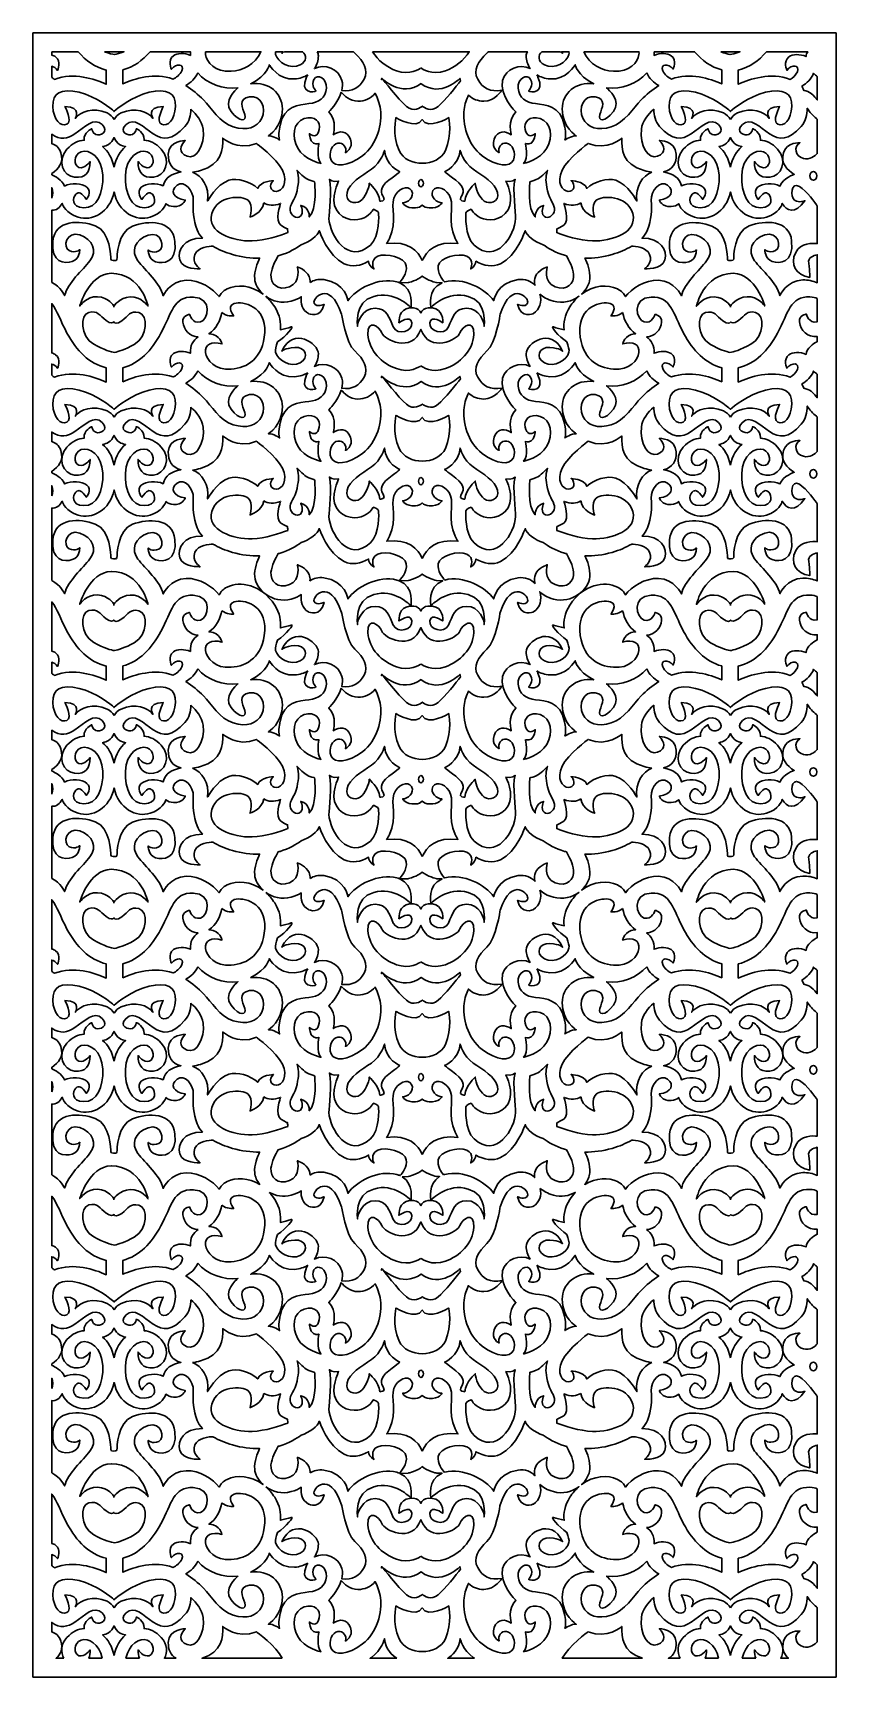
# Model space of a CAD drawing. Header units: centimetres. Extents: x -27 to -22.22, y -0.78 to 9.
import ezdxf

# ---------------------------------------------------------------- set-up
doc = ezdxf.new("R2010")
doc.units = ezdxf.units.CM
doc.header["$MEASUREMENT"] = 0
doc.layers.add('layer 1', color=7, linetype='Continuous')

msp = doc.modelspace()

# ---------------------------------------------------------------- linework, layer by layer
at = {"layer": 'layer 1', "color": 250, "lineweight": 30}
for points, knots in [([(-26.99914, 9.00077), (-26.99914, 9.00077), (-22.22244, 9.00077), (-22.22244, 9.00077), (-22.22244, 9.00077), (-22.22244, 9.00077), (-22.22244, -0.7761), (-22.22244, -0.7761), (-22.22244, -0.7761), (-22.22244, -0.7761), (-26.99914, -0.7761), (-26.99914, -0.7761), (-26.99914, -0.7761), (-26.99914, -0.7761), (-26.99914, 9.00077), (-26.99914, 9.00077)], [0, 0, 0, 0, 0.2, 0.2, 0.2, 0.2, 0.4, 0.4, 0.4, 0.4, 0.6, 0.6, 0.6, 0.6, 1, 1, 1, 1]), ([(-26.88741, 8.88903), (-26.88741, 8.88903), (-26.73067, 8.88903), (-26.73067, 8.88903), (-26.73067, 8.88903), (-26.68441, 8.83456), (-26.62948, 8.79649), (-26.56281, 8.78005), (-26.56281, 8.78005), (-26.56281, 8.78005), (-26.56281, 8.69525), (-26.56281, 8.69525), (-26.56281, 8.69525), (-26.63201, 8.727), (-26.7564, 8.76824), (-26.87106, 8.72445), (-26.87106, 8.72445), (-26.87632, 8.72753), (-26.88192, 8.73129), (-26.88741, 8.73576), (-26.88741, 8.73576), (-26.88741, 8.73576), (-26.88741, 8.80228), (-26.88741, 8.80228), (-26.88741, 8.80228), (-26.87554, 8.79958), (-26.86241, 8.79163), (-26.8524, 8.77807), (-26.8524, 8.77807), (-26.8524, 8.77807), (-26.82724, 8.83159), (-26.86372, 8.85834), (-26.86372, 8.85834), (-26.87, 8.86295), (-26.87815, 8.8664), (-26.88741, 8.86858), (-26.88741, 8.86858), (-26.88741, 8.86858), (-26.88741, 8.88903), (-26.88741, 8.88903)], [0, 0, 0, 0, 0.0909091, 0.0909091, 0.0909091, 0.0909091, 0.1818182, 0.1818182, 0.1818182, 0.1818182, 0.2727273, 0.2727273, 0.2727273, 0.2727273, 0.3636364, 0.3636364, 0.3636364, 0.3636364, 0.4545455, 0.4545455, 0.4545455, 0.4545455, 0.5454545, 0.5454545, 0.5454545, 0.5454545, 0.6363636, 0.6363636, 0.6363636, 0.6363636, 0.7272727, 0.7272727, 0.7272727, 0.7272727, 0.8181818, 0.8181818, 0.8181818, 0.8181818, 1, 1, 1, 1]), ([(-26.57244, 8.88903), (-26.57244, 8.88903), (-26.45823, 8.88903), (-26.45823, 8.88903), (-26.45823, 8.88903), (-26.48225, 8.87937), (-26.50101, 8.87432), (-26.51342, 8.8717), (-26.51342, 8.8717), (-26.52455, 8.8736), (-26.54481, 8.8782), (-26.57244, 8.88903)], [0, 0, 0, 0, 0.25, 0.25, 0.25, 0.25, 0.5, 0.5, 0.5, 0.5, 1, 1, 1, 1]), ([(-26.30236, 8.88903), (-26.30236, 8.88903), (-26.06209, 8.88903), (-26.06209, 8.88903), (-26.06209, 8.88903), (-26.06282, 8.88198), (-26.06293, 8.87452), (-26.06234, 8.86665), (-26.06234, 8.86665), (-26.0974, 8.88248), (-26.14182, 8.88069), (-26.16367, 8.86466), (-26.16367, 8.86466), (-26.20015, 8.8379), (-26.175, 8.78437), (-26.175, 8.78437), (-26.175, 8.78437), (-26.14731, 8.82183), (-26.09574, 8.8165), (-26.11335, 8.77581), (-26.11335, 8.77581), (-26.12452, 8.75), (-26.14885, 8.73409), (-26.16515, 8.72592), (-26.16515, 8.72592), (-26.27576, 8.76619), (-26.39467, 8.72867), (-26.46397, 8.69771), (-26.46397, 8.69771), (-26.46397, 8.69771), (-26.46397, 8.7806), (-26.46397, 8.7806), (-26.46397, 8.7806), (-26.40008, 8.79812), (-26.34714, 8.83586), (-26.30236, 8.88903)], [0, 0, 0, 0, 0.1, 0.1, 0.1, 0.1, 0.2, 0.2, 0.2, 0.2, 0.3, 0.3, 0.3, 0.3, 0.4, 0.4, 0.4, 0.4, 0.5, 0.5, 0.5, 0.5, 0.6, 0.6, 0.6, 0.6, 0.7, 0.7, 0.7, 0.7, 0.8, 0.8, 0.8, 0.8, 1, 1, 1, 1]), ([(-25.97198, 8.88903), (-25.97198, 8.88903), (-25.64337, 8.88903), (-25.64337, 8.88903), (-25.64337, 8.88903), (-25.67889, 8.8096), (-25.74951, 8.77811), (-25.82012, 8.77233), (-25.82012, 8.77233), (-25.91535, 8.76452), (-25.96662, 8.82688), (-25.97211, 8.87208), (-25.97211, 8.87208), (-25.97284, 8.87814), (-25.97278, 8.88381), (-25.97198, 8.88903)], [0, 0, 0, 0, 0.2, 0.2, 0.2, 0.2, 0.4, 0.4, 0.4, 0.4, 0.6, 0.6, 0.6, 0.6, 1, 1, 1, 1]), ([(-25.36456, 8.75114), (-25.36711, 8.74703), (-25.36945, 8.74265), (-25.37155, 8.738), (-25.37155, 8.738), (-25.41707, 8.63818), (-25.32429, 8.64563), (-25.31553, 8.65605), (-25.31553, 8.65605), (-25.31553, 8.65605), (-25.34892, 8.6873), (-25.32772, 8.72429), (-25.32772, 8.72429), (-25.30651, 8.76131), (-25.24923, 8.72882), (-25.25348, 8.67195), (-25.25348, 8.67195), (-25.25771, 8.61509), (-25.30014, 8.5862), (-25.35741, 8.57989), (-25.35741, 8.57989), (-25.41468, 8.57357), (-25.50811, 8.56964), (-25.5291, 8.44895), (-25.5291, 8.44895), (-25.5291, 8.44895), (-25.54242, 8.38966), (-25.53168, 8.36335), (-25.53168, 8.36335), (-25.53168, 8.36335), (-25.56931, 8.3908), (-25.59889, 8.38851), (-25.59889, 8.38851), (-25.59889, 8.38851), (-25.51553, 8.43847), (-25.51553, 8.54909), (-25.51553, 8.54909), (-25.51553, 8.63969), (-25.59584, 8.71324), (-25.7036, 8.6982), (-25.7036, 8.6982), (-25.60143, 8.7512), (-25.59303, 8.81128), (-25.59303, 8.81128), (-25.59303, 8.81128), (-25.59303, 8.81128), (-25.54175, 8.71934), (-25.44287, 8.72714), (-25.44287, 8.72714), (-25.41112, 8.72963), (-25.38517, 8.7384), (-25.36456, 8.75114)], [0, 0, 0, 0, 0.0714286, 0.0714286, 0.0714286, 0.0714286, 0.1428571, 0.1428571, 0.1428571, 0.1428571, 0.2142857, 0.2142857, 0.2142857, 0.2142857, 0.2857143, 0.2857143, 0.2857143, 0.2857143, 0.3571429, 0.3571429, 0.3571429, 0.3571429, 0.4285714, 0.4285714, 0.4285714, 0.4285714, 0.5, 0.5, 0.5, 0.5, 0.5714286, 0.5714286, 0.5714286, 0.5714286, 0.6428571, 0.6428571, 0.6428571, 0.6428571, 0.7142857, 0.7142857, 0.7142857, 0.7142857, 0.7857143, 0.7857143, 0.7857143, 0.7857143, 0.8571429, 0.8571429, 0.8571429, 0.8571429, 1, 1, 1, 1]), ([(-25.55588, 8.88903), (-25.55588, 8.88903), (-25.51317, 8.88903), (-25.51317, 8.88903), (-25.51317, 8.88903), (-25.51485, 8.88586), (-25.5165, 8.88255), (-25.5181, 8.8791), (-25.5181, 8.8791), (-25.5181, 8.8791), (-25.51439, 8.88381), (-25.50222, 8.88903), (-25.50222, 8.88903), (-25.50222, 8.88903), (-25.3952, 8.88903), (-25.3952, 8.88903), (-25.3952, 8.88903), (-25.37022, 8.86938), (-25.36942, 8.83177), (-25.40974, 8.81053), (-25.40974, 8.81053), (-25.46809, 8.77979), (-25.54588, 8.82707), (-25.5556, 8.87319), (-25.5556, 8.87319), (-25.5566, 8.87792), (-25.55659, 8.88321), (-25.55588, 8.88903)], [0, 0, 0, 0, 0.125, 0.125, 0.125, 0.125, 0.25, 0.25, 0.25, 0.25, 0.375, 0.375, 0.375, 0.375, 0.5, 0.5, 0.5, 0.5, 0.625, 0.625, 0.625, 0.625, 0.75, 0.75, 0.75, 0.75, 1, 1, 1, 1]), ([(-25.30844, 8.88903), (-25.30844, 8.88903), (-25.09303, 8.88903), (-25.09303, 8.88903), (-25.09303, 8.88903), (-25.09042, 8.88588), (-25.08774, 8.883), (-25.08497, 8.88046), (-25.08497, 8.88046), (-25.03193, 8.83172), (-25.00013, 8.77936), (-25.02982, 8.7252), (-25.02982, 8.7252), (-25.05781, 8.67413), (-25.09902, 8.65038), (-25.1623, 8.65842), (-25.1623, 8.65842), (-25.1575, 8.67815), (-25.15638, 8.69864), (-25.16149, 8.71863), (-25.16149, 8.71863), (-25.17876, 8.78651), (-25.26464, 8.82001), (-25.32491, 8.78854), (-25.32491, 8.78854), (-25.3089, 8.81163), (-25.30139, 8.83842), (-25.30139, 8.86372), (-25.30139, 8.86372), (-25.30139, 8.87161), (-25.3039, 8.88028), (-25.30844, 8.88903)], [0, 0, 0, 0, 0.1111111, 0.1111111, 0.1111111, 0.1111111, 0.2222222, 0.2222222, 0.2222222, 0.2222222, 0.3333333, 0.3333333, 0.3333333, 0.3333333, 0.4444444, 0.4444444, 0.4444444, 0.4444444, 0.5555556, 0.5555556, 0.5555556, 0.5555556, 0.6666667, 0.6666667, 0.6666667, 0.6666667, 0.7777778, 0.7777778, 0.7777778, 0.7777778, 1, 1, 1, 1]), ([(-24.97927, 8.88903), (-24.97927, 8.88903), (-24.40441, 8.88903), (-24.40441, 8.88903), (-24.40441, 8.88903), (-24.43555, 8.83566), (-24.48957, 8.79553), (-24.54634, 8.77533), (-24.54634, 8.77533), (-24.62699, 8.74663), (-24.68541, 8.78751), (-24.69155, 8.79207), (-24.69155, 8.79207), (-24.69155, 8.79207), (-24.6921, 8.79208), (-24.6921, 8.79208), (-24.6921, 8.79208), (-24.69815, 8.78761), (-24.75661, 8.74661), (-24.83732, 8.77533), (-24.83732, 8.77533), (-24.8941, 8.79553), (-24.94813, 8.83566), (-24.97927, 8.88903)], [0, 0, 0, 0, 0.1428571, 0.1428571, 0.1428571, 0.1428571, 0.2857143, 0.2857143, 0.2857143, 0.2857143, 0.4285714, 0.4285714, 0.4285714, 0.4285714, 0.5714286, 0.5714286, 0.5714286, 0.5714286, 0.7142857, 0.7142857, 0.7142857, 0.7142857, 1, 1, 1, 1]), ([(-24.29065, 8.88903), (-24.29065, 8.88903), (-24.05855, 8.88903), (-24.05855, 8.88903), (-24.05855, 8.88903), (-24.06308, 8.88028), (-24.0656, 8.87161), (-24.0656, 8.86372), (-24.0656, 8.86372), (-24.0656, 8.83842), (-24.05809, 8.81163), (-24.04205, 8.78854), (-24.04205, 8.78854), (-24.10234, 8.82001), (-24.1882, 8.78651), (-24.2055, 8.71863), (-24.2055, 8.71863), (-24.22826, 8.62924), (-24.12703, 8.53039), (-24.12703, 8.53039), (-24.12703, 8.53039), (-24.17947, 8.48004), (-24.15392, 8.39537), (-24.15392, 8.39537), (-24.15392, 8.39537), (-24.19021, 8.41825), (-24.23591, 8.42398), (-24.25608, 8.36792), (-24.25608, 8.36792), (-24.27625, 8.31185), (-24.22651, 8.28896), (-24.22651, 8.28896), (-24.22651, 8.28896), (-24.23591, 8.31757), (-24.21442, 8.34961), (-24.18215, 8.34504), (-24.18215, 8.34504), (-24.14988, 8.34046), (-24.12166, 8.28783), (-24.14182, 8.24433), (-24.14182, 8.24433), (-24.16199, 8.20088), (-24.23862, 8.2043), (-24.32735, 8.27066), (-24.32735, 8.27066), (-24.41607, 8.33702), (-24.44604, 8.46373), (-24.43504, 8.54476), (-24.43504, 8.54476), (-24.43055, 8.57803), (-24.41988, 8.60735), (-24.40885, 8.63037), (-24.40885, 8.63037), (-24.38392, 8.60641), (-24.35258, 8.59483), (-24.31782, 8.59483), (-24.31782, 8.59483), (-24.25062, 8.59483), (-24.20961, 8.66022), (-24.20961, 8.66022), (-24.20961, 8.66022), (-24.27961, 8.64757), (-24.32415, 8.67106), (-24.35385, 8.7252), (-24.35385, 8.7252), (-24.38354, 8.77936), (-24.35172, 8.83172), (-24.2987, 8.88046), (-24.2987, 8.88046), (-24.29594, 8.883), (-24.29326, 8.88588), (-24.29065, 8.88903)], [0, 0, 0, 0, 0.0526316, 0.0526316, 0.0526316, 0.0526316, 0.1052632, 0.1052632, 0.1052632, 0.1052632, 0.1578947, 0.1578947, 0.1578947, 0.1578947, 0.2105263, 0.2105263, 0.2105263, 0.2105263, 0.2631579, 0.2631579, 0.2631579, 0.2631579, 0.3157895, 0.3157895, 0.3157895, 0.3157895, 0.3684211, 0.3684211, 0.3684211, 0.3684211, 0.4210526, 0.4210526, 0.4210526, 0.4210526, 0.4736842, 0.4736842, 0.4736842, 0.4736842, 0.5263158, 0.5263158, 0.5263158, 0.5263158, 0.5789474, 0.5789474, 0.5789474, 0.5789474, 0.6315789, 0.6315789, 0.6315789, 0.6315789, 0.6842105, 0.6842105, 0.6842105, 0.6842105, 0.7368421, 0.7368421, 0.7368421, 0.7368421, 0.7894737, 0.7894737, 0.7894737, 0.7894737, 0.8421053, 0.8421053, 0.8421053, 0.8421053, 0.8947368, 0.8947368, 0.8947368, 0.8947368, 1, 1, 1, 1]), ([(-24.00239, 8.75114), (-23.99988, 8.74703), (-23.99753, 8.74265), (-23.99542, 8.738), (-23.99542, 8.738), (-23.94991, 8.63818), (-24.04267, 8.64563), (-24.05143, 8.65605), (-24.05143, 8.65605), (-24.05143, 8.65605), (-24.01805, 8.6873), (-24.03926, 8.72429), (-24.03926, 8.72429), (-24.06047, 8.76131), (-24.11774, 8.72882), (-24.1135, 8.67195), (-24.1135, 8.67195), (-24.10926, 8.61509), (-24.06684, 8.5862), (-24.00957, 8.57989), (-24.00957, 8.57989), (-23.95231, 8.57357), (-23.85887, 8.56964), (-23.83785, 8.44895), (-23.83785, 8.44895), (-23.83785, 8.44895), (-23.82454, 8.38966), (-23.8353, 8.36335), (-23.8353, 8.36335), (-23.8353, 8.36335), (-23.79768, 8.3908), (-23.76809, 8.38851), (-23.76809, 8.38851), (-23.76809, 8.38851), (-23.85144, 8.43847), (-23.85144, 8.54909), (-23.85144, 8.54909), (-23.85144, 8.63969), (-23.77113, 8.71324), (-23.66337, 8.6982), (-23.66337, 8.6982), (-23.76552, 8.7512), (-23.77393, 8.81128), (-23.77393, 8.81128), (-23.77393, 8.81128), (-23.77393, 8.81128), (-23.82522, 8.71934), (-23.92411, 8.72714), (-23.92411, 8.72714), (-23.95586, 8.72963), (-23.98179, 8.7384), (-24.00239, 8.75114)], [0, 0, 0, 0, 0.0714286, 0.0714286, 0.0714286, 0.0714286, 0.1428571, 0.1428571, 0.1428571, 0.1428571, 0.2142857, 0.2142857, 0.2142857, 0.2142857, 0.2857143, 0.2857143, 0.2857143, 0.2857143, 0.3571429, 0.3571429, 0.3571429, 0.3571429, 0.4285714, 0.4285714, 0.4285714, 0.4285714, 0.5, 0.5, 0.5, 0.5, 0.5714286, 0.5714286, 0.5714286, 0.5714286, 0.6428571, 0.6428571, 0.6428571, 0.6428571, 0.7142857, 0.7142857, 0.7142857, 0.7142857, 0.7857143, 0.7857143, 0.7857143, 0.7857143, 0.8571429, 0.8571429, 0.8571429, 0.8571429, 1, 1, 1, 1]), ([(-23.97178, 8.88903), (-23.97178, 8.88903), (-23.86476, 8.88903), (-23.86476, 8.88903), (-23.86476, 8.88903), (-23.8526, 8.88381), (-23.8489, 8.8791), (-23.8489, 8.8791), (-23.8489, 8.8791), (-23.8505, 8.88255), (-23.85214, 8.88586), (-23.85382, 8.88903), (-23.85382, 8.88903), (-23.85382, 8.88903), (-23.81108, 8.88903), (-23.81108, 8.88903), (-23.81108, 8.88903), (-23.81037, 8.88321), (-23.81036, 8.87792), (-23.81136, 8.87319), (-23.81136, 8.87319), (-23.8211, 8.82707), (-23.89889, 8.77979), (-23.95725, 8.81053), (-23.95725, 8.81053), (-23.99755, 8.83177), (-23.99675, 8.86938), (-23.97178, 8.88903)], [0, 0, 0, 0, 0.125, 0.125, 0.125, 0.125, 0.25, 0.25, 0.25, 0.25, 0.375, 0.375, 0.375, 0.375, 0.5, 0.5, 0.5, 0.5, 0.625, 0.625, 0.625, 0.625, 0.75, 0.75, 0.75, 0.75, 1, 1, 1, 1]), ([(-23.7236, 8.88903), (-23.7236, 8.88903), (-23.39499, 8.88903), (-23.39499, 8.88903), (-23.39499, 8.88903), (-23.39419, 8.88381), (-23.39412, 8.87814), (-23.39486, 8.87208), (-23.39486, 8.87208), (-23.40035, 8.82688), (-23.45162, 8.76452), (-23.54686, 8.77233), (-23.54686, 8.77233), (-23.61746, 8.77811), (-23.68809, 8.8096), (-23.7236, 8.88903)], [0, 0, 0, 0, 0.2, 0.2, 0.2, 0.2, 0.4, 0.4, 0.4, 0.4, 0.6, 0.6, 0.6, 0.6, 1, 1, 1, 1]), ([(-23.30489, 8.88903), (-23.30489, 8.88903), (-23.06461, 8.88903), (-23.06461, 8.88903), (-23.06461, 8.88903), (-23.01983, 8.83586), (-22.96688, 8.79812), (-22.90299, 8.7806), (-22.90299, 8.7806), (-22.90299, 8.7806), (-22.90299, 8.69771), (-22.90299, 8.69771), (-22.90299, 8.69771), (-22.9723, 8.72867), (-23.09123, 8.76619), (-23.20182, 8.72592), (-23.20182, 8.72592), (-23.21813, 8.73409), (-23.24245, 8.75), (-23.25362, 8.77581), (-23.25362, 8.77581), (-23.27122, 8.8165), (-23.21967, 8.82183), (-23.19199, 8.78437), (-23.19199, 8.78437), (-23.19199, 8.78437), (-23.16684, 8.8379), (-23.20331, 8.86466), (-23.20331, 8.86466), (-23.22516, 8.88069), (-23.26957, 8.88248), (-23.30465, 8.86665), (-23.30465, 8.86665), (-23.30406, 8.87452), (-23.30417, 8.88198), (-23.30489, 8.88903)], [0, 0, 0, 0, 0.1, 0.1, 0.1, 0.1, 0.2, 0.2, 0.2, 0.2, 0.3, 0.3, 0.3, 0.3, 0.4, 0.4, 0.4, 0.4, 0.5, 0.5, 0.5, 0.5, 0.6, 0.6, 0.6, 0.6, 0.7, 0.7, 0.7, 0.7, 0.8, 0.8, 0.8, 0.8, 1, 1, 1, 1]), ([(-22.90873, 8.88903), (-22.90873, 8.88903), (-22.79454, 8.88903), (-22.79454, 8.88903), (-22.79454, 8.88903), (-22.82217, 8.8782), (-22.84244, 8.8736), (-22.85357, 8.8717), (-22.85357, 8.8717), (-22.86596, 8.87432), (-22.88472, 8.87937), (-22.90873, 8.88903)], [0, 0, 0, 0, 0.25, 0.25, 0.25, 0.25, 0.5, 0.5, 0.5, 0.5, 1, 1, 1, 1]), ([(-22.63631, 8.88903), (-22.63631, 8.88903), (-22.391, 8.88903), (-22.391, 8.88903), (-22.391, 8.88903), (-22.39636, 8.88046), (-22.40018, 8.87086), (-22.40155, 8.86017), (-22.40155, 8.86017), (-22.43669, 8.8762), (-22.48133, 8.87444), (-22.50327, 8.85834), (-22.50327, 8.85834), (-22.53974, 8.83159), (-22.51459, 8.77807), (-22.51459, 8.77807), (-22.51459, 8.77807), (-22.48691, 8.81553), (-22.43535, 8.81018), (-22.45297, 8.76951), (-22.45297, 8.76951), (-22.46224, 8.74807), (-22.48061, 8.73343), (-22.49592, 8.72445), (-22.49592, 8.72445), (-22.61058, 8.76824), (-22.73495, 8.727), (-22.80418, 8.69525), (-22.80418, 8.69525), (-22.80418, 8.69525), (-22.80418, 8.78005), (-22.80418, 8.78005), (-22.80418, 8.78005), (-22.7375, 8.79649), (-22.68257, 8.83456), (-22.63631, 8.88903)], [0, 0, 0, 0, 0.1, 0.1, 0.1, 0.1, 0.2, 0.2, 0.2, 0.2, 0.3, 0.3, 0.3, 0.3, 0.4, 0.4, 0.4, 0.4, 0.5, 0.5, 0.5, 0.5, 0.6, 0.6, 0.6, 0.6, 0.7, 0.7, 0.7, 0.7, 0.8, 0.8, 0.8, 0.8, 1, 1, 1, 1]), ([(-26.01831, 8.76308), (-25.96357, 8.69868), (-25.86567, 8.66246), (-25.77963, 8.67354), (-25.77963, 8.67354), (-25.79061, 8.66453), (-25.86892, 8.59679), (-25.82073, 8.53388), (-25.82073, 8.53388), (-25.76897, 8.46634), (-25.72525, 8.47613), (-25.73906, 8.5153), (-25.73906, 8.5153), (-25.75287, 8.55444), (-25.78047, 8.60926), (-25.71144, 8.621), (-25.71144, 8.621), (-25.64244, 8.63275), (-25.6091, 8.55151), (-25.63786, 8.49375), (-25.63786, 8.49375), (-25.6666, 8.43599), (-25.72673, 8.41696), (-25.8073, 8.44189), (-25.8073, 8.44189), (-25.88787, 8.46683), (-25.93916, 8.55568), (-25.98493, 8.60243), (-25.98493, 8.60243), (-26.01528, 8.63342), (-26.05203, 8.6637), (-26.08938, 8.68833), (-26.08938, 8.68833), (-26.06315, 8.70416), (-26.03132, 8.72992), (-26.01831, 8.76308)], [0, 0, 0, 0, 0.1, 0.1, 0.1, 0.1, 0.2, 0.2, 0.2, 0.2, 0.3, 0.3, 0.3, 0.3, 0.4, 0.4, 0.4, 0.4, 0.5, 0.5, 0.5, 0.5, 0.6, 0.6, 0.6, 0.6, 0.7, 0.7, 0.7, 0.7, 0.8, 0.8, 0.8, 0.8, 1, 1, 1, 1]), ([(-24.92629, 8.72135), (-24.92552, 8.72434), (-24.92481, 8.72736), (-24.92415, 8.73045), (-24.92415, 8.73045), (-24.92415, 8.73045), (-24.80827, 8.61288), (-24.69056, 8.69946), (-24.69056, 8.69946), (-24.69056, 8.69946), (-24.69055, 8.69879), (-24.69055, 8.69879), (-24.69055, 8.69879), (-24.57271, 8.6117), (-24.45953, 8.73045), (-24.45953, 8.73045), (-24.45953, 8.73045), (-24.45839, 8.72526), (-24.45716, 8.72025), (-24.45582, 8.71536), (-24.45582, 8.71536), (-24.47935, 8.68527), (-24.54964, 8.59687), (-24.58888, 8.56347), (-24.58888, 8.56347), (-24.63193, 8.52683), (-24.67499, 8.55773), (-24.68284, 8.56398), (-24.68284, 8.56398), (-24.68284, 8.56398), (-24.68287, 8.56503), (-24.68287, 8.56503), (-24.68287, 8.56503), (-24.68287, 8.56503), (-24.68309, 8.56483), (-24.68349, 8.5645), (-24.68349, 8.5645), (-24.68389, 8.56483), (-24.68411, 8.56503), (-24.68411, 8.56503), (-24.68411, 8.56503), (-24.68411, 8.56503), (-24.68412, 8.56398), (-24.68412, 8.56398), (-24.68412, 8.56398), (-24.69198, 8.55773), (-24.73503, 8.52682), (-24.7781, 8.56347), (-24.7781, 8.56347), (-24.82571, 8.60401), (-24.9191, 8.72557), (-24.9191, 8.72557), (-24.9191, 8.72557), (-24.9191, 8.72557), (-24.92629, 8.72135), (-24.92629, 8.72135)], [0, 0, 0, 0, 0.0666667, 0.0666667, 0.0666667, 0.0666667, 0.1333333, 0.1333333, 0.1333333, 0.1333333, 0.2, 0.2, 0.2, 0.2, 0.2666667, 0.2666667, 0.2666667, 0.2666667, 0.3333333, 0.3333333, 0.3333333, 0.3333333, 0.4, 0.4, 0.4, 0.4, 0.4666667, 0.4666667, 0.4666667, 0.4666667, 0.5333333, 0.5333333, 0.5333333, 0.5333333, 0.6, 0.6, 0.6, 0.6, 0.6666667, 0.6666667, 0.6666667, 0.6666667, 0.7333333, 0.7333333, 0.7333333, 0.7333333, 0.8, 0.8, 0.8, 0.8, 0.8666667, 0.8666667, 0.8666667, 0.8666667, 1, 1, 1, 1]), ([(-23.34866, 8.76308), (-23.4034, 8.69868), (-23.50132, 8.66246), (-23.58735, 8.67354), (-23.58735, 8.67354), (-23.57637, 8.66453), (-23.49804, 8.59679), (-23.54625, 8.53388), (-23.54625, 8.53388), (-23.59801, 8.46634), (-23.6417, 8.47613), (-23.62792, 8.5153), (-23.62792, 8.5153), (-23.61411, 8.55444), (-23.5865, 8.60926), (-23.65553, 8.621), (-23.65553, 8.621), (-23.72453, 8.63275), (-23.75788, 8.55151), (-23.72912, 8.49375), (-23.72912, 8.49375), (-23.70037, 8.43599), (-23.64025, 8.41696), (-23.55969, 8.44189), (-23.55969, 8.44189), (-23.47911, 8.46683), (-23.42782, 8.55568), (-23.38204, 8.60243), (-23.38204, 8.60243), (-23.35171, 8.63342), (-23.31495, 8.6637), (-23.27759, 8.68833), (-23.27759, 8.68833), (-23.30381, 8.70416), (-23.33565, 8.72992), (-23.34866, 8.76308)], [0, 0, 0, 0, 0.1, 0.1, 0.1, 0.1, 0.2, 0.2, 0.2, 0.2, 0.3, 0.3, 0.3, 0.3, 0.4, 0.4, 0.4, 0.4, 0.5, 0.5, 0.5, 0.5, 0.6, 0.6, 0.6, 0.6, 0.7, 0.7, 0.7, 0.7, 0.8, 0.8, 0.8, 0.8, 1, 1, 1, 1]), ([(-22.33418, 8.74194), (-22.33418, 8.74194), (-22.33418, 8.60216), (-22.33418, 8.60216), (-22.33418, 8.60216), (-22.34072, 8.6105), (-22.35441, 8.627), (-22.37039, 8.64061), (-22.37039, 8.64061), (-22.38149, 8.65006), (-22.39974, 8.65577), (-22.41533, 8.65911), (-22.41533, 8.65911), (-22.42022, 8.67276), (-22.42433, 8.68187), (-22.42543, 8.68422), (-22.42543, 8.68422), (-22.39889, 8.70085), (-22.36787, 8.7272), (-22.35647, 8.76078), (-22.35647, 8.76078), (-22.34853, 8.75313), (-22.34074, 8.74681), (-22.33418, 8.74194)], [0, 0, 0, 0, 0.1428571, 0.1428571, 0.1428571, 0.1428571, 0.2857143, 0.2857143, 0.2857143, 0.2857143, 0.4285714, 0.4285714, 0.4285714, 0.4285714, 0.5714286, 0.5714286, 0.5714286, 0.5714286, 0.7142857, 0.7142857, 0.7142857, 0.7142857, 1, 1, 1, 1]), ([(-26.5161, 8.48645), (-26.50739, 8.50225), (-26.49369, 8.51568), (-26.47384, 8.5244), (-26.47384, 8.5244), (-26.3905, 8.56106), (-26.31547, 8.53268), (-26.28491, 8.49248), (-26.28491, 8.49248), (-26.28491, 8.49248), (-26.32798, 8.56106), (-26.2238, 8.56223), (-26.2238, 8.56223), (-26.2238, 8.56223), (-26.27103, 8.47476), (-26.2349, 8.45703), (-26.2349, 8.45703), (-26.1988, 8.43928), (-26.15434, 8.48421), (-26.15156, 8.56341), (-26.15156, 8.56341), (-26.14877, 8.64264), (-26.1988, 8.67337), (-26.30853, 8.64735), (-26.30853, 8.64735), (-26.40981, 8.62335), (-26.50162, 8.547), (-26.51519, 8.53536), (-26.51519, 8.53536), (-26.51519, 8.53536), (-26.51529, 8.53388), (-26.51529, 8.53388), (-26.51529, 8.53388), (-26.51529, 8.53388), (-26.51557, 8.53412), (-26.5161, 8.53459), (-26.5161, 8.53459), (-26.51663, 8.53412), (-26.51692, 8.53388), (-26.51692, 8.53388), (-26.51692, 8.53388), (-26.51692, 8.53388), (-26.51698, 8.53536), (-26.51698, 8.53536), (-26.51698, 8.53536), (-26.53051, 8.54697), (-26.62234, 8.62334), (-26.72365, 8.64735), (-26.72365, 8.64735), (-26.83339, 8.67337), (-26.8834, 8.64264), (-26.88063, 8.56341), (-26.88063, 8.56341), (-26.87784, 8.48421), (-26.83339, 8.43928), (-26.79727, 8.45703), (-26.79727, 8.45703), (-26.76116, 8.47476), (-26.80839, 8.56223), (-26.80839, 8.56223), (-26.80839, 8.56223), (-26.7042, 8.56106), (-26.74728, 8.49248), (-26.74728, 8.49248), (-26.74728, 8.49248), (-26.71671, 8.53268), (-26.64168, 8.56106), (-26.55834, 8.5244), (-26.55834, 8.5244), (-26.53849, 8.51568), (-26.5248, 8.50225), (-26.5161, 8.48645)], [0, 0, 0, 0, 0.0526316, 0.0526316, 0.0526316, 0.0526316, 0.1052632, 0.1052632, 0.1052632, 0.1052632, 0.1578947, 0.1578947, 0.1578947, 0.1578947, 0.2105263, 0.2105263, 0.2105263, 0.2105263, 0.2631579, 0.2631579, 0.2631579, 0.2631579, 0.3157895, 0.3157895, 0.3157895, 0.3157895, 0.3684211, 0.3684211, 0.3684211, 0.3684211, 0.4210526, 0.4210526, 0.4210526, 0.4210526, 0.4736842, 0.4736842, 0.4736842, 0.4736842, 0.5263158, 0.5263158, 0.5263158, 0.5263158, 0.5789474, 0.5789474, 0.5789474, 0.5789474, 0.6315789, 0.6315789, 0.6315789, 0.6315789, 0.6842105, 0.6842105, 0.6842105, 0.6842105, 0.7368421, 0.7368421, 0.7368421, 0.7368421, 0.7894737, 0.7894737, 0.7894737, 0.7894737, 0.8421053, 0.8421053, 0.8421053, 0.8421053, 0.8947368, 0.8947368, 0.8947368, 0.8947368, 1, 1, 1, 1]), ([(-25.16513, 8.6482), (-25.14963, 8.62933), (-25.11467, 8.59483), (-25.06585, 8.59483), (-25.06585, 8.59483), (-25.02583, 8.59483), (-24.99039, 8.61018), (-24.96402, 8.64204), (-24.96402, 8.64204), (-24.95109, 8.61766), (-24.93723, 8.58395), (-24.93192, 8.54476), (-24.93192, 8.54476), (-24.92093, 8.46373), (-24.9509, 8.33702), (-25.03964, 8.27066), (-25.03964, 8.27066), (-25.12836, 8.2043), (-25.205, 8.20088), (-25.22517, 8.24433), (-25.22517, 8.24433), (-25.24532, 8.28783), (-25.21709, 8.34046), (-25.18483, 8.34504), (-25.18483, 8.34504), (-25.15256, 8.34961), (-25.13105, 8.31757), (-25.14047, 8.28896), (-25.14047, 8.28896), (-25.14047, 8.28896), (-25.09073, 8.31185), (-25.1109, 8.36792), (-25.1109, 8.36792), (-25.13105, 8.42398), (-25.17676, 8.41825), (-25.21305, 8.39537), (-25.21305, 8.39537), (-25.21305, 8.39537), (-25.18752, 8.48004), (-25.23995, 8.53039), (-25.23995, 8.53039), (-25.23995, 8.53039), (-25.1849, 8.58415), (-25.16513, 8.6482)], [0, 0, 0, 0, 0.0833333, 0.0833333, 0.0833333, 0.0833333, 0.1666667, 0.1666667, 0.1666667, 0.1666667, 0.25, 0.25, 0.25, 0.25, 0.3333333, 0.3333333, 0.3333333, 0.3333333, 0.4166667, 0.4166667, 0.4166667, 0.4166667, 0.5, 0.5, 0.5, 0.5, 0.5833333, 0.5833333, 0.5833333, 0.5833333, 0.6666667, 0.6666667, 0.6666667, 0.6666667, 0.75, 0.75, 0.75, 0.75, 0.8333333, 0.8333333, 0.8333333, 0.8333333, 1, 1, 1, 1]), ([(-22.85088, 8.48645), (-22.85959, 8.50225), (-22.87328, 8.51568), (-22.89313, 8.5244), (-22.89313, 8.5244), (-22.97648, 8.56106), (-23.05149, 8.53268), (-23.08204, 8.49248), (-23.08204, 8.49248), (-23.08204, 8.49248), (-23.03898, 8.56106), (-23.14317, 8.56223), (-23.14317, 8.56223), (-23.14317, 8.56223), (-23.09594, 8.47476), (-23.13207, 8.45703), (-23.13207, 8.45703), (-23.16818, 8.43928), (-23.21263, 8.48421), (-23.21543, 8.56341), (-23.21543, 8.56341), (-23.21819, 8.64264), (-23.16818, 8.67337), (-23.05843, 8.64735), (-23.05843, 8.64735), (-22.95717, 8.62335), (-22.86535, 8.547), (-22.85179, 8.53536), (-22.85179, 8.53536), (-22.85179, 8.53536), (-22.8517, 8.53388), (-22.8517, 8.53388), (-22.8517, 8.53388), (-22.8517, 8.53388), (-22.8514, 8.53412), (-22.85088, 8.53459), (-22.85088, 8.53459), (-22.85034, 8.53412), (-22.85007, 8.53388), (-22.85007, 8.53388), (-22.85007, 8.53388), (-22.85007, 8.53388), (-22.84998, 8.53536), (-22.84998, 8.53536), (-22.84998, 8.53536), (-22.83645, 8.54697), (-22.74464, 8.62334), (-22.64333, 8.64735), (-22.64333, 8.64735), (-22.53357, 8.67337), (-22.48358, 8.64264), (-22.48635, 8.56341), (-22.48635, 8.56341), (-22.48912, 8.48421), (-22.53357, 8.43928), (-22.5697, 8.45703), (-22.5697, 8.45703), (-22.60582, 8.47476), (-22.55858, 8.56223), (-22.55858, 8.56223), (-22.55858, 8.56223), (-22.66278, 8.56106), (-22.61971, 8.49248), (-22.61971, 8.49248), (-22.61971, 8.49248), (-22.65028, 8.53268), (-22.72529, 8.56106), (-22.80863, 8.5244), (-22.80863, 8.5244), (-22.82849, 8.51568), (-22.84218, 8.50225), (-22.85088, 8.48645)], [0, 0, 0, 0, 0.0526316, 0.0526316, 0.0526316, 0.0526316, 0.1052632, 0.1052632, 0.1052632, 0.1052632, 0.1578947, 0.1578947, 0.1578947, 0.1578947, 0.2105263, 0.2105263, 0.2105263, 0.2105263, 0.2631579, 0.2631579, 0.2631579, 0.2631579, 0.3157895, 0.3157895, 0.3157895, 0.3157895, 0.3684211, 0.3684211, 0.3684211, 0.3684211, 0.4210526, 0.4210526, 0.4210526, 0.4210526, 0.4736842, 0.4736842, 0.4736842, 0.4736842, 0.5263158, 0.5263158, 0.5263158, 0.5263158, 0.5789474, 0.5789474, 0.5789474, 0.5789474, 0.6315789, 0.6315789, 0.6315789, 0.6315789, 0.6842105, 0.6842105, 0.6842105, 0.6842105, 0.7368421, 0.7368421, 0.7368421, 0.7368421, 0.7894737, 0.7894737, 0.7894737, 0.7894737, 0.8421053, 0.8421053, 0.8421053, 0.8421053, 0.8947368, 0.8947368, 0.8947368, 0.8947368, 1, 1, 1, 1]), ([(-26.0596, 8.54691), (-26.02645, 8.51676), (-25.99222, 8.475), (-25.98677, 8.42788), (-25.98677, 8.42788), (-25.97578, 8.3328), (-26.02705, 8.24552), (-26.082, 8.26734), (-26.082, 8.26734), (-26.13694, 8.28916), (-26.12411, 8.32968), (-26.09299, 8.36087), (-26.09299, 8.36087), (-26.09299, 8.36087), (-26.19003, 8.36241), (-26.19371, 8.27982), (-26.19371, 8.27982), (-26.19604, 8.22708), (-26.17132, 8.18681), (-26.11887, 8.17429), (-26.11887, 8.17429), (-26.17558, 8.16259), (-26.21149, 8.14155), (-26.22454, 8.09143), (-26.22454, 8.09143), (-26.26387, 8.11038), (-26.32619, 8.10572), (-26.35433, 8.08255), (-26.35433, 8.08255), (-26.38719, 8.05544), (-26.35115, 8.01033), (-26.35115, 8.01033), (-26.35115, 8.01033), (-26.32357, 8.05094), (-26.30661, 8.05906), (-26.28857, 8.04102), (-26.28857, 8.04102), (-26.27055, 8.02297), (-26.25777, 7.96315), (-26.33574, 7.96095), (-26.33574, 7.96095), (-26.41371, 7.95872), (-26.4527, 8.04721), (-26.44881, 8.15448), (-26.44881, 8.15448), (-26.44491, 8.26179), (-26.36693, 8.31156), (-26.32014, 8.29385), (-26.32014, 8.29385), (-26.27336, 8.27615), (-26.27465, 8.21201), (-26.30714, 8.20093), (-26.30714, 8.20093), (-26.33964, 8.18989), (-26.37342, 8.23524), (-26.37342, 8.23524), (-26.37342, 8.23524), (-26.37472, 8.1733), (-26.34613, 8.13569), (-26.28115, 8.14234), (-26.28115, 8.14234), (-26.21618, 8.14896), (-26.1707, 8.23856), (-26.23566, 8.30934), (-26.23566, 8.30934), (-26.26799, 8.34456), (-26.30354, 8.36033), (-26.33832, 8.3624), (-26.33832, 8.3624), (-26.33804, 8.36358), (-26.33783, 8.36475), (-26.3377, 8.36597), (-26.3377, 8.36597), (-26.33353, 8.40737), (-26.38355, 8.43099), (-26.38355, 8.43099), (-26.38355, 8.43099), (-26.38355, 8.43099), (-26.38494, 8.40617), (-26.40716, 8.39672), (-26.40716, 8.39672), (-26.42939, 8.38725), (-26.49191, 8.40854), (-26.44467, 8.45584), (-26.44467, 8.45584), (-26.39743, 8.50312), (-26.34205, 8.44033), (-26.28344, 8.40137), (-26.28344, 8.40137), (-26.22484, 8.36241), (-26.17174, 8.35773), (-26.09481, 8.44501), (-26.09481, 8.44501), (-26.06896, 8.47437), (-26.06006, 8.51109), (-26.0596, 8.54691)], [0, 0, 0, 0, 0.04, 0.04, 0.04, 0.04, 0.08, 0.08, 0.08, 0.08, 0.12, 0.12, 0.12, 0.12, 0.16, 0.16, 0.16, 0.16, 0.2, 0.2, 0.2, 0.2, 0.24, 0.24, 0.24, 0.24, 0.28, 0.28, 0.28, 0.28, 0.32, 0.32, 0.32, 0.32, 0.36, 0.36, 0.36, 0.36, 0.4, 0.4, 0.4, 0.4, 0.44, 0.44, 0.44, 0.44, 0.48, 0.48, 0.48, 0.48, 0.52, 0.52, 0.52, 0.52, 0.56, 0.56, 0.56, 0.56, 0.6, 0.6, 0.6, 0.6, 0.64, 0.64, 0.64, 0.64, 0.68, 0.68, 0.68, 0.68, 0.72, 0.72, 0.72, 0.72, 0.76, 0.76, 0.76, 0.76, 0.8, 0.8, 0.8, 0.8, 0.84, 0.84, 0.84, 0.84, 0.88, 0.88, 0.88, 0.88, 0.92, 0.92, 0.92, 0.92, 1, 1, 1, 1]), ([(-25.29709, 8.34335), (-25.29709, 8.34335), (-25.31721, 8.2545), (-25.28576, 8.22452), (-25.28576, 8.22452), (-25.28576, 8.22452), (-25.38512, 8.24594), (-25.42411, 8.31445), (-25.42411, 8.31445), (-25.46312, 8.38296), (-25.45053, 8.47074), (-25.38512, 8.49109), (-25.38512, 8.49109), (-25.31973, 8.51141), (-25.28576, 8.4686), (-25.29582, 8.42685), (-25.29582, 8.42685), (-25.30589, 8.38509), (-25.32602, 8.37976), (-25.35496, 8.40116), (-25.35496, 8.40116), (-25.35496, 8.40116), (-25.35117, 8.35621), (-25.33106, 8.34549), (-25.33106, 8.34549), (-25.31093, 8.3348), (-25.29709, 8.34335), (-25.29709, 8.34335)], [0, 0, 0, 0, 0.125, 0.125, 0.125, 0.125, 0.25, 0.25, 0.25, 0.25, 0.375, 0.375, 0.375, 0.375, 0.5, 0.5, 0.5, 0.5, 0.625, 0.625, 0.625, 0.625, 0.75, 0.75, 0.75, 0.75, 1, 1, 1, 1]), ([(-24.06988, 8.34335), (-24.06988, 8.34335), (-24.04977, 8.2545), (-24.0812, 8.22452), (-24.0812, 8.22452), (-24.0812, 8.22452), (-23.98184, 8.24594), (-23.94287, 8.31445), (-23.94287, 8.31445), (-23.90387, 8.38296), (-23.91644, 8.47074), (-23.98184, 8.49109), (-23.98184, 8.49109), (-24.04725, 8.51141), (-24.0812, 8.4686), (-24.07115, 8.42685), (-24.07115, 8.42685), (-24.06108, 8.38509), (-24.04096, 8.37976), (-24.01203, 8.40116), (-24.01203, 8.40116), (-24.01203, 8.40116), (-24.01581, 8.35621), (-24.03592, 8.34549), (-24.03592, 8.34549), (-24.05605, 8.3348), (-24.06988, 8.34335), (-24.06988, 8.34335)], [0, 0, 0, 0, 0.125, 0.125, 0.125, 0.125, 0.25, 0.25, 0.25, 0.25, 0.375, 0.375, 0.375, 0.375, 0.5, 0.5, 0.5, 0.5, 0.625, 0.625, 0.625, 0.625, 0.75, 0.75, 0.75, 0.75, 1, 1, 1, 1]), ([(-23.30735, 8.54691), (-23.34054, 8.51676), (-23.37476, 8.475), (-23.3802, 8.42788), (-23.3802, 8.42788), (-23.39118, 8.3328), (-23.3399, 8.24552), (-23.28498, 8.26734), (-23.28498, 8.26734), (-23.23003, 8.28916), (-23.24285, 8.32968), (-23.27399, 8.36087), (-23.27399, 8.36087), (-23.27399, 8.36087), (-23.17692, 8.36241), (-23.17326, 8.27982), (-23.17326, 8.27982), (-23.17092, 8.22708), (-23.19565, 8.18681), (-23.24812, 8.17429), (-23.24812, 8.17429), (-23.19139, 8.16259), (-23.15551, 8.14155), (-23.14244, 8.09143), (-23.14244, 8.09143), (-23.10311, 8.11038), (-23.04079, 8.10572), (-23.01265, 8.08255), (-23.01265, 8.08255), (-22.97976, 8.05544), (-23.01583, 8.01033), (-23.01583, 8.01033), (-23.01583, 8.01033), (-23.0434, 8.05094), (-23.06036, 8.05906), (-23.07841, 8.04102), (-23.07841, 8.04102), (-23.09642, 8.02297), (-23.10921, 7.96315), (-23.03123, 7.96095), (-23.03123, 7.96095), (-22.95327, 7.95872), (-22.91426, 8.04721), (-22.91818, 8.15448), (-22.91818, 8.15448), (-22.92208, 8.26179), (-23.00005, 8.31156), (-23.04684, 8.29385), (-23.04684, 8.29385), (-23.09362, 8.27615), (-23.09232, 8.21201), (-23.05984, 8.20093), (-23.05984, 8.20093), (-23.02733, 8.18989), (-22.99354, 8.23524), (-22.99354, 8.23524), (-22.99354, 8.23524), (-22.99226, 8.1733), (-23.02084, 8.13569), (-23.08582, 8.14234), (-23.08582, 8.14234), (-23.15079, 8.14896), (-23.19629, 8.23856), (-23.1313, 8.30934), (-23.1313, 8.30934), (-23.09897, 8.34456), (-23.06342, 8.36033), (-23.02867, 8.3624), (-23.02867, 8.3624), (-23.02893, 8.36358), (-23.02914, 8.36475), (-23.02927, 8.36597), (-23.02927, 8.36597), (-23.03341, 8.40737), (-22.98342, 8.43099), (-22.98342, 8.43099), (-22.98342, 8.43099), (-22.98342, 8.43099), (-22.98205, 8.40617), (-22.95981, 8.39672), (-22.95981, 8.39672), (-22.93759, 8.38725), (-22.87508, 8.40854), (-22.9223, 8.45584), (-22.9223, 8.45584), (-22.96953, 8.50312), (-23.02492, 8.44033), (-23.08352, 8.40137), (-23.08352, 8.40137), (-23.14212, 8.36241), (-23.19524, 8.35773), (-23.27215, 8.44501), (-23.27215, 8.44501), (-23.29802, 8.47437), (-23.30692, 8.51109), (-23.30735, 8.54691)], [0, 0, 0, 0, 0.04, 0.04, 0.04, 0.04, 0.08, 0.08, 0.08, 0.08, 0.12, 0.12, 0.12, 0.12, 0.16, 0.16, 0.16, 0.16, 0.2, 0.2, 0.2, 0.2, 0.24, 0.24, 0.24, 0.24, 0.28, 0.28, 0.28, 0.28, 0.32, 0.32, 0.32, 0.32, 0.36, 0.36, 0.36, 0.36, 0.4, 0.4, 0.4, 0.4, 0.44, 0.44, 0.44, 0.44, 0.48, 0.48, 0.48, 0.48, 0.52, 0.52, 0.52, 0.52, 0.56, 0.56, 0.56, 0.56, 0.6, 0.6, 0.6, 0.6, 0.64, 0.64, 0.64, 0.64, 0.68, 0.68, 0.68, 0.68, 0.72, 0.72, 0.72, 0.72, 0.76, 0.76, 0.76, 0.76, 0.8, 0.8, 0.8, 0.8, 0.84, 0.84, 0.84, 0.84, 0.88, 0.88, 0.88, 0.88, 0.92, 0.92, 0.92, 0.92, 1, 1, 1, 1]), ([(-22.33418, 8.48793), (-22.33418, 8.48793), (-22.33418, 8.28336), (-22.33418, 8.28336), (-22.33418, 8.28336), (-22.34824, 8.26848), (-22.37853, 8.24365), (-22.41709, 8.25408), (-22.41709, 8.25408), (-22.47085, 8.26863), (-22.47328, 8.32481), (-22.43788, 8.34769), (-22.43788, 8.34769), (-22.43788, 8.34769), (-22.51484, 8.35288), (-22.5344, 8.28841), (-22.5344, 8.28841), (-22.55395, 8.22393), (-22.5146, 8.18646), (-22.47104, 8.15898), (-22.47104, 8.15898), (-22.47104, 8.15898), (-22.53631, 8.139), (-22.55647, 8.08997), (-22.55647, 8.08997), (-22.59557, 8.11059), (-22.66028, 8.10628), (-22.68913, 8.08255), (-22.68913, 8.08255), (-22.72201, 8.05544), (-22.68595, 8.01033), (-22.68595, 8.01033), (-22.68595, 8.01033), (-22.65837, 8.05094), (-22.64139, 8.05906), (-22.62336, 8.04102), (-22.62336, 8.04102), (-22.60533, 8.02297), (-22.59254, 7.96315), (-22.67052, 7.96095), (-22.67052, 7.96095), (-22.74851, 7.95872), (-22.7875, 8.04721), (-22.78359, 8.15448), (-22.78359, 8.15448), (-22.77969, 8.26179), (-22.70172, 8.31156), (-22.65494, 8.29385), (-22.65494, 8.29385), (-22.60815, 8.27615), (-22.60945, 8.21201), (-22.64193, 8.20093), (-22.64193, 8.20093), (-22.67443, 8.18989), (-22.70821, 8.23524), (-22.70821, 8.23524), (-22.70821, 8.23524), (-22.70951, 8.1733), (-22.68093, 8.13569), (-22.61594, 8.14234), (-22.61594, 8.14234), (-22.55097, 8.14896), (-22.50548, 8.23856), (-22.57046, 8.30934), (-22.57046, 8.30934), (-22.60279, 8.34456), (-22.63835, 8.36033), (-22.67311, 8.3624), (-22.67311, 8.3624), (-22.67283, 8.36358), (-22.67262, 8.36475), (-22.6725, 8.36597), (-22.6725, 8.36597), (-22.66833, 8.40737), (-22.71833, 8.43099), (-22.71833, 8.43099), (-22.71833, 8.43099), (-22.71833, 8.43099), (-22.71973, 8.40617), (-22.74194, 8.39672), (-22.74194, 8.39672), (-22.76419, 8.38725), (-22.8267, 8.40854), (-22.77946, 8.45584), (-22.77946, 8.45584), (-22.73224, 8.50312), (-22.67684, 8.44033), (-22.61823, 8.40137), (-22.61823, 8.40137), (-22.55964, 8.36241), (-22.50652, 8.35773), (-22.42959, 8.44501), (-22.42959, 8.44501), (-22.40234, 8.47596), (-22.39394, 8.51509), (-22.39441, 8.55274), (-22.39441, 8.55274), (-22.37972, 8.5304), (-22.3614, 8.50867), (-22.33903, 8.49187), (-22.33903, 8.49187), (-22.33734, 8.4906), (-22.33572, 8.48929), (-22.33418, 8.48793)], [0, 0, 0, 0, 0.037037, 0.037037, 0.037037, 0.037037, 0.0740741, 0.0740741, 0.0740741, 0.0740741, 0.1111111, 0.1111111, 0.1111111, 0.1111111, 0.1481481, 0.1481481, 0.1481481, 0.1481481, 0.1851852, 0.1851852, 0.1851852, 0.1851852, 0.2222222, 0.2222222, 0.2222222, 0.2222222, 0.2592593, 0.2592593, 0.2592593, 0.2592593, 0.2962963, 0.2962963, 0.2962963, 0.2962963, 0.3333333, 0.3333333, 0.3333333, 0.3333333, 0.3703704, 0.3703704, 0.3703704, 0.3703704, 0.4074074, 0.4074074, 0.4074074, 0.4074074, 0.4444444, 0.4444444, 0.4444444, 0.4444444, 0.4814815, 0.4814815, 0.4814815, 0.4814815, 0.5185185, 0.5185185, 0.5185185, 0.5185185, 0.5555556, 0.5555556, 0.5555556, 0.5555556, 0.5925926, 0.5925926, 0.5925926, 0.5925926, 0.6296296, 0.6296296, 0.6296296, 0.6296296, 0.6666667, 0.6666667, 0.6666667, 0.6666667, 0.7037037, 0.7037037, 0.7037037, 0.7037037, 0.7407407, 0.7407407, 0.7407407, 0.7407407, 0.7777778, 0.7777778, 0.7777778, 0.7777778, 0.8148148, 0.8148148, 0.8148148, 0.8148148, 0.8518519, 0.8518519, 0.8518519, 0.8518519, 0.8888889, 0.8888889, 0.8888889, 0.8888889, 0.9259259, 0.9259259, 0.9259259, 0.9259259, 1, 1, 1, 1]), ([(-26.88741, 8.1559), (-26.88741, 8.1559), (-26.88741, 8.16454), (-26.88741, 8.16454), (-26.88741, 8.16454), (-26.84745, 8.19151), (-26.81432, 8.22817), (-26.83259, 8.28841), (-26.83259, 8.28841), (-26.84225, 8.32026), (-26.86592, 8.33512), (-26.88741, 8.34199), (-26.88741, 8.34199), (-26.88741, 8.34199), (-26.88741, 8.39849), (-26.88741, 8.39849), (-26.88741, 8.39849), (-26.83556, 8.36177), (-26.79377, 8.37144), (-26.74874, 8.40137), (-26.74874, 8.40137), (-26.69013, 8.44033), (-26.63474, 8.50312), (-26.58752, 8.45584), (-26.58752, 8.45584), (-26.54028, 8.40854), (-26.6028, 8.38725), (-26.62502, 8.39672), (-26.62502, 8.39672), (-26.64724, 8.40617), (-26.64863, 8.43099), (-26.64863, 8.43099), (-26.64863, 8.43099), (-26.64863, 8.43099), (-26.69864, 8.40737), (-26.69448, 8.36597), (-26.69448, 8.36597), (-26.69435, 8.36475), (-26.69415, 8.36358), (-26.69388, 8.3624), (-26.69388, 8.3624), (-26.72863, 8.36033), (-26.76419, 8.34456), (-26.79652, 8.30934), (-26.79652, 8.30934), (-26.86148, 8.23856), (-26.81601, 8.14896), (-26.75103, 8.14234), (-26.75103, 8.14234), (-26.68605, 8.13569), (-26.65747, 8.1733), (-26.65877, 8.23524), (-26.65877, 8.23524), (-26.65877, 8.23524), (-26.69255, 8.18989), (-26.72504, 8.20093), (-26.72504, 8.20093), (-26.75753, 8.21201), (-26.75883, 8.27615), (-26.71203, 8.29385), (-26.71203, 8.29385), (-26.66526, 8.31156), (-26.58728, 8.26179), (-26.58338, 8.15448), (-26.58338, 8.15448), (-26.57948, 8.04721), (-26.61847, 7.95872), (-26.69645, 7.96095), (-26.69645, 7.96095), (-26.77443, 7.96315), (-26.76164, 8.02297), (-26.7436, 8.04102), (-26.7436, 8.04102), (-26.72559, 8.05906), (-26.70862, 8.05094), (-26.68103, 8.01033), (-26.68103, 8.01033), (-26.68103, 8.01033), (-26.64497, 8.05544), (-26.67786, 8.08255), (-26.67786, 8.08255), (-26.70668, 8.10628), (-26.77141, 8.11059), (-26.8105, 8.08997), (-26.8105, 8.08997), (-26.82617, 8.12806), (-26.86905, 8.14862), (-26.88741, 8.1559)], [0, 0, 0, 0, 0.0434783, 0.0434783, 0.0434783, 0.0434783, 0.0869565, 0.0869565, 0.0869565, 0.0869565, 0.1304348, 0.1304348, 0.1304348, 0.1304348, 0.173913, 0.173913, 0.173913, 0.173913, 0.2173913, 0.2173913, 0.2173913, 0.2173913, 0.2608696, 0.2608696, 0.2608696, 0.2608696, 0.3043478, 0.3043478, 0.3043478, 0.3043478, 0.3478261, 0.3478261, 0.3478261, 0.3478261, 0.3913043, 0.3913043, 0.3913043, 0.3913043, 0.4347826, 0.4347826, 0.4347826, 0.4347826, 0.4782609, 0.4782609, 0.4782609, 0.4782609, 0.5217391, 0.5217391, 0.5217391, 0.5217391, 0.5652174, 0.5652174, 0.5652174, 0.5652174, 0.6086957, 0.6086957, 0.6086957, 0.6086957, 0.6521739, 0.6521739, 0.6521739, 0.6521739, 0.6956522, 0.6956522, 0.6956522, 0.6956522, 0.7391304, 0.7391304, 0.7391304, 0.7391304, 0.7826087, 0.7826087, 0.7826087, 0.7826087, 0.826087, 0.826087, 0.826087, 0.826087, 0.8695652, 0.8695652, 0.8695652, 0.8695652, 0.9130435, 0.9130435, 0.9130435, 0.9130435, 1, 1, 1, 1]), ([(-24.54601, 8.30117), (-24.50345, 8.39653), (-24.52631, 8.49721), (-24.52631, 8.49721), (-24.52631, 8.49721), (-24.52631, 8.49721), (-24.65136, 8.42182), (-24.68349, 8.48497), (-24.68349, 8.48497), (-24.71562, 8.42182), (-24.84067, 8.49721), (-24.84067, 8.49721), (-24.84067, 8.49721), (-24.84067, 8.49721), (-24.86352, 8.39653), (-24.82095, 8.30117), (-24.82095, 8.30117), (-24.77563, 8.19964), (-24.59117, 8.20005), (-24.54601, 8.30117)], [0, 0, 0, 0, 0.1666667, 0.1666667, 0.1666667, 0.1666667, 0.3333333, 0.3333333, 0.3333333, 0.3333333, 0.5, 0.5, 0.5, 0.5, 0.6666667, 0.6666667, 0.6666667, 0.6666667, 1, 1, 1, 1]), ([(-26.5161, 8.20153), (-26.50467, 8.25747), (-26.47966, 8.29848), (-26.44804, 8.32437), (-26.44804, 8.32437), (-26.46104, 8.32678), (-26.47329, 8.3311), (-26.48357, 8.3376), (-26.48357, 8.3376), (-26.49669, 8.34589), (-26.50807, 8.36064), (-26.5161, 8.37846), (-26.5161, 8.37846), (-26.52411, 8.36064), (-26.5355, 8.34589), (-26.54861, 8.3376), (-26.54861, 8.3376), (-26.55889, 8.3311), (-26.57115, 8.32678), (-26.58414, 8.32437), (-26.58414, 8.32437), (-26.55253, 8.29848), (-26.52753, 8.25747), (-26.5161, 8.20153)], [0, 0, 0, 0, 0.1428571, 0.1428571, 0.1428571, 0.1428571, 0.2857143, 0.2857143, 0.2857143, 0.2857143, 0.4285714, 0.4285714, 0.4285714, 0.4285714, 0.5714286, 0.5714286, 0.5714286, 0.5714286, 0.7142857, 0.7142857, 0.7142857, 0.7142857, 1, 1, 1, 1]), ([(-26.0494, 8.17255), (-26.03496, 8.17452), (-26.01942, 8.17781), (-26.00277, 8.18254), (-26.00277, 8.18254), (-25.87091, 8.21994), (-25.86956, 8.30944), (-25.86956, 8.37488), (-25.86956, 8.37488), (-25.86956, 8.37488), (-25.78532, 8.29538), (-25.66994, 8.3437), (-25.66994, 8.3437), (-25.66994, 8.3437), (-25.55048, 8.25647), (-25.515, 8.18369), (-25.515, 8.18369), (-25.4795, 8.11094), (-25.51731, 8.05832), (-25.55155, 8.05832), (-25.55155, 8.05832), (-25.58577, 8.05832), (-25.59886, 8.09518), (-25.56867, 8.12171), (-25.56867, 8.12171), (-25.56867, 8.12171), (-25.64541, 8.12096), (-25.66194, 8.0758), (-25.66194, 8.0758), (-25.70695, 8.11702), (-25.78345, 8.14045), (-25.83374, 8.12414), (-25.83374, 8.12414), (-25.90726, 8.10028), (-25.95978, 8.00048), (-25.95978, 8.00048), (-25.95978, 8.00048), (-25.949, 8.0866), (-25.99434, 8.15237), (-26.0494, 8.17255)], [0, 0, 0, 0, 0.0909091, 0.0909091, 0.0909091, 0.0909091, 0.1818182, 0.1818182, 0.1818182, 0.1818182, 0.2727273, 0.2727273, 0.2727273, 0.2727273, 0.3636364, 0.3636364, 0.3636364, 0.3636364, 0.4545455, 0.4545455, 0.4545455, 0.4545455, 0.5454545, 0.5454545, 0.5454545, 0.5454545, 0.6363636, 0.6363636, 0.6363636, 0.6363636, 0.7272727, 0.7272727, 0.7272727, 0.7272727, 0.8181818, 0.8181818, 0.8181818, 0.8181818, 1, 1, 1, 1]), ([(-23.31758, 8.17255), (-23.33203, 8.17452), (-23.34757, 8.17781), (-23.36421, 8.18254), (-23.36421, 8.18254), (-23.49606, 8.21994), (-23.49741, 8.30944), (-23.49741, 8.37488), (-23.49741, 8.37488), (-23.49741, 8.37488), (-23.58165, 8.29538), (-23.69702, 8.3437), (-23.69702, 8.3437), (-23.69702, 8.3437), (-23.81648, 8.25647), (-23.85198, 8.18369), (-23.85198, 8.18369), (-23.88746, 8.11094), (-23.84966, 8.05832), (-23.81542, 8.05832), (-23.81542, 8.05832), (-23.78121, 8.05832), (-23.76812, 8.09518), (-23.79831, 8.12171), (-23.79831, 8.12171), (-23.79831, 8.12171), (-23.72155, 8.12096), (-23.70504, 8.0758), (-23.70504, 8.0758), (-23.66003, 8.11702), (-23.58354, 8.14045), (-23.53326, 8.12414), (-23.53326, 8.12414), (-23.45972, 8.10028), (-23.40719, 8.00048), (-23.40719, 8.00048), (-23.40719, 8.00048), (-23.41799, 8.0866), (-23.37262, 8.15237), (-23.31758, 8.17255)], [0, 0, 0, 0, 0.0909091, 0.0909091, 0.0909091, 0.0909091, 0.1818182, 0.1818182, 0.1818182, 0.1818182, 0.2727273, 0.2727273, 0.2727273, 0.2727273, 0.3636364, 0.3636364, 0.3636364, 0.3636364, 0.4545455, 0.4545455, 0.4545455, 0.4545455, 0.5454545, 0.5454545, 0.5454545, 0.5454545, 0.6363636, 0.6363636, 0.6363636, 0.6363636, 0.7272727, 0.7272727, 0.7272727, 0.7272727, 0.8181818, 0.8181818, 0.8181818, 0.8181818, 1, 1, 1, 1]), ([(-22.85088, 8.20153), (-22.8623, 8.25747), (-22.88732, 8.29848), (-22.91894, 8.32437), (-22.91894, 8.32437), (-22.90595, 8.32678), (-22.8937, 8.3311), (-22.8834, 8.3376), (-22.8834, 8.3376), (-22.87028, 8.34589), (-22.85891, 8.36064), (-22.85088, 8.37846), (-22.85088, 8.37846), (-22.84287, 8.36064), (-22.83146, 8.34589), (-22.81837, 8.3376), (-22.81837, 8.3376), (-22.80808, 8.3311), (-22.79583, 8.32678), (-22.78283, 8.32437), (-22.78283, 8.32437), (-22.81444, 8.29848), (-22.83945, 8.25747), (-22.85088, 8.20153)], [0, 0, 0, 0, 0.1428571, 0.1428571, 0.1428571, 0.1428571, 0.2857143, 0.2857143, 0.2857143, 0.2857143, 0.4285714, 0.4285714, 0.4285714, 0.4285714, 0.5714286, 0.5714286, 0.5714286, 0.5714286, 0.7142857, 0.7142857, 0.7142857, 0.7142857, 1, 1, 1, 1]), ([(-24.81655, 8.17538), (-24.81655, 8.17538), (-24.90079, 8.20966), (-24.90812, 8.30318), (-24.90812, 8.30318), (-24.90812, 8.30318), (-24.92616, 8.23177), (-24.98586, 8.19057), (-24.98586, 8.19057), (-25.04555, 8.14938), (-25.11814, 8.10819), (-25.13105, 8.05191), (-25.13105, 8.05191), (-25.14395, 7.99561), (-25.08266, 7.97775), (-25.05202, 8.00111), (-25.05202, 8.00111), (-25.02135, 8.02443), (-25.00039, 8.07386), (-24.99877, 8.1068), (-24.99877, 8.1068), (-24.99877, 8.1068), (-24.9423, 8.05877), (-24.93584, 7.99972), (-24.93584, 7.99972), (-24.93584, 7.99972), (-24.89713, 7.99972), (-24.91327, 8.02306), (-24.91327, 8.02306), (-24.92939, 8.04641), (-24.9423, 8.07935), (-24.8826, 8.12466), (-24.8826, 8.12466), (-24.82293, 8.16998), (-24.81655, 8.17538), (-24.81655, 8.17538)], [0, 0, 0, 0, 0.1, 0.1, 0.1, 0.1, 0.2, 0.2, 0.2, 0.2, 0.3, 0.3, 0.3, 0.3, 0.4, 0.4, 0.4, 0.4, 0.5, 0.5, 0.5, 0.5, 0.6, 0.6, 0.6, 0.6, 0.7, 0.7, 0.7, 0.7, 0.8, 0.8, 0.8, 0.8, 1, 1, 1, 1]), ([(-24.55043, 8.17538), (-24.55043, 8.17538), (-24.46617, 8.20966), (-24.45886, 8.30318), (-24.45886, 8.30318), (-24.45886, 8.30318), (-24.44079, 8.23177), (-24.38111, 8.19057), (-24.38111, 8.19057), (-24.32142, 8.14938), (-24.24881, 8.10819), (-24.23591, 8.05191), (-24.23591, 8.05191), (-24.22301, 7.99561), (-24.28432, 7.97775), (-24.31497, 8.00111), (-24.31497, 8.00111), (-24.34562, 8.02443), (-24.36659, 8.07386), (-24.36821, 8.1068), (-24.36821, 8.1068), (-24.36821, 8.1068), (-24.42468, 8.05877), (-24.43113, 7.99972), (-24.43113, 7.99972), (-24.43113, 7.99972), (-24.46985, 7.99972), (-24.45371, 8.02306), (-24.45371, 8.02306), (-24.43758, 8.04641), (-24.42468, 8.07935), (-24.48436, 8.12466), (-24.48436, 8.12466), (-24.54404, 8.16998), (-24.55043, 8.17538), (-24.55043, 8.17538)], [0, 0, 0, 0, 0.1, 0.1, 0.1, 0.1, 0.2, 0.2, 0.2, 0.2, 0.3, 0.3, 0.3, 0.3, 0.4, 0.4, 0.4, 0.4, 0.5, 0.5, 0.5, 0.5, 0.6, 0.6, 0.6, 0.6, 0.7, 0.7, 0.7, 0.7, 0.8, 0.8, 0.8, 0.8, 1, 1, 1, 1]), ([(-26.88741, 7.51718), (-26.88741, 7.51718), (-26.88741, 7.94643), (-26.88741, 7.94643), (-26.88741, 7.94643), (-26.86048, 7.94287), (-26.83885, 7.96164), (-26.82447, 7.98708), (-26.82447, 7.98708), (-26.82125, 7.97555), (-26.80397, 7.92866), (-26.73025, 7.90451), (-26.73025, 7.90451), (-26.64958, 7.87812), (-26.54048, 7.93241), (-26.5161, 8.05392), (-26.5161, 8.05392), (-26.49172, 7.93241), (-26.38259, 7.87812), (-26.30195, 7.90451), (-26.30195, 7.90451), (-26.23221, 7.92736), (-26.21294, 7.97055), (-26.20835, 7.98491), (-26.20835, 7.98491), (-26.19738, 7.97507), (-26.18225, 7.96928), (-26.16286, 7.96769), (-26.16286, 7.96769), (-26.10859, 7.96321), (-26.09283, 8.00643), (-26.09283, 8.00643), (-26.09283, 8.00643), (-26.16462, 8.01686), (-26.18562, 8.06156), (-26.14185, 8.09434), (-26.14185, 8.09434), (-26.09808, 8.1271), (-26.04207, 8.06304), (-26.04555, 8.00493), (-26.04555, 8.00493), (-26.04906, 7.94683), (-26.04555, 7.89022), (-26.02282, 7.82911), (-26.02282, 7.82911), (-26.01648, 7.81214), (-26.0054, 7.79561), (-25.99048, 7.77996), (-25.99048, 7.77996), (-26.10252, 7.78191), (-26.14228, 7.7071), (-26.12613, 7.65075), (-26.12613, 7.65075), (-26.10934, 7.59218), (-26.00526, 7.59789), (-26.00526, 7.59789), (-26.00526, 7.59789), (-26.00526, 7.59789), (-26.05729, 7.6322), (-26.03545, 7.68362), (-26.03545, 7.68362), (-26.01698, 7.72715), (-25.9493, 7.73181), (-25.92886, 7.73221), (-25.92886, 7.73221), (-25.89552, 7.71238), (-25.8558, 7.69553), (-25.81274, 7.68311), (-25.81274, 7.68311), (-25.75709, 7.66705), (-25.70189, 7.66057), (-25.65053, 7.66141), (-25.65053, 7.66141), (-25.6654, 7.6317), (-25.6835, 7.58493), (-25.6799, 7.53855), (-25.6799, 7.53855), (-25.67746, 7.50689), (-25.65905, 7.47355), (-25.63045, 7.4474), (-25.63045, 7.4474), (-25.70285, 7.50217), (-25.78675, 7.50597), (-25.84393, 7.47818), (-25.84393, 7.47818), (-25.86868, 7.46614), (-25.88354, 7.44975), (-25.89144, 7.43228), (-25.89144, 7.43228), (-25.92655, 7.47941), (-26.00826, 7.53257), (-26.08758, 7.53012), (-26.08758, 7.53012), (-26.18387, 7.52713), (-26.22414, 7.43774), (-26.22414, 7.43774), (-26.22414, 7.43774), (-26.24163, 7.51223), (-26.33091, 7.58822), (-26.37469, 7.64484), (-26.37469, 7.64484), (-26.41846, 7.70146), (-26.3922, 7.77149), (-26.31341, 7.79833), (-26.31341, 7.79833), (-26.23463, 7.82514), (-26.21011, 7.72233), (-26.25038, 7.70443), (-26.25038, 7.70443), (-26.29063, 7.68656), (-26.31341, 7.71041), (-26.31341, 7.71041), (-26.31341, 7.71041), (-26.31341, 7.71041), (-26.31516, 7.65527), (-26.26965, 7.64037), (-26.26965, 7.64037), (-26.22414, 7.62547), (-26.14185, 7.63143), (-26.1541, 7.76106), (-26.1541, 7.76106), (-26.16637, 7.8907), (-26.31516, 7.88621), (-26.40621, 7.85195), (-26.40621, 7.85195), (-26.49724, 7.81768), (-26.49899, 7.66569), (-26.49899, 7.65379), (-26.49899, 7.65379), (-26.49899, 7.6501), (-26.50186, 7.64797), (-26.5058, 7.64679), (-26.5058, 7.64679), (-26.5058, 7.64679), (-26.50552, 7.64776), (-26.50552, 7.64776), (-26.50552, 7.64776), (-26.50552, 7.64776), (-26.53529, 7.64328), (-26.53529, 7.65522), (-26.53529, 7.65522), (-26.53529, 7.66712), (-26.53703, 7.8191), (-26.62806, 7.85337), (-26.62806, 7.85337), (-26.71909, 7.88765), (-26.86791, 7.89213), (-26.88017, 7.76249), (-26.88017, 7.76249), (-26.89242, 7.63286), (-26.81014, 7.6269), (-26.76462, 7.64181), (-26.76462, 7.64181), (-26.71909, 7.6567), (-26.72086, 7.71182), (-26.72086, 7.71182), (-26.72086, 7.71182), (-26.72086, 7.71182), (-26.74361, 7.68799), (-26.78387, 7.70587), (-26.78387, 7.70587), (-26.82413, 7.72375), (-26.79962, 7.82656), (-26.72086, 7.79973), (-26.72086, 7.79973), (-26.64207, 7.77292), (-26.61581, 7.70289), (-26.65958, 7.64627), (-26.65958, 7.64627), (-26.70334, 7.58964), (-26.79263, 7.51366), (-26.81014, 7.43916), (-26.81014, 7.43916), (-26.81014, 7.43916), (-26.83356, 7.49118), (-26.88741, 7.51718)], [0, 0, 0, 0, 0.0222222, 0.0222222, 0.0222222, 0.0222222, 0.0444444, 0.0444444, 0.0444444, 0.0444444, 0.0666667, 0.0666667, 0.0666667, 0.0666667, 0.0888889, 0.0888889, 0.0888889, 0.0888889, 0.1111111, 0.1111111, 0.1111111, 0.1111111, 0.1333333, 0.1333333, 0.1333333, 0.1333333, 0.1555556, 0.1555556, 0.1555556, 0.1555556, 0.1777778, 0.1777778, 0.1777778, 0.1777778, 0.2, 0.2, 0.2, 0.2, 0.2222222, 0.2222222, 0.2222222, 0.2222222, 0.2444444, 0.2444444, 0.2444444, 0.2444444, 0.2666667, 0.2666667, 0.2666667, 0.2666667, 0.2888889, 0.2888889, 0.2888889, 0.2888889, 0.3111111, 0.3111111, 0.3111111, 0.3111111, 0.3333333, 0.3333333, 0.3333333, 0.3333333, 0.3555556, 0.3555556, 0.3555556, 0.3555556, 0.3777778, 0.3777778, 0.3777778, 0.3777778, 0.4, 0.4, 0.4, 0.4, 0.4222222, 0.4222222, 0.4222222, 0.4222222, 0.4444444, 0.4444444, 0.4444444, 0.4444444, 0.4666667, 0.4666667, 0.4666667, 0.4666667, 0.4888889, 0.4888889, 0.4888889, 0.4888889, 0.5111111, 0.5111111, 0.5111111, 0.5111111, 0.5333333, 0.5333333, 0.5333333, 0.5333333, 0.5555556, 0.5555556, 0.5555556, 0.5555556, 0.5777778, 0.5777778, 0.5777778, 0.5777778, 0.6, 0.6, 0.6, 0.6, 0.6222222, 0.6222222, 0.6222222, 0.6222222, 0.6444444, 0.6444444, 0.6444444, 0.6444444, 0.6666667, 0.6666667, 0.6666667, 0.6666667, 0.6888889, 0.6888889, 0.6888889, 0.6888889, 0.7111111, 0.7111111, 0.7111111, 0.7111111, 0.7333333, 0.7333333, 0.7333333, 0.7333333, 0.7555556, 0.7555556, 0.7555556, 0.7555556, 0.7777778, 0.7777778, 0.7777778, 0.7777778, 0.8, 0.8, 0.8, 0.8, 0.8222222, 0.8222222, 0.8222222, 0.8222222, 0.8444444, 0.8444444, 0.8444444, 0.8444444, 0.8666667, 0.8666667, 0.8666667, 0.8666667, 0.8888889, 0.8888889, 0.8888889, 0.8888889, 0.9111111, 0.9111111, 0.9111111, 0.9111111, 0.9333333, 0.9333333, 0.9333333, 0.9333333, 0.9555556, 0.9555556, 0.9555556, 0.9555556, 1, 1, 1, 1]), ([(-25.32358, 8.11517), (-25.32358, 8.11517), (-25.3068, 7.94942), (-25.35549, 7.90655), (-25.35549, 7.90655), (-25.35549, 7.90655), (-25.35092, 7.96112), (-25.4057, 7.97521), (-25.4057, 7.97521), (-25.4057, 7.97521), (-25.38502, 7.93033), (-25.40776, 7.91097), (-25.40776, 7.91097), (-25.4305, 7.89163), (-25.46668, 7.91536), (-25.46978, 7.94704), (-25.46978, 7.94704), (-25.47289, 7.97871), (-25.43981, 8.00599), (-25.42845, 8.0623), (-25.42845, 8.0623), (-25.41705, 8.1186), (-25.41531, 8.13676), (-25.42788, 8.1828), (-25.42788, 8.1828), (-25.42788, 8.1828), (-25.39393, 8.14747), (-25.37381, 8.13462), (-25.37381, 8.13462), (-25.35368, 8.12177), (-25.32358, 8.11517), (-25.32358, 8.11517)], [0, 0, 0, 0, 0.1111111, 0.1111111, 0.1111111, 0.1111111, 0.2222222, 0.2222222, 0.2222222, 0.2222222, 0.3333333, 0.3333333, 0.3333333, 0.3333333, 0.4444444, 0.4444444, 0.4444444, 0.4444444, 0.5555556, 0.5555556, 0.5555556, 0.5555556, 0.6666667, 0.6666667, 0.6666667, 0.6666667, 0.7777778, 0.7777778, 0.7777778, 0.7777778, 1, 1, 1, 1]), ([(-24.94324, 7.92982), (-24.94321, 7.91861), (-24.93324, 7.79343), (-24.99216, 7.73932), (-24.99216, 7.73932), (-25.12452, 7.61772), (-25.23432, 7.79941), (-25.23841, 7.89655), (-25.23841, 7.89655), (-25.23982, 7.93087), (-25.21824, 8.06568), (-25.23551, 8.13063), (-25.23551, 8.13063), (-25.23551, 8.13063), (-25.21679, 8.11102), (-25.18079, 8.1196), (-25.18079, 8.1196), (-25.18079, 8.1196), (-25.23409, 8.01543), (-25.19376, 7.94802), (-25.19376, 7.94802), (-25.15343, 7.88062), (-25.07137, 7.88062), (-25.02961, 7.90145), (-25.02961, 7.90145), (-24.98783, 7.92228), (-24.97488, 7.9517), (-24.97488, 7.9517), (-24.97488, 7.9517), (-24.97488, 7.9517), (-24.94326, 7.94104), (-24.94324, 7.92982)], [0, 0, 0, 0, 0.1111111, 0.1111111, 0.1111111, 0.1111111, 0.2222222, 0.2222222, 0.2222222, 0.2222222, 0.3333333, 0.3333333, 0.3333333, 0.3333333, 0.4444444, 0.4444444, 0.4444444, 0.4444444, 0.5555556, 0.5555556, 0.5555556, 0.5555556, 0.6666667, 0.6666667, 0.6666667, 0.6666667, 0.7777778, 0.7777778, 0.7777778, 0.7777778, 1, 1, 1, 1]), ([(-24.69137, 8.12822), (-24.68344, 8.12822), (-24.67697, 8.11851), (-24.67697, 8.10659), (-24.67697, 8.10659), (-24.67697, 8.09468), (-24.68344, 8.08498), (-24.69137, 8.08498), (-24.69137, 8.08498), (-24.6993, 8.08498), (-24.70576, 8.09468), (-24.70576, 8.10659), (-24.70576, 8.10659), (-24.70576, 8.11851), (-24.6993, 8.12822), (-24.69137, 8.12822)], [0, 0, 0, 0, 0.2, 0.2, 0.2, 0.2, 0.4, 0.4, 0.4, 0.4, 0.6, 0.6, 0.6, 0.6, 1, 1, 1, 1]), ([(-24.42375, 7.92982), (-24.42377, 7.91861), (-24.43372, 7.79343), (-24.37483, 7.73932), (-24.37483, 7.73932), (-24.24245, 7.61772), (-24.13265, 7.79941), (-24.12857, 7.89655), (-24.12857, 7.89655), (-24.12713, 7.93087), (-24.14873, 8.06568), (-24.13145, 8.13063), (-24.13145, 8.13063), (-24.13145, 8.13063), (-24.15016, 8.11102), (-24.18617, 8.1196), (-24.18617, 8.1196), (-24.18617, 8.1196), (-24.1329, 8.01543), (-24.17322, 7.94802), (-24.17322, 7.94802), (-24.21353, 7.88062), (-24.29561, 7.88062), (-24.33737, 7.90145), (-24.33737, 7.90145), (-24.37914, 7.92228), (-24.3921, 7.9517), (-24.3921, 7.9517), (-24.3921, 7.9517), (-24.3921, 7.9517), (-24.42372, 7.94104), (-24.42375, 7.92982)], [0, 0, 0, 0, 0.1111111, 0.1111111, 0.1111111, 0.1111111, 0.2222222, 0.2222222, 0.2222222, 0.2222222, 0.3333333, 0.3333333, 0.3333333, 0.3333333, 0.4444444, 0.4444444, 0.4444444, 0.4444444, 0.5555556, 0.5555556, 0.5555556, 0.5555556, 0.6666667, 0.6666667, 0.6666667, 0.6666667, 0.7777778, 0.7777778, 0.7777778, 0.7777778, 1, 1, 1, 1]), ([(-24.04339, 8.11517), (-24.04339, 8.11517), (-24.06018, 7.94942), (-24.01149, 7.90655), (-24.01149, 7.90655), (-24.01149, 7.90655), (-24.01605, 7.96112), (-23.96128, 7.97521), (-23.96128, 7.97521), (-23.96128, 7.97521), (-23.98195, 7.93033), (-23.95922, 7.91097), (-23.95922, 7.91097), (-23.93648, 7.89163), (-23.9003, 7.91536), (-23.89718, 7.94704), (-23.89718, 7.94704), (-23.89409, 7.97871), (-23.92717, 8.00599), (-23.93854, 8.0623), (-23.93854, 8.0623), (-23.94991, 8.1186), (-23.95167, 8.13676), (-23.93908, 8.1828), (-23.93908, 8.1828), (-23.93908, 8.1828), (-23.97306, 8.14747), (-23.99315, 8.13462), (-23.99315, 8.13462), (-24.0133, 8.12177), (-24.04339, 8.11517), (-24.04339, 8.11517)], [0, 0, 0, 0, 0.1111111, 0.1111111, 0.1111111, 0.1111111, 0.2222222, 0.2222222, 0.2222222, 0.2222222, 0.3333333, 0.3333333, 0.3333333, 0.3333333, 0.4444444, 0.4444444, 0.4444444, 0.4444444, 0.5555556, 0.5555556, 0.5555556, 0.5555556, 0.6666667, 0.6666667, 0.6666667, 0.6666667, 0.7777778, 0.7777778, 0.7777778, 0.7777778, 1, 1, 1, 1]), ([(-22.33418, 7.97098), (-22.33418, 7.97098), (-22.33418, 7.74824), (-22.33418, 7.74824), (-22.33418, 7.74824), (-22.35915, 7.75073), (-22.43363, 7.75287), (-22.46298, 7.695), (-22.46298, 7.695), (-22.49846, 7.62497), (-22.4646, 7.56044), (-22.37909, 7.54671), (-22.37909, 7.54671), (-22.37909, 7.54671), (-22.37747, 7.57692), (-22.38553, 7.63183), (-22.38553, 7.63183), (-22.39021, 7.66366), (-22.36023, 7.6766), (-22.33418, 7.68184), (-22.33418, 7.68184), (-22.33418, 7.68184), (-22.33418, 7.51471), (-22.33418, 7.51471), (-22.33418, 7.51471), (-22.36158, 7.52581), (-22.39109, 7.53244), (-22.4203, 7.53154), (-22.4203, 7.53154), (-22.51658, 7.52857), (-22.55684, 7.43916), (-22.55684, 7.43916), (-22.55684, 7.43916), (-22.57434, 7.51366), (-22.66362, 7.58964), (-22.70739, 7.64627), (-22.70739, 7.64627), (-22.75115, 7.70289), (-22.7249, 7.77292), (-22.64612, 7.79973), (-22.64612, 7.79973), (-22.56733, 7.82656), (-22.54283, 7.72375), (-22.58309, 7.70587), (-22.58309, 7.70587), (-22.62336, 7.68799), (-22.64612, 7.71182), (-22.64612, 7.71182), (-22.64612, 7.71182), (-22.64612, 7.71182), (-22.64787, 7.6567), (-22.60235, 7.64181), (-22.60235, 7.64181), (-22.55684, 7.6269), (-22.47455, 7.63286), (-22.48681, 7.76249), (-22.48681, 7.76249), (-22.49906, 7.89213), (-22.64787, 7.88765), (-22.73891, 7.85337), (-22.73891, 7.85337), (-22.82995, 7.8191), (-22.83169, 7.66712), (-22.83169, 7.65522), (-22.83169, 7.65522), (-22.83169, 7.64328), (-22.86144, 7.64776), (-22.86144, 7.64776), (-22.86144, 7.64776), (-22.86144, 7.64776), (-22.86116, 7.64679), (-22.86116, 7.64679), (-22.86116, 7.64679), (-22.86512, 7.64797), (-22.86799, 7.6501), (-22.86799, 7.65379), (-22.86799, 7.65379), (-22.86799, 7.66569), (-22.86974, 7.81768), (-22.96077, 7.85195), (-22.96077, 7.85195), (-23.05181, 7.88621), (-23.20061, 7.8907), (-23.21286, 7.76106), (-23.21286, 7.76106), (-23.22512, 7.63143), (-23.14285, 7.62547), (-23.09734, 7.64037), (-23.09734, 7.64037), (-23.05181, 7.65527), (-23.05356, 7.71041), (-23.05356, 7.71041), (-23.05356, 7.71041), (-23.05356, 7.71041), (-23.07631, 7.68656), (-23.11657, 7.70443), (-23.11657, 7.70443), (-23.15684, 7.72233), (-23.13233, 7.82514), (-23.05356, 7.79833), (-23.05356, 7.79833), (-22.97477, 7.77149), (-22.94852, 7.70146), (-22.99228, 7.64484), (-22.99228, 7.64484), (-23.03605, 7.58822), (-23.12534, 7.51223), (-23.14285, 7.43774), (-23.14285, 7.43774), (-23.14285, 7.43774), (-23.18312, 7.52713), (-23.27939, 7.53012), (-23.27939, 7.53012), (-23.3587, 7.53257), (-23.44041, 7.47941), (-23.47554, 7.43228), (-23.47554, 7.43228), (-23.48345, 7.44975), (-23.49831, 7.46614), (-23.52306, 7.47818), (-23.52306, 7.47818), (-23.58023, 7.50598), (-23.66414, 7.50217), (-23.73654, 7.44738), (-23.73654, 7.44738), (-23.70793, 7.47353), (-23.68951, 7.50689), (-23.68706, 7.53855), (-23.68706, 7.53855), (-23.68348, 7.58493), (-23.70158, 7.6317), (-23.71645, 7.66141), (-23.71645, 7.66141), (-23.66509, 7.66057), (-23.6099, 7.66705), (-23.55424, 7.68311), (-23.55424, 7.68311), (-23.51116, 7.69553), (-23.47146, 7.71238), (-23.43811, 7.73221), (-23.43811, 7.73221), (-23.41768, 7.73181), (-23.34997, 7.72715), (-23.33152, 7.68362), (-23.33152, 7.68362), (-23.30967, 7.6322), (-23.36173, 7.59789), (-23.36173, 7.59789), (-23.36173, 7.59789), (-23.36173, 7.59789), (-23.25764, 7.59218), (-23.24086, 7.65075), (-23.24086, 7.65075), (-23.2247, 7.7071), (-23.26444, 7.78191), (-23.3765, 7.77996), (-23.3765, 7.77996), (-23.36157, 7.79561), (-23.35049, 7.81214), (-23.34418, 7.82911), (-23.34418, 7.82911), (-23.3214, 7.89022), (-23.31791, 7.94683), (-23.3214, 8.00493), (-23.3214, 8.00493), (-23.32492, 8.06304), (-23.26889, 8.1271), (-23.22512, 8.09434), (-23.22512, 8.09434), (-23.18135, 8.06156), (-23.20236, 8.01686), (-23.27414, 8.00643), (-23.27414, 8.00643), (-23.27414, 8.00643), (-23.25839, 7.96321), (-23.20411, 7.96769), (-23.20411, 7.96769), (-23.18471, 7.96928), (-23.1696, 7.97507), (-23.15861, 7.98491), (-23.15861, 7.98491), (-23.15403, 7.97055), (-23.13476, 7.92736), (-23.06504, 7.90451), (-23.06504, 7.90451), (-22.98437, 7.87812), (-22.87524, 7.93241), (-22.85088, 8.05392), (-22.85088, 8.05392), (-22.82649, 7.93241), (-22.7174, 7.87812), (-22.63674, 7.90451), (-22.63674, 7.90451), (-22.56301, 7.92866), (-22.54573, 7.97555), (-22.54251, 7.98708), (-22.54251, 7.98708), (-22.51696, 7.94188), (-22.46851, 7.91768), (-22.40814, 8.00246), (-22.40814, 8.00246), (-22.40814, 8.00246), (-22.44038, 7.98737), (-22.46943, 8.00657), (-22.46943, 8.00657), (-22.49846, 8.02582), (-22.4904, 8.1178), (-22.44038, 8.0876), (-22.44038, 8.0876), (-22.39566, 8.06059), (-22.34451, 7.98639), (-22.33418, 7.97098)], [0, 0, 0, 0, 0.0185185, 0.0185185, 0.0185185, 0.0185185, 0.037037, 0.037037, 0.037037, 0.037037, 0.0555556, 0.0555556, 0.0555556, 0.0555556, 0.0740741, 0.0740741, 0.0740741, 0.0740741, 0.0925926, 0.0925926, 0.0925926, 0.0925926, 0.1111111, 0.1111111, 0.1111111, 0.1111111, 0.1296296, 0.1296296, 0.1296296, 0.1296296, 0.1481481, 0.1481481, 0.1481481, 0.1481481, 0.1666667, 0.1666667, 0.1666667, 0.1666667, 0.1851852, 0.1851852, 0.1851852, 0.1851852, 0.2037037, 0.2037037, 0.2037037, 0.2037037, 0.2222222, 0.2222222, 0.2222222, 0.2222222, 0.2407407, 0.2407407, 0.2407407, 0.2407407, 0.2592593, 0.2592593, 0.2592593, 0.2592593, 0.2777778, 0.2777778, 0.2777778, 0.2777778, 0.2962963, 0.2962963, 0.2962963, 0.2962963, 0.3148148, 0.3148148, 0.3148148, 0.3148148, 0.3333333, 0.3333333, 0.3333333, 0.3333333, 0.3518519, 0.3518519, 0.3518519, 0.3518519, 0.3703704, 0.3703704, 0.3703704, 0.3703704, 0.3888889, 0.3888889, 0.3888889, 0.3888889, 0.4074074, 0.4074074, 0.4074074, 0.4074074, 0.4259259, 0.4259259, 0.4259259, 0.4259259, 0.4444444, 0.4444444, 0.4444444, 0.4444444, 0.462963, 0.462963, 0.462963, 0.462963, 0.4814815, 0.4814815, 0.4814815, 0.4814815, 0.5, 0.5, 0.5, 0.5, 0.5185185, 0.5185185, 0.5185185, 0.5185185, 0.537037, 0.537037, 0.537037, 0.537037, 0.5555556, 0.5555556, 0.5555556, 0.5555556, 0.5740741, 0.5740741, 0.5740741, 0.5740741, 0.5925926, 0.5925926, 0.5925926, 0.5925926, 0.6111111, 0.6111111, 0.6111111, 0.6111111, 0.6296296, 0.6296296, 0.6296296, 0.6296296, 0.6481481, 0.6481481, 0.6481481, 0.6481481, 0.6666667, 0.6666667, 0.6666667, 0.6666667, 0.6851852, 0.6851852, 0.6851852, 0.6851852, 0.7037037, 0.7037037, 0.7037037, 0.7037037, 0.7222222, 0.7222222, 0.7222222, 0.7222222, 0.7407407, 0.7407407, 0.7407407, 0.7407407, 0.7592593, 0.7592593, 0.7592593, 0.7592593, 0.7777778, 0.7777778, 0.7777778, 0.7777778, 0.7962963, 0.7962963, 0.7962963, 0.7962963, 0.8148148, 0.8148148, 0.8148148, 0.8148148, 0.8333333, 0.8333333, 0.8333333, 0.8333333, 0.8518519, 0.8518519, 0.8518519, 0.8518519, 0.8703704, 0.8703704, 0.8703704, 0.8703704, 0.8888889, 0.8888889, 0.8888889, 0.8888889, 0.9074074, 0.9074074, 0.9074074, 0.9074074, 0.9259259, 0.9259259, 0.9259259, 0.9259259, 0.9444444, 0.9444444, 0.9444444, 0.9444444, 0.962963, 0.962963, 0.962963, 0.962963, 1, 1, 1, 1]), ([(-22.35786, 8.17571), (-22.34675, 8.17571), (-22.33768, 8.16413), (-22.33768, 8.14996), (-22.33768, 8.14996), (-22.33768, 8.13577), (-22.34675, 8.12422), (-22.35786, 8.12422), (-22.35786, 8.12422), (-22.36895, 8.12422), (-22.37801, 8.13577), (-22.37801, 8.14996), (-22.37801, 8.14996), (-22.37801, 8.16413), (-22.36895, 8.17571), (-22.35786, 8.17571)], [0, 0, 0, 0, 0.2, 0.2, 0.2, 0.2, 0.4, 0.4, 0.4, 0.4, 0.6, 0.6, 0.6, 0.6, 1, 1, 1, 1]), ([(-26.88741, 8.01867), (-26.88741, 8.01867), (-26.88741, 8.07966), (-26.88741, 8.07966), (-26.88741, 8.07966), (-26.87849, 8.06316), (-26.87866, 8.03582), (-26.88741, 8.01867)], [0, 0, 0, 0, 0.3333333, 0.3333333, 0.3333333, 0.3333333, 1, 1, 1, 1]), ([(-25.62615, 7.9895), (-25.60153, 7.97422), (-25.5668, 7.96953), (-25.52636, 7.98635), (-25.52636, 7.98635), (-25.52636, 7.98635), (-25.56258, 7.87973), (-25.52449, 7.85685), (-25.52449, 7.85685), (-25.48641, 7.83398), (-25.48416, 7.83588), (-25.48416, 7.83588), (-25.48416, 7.83588), (-25.48416, 7.83588), (-25.48436, 7.82652), (-25.48325, 7.81349), (-25.48325, 7.81349), (-25.52931, 7.79575), (-25.61705, 7.76618), (-25.69568, 7.76379), (-25.69568, 7.76379), (-25.80861, 7.76037), (-25.96724, 7.81414), (-25.93498, 7.92627), (-25.93498, 7.92627), (-25.90272, 8.03841), (-25.75214, 8.03496), (-25.71855, 8.00521), (-25.71855, 8.00521), (-25.68494, 7.97547), (-25.70769, 7.90512), (-25.70769, 7.90512), (-25.70769, 7.90512), (-25.70769, 7.90512), (-25.63536, 7.92727), (-25.62615, 7.9895)], [0, 0, 0, 0, 0.1, 0.1, 0.1, 0.1, 0.2, 0.2, 0.2, 0.2, 0.3, 0.3, 0.3, 0.3, 0.4, 0.4, 0.4, 0.4, 0.5, 0.5, 0.5, 0.5, 0.6, 0.6, 0.6, 0.6, 0.7, 0.7, 0.7, 0.7, 0.8, 0.8, 0.8, 0.8, 1, 1, 1, 1]), ([(-24.68348, 7.64667), (-24.65959, 7.70321), (-24.59962, 7.76544), (-24.47142, 7.74862), (-24.47142, 7.74862), (-24.4775, 7.75844), (-24.48298, 7.76848), (-24.48776, 7.77867), (-24.48776, 7.77867), (-24.53707, 7.88355), (-24.49448, 7.96365), (-24.51465, 8.01895), (-24.51465, 8.01895), (-24.53484, 8.07424), (-24.59981, 8.10095), (-24.61996, 8.06281), (-24.61996, 8.06281), (-24.64012, 8.02466), (-24.59533, 7.98843), (-24.56619, 7.99035), (-24.56619, 7.99035), (-24.56619, 7.99035), (-24.58187, 7.95601), (-24.64237, 7.95984), (-24.64237, 7.95984), (-24.66074, 7.961), (-24.67414, 7.96726), (-24.68349, 7.97659), (-24.68349, 7.97659), (-24.69282, 7.96726), (-24.70624, 7.961), (-24.72461, 7.95984), (-24.72461, 7.95984), (-24.7851, 7.95601), (-24.80077, 7.99035), (-24.80077, 7.99035), (-24.80077, 7.99035), (-24.77164, 7.98843), (-24.72685, 8.02466), (-24.74701, 8.06281), (-24.74701, 8.06281), (-24.76717, 8.10095), (-24.83217, 8.07424), (-24.85231, 8.01895), (-24.85231, 8.01895), (-24.87249, 7.96365), (-24.82991, 7.88355), (-24.8792, 7.77867), (-24.8792, 7.77867), (-24.88399, 7.76848), (-24.88947, 7.75844), (-24.89556, 7.74862), (-24.89556, 7.74862), (-24.76735, 7.76544), (-24.70737, 7.70321), (-24.68348, 7.64667)], [0, 0, 0, 0, 0.0666667, 0.0666667, 0.0666667, 0.0666667, 0.1333333, 0.1333333, 0.1333333, 0.1333333, 0.2, 0.2, 0.2, 0.2, 0.2666667, 0.2666667, 0.2666667, 0.2666667, 0.3333333, 0.3333333, 0.3333333, 0.3333333, 0.4, 0.4, 0.4, 0.4, 0.4666667, 0.4666667, 0.4666667, 0.4666667, 0.5333333, 0.5333333, 0.5333333, 0.5333333, 0.6, 0.6, 0.6, 0.6, 0.6666667, 0.6666667, 0.6666667, 0.6666667, 0.7333333, 0.7333333, 0.7333333, 0.7333333, 0.8, 0.8, 0.8, 0.8, 0.8666667, 0.8666667, 0.8666667, 0.8666667, 1, 1, 1, 1]), ([(-23.74084, 7.9895), (-23.76544, 7.97422), (-23.80016, 7.96953), (-23.8406, 7.98635), (-23.8406, 7.98635), (-23.8406, 7.98635), (-23.80439, 7.87973), (-23.84248, 7.85685), (-23.84248, 7.85685), (-23.88056, 7.83398), (-23.8828, 7.83588), (-23.8828, 7.83588), (-23.8828, 7.83588), (-23.8828, 7.83588), (-23.8826, 7.82652), (-23.88371, 7.81349), (-23.88371, 7.81349), (-23.83766, 7.79575), (-23.74993, 7.76618), (-23.67128, 7.76379), (-23.67128, 7.76379), (-23.55837, 7.76037), (-23.39971, 7.81414), (-23.43199, 7.92627), (-23.43199, 7.92627), (-23.46425, 8.03841), (-23.61482, 8.03496), (-23.64843, 8.00521), (-23.64843, 8.00521), (-23.68204, 7.97547), (-23.65928, 7.90512), (-23.65928, 7.90512), (-23.65928, 7.90512), (-23.65928, 7.90512), (-23.7316, 7.92727), (-23.74084, 7.9895)], [0, 0, 0, 0, 0.1, 0.1, 0.1, 0.1, 0.2, 0.2, 0.2, 0.2, 0.3, 0.3, 0.3, 0.3, 0.4, 0.4, 0.4, 0.4, 0.5, 0.5, 0.5, 0.5, 0.6, 0.6, 0.6, 0.6, 0.7, 0.7, 0.7, 0.7, 0.8, 0.8, 0.8, 0.8, 1, 1, 1, 1]), ([(-25.35115, 7.51633), (-25.35043, 7.52969), (-25.35252, 7.54194), (-25.35613, 7.55166), (-25.35613, 7.55166), (-25.37036, 7.59003), (-25.42669, 7.60931), (-25.42669, 7.60931), (-25.42669, 7.60931), (-25.42669, 7.60931), (-25.40153, 7.5185), (-25.47302, 7.49109), (-25.47302, 7.49109), (-25.5445, 7.46366), (-25.58874, 7.51214), (-25.5833, 7.5649), (-25.5833, 7.5649), (-25.57918, 7.60485), (-25.55577, 7.6479), (-25.54052, 7.67521), (-25.54052, 7.67521), (-25.5367, 7.67615), (-25.53294, 7.67713), (-25.52922, 7.67815), (-25.52922, 7.67815), (-25.47757, 7.6924), (-25.42963, 7.72229), (-25.40284, 7.74109), (-25.40284, 7.74109), (-25.35588, 7.75623), (-25.30129, 7.79572), (-25.29596, 7.82445), (-25.29596, 7.82445), (-25.29596, 7.82445), (-25.24442, 7.67378), (-25.14807, 7.62803), (-25.14807, 7.62803), (-25.102, 7.60613), (-25.04978, 7.61566), (-25.00243, 7.64303), (-25.00243, 7.64303), (-25.00195, 7.62671), (-24.9934, 7.61066), (-24.97136, 7.59692), (-24.97136, 7.59692), (-24.97136, 7.59692), (-24.99682, 7.65107), (-24.94804, 7.67274), (-24.94804, 7.67274), (-24.89925, 7.6944), (-24.78682, 7.66551), (-24.77834, 7.61497), (-24.77834, 7.61497), (-24.77069, 7.56937), (-24.81138, 7.52378), (-24.81941, 7.5153), (-24.81941, 7.5153), (-24.82406, 7.51716), (-24.82901, 7.51882), (-24.83427, 7.52026), (-24.83427, 7.52026), (-24.94233, 7.54986), (-25.07784, 7.47818), (-25.12546, 7.40802), (-25.12546, 7.40802), (-25.12546, 7.40802), (-25.14012, 7.51555), (-25.2695, 7.53361), (-25.2695, 7.53361), (-25.30215, 7.53816), (-25.32965, 7.53075), (-25.35115, 7.51633)], [0, 0, 0, 0, 0.0526316, 0.0526316, 0.0526316, 0.0526316, 0.1052632, 0.1052632, 0.1052632, 0.1052632, 0.1578947, 0.1578947, 0.1578947, 0.1578947, 0.2105263, 0.2105263, 0.2105263, 0.2105263, 0.2631579, 0.2631579, 0.2631579, 0.2631579, 0.3157895, 0.3157895, 0.3157895, 0.3157895, 0.3684211, 0.3684211, 0.3684211, 0.3684211, 0.4210526, 0.4210526, 0.4210526, 0.4210526, 0.4736842, 0.4736842, 0.4736842, 0.4736842, 0.5263158, 0.5263158, 0.5263158, 0.5263158, 0.5789474, 0.5789474, 0.5789474, 0.5789474, 0.6315789, 0.6315789, 0.6315789, 0.6315789, 0.6842105, 0.6842105, 0.6842105, 0.6842105, 0.7368421, 0.7368421, 0.7368421, 0.7368421, 0.7894737, 0.7894737, 0.7894737, 0.7894737, 0.8421053, 0.8421053, 0.8421053, 0.8421053, 0.8947368, 0.8947368, 0.8947368, 0.8947368, 1, 1, 1, 1]), ([(-24.55151, 7.51964), (-24.56432, 7.53428), (-24.5954, 7.57461), (-24.58862, 7.61497), (-24.58862, 7.61497), (-24.58014, 7.66551), (-24.46774, 7.6944), (-24.41895, 7.67274), (-24.41895, 7.67274), (-24.37015, 7.65107), (-24.39562, 7.59692), (-24.39562, 7.59692), (-24.39562, 7.59692), (-24.37356, 7.61066), (-24.36502, 7.62671), (-24.36454, 7.64303), (-24.36454, 7.64303), (-24.3172, 7.61566), (-24.26498, 7.60613), (-24.2189, 7.62803), (-24.2189, 7.62803), (-24.12255, 7.67378), (-24.07102, 7.82445), (-24.07102, 7.82445), (-24.07102, 7.82445), (-24.06571, 7.79572), (-24.0111, 7.75623), (-23.96414, 7.74109), (-23.96414, 7.74109), (-23.93737, 7.72229), (-23.88939, 7.6924), (-23.83776, 7.67815), (-23.83776, 7.67815), (-23.83403, 7.67713), (-23.83028, 7.67615), (-23.82645, 7.67521), (-23.82645, 7.67521), (-23.81122, 7.6479), (-23.78778, 7.60485), (-23.78367, 7.5649), (-23.78367, 7.5649), (-23.77823, 7.51214), (-23.82246, 7.46366), (-23.89396, 7.49109), (-23.89396, 7.49109), (-23.96546, 7.5185), (-23.94028, 7.60931), (-23.94028, 7.60931), (-23.94028, 7.60931), (-23.94028, 7.60931), (-23.99662, 7.59003), (-24.01084, 7.55166), (-24.01084, 7.55166), (-24.01585, 7.53817), (-24.01792, 7.51981), (-24.01365, 7.50036), (-24.01365, 7.50036), (-24.03682, 7.52474), (-24.07099, 7.53962), (-24.11417, 7.53361), (-24.11417, 7.53361), (-24.24355, 7.51555), (-24.2582, 7.40802), (-24.2582, 7.40802), (-24.2582, 7.40802), (-24.30583, 7.47818), (-24.44135, 7.54986), (-24.5494, 7.52026), (-24.5494, 7.52026), (-24.55012, 7.52006), (-24.55081, 7.51985), (-24.55151, 7.51964)], [0, 0, 0, 0, 0.0526316, 0.0526316, 0.0526316, 0.0526316, 0.1052632, 0.1052632, 0.1052632, 0.1052632, 0.1578947, 0.1578947, 0.1578947, 0.1578947, 0.2105263, 0.2105263, 0.2105263, 0.2105263, 0.2631579, 0.2631579, 0.2631579, 0.2631579, 0.3157895, 0.3157895, 0.3157895, 0.3157895, 0.3684211, 0.3684211, 0.3684211, 0.3684211, 0.4210526, 0.4210526, 0.4210526, 0.4210526, 0.4736842, 0.4736842, 0.4736842, 0.4736842, 0.5263158, 0.5263158, 0.5263158, 0.5263158, 0.5789474, 0.5789474, 0.5789474, 0.5789474, 0.6315789, 0.6315789, 0.6315789, 0.6315789, 0.6842105, 0.6842105, 0.6842105, 0.6842105, 0.7368421, 0.7368421, 0.7368421, 0.7368421, 0.7894737, 0.7894737, 0.7894737, 0.7894737, 0.8421053, 0.8421053, 0.8421053, 0.8421053, 0.8947368, 0.8947368, 0.8947368, 0.8947368, 1, 1, 1, 1]), ([(-26.51712, 7.36985), (-26.51712, 7.36985), (-26.51736, 7.37781), (-26.51736, 7.37781), (-26.51736, 7.37781), (-26.51736, 7.37781), (-26.5493, 7.42866), (-26.6146, 7.43221), (-26.6146, 7.43221), (-26.67988, 7.43576), (-26.72018, 7.37664), (-26.72018, 7.37664), (-26.72018, 7.37664), (-26.72018, 7.37664), (-26.66707, 7.56687), (-26.53289, 7.57167), (-26.53289, 7.57167), (-26.53289, 7.57167), (-26.53289, 7.5716), (-26.53289, 7.5716), (-26.53289, 7.5716), (-26.35465, 7.56909), (-26.31408, 7.3752), (-26.31408, 7.3752), (-26.31408, 7.3752), (-26.31408, 7.3752), (-26.35436, 7.43431), (-26.41967, 7.43077), (-26.41967, 7.43077), (-26.48496, 7.42722), (-26.51692, 7.37638), (-26.51692, 7.37638), (-26.51692, 7.37638), (-26.51692, 7.37638), (-26.51712, 7.36985), (-26.51712, 7.36985)], [0, 0, 0, 0, 0.1, 0.1, 0.1, 0.1, 0.2, 0.2, 0.2, 0.2, 0.3, 0.3, 0.3, 0.3, 0.4, 0.4, 0.4, 0.4, 0.5, 0.5, 0.5, 0.5, 0.6, 0.6, 0.6, 0.6, 0.7, 0.7, 0.7, 0.7, 0.8, 0.8, 0.8, 0.8, 1, 1, 1, 1]), ([(-25.61452, 7.43435), (-25.57456, 7.4052), (-25.52029, 7.38972), (-25.46287, 7.40531), (-25.46287, 7.40531), (-25.43831, 7.41198), (-25.41869, 7.42095), (-25.4032, 7.4313), (-25.4032, 7.4313), (-25.40893, 7.39206), (-25.396, 7.35191), (-25.36071, 7.33139), (-25.36071, 7.33139), (-25.36071, 7.33139), (-25.28648, 7.29711), (-25.26738, 7.38736), (-25.26738, 7.38736), (-25.26738, 7.38736), (-25.31192, 7.36571), (-25.32677, 7.39277), (-25.32677, 7.39277), (-25.34162, 7.41985), (-25.23344, 7.539), (-25.16345, 7.32779), (-25.16345, 7.32779), (-25.16345, 7.32779), (-25.138, 7.15811), (-25.08497, 7.10937), (-25.08497, 7.10937), (-25.03193, 7.06062), (-25.00013, 7.00826), (-25.02982, 6.9541), (-25.02982, 6.9541), (-25.05781, 6.90303), (-25.09902, 6.87928), (-25.1623, 6.88732), (-25.1623, 6.88732), (-25.1575, 6.90706), (-25.15638, 6.92754), (-25.16149, 6.94754), (-25.16149, 6.94754), (-25.17876, 7.01541), (-25.26464, 7.04891), (-25.32491, 7.01745), (-25.32491, 7.01745), (-25.3089, 7.04053), (-25.30139, 7.06732), (-25.30139, 7.09263), (-25.30139, 7.09263), (-25.30139, 7.15294), (-25.44864, 7.25815), (-25.5181, 7.108), (-25.5181, 7.108), (-25.5181, 7.108), (-25.5042, 7.12572), (-25.4417, 7.13047), (-25.4417, 7.13047), (-25.37917, 7.13519), (-25.35138, 7.07018), (-25.40974, 7.03943), (-25.40974, 7.03943), (-25.46809, 7.00869), (-25.54588, 7.05597), (-25.5556, 7.10209), (-25.5556, 7.10209), (-25.55877, 7.11712), (-25.55192, 7.13781), (-25.54401, 7.16314), (-25.54401, 7.16314), (-25.49329, 7.19647), (-25.44089, 7.26097), (-25.4639, 7.25224), (-25.4639, 7.25224), (-25.47923, 7.24645), (-25.50765, 7.23976), (-25.52731, 7.23546), (-25.52731, 7.23546), (-25.52309, 7.27557), (-25.52867, 7.32159), (-25.56115, 7.37164), (-25.56115, 7.37164), (-25.57738, 7.39665), (-25.59542, 7.41742), (-25.61452, 7.43435)], [0, 0, 0, 0, 0.0454545, 0.0454545, 0.0454545, 0.0454545, 0.0909091, 0.0909091, 0.0909091, 0.0909091, 0.1363636, 0.1363636, 0.1363636, 0.1363636, 0.1818182, 0.1818182, 0.1818182, 0.1818182, 0.2272727, 0.2272727, 0.2272727, 0.2272727, 0.2727273, 0.2727273, 0.2727273, 0.2727273, 0.3181818, 0.3181818, 0.3181818, 0.3181818, 0.3636364, 0.3636364, 0.3636364, 0.3636364, 0.4090909, 0.4090909, 0.4090909, 0.4090909, 0.4545455, 0.4545455, 0.4545455, 0.4545455, 0.5, 0.5, 0.5, 0.5, 0.5454545, 0.5454545, 0.5454545, 0.5454545, 0.5909091, 0.5909091, 0.5909091, 0.5909091, 0.6363636, 0.6363636, 0.6363636, 0.6363636, 0.6818182, 0.6818182, 0.6818182, 0.6818182, 0.7272727, 0.7272727, 0.7272727, 0.7272727, 0.7727273, 0.7727273, 0.7727273, 0.7727273, 0.8181818, 0.8181818, 0.8181818, 0.8181818, 0.8636364, 0.8636364, 0.8636364, 0.8636364, 0.9090909, 0.9090909, 0.9090909, 0.9090909, 1, 1, 1, 1]), ([(-24.81637, 7.51403), (-24.81637, 7.51403), (-24.76774, 7.51569), (-24.76774, 7.51569), (-24.76774, 7.51569), (-24.76774, 7.51569), (-24.70987, 7.52959), (-24.68349, 7.55421), (-24.68349, 7.55421), (-24.6571, 7.52959), (-24.59924, 7.51569), (-24.59924, 7.51569), (-24.59924, 7.51569), (-24.59924, 7.51569), (-24.56604, 7.51455), (-24.56604, 7.51455), (-24.56604, 7.51455), (-24.65475, 7.47754), (-24.63246, 7.36832), (-24.63246, 7.36832), (-24.63246, 7.36832), (-24.63246, 7.36832), (-24.52997, 7.47306), (-24.4112, 7.43335), (-24.4112, 7.43335), (-24.29241, 7.40348), (-24.31564, 7.25634), (-24.31566, 7.2556), (-24.31566, 7.2556), (-24.31144, 7.27543), (-24.34537, 7.36571), (-24.41961, 7.36391), (-24.41961, 7.36391), (-24.49385, 7.36211), (-24.50234, 7.30613), (-24.5278, 7.25198), (-24.5278, 7.25198), (-24.55324, 7.19781), (-24.64656, 7.22668), (-24.63808, 7.27725), (-24.63808, 7.27725), (-24.62959, 7.32779), (-24.56172, 7.27725), (-24.56172, 7.27725), (-24.56172, 7.27725), (-24.55959, 7.31697), (-24.57445, 7.37113), (-24.64869, 7.36571), (-24.64869, 7.36571), (-24.6717, 7.36402), (-24.68477, 7.3516), (-24.69183, 7.33527), (-24.69183, 7.33527), (-24.69892, 7.3516), (-24.71197, 7.36402), (-24.73498, 7.36571), (-24.73498, 7.36571), (-24.80922, 7.37113), (-24.82408, 7.31697), (-24.82195, 7.27725), (-24.82195, 7.27725), (-24.82195, 7.27725), (-24.75407, 7.32779), (-24.74558, 7.27725), (-24.74558, 7.27725), (-24.73709, 7.22668), (-24.83043, 7.19781), (-24.8559, 7.25198), (-24.8559, 7.25198), (-24.88134, 7.30613), (-24.88982, 7.36211), (-24.96407, 7.36391), (-24.96407, 7.36391), (-25.03831, 7.36571), (-25.07225, 7.27543), (-25.068, 7.2556), (-25.068, 7.2556), (-25.06804, 7.25634), (-25.09125, 7.40348), (-24.97249, 7.43335), (-24.97249, 7.43335), (-24.8537, 7.47306), (-24.75124, 7.36832), (-24.75124, 7.36832), (-24.75124, 7.36832), (-24.75124, 7.36832), (-24.72912, 7.47652), (-24.81637, 7.51403)], [0, 0, 0, 0, 0.0434783, 0.0434783, 0.0434783, 0.0434783, 0.0869565, 0.0869565, 0.0869565, 0.0869565, 0.1304348, 0.1304348, 0.1304348, 0.1304348, 0.173913, 0.173913, 0.173913, 0.173913, 0.2173913, 0.2173913, 0.2173913, 0.2173913, 0.2608696, 0.2608696, 0.2608696, 0.2608696, 0.3043478, 0.3043478, 0.3043478, 0.3043478, 0.3478261, 0.3478261, 0.3478261, 0.3478261, 0.3913043, 0.3913043, 0.3913043, 0.3913043, 0.4347826, 0.4347826, 0.4347826, 0.4347826, 0.4782609, 0.4782609, 0.4782609, 0.4782609, 0.5217391, 0.5217391, 0.5217391, 0.5217391, 0.5652174, 0.5652174, 0.5652174, 0.5652174, 0.6086957, 0.6086957, 0.6086957, 0.6086957, 0.6521739, 0.6521739, 0.6521739, 0.6521739, 0.6956522, 0.6956522, 0.6956522, 0.6956522, 0.7391304, 0.7391304, 0.7391304, 0.7391304, 0.7826087, 0.7826087, 0.7826087, 0.7826087, 0.826087, 0.826087, 0.826087, 0.826087, 0.8695652, 0.8695652, 0.8695652, 0.8695652, 0.9130435, 0.9130435, 0.9130435, 0.9130435, 1, 1, 1, 1]), ([(-23.984, 7.4477), (-23.96662, 7.43049), (-23.94092, 7.4153), (-23.9041, 7.40531), (-23.9041, 7.40531), (-23.84667, 7.38971), (-23.79239, 7.4052), (-23.75244, 7.43436), (-23.75244, 7.43436), (-23.77155, 7.41744), (-23.78959, 7.39666), (-23.80582, 7.37164), (-23.80582, 7.37164), (-23.83831, 7.32159), (-23.84391, 7.27557), (-23.83967, 7.23546), (-23.83967, 7.23546), (-23.85932, 7.23976), (-23.88774, 7.24645), (-23.90307, 7.25224), (-23.90307, 7.25224), (-23.92608, 7.26097), (-23.8737, 7.19647), (-23.82296, 7.16314), (-23.82296, 7.16314), (-23.81505, 7.13781), (-23.8082, 7.11712), (-23.81136, 7.10209), (-23.81136, 7.10209), (-23.8211, 7.05597), (-23.89889, 7.00869), (-23.95725, 7.03943), (-23.95725, 7.03943), (-24.01558, 7.07018), (-23.98781, 7.13519), (-23.92529, 7.13047), (-23.92529, 7.13047), (-23.86277, 7.12572), (-23.8489, 7.108), (-23.8489, 7.108), (-23.8489, 7.108), (-23.91834, 7.25815), (-24.0656, 7.15294), (-24.0656, 7.09263), (-24.0656, 7.09263), (-24.0656, 7.06732), (-24.05809, 7.04053), (-24.04205, 7.01745), (-24.04205, 7.01745), (-24.10234, 7.04891), (-24.1882, 7.01541), (-24.2055, 6.94754), (-24.2055, 6.94754), (-24.22826, 6.85814), (-24.12703, 6.7593), (-24.12703, 6.7593), (-24.12703, 6.7593), (-24.17947, 6.70895), (-24.15392, 6.62427), (-24.15392, 6.62427), (-24.15392, 6.62427), (-24.19021, 6.64715), (-24.23591, 6.65288), (-24.25608, 6.59682), (-24.25608, 6.59682), (-24.27625, 6.54075), (-24.22651, 6.51786), (-24.22651, 6.51786), (-24.22651, 6.51786), (-24.23591, 6.54647), (-24.21442, 6.57852), (-24.18215, 6.57394), (-24.18215, 6.57394), (-24.14988, 6.56937), (-24.12166, 6.51673), (-24.14182, 6.47323), (-24.14182, 6.47323), (-24.16199, 6.42978), (-24.23862, 6.43321), (-24.32735, 6.49956), (-24.32735, 6.49956), (-24.41607, 6.56592), (-24.44604, 6.69263), (-24.43504, 6.77366), (-24.43504, 6.77366), (-24.43055, 6.80693), (-24.41988, 6.83625), (-24.40885, 6.85927), (-24.40885, 6.85927), (-24.38392, 6.83531), (-24.35258, 6.82373), (-24.31782, 6.82373), (-24.31782, 6.82373), (-24.25062, 6.82373), (-24.20961, 6.88912), (-24.20961, 6.88912), (-24.20961, 6.88912), (-24.27961, 6.87647), (-24.32415, 6.89996), (-24.35385, 6.9541), (-24.35385, 6.9541), (-24.38354, 7.00826), (-24.35172, 7.06062), (-24.2987, 7.10937), (-24.2987, 7.10937), (-24.24568, 7.15811), (-24.22023, 7.32779), (-24.22023, 7.32779), (-24.22023, 7.32779), (-24.15023, 7.539), (-24.04205, 7.41985), (-24.0569, 7.39277), (-24.0569, 7.39277), (-24.07176, 7.36571), (-24.11628, 7.38736), (-24.11628, 7.38736), (-24.11628, 7.38736), (-24.0972, 7.29711), (-24.02295, 7.33139), (-24.02295, 7.33139), (-24.02295, 7.33139), (-23.98272, 7.35479), (-23.97158, 7.4037), (-23.984, 7.4477)], [0, 0, 0, 0, 0.03125, 0.03125, 0.03125, 0.03125, 0.0625, 0.0625, 0.0625, 0.0625, 0.09375, 0.09375, 0.09375, 0.09375, 0.125, 0.125, 0.125, 0.125, 0.15625, 0.15625, 0.15625, 0.15625, 0.1875, 0.1875, 0.1875, 0.1875, 0.21875, 0.21875, 0.21875, 0.21875, 0.25, 0.25, 0.25, 0.25, 0.28125, 0.28125, 0.28125, 0.28125, 0.3125, 0.3125, 0.3125, 0.3125, 0.34375, 0.34375, 0.34375, 0.34375, 0.375, 0.375, 0.375, 0.375, 0.40625, 0.40625, 0.40625, 0.40625, 0.4375, 0.4375, 0.4375, 0.4375, 0.46875, 0.46875, 0.46875, 0.46875, 0.5, 0.5, 0.5, 0.5, 0.53125, 0.53125, 0.53125, 0.53125, 0.5625, 0.5625, 0.5625, 0.5625, 0.59375, 0.59375, 0.59375, 0.59375, 0.625, 0.625, 0.625, 0.625, 0.65625, 0.65625, 0.65625, 0.65625, 0.6875, 0.6875, 0.6875, 0.6875, 0.71875, 0.71875, 0.71875, 0.71875, 0.75, 0.75, 0.75, 0.75, 0.78125, 0.78125, 0.78125, 0.78125, 0.8125, 0.8125, 0.8125, 0.8125, 0.84375, 0.84375, 0.84375, 0.84375, 0.875, 0.875, 0.875, 0.875, 0.90625, 0.90625, 0.90625, 0.90625, 0.9375, 0.9375, 0.9375, 0.9375, 1, 1, 1, 1]), ([(-22.84987, 7.36985), (-22.84987, 7.36985), (-22.84962, 7.37781), (-22.84962, 7.37781), (-22.84962, 7.37781), (-22.84962, 7.37781), (-22.81766, 7.42866), (-22.75237, 7.43221), (-22.75237, 7.43221), (-22.68708, 7.43576), (-22.64678, 7.37664), (-22.64678, 7.37664), (-22.64678, 7.37664), (-22.64678, 7.37664), (-22.69991, 7.56687), (-22.83408, 7.57167), (-22.83408, 7.57167), (-22.83408, 7.57167), (-22.83408, 7.5716), (-22.83408, 7.5716), (-22.83408, 7.5716), (-23.01233, 7.56909), (-23.05288, 7.3752), (-23.05288, 7.3752), (-23.05288, 7.3752), (-23.05288, 7.3752), (-23.01259, 7.43431), (-22.9473, 7.43077), (-22.9473, 7.43077), (-22.882, 7.42722), (-22.85007, 7.37638), (-22.85007, 7.37638), (-22.85007, 7.37638), (-22.85007, 7.37638), (-22.84987, 7.36985), (-22.84987, 7.36985)], [0, 0, 0, 0, 0.1, 0.1, 0.1, 0.1, 0.2, 0.2, 0.2, 0.2, 0.3, 0.3, 0.3, 0.3, 0.4, 0.4, 0.4, 0.4, 0.5, 0.5, 0.5, 0.5, 0.6, 0.6, 0.6, 0.6, 0.7, 0.7, 0.7, 0.7, 0.8, 0.8, 0.8, 0.8, 1, 1, 1, 1]), ([(-26.01698, 7.19266), (-26.045, 7.17408), (-26.06584, 7.14196), (-26.06234, 7.09556), (-26.06234, 7.09556), (-26.0974, 7.11139), (-26.14182, 7.1096), (-26.16367, 7.09357), (-26.16367, 7.09357), (-26.20015, 7.0668), (-26.175, 7.01328), (-26.175, 7.01328), (-26.175, 7.01328), (-26.14731, 7.05074), (-26.09574, 7.0454), (-26.11335, 7.00472), (-26.11335, 7.00472), (-26.12452, 6.9789), (-26.14885, 6.963), (-26.16515, 6.95482), (-26.16515, 6.95482), (-26.27576, 6.99509), (-26.39467, 6.95758), (-26.46397, 6.92661), (-26.46397, 6.92661), (-26.46397, 6.92661), (-26.46397, 7.00951), (-26.46397, 7.00951), (-26.46397, 7.00951), (-26.36623, 7.0363), (-26.29412, 7.1104), (-26.23767, 7.21475), (-26.23767, 7.21475), (-26.17356, 7.33321), (-26.1644, 7.43453), (-26.04538, 7.42985), (-26.04538, 7.42985), (-25.92632, 7.42517), (-25.95564, 7.29426), (-26.00326, 7.28177), (-26.00326, 7.28177), (-26.05085, 7.26932), (-26.06734, 7.327), (-26.06734, 7.327), (-26.06734, 7.327), (-26.06734, 7.327), (-26.11222, 7.32131), (-26.10701, 7.28039), (-26.10701, 7.28039), (-26.10313, 7.23563), (-26.06635, 7.19458), (-26.01698, 7.19266)], [0, 0, 0, 0, 0.0714286, 0.0714286, 0.0714286, 0.0714286, 0.1428571, 0.1428571, 0.1428571, 0.1428571, 0.2142857, 0.2142857, 0.2142857, 0.2142857, 0.2857143, 0.2857143, 0.2857143, 0.2857143, 0.3571429, 0.3571429, 0.3571429, 0.3571429, 0.4285714, 0.4285714, 0.4285714, 0.4285714, 0.5, 0.5, 0.5, 0.5, 0.5714286, 0.5714286, 0.5714286, 0.5714286, 0.6428571, 0.6428571, 0.6428571, 0.6428571, 0.7142857, 0.7142857, 0.7142857, 0.7142857, 0.7857143, 0.7857143, 0.7857143, 0.7857143, 0.8571429, 0.8571429, 0.8571429, 0.8571429, 1, 1, 1, 1]), ([(-23.34998, 7.19266), (-23.32198, 7.17408), (-23.30114, 7.14196), (-23.30465, 7.09556), (-23.30465, 7.09556), (-23.26957, 7.11139), (-23.22516, 7.1096), (-23.20331, 7.09357), (-23.20331, 7.09357), (-23.16684, 7.0668), (-23.19199, 7.01328), (-23.19199, 7.01328), (-23.19199, 7.01328), (-23.21967, 7.05074), (-23.27122, 7.0454), (-23.25362, 7.00472), (-23.25362, 7.00472), (-23.24245, 6.9789), (-23.21813, 6.963), (-23.20182, 6.95482), (-23.20182, 6.95482), (-23.09123, 6.99509), (-22.9723, 6.95758), (-22.90299, 6.92661), (-22.90299, 6.92661), (-22.90299, 6.92661), (-22.90299, 7.00951), (-22.90299, 7.00951), (-22.90299, 7.00951), (-23.00074, 7.0363), (-23.07285, 7.1104), (-23.12931, 7.21475), (-23.12931, 7.21475), (-23.1934, 7.33321), (-23.20256, 7.43453), (-23.32161, 7.42985), (-23.32161, 7.42985), (-23.44063, 7.42517), (-23.41134, 7.29426), (-23.36373, 7.28177), (-23.36373, 7.28177), (-23.31611, 7.26932), (-23.29962, 7.327), (-23.29962, 7.327), (-23.29962, 7.327), (-23.29962, 7.327), (-23.25476, 7.32131), (-23.25996, 7.28039), (-23.25996, 7.28039), (-23.26386, 7.23563), (-23.30063, 7.19458), (-23.34998, 7.19266)], [0, 0, 0, 0, 0.0714286, 0.0714286, 0.0714286, 0.0714286, 0.1428571, 0.1428571, 0.1428571, 0.1428571, 0.2142857, 0.2142857, 0.2142857, 0.2142857, 0.2857143, 0.2857143, 0.2857143, 0.2857143, 0.3571429, 0.3571429, 0.3571429, 0.3571429, 0.4285714, 0.4285714, 0.4285714, 0.4285714, 0.5, 0.5, 0.5, 0.5, 0.5714286, 0.5714286, 0.5714286, 0.5714286, 0.6428571, 0.6428571, 0.6428571, 0.6428571, 0.7142857, 0.7142857, 0.7142857, 0.7142857, 0.7857143, 0.7857143, 0.7857143, 0.7857143, 0.8571429, 0.8571429, 0.8571429, 0.8571429, 1, 1, 1, 1]), ([(-22.33418, 7.42151), (-22.33418, 7.42151), (-22.33418, 7.28375), (-22.33418, 7.28375), (-22.33418, 7.28375), (-22.33477, 7.28355), (-22.33536, 7.28337), (-22.33596, 7.28321), (-22.33596, 7.28321), (-22.38356, 7.27075), (-22.40006, 7.32841), (-22.40006, 7.32841), (-22.40006, 7.32841), (-22.40006, 7.32841), (-22.44492, 7.32275), (-22.43972, 7.28183), (-22.43972, 7.28183), (-22.43542, 7.23247), (-22.3912, 7.18767), (-22.33418, 7.19481), (-22.33418, 7.19481), (-22.33418, 7.19481), (-22.33418, 7.16461), (-22.33418, 7.16461), (-22.33418, 7.16461), (-22.35963, 7.15214), (-22.39662, 7.12764), (-22.40155, 7.08907), (-22.40155, 7.08907), (-22.43669, 7.10511), (-22.48133, 7.10335), (-22.50327, 7.08724), (-22.50327, 7.08724), (-22.53974, 7.06049), (-22.51459, 7.00697), (-22.51459, 7.00697), (-22.51459, 7.00697), (-22.48691, 7.04443), (-22.43535, 7.03908), (-22.45297, 6.99842), (-22.45297, 6.99842), (-22.46224, 6.97697), (-22.48061, 6.96233), (-22.49592, 6.95335), (-22.49592, 6.95335), (-22.61058, 6.99714), (-22.73495, 6.95591), (-22.80418, 6.92415), (-22.80418, 6.92415), (-22.80418, 6.92415), (-22.80418, 7.00895), (-22.80418, 7.00895), (-22.80418, 7.00895), (-22.7026, 7.03399), (-22.62827, 7.10919), (-22.57037, 7.2162), (-22.57037, 7.2162), (-22.50627, 7.33464), (-22.49711, 7.43595), (-22.37808, 7.43128), (-22.37808, 7.43128), (-22.36025, 7.43058), (-22.34578, 7.42705), (-22.33418, 7.42151)], [0, 0, 0, 0, 0.0588235, 0.0588235, 0.0588235, 0.0588235, 0.1176471, 0.1176471, 0.1176471, 0.1176471, 0.1764706, 0.1764706, 0.1764706, 0.1764706, 0.2352941, 0.2352941, 0.2352941, 0.2352941, 0.2941176, 0.2941176, 0.2941176, 0.2941176, 0.3529412, 0.3529412, 0.3529412, 0.3529412, 0.4117647, 0.4117647, 0.4117647, 0.4117647, 0.4705882, 0.4705882, 0.4705882, 0.4705882, 0.5294118, 0.5294118, 0.5294118, 0.5294118, 0.5882353, 0.5882353, 0.5882353, 0.5882353, 0.6470588, 0.6470588, 0.6470588, 0.6470588, 0.7058824, 0.7058824, 0.7058824, 0.7058824, 0.7647059, 0.7647059, 0.7647059, 0.7647059, 0.8235294, 0.8235294, 0.8235294, 0.8235294, 0.8823529, 0.8823529, 0.8823529, 0.8823529, 1, 1, 1, 1]), ([(-26.88741, 6.96466), (-26.88741, 6.96466), (-26.88741, 7.03118), (-26.88741, 7.03118), (-26.88741, 7.03118), (-26.87554, 7.02848), (-26.86241, 7.02053), (-26.8524, 7.00697), (-26.8524, 7.00697), (-26.8524, 7.00697), (-26.82724, 7.06049), (-26.86372, 7.08724), (-26.86372, 7.08724), (-26.87, 7.09186), (-26.87815, 7.0953), (-26.88741, 7.09749), (-26.88741, 7.09749), (-26.88741, 7.09749), (-26.88741, 7.39072), (-26.88741, 7.39072), (-26.88741, 7.39072), (-26.85344, 7.35109), (-26.83475, 7.28668), (-26.79661, 7.2162), (-26.79661, 7.2162), (-26.73871, 7.10919), (-26.66437, 7.03399), (-26.56281, 7.00895), (-26.56281, 7.00895), (-26.56281, 7.00895), (-26.56281, 6.92415), (-26.56281, 6.92415), (-26.56281, 6.92415), (-26.63201, 6.95591), (-26.7564, 6.99714), (-26.87106, 6.95335), (-26.87106, 6.95335), (-26.87632, 6.95644), (-26.88192, 6.96019), (-26.88741, 6.96466)], [0, 0, 0, 0, 0.0909091, 0.0909091, 0.0909091, 0.0909091, 0.1818182, 0.1818182, 0.1818182, 0.1818182, 0.2727273, 0.2727273, 0.2727273, 0.2727273, 0.3636364, 0.3636364, 0.3636364, 0.3636364, 0.4545455, 0.4545455, 0.4545455, 0.4545455, 0.5454545, 0.5454545, 0.5454545, 0.5454545, 0.6363636, 0.6363636, 0.6363636, 0.6363636, 0.7272727, 0.7272727, 0.7272727, 0.7272727, 0.8181818, 0.8181818, 0.8181818, 0.8181818, 1, 1, 1, 1]), ([(-26.51342, 7.1006), (-26.532, 7.10378), (-26.57603, 7.11442), (-26.63729, 7.14916), (-26.63729, 7.14916), (-26.7197, 7.19594), (-26.72018, 7.32579), (-26.666, 7.33879), (-26.666, 7.33879), (-26.61183, 7.35179), (-26.60488, 7.32108), (-26.56318, 7.29033), (-26.56318, 7.29033), (-26.5349, 7.26945), (-26.52262, 7.27583), (-26.51765, 7.28208), (-26.51765, 7.28208), (-26.51346, 7.27555), (-26.50155, 7.26641), (-26.47106, 7.2889), (-26.47106, 7.2889), (-26.42939, 7.31964), (-26.42244, 7.35037), (-26.36826, 7.33737), (-26.36826, 7.33737), (-26.31408, 7.32436), (-26.31458, 7.1945), (-26.39698, 7.14774), (-26.39698, 7.14774), (-26.45115, 7.11701), (-26.49186, 7.10515), (-26.51342, 7.1006)], [0, 0, 0, 0, 0.1111111, 0.1111111, 0.1111111, 0.1111111, 0.2222222, 0.2222222, 0.2222222, 0.2222222, 0.3333333, 0.3333333, 0.3333333, 0.3333333, 0.4444444, 0.4444444, 0.4444444, 0.4444444, 0.5555556, 0.5555556, 0.5555556, 0.5555556, 0.6666667, 0.6666667, 0.6666667, 0.6666667, 0.7777778, 0.7777778, 0.7777778, 0.7777778, 1, 1, 1, 1]), ([(-25.87515, 7.33798), (-25.87512, 7.33796), (-25.87508, 7.33793), (-25.87506, 7.33788), (-25.87506, 7.33788), (-25.84758, 7.31451), (-25.80913, 7.31764), (-25.80548, 7.31764), (-25.80548, 7.31764), (-25.80181, 7.31764), (-25.85307, 7.37375), (-25.80181, 7.39088), (-25.80181, 7.39088), (-25.75054, 7.40802), (-25.61136, 7.37531), (-25.6205, 7.21944), (-25.6205, 7.21944), (-25.62966, 7.06357), (-25.72489, 7.00902), (-25.82012, 7.00123), (-25.82012, 7.00123), (-25.91535, 6.99342), (-25.96662, 7.05579), (-25.97211, 7.10098), (-25.97211, 7.10098), (-25.9776, 7.14617), (-25.93916, 7.16956), (-25.87506, 7.15087), (-25.87506, 7.15087), (-25.87506, 7.15087), (-25.88604, 7.20696), (-25.94648, 7.21164), (-25.94648, 7.21164), (-25.94843, 7.2118), (-25.95041, 7.21188), (-25.95244, 7.2119), (-25.95244, 7.2119), (-25.90994, 7.23953), (-25.88405, 7.29165), (-25.87515, 7.33798)], [0, 0, 0, 0, 0.0909091, 0.0909091, 0.0909091, 0.0909091, 0.1818182, 0.1818182, 0.1818182, 0.1818182, 0.2727273, 0.2727273, 0.2727273, 0.2727273, 0.3636364, 0.3636364, 0.3636364, 0.3636364, 0.4545455, 0.4545455, 0.4545455, 0.4545455, 0.5454545, 0.5454545, 0.5454545, 0.5454545, 0.6363636, 0.6363636, 0.6363636, 0.6363636, 0.7272727, 0.7272727, 0.7272727, 0.7272727, 0.8181818, 0.8181818, 0.8181818, 0.8181818, 1, 1, 1, 1]), ([(-23.49182, 7.33798), (-23.49184, 7.33796), (-23.49188, 7.33793), (-23.49192, 7.33788), (-23.49192, 7.33788), (-23.51939, 7.31451), (-23.55786, 7.31764), (-23.56151, 7.31764), (-23.56151, 7.31764), (-23.56516, 7.31764), (-23.5139, 7.37375), (-23.56516, 7.39088), (-23.56516, 7.39088), (-23.61644, 7.40802), (-23.75562, 7.37531), (-23.74645, 7.21944), (-23.74645, 7.21944), (-23.73733, 7.06357), (-23.64208, 7.00902), (-23.54686, 7.00123), (-23.54686, 7.00123), (-23.45162, 6.99342), (-23.40035, 7.05579), (-23.39486, 7.10098), (-23.39486, 7.10098), (-23.38937, 7.14617), (-23.42782, 7.16956), (-23.49192, 7.15087), (-23.49192, 7.15087), (-23.49192, 7.15087), (-23.48092, 7.20696), (-23.42052, 7.21164), (-23.42052, 7.21164), (-23.41855, 7.2118), (-23.41656, 7.21188), (-23.41455, 7.2119), (-23.41455, 7.2119), (-23.45702, 7.23953), (-23.48292, 7.29165), (-23.49182, 7.33798)], [0, 0, 0, 0, 0.0909091, 0.0909091, 0.0909091, 0.0909091, 0.1818182, 0.1818182, 0.1818182, 0.1818182, 0.2727273, 0.2727273, 0.2727273, 0.2727273, 0.3636364, 0.3636364, 0.3636364, 0.3636364, 0.4545455, 0.4545455, 0.4545455, 0.4545455, 0.5454545, 0.5454545, 0.5454545, 0.5454545, 0.6363636, 0.6363636, 0.6363636, 0.6363636, 0.7272727, 0.7272727, 0.7272727, 0.7272727, 0.8181818, 0.8181818, 0.8181818, 0.8181818, 1, 1, 1, 1]), ([(-22.85357, 7.1006), (-22.83498, 7.10378), (-22.79093, 7.11442), (-22.72969, 7.14916), (-22.72969, 7.14916), (-22.64728, 7.19594), (-22.64678, 7.32579), (-22.70099, 7.33879), (-22.70099, 7.33879), (-22.75515, 7.35179), (-22.76211, 7.32108), (-22.80377, 7.29033), (-22.80377, 7.29033), (-22.83208, 7.26945), (-22.84436, 7.27583), (-22.84932, 7.28208), (-22.84932, 7.28208), (-22.85352, 7.27555), (-22.86541, 7.26641), (-22.89591, 7.2889), (-22.89591, 7.2889), (-22.93759, 7.31964), (-22.94453, 7.35037), (-22.99872, 7.33737), (-22.99872, 7.33737), (-23.05288, 7.32436), (-23.05241, 7.1945), (-22.96998, 7.14774), (-22.96998, 7.14774), (-22.91582, 7.11701), (-22.87509, 7.10515), (-22.85357, 7.1006)], [0, 0, 0, 0, 0.1111111, 0.1111111, 0.1111111, 0.1111111, 0.2222222, 0.2222222, 0.2222222, 0.2222222, 0.3333333, 0.3333333, 0.3333333, 0.3333333, 0.4444444, 0.4444444, 0.4444444, 0.4444444, 0.5555556, 0.5555556, 0.5555556, 0.5555556, 0.6666667, 0.6666667, 0.6666667, 0.6666667, 0.7777778, 0.7777778, 0.7777778, 0.7777778, 1, 1, 1, 1]), ([(-24.69155, 7.02098), (-24.69155, 7.02098), (-24.6921, 7.02099), (-24.6921, 7.02099), (-24.6921, 7.02099), (-24.69815, 7.01651), (-24.75661, 6.97552), (-24.83732, 7.00423), (-24.83732, 7.00423), (-24.92259, 7.03457), (-25.00167, 7.1098), (-25.00631, 7.20744), (-25.00631, 7.20744), (-25.01096, 7.30511), (-24.93654, 7.25627), (-24.92415, 7.21668), (-24.92415, 7.21668), (-24.91187, 7.17756), (-24.74507, 7.09203), (-24.69183, 7.23796), (-24.69183, 7.23796), (-24.6386, 7.09203), (-24.47178, 7.17756), (-24.45953, 7.21668), (-24.45953, 7.21668), (-24.44712, 7.25627), (-24.37271, 7.30511), (-24.37735, 7.20744), (-24.37735, 7.20744), (-24.38201, 7.1098), (-24.46108, 7.03457), (-24.54634, 7.00423), (-24.54634, 7.00423), (-24.62699, 6.97553), (-24.68541, 7.01641), (-24.69155, 7.02098)], [0, 0, 0, 0, 0.1, 0.1, 0.1, 0.1, 0.2, 0.2, 0.2, 0.2, 0.3, 0.3, 0.3, 0.3, 0.4, 0.4, 0.4, 0.4, 0.5, 0.5, 0.5, 0.5, 0.6, 0.6, 0.6, 0.6, 0.7, 0.7, 0.7, 0.7, 0.8, 0.8, 0.8, 0.8, 1, 1, 1, 1]), ([(-25.36456, 6.98004), (-25.36711, 6.97593), (-25.36945, 6.97155), (-25.37155, 6.9669), (-25.37155, 6.9669), (-25.41707, 6.86708), (-25.32429, 6.87453), (-25.31553, 6.88495), (-25.31553, 6.88495), (-25.31553, 6.88495), (-25.34892, 6.9162), (-25.32772, 6.9532), (-25.32772, 6.9532), (-25.30651, 6.99021), (-25.24923, 6.95772), (-25.25348, 6.90085), (-25.25348, 6.90085), (-25.25771, 6.84399), (-25.30014, 6.8151), (-25.35741, 6.80879), (-25.35741, 6.80879), (-25.41468, 6.80247), (-25.50811, 6.79854), (-25.5291, 6.67786), (-25.5291, 6.67786), (-25.5291, 6.67786), (-25.54242, 6.61856), (-25.53168, 6.59225), (-25.53168, 6.59225), (-25.53168, 6.59225), (-25.56931, 6.61971), (-25.59889, 6.61741), (-25.59889, 6.61741), (-25.59889, 6.61741), (-25.51553, 6.66737), (-25.51553, 6.77799), (-25.51553, 6.77799), (-25.51553, 6.86859), (-25.59584, 6.94215), (-25.7036, 6.9271), (-25.7036, 6.9271), (-25.60143, 6.98011), (-25.59303, 7.04019), (-25.59303, 7.04019), (-25.59303, 7.04019), (-25.59303, 7.04019), (-25.54175, 6.94824), (-25.44287, 6.95604), (-25.44287, 6.95604), (-25.41112, 6.95853), (-25.38517, 6.9673), (-25.36456, 6.98004)], [0, 0, 0, 0, 0.0714286, 0.0714286, 0.0714286, 0.0714286, 0.1428571, 0.1428571, 0.1428571, 0.1428571, 0.2142857, 0.2142857, 0.2142857, 0.2142857, 0.2857143, 0.2857143, 0.2857143, 0.2857143, 0.3571429, 0.3571429, 0.3571429, 0.3571429, 0.4285714, 0.4285714, 0.4285714, 0.4285714, 0.5, 0.5, 0.5, 0.5, 0.5714286, 0.5714286, 0.5714286, 0.5714286, 0.6428571, 0.6428571, 0.6428571, 0.6428571, 0.7142857, 0.7142857, 0.7142857, 0.7142857, 0.7857143, 0.7857143, 0.7857143, 0.7857143, 0.8571429, 0.8571429, 0.8571429, 0.8571429, 1, 1, 1, 1]), ([(-24.00239, 6.98004), (-23.99988, 6.97593), (-23.99753, 6.97155), (-23.99542, 6.9669), (-23.99542, 6.9669), (-23.94991, 6.86708), (-24.04267, 6.87453), (-24.05143, 6.88495), (-24.05143, 6.88495), (-24.05143, 6.88495), (-24.01805, 6.9162), (-24.03926, 6.9532), (-24.03926, 6.9532), (-24.06047, 6.99021), (-24.11774, 6.95772), (-24.1135, 6.90085), (-24.1135, 6.90085), (-24.10926, 6.84399), (-24.06684, 6.8151), (-24.00957, 6.80879), (-24.00957, 6.80879), (-23.95231, 6.80247), (-23.85887, 6.79854), (-23.83785, 6.67786), (-23.83785, 6.67786), (-23.83785, 6.67786), (-23.82454, 6.61856), (-23.8353, 6.59225), (-23.8353, 6.59225), (-23.8353, 6.59225), (-23.79768, 6.61971), (-23.76809, 6.61741), (-23.76809, 6.61741), (-23.76809, 6.61741), (-23.85144, 6.66737), (-23.85144, 6.77799), (-23.85144, 6.77799), (-23.85144, 6.86859), (-23.77113, 6.94215), (-23.66337, 6.9271), (-23.66337, 6.9271), (-23.76552, 6.98011), (-23.77393, 7.04019), (-23.77393, 7.04019), (-23.77393, 7.04019), (-23.77393, 7.04019), (-23.82522, 6.94824), (-23.92411, 6.95604), (-23.92411, 6.95604), (-23.95586, 6.95853), (-23.98179, 6.9673), (-24.00239, 6.98004)], [0, 0, 0, 0, 0.0714286, 0.0714286, 0.0714286, 0.0714286, 0.1428571, 0.1428571, 0.1428571, 0.1428571, 0.2142857, 0.2142857, 0.2142857, 0.2142857, 0.2857143, 0.2857143, 0.2857143, 0.2857143, 0.3571429, 0.3571429, 0.3571429, 0.3571429, 0.4285714, 0.4285714, 0.4285714, 0.4285714, 0.5, 0.5, 0.5, 0.5, 0.5714286, 0.5714286, 0.5714286, 0.5714286, 0.6428571, 0.6428571, 0.6428571, 0.6428571, 0.7142857, 0.7142857, 0.7142857, 0.7142857, 0.7857143, 0.7857143, 0.7857143, 0.7857143, 0.8571429, 0.8571429, 0.8571429, 0.8571429, 1, 1, 1, 1]), ([(-26.01831, 6.99198), (-25.96357, 6.92758), (-25.86567, 6.89136), (-25.77963, 6.90244), (-25.77963, 6.90244), (-25.79061, 6.89343), (-25.86892, 6.82569), (-25.82073, 6.76278), (-25.82073, 6.76278), (-25.76897, 6.69525), (-25.72525, 6.70503), (-25.73906, 6.7442), (-25.73906, 6.7442), (-25.75287, 6.78335), (-25.78047, 6.83816), (-25.71144, 6.8499), (-25.71144, 6.8499), (-25.64244, 6.86165), (-25.6091, 6.78041), (-25.63786, 6.72265), (-25.63786, 6.72265), (-25.6666, 6.66489), (-25.72673, 6.64587), (-25.8073, 6.67079), (-25.8073, 6.67079), (-25.88787, 6.69574), (-25.93916, 6.78458), (-25.98493, 6.83133), (-25.98493, 6.83133), (-26.01528, 6.86232), (-26.05203, 6.8926), (-26.08938, 6.91723), (-26.08938, 6.91723), (-26.06315, 6.93306), (-26.03132, 6.95882), (-26.01831, 6.99198)], [0, 0, 0, 0, 0.1, 0.1, 0.1, 0.1, 0.2, 0.2, 0.2, 0.2, 0.3, 0.3, 0.3, 0.3, 0.4, 0.4, 0.4, 0.4, 0.5, 0.5, 0.5, 0.5, 0.6, 0.6, 0.6, 0.6, 0.7, 0.7, 0.7, 0.7, 0.8, 0.8, 0.8, 0.8, 1, 1, 1, 1]), ([(-24.92629, 6.95025), (-24.92552, 6.95324), (-24.92481, 6.95626), (-24.92415, 6.95935), (-24.92415, 6.95935), (-24.92415, 6.95935), (-24.80827, 6.84178), (-24.69056, 6.92837), (-24.69056, 6.92837), (-24.69056, 6.92837), (-24.69055, 6.92769), (-24.69055, 6.92769), (-24.69055, 6.92769), (-24.57271, 6.8406), (-24.45953, 6.95935), (-24.45953, 6.95935), (-24.45953, 6.95935), (-24.45839, 6.95416), (-24.45716, 6.94915), (-24.45582, 6.94427), (-24.45582, 6.94427), (-24.47935, 6.91417), (-24.54964, 6.82578), (-24.58888, 6.79237), (-24.58888, 6.79237), (-24.63193, 6.75574), (-24.67499, 6.78663), (-24.68284, 6.79288), (-24.68284, 6.79288), (-24.68284, 6.79288), (-24.68287, 6.79394), (-24.68287, 6.79394), (-24.68287, 6.79394), (-24.68287, 6.79394), (-24.68309, 6.79374), (-24.68349, 6.7934), (-24.68349, 6.7934), (-24.68389, 6.79374), (-24.68411, 6.79394), (-24.68411, 6.79394), (-24.68411, 6.79394), (-24.68411, 6.79394), (-24.68412, 6.79288), (-24.68412, 6.79288), (-24.68412, 6.79288), (-24.69198, 6.78663), (-24.73503, 6.75572), (-24.7781, 6.79237), (-24.7781, 6.79237), (-24.82571, 6.83291), (-24.9191, 6.95447), (-24.9191, 6.95447), (-24.9191, 6.95447), (-24.9191, 6.95447), (-24.92629, 6.95025), (-24.92629, 6.95025)], [0, 0, 0, 0, 0.0666667, 0.0666667, 0.0666667, 0.0666667, 0.1333333, 0.1333333, 0.1333333, 0.1333333, 0.2, 0.2, 0.2, 0.2, 0.2666667, 0.2666667, 0.2666667, 0.2666667, 0.3333333, 0.3333333, 0.3333333, 0.3333333, 0.4, 0.4, 0.4, 0.4, 0.4666667, 0.4666667, 0.4666667, 0.4666667, 0.5333333, 0.5333333, 0.5333333, 0.5333333, 0.6, 0.6, 0.6, 0.6, 0.6666667, 0.6666667, 0.6666667, 0.6666667, 0.7333333, 0.7333333, 0.7333333, 0.7333333, 0.8, 0.8, 0.8, 0.8, 0.8666667, 0.8666667, 0.8666667, 0.8666667, 1, 1, 1, 1]), ([(-23.34866, 6.99198), (-23.4034, 6.92758), (-23.50132, 6.89136), (-23.58735, 6.90244), (-23.58735, 6.90244), (-23.57637, 6.89343), (-23.49804, 6.82569), (-23.54625, 6.76278), (-23.54625, 6.76278), (-23.59801, 6.69525), (-23.6417, 6.70503), (-23.62792, 6.7442), (-23.62792, 6.7442), (-23.61411, 6.78335), (-23.5865, 6.83816), (-23.65553, 6.8499), (-23.65553, 6.8499), (-23.72453, 6.86165), (-23.75788, 6.78041), (-23.72912, 6.72265), (-23.72912, 6.72265), (-23.70037, 6.66489), (-23.64025, 6.64587), (-23.55969, 6.67079), (-23.55969, 6.67079), (-23.47911, 6.69574), (-23.42782, 6.78458), (-23.38204, 6.83133), (-23.38204, 6.83133), (-23.35171, 6.86232), (-23.31495, 6.8926), (-23.27759, 6.91723), (-23.27759, 6.91723), (-23.30381, 6.93306), (-23.33565, 6.95882), (-23.34866, 6.99198)], [0, 0, 0, 0, 0.1, 0.1, 0.1, 0.1, 0.2, 0.2, 0.2, 0.2, 0.3, 0.3, 0.3, 0.3, 0.4, 0.4, 0.4, 0.4, 0.5, 0.5, 0.5, 0.5, 0.6, 0.6, 0.6, 0.6, 0.7, 0.7, 0.7, 0.7, 0.8, 0.8, 0.8, 0.8, 1, 1, 1, 1]), ([(-22.33418, 6.97084), (-22.33418, 6.97084), (-22.33418, 6.83106), (-22.33418, 6.83106), (-22.33418, 6.83106), (-22.34072, 6.8394), (-22.35441, 6.85591), (-22.37039, 6.86951), (-22.37039, 6.86951), (-22.38149, 6.87896), (-22.39974, 6.88467), (-22.41533, 6.88801), (-22.41533, 6.88801), (-22.42022, 6.90167), (-22.42433, 6.91077), (-22.42543, 6.91313), (-22.42543, 6.91313), (-22.39889, 6.92975), (-22.36787, 6.9561), (-22.35647, 6.98968), (-22.35647, 6.98968), (-22.34853, 6.98203), (-22.34074, 6.97571), (-22.33418, 6.97084)], [0, 0, 0, 0, 0.1428571, 0.1428571, 0.1428571, 0.1428571, 0.2857143, 0.2857143, 0.2857143, 0.2857143, 0.4285714, 0.4285714, 0.4285714, 0.4285714, 0.5714286, 0.5714286, 0.5714286, 0.5714286, 0.7142857, 0.7142857, 0.7142857, 0.7142857, 1, 1, 1, 1]), ([(-26.5161, 6.71535), (-26.50739, 6.73115), (-26.49369, 6.74458), (-26.47384, 6.7533), (-26.47384, 6.7533), (-26.3905, 6.78996), (-26.31547, 6.76159), (-26.28491, 6.72138), (-26.28491, 6.72138), (-26.28491, 6.72138), (-26.32798, 6.78996), (-26.2238, 6.79113), (-26.2238, 6.79113), (-26.2238, 6.79113), (-26.27103, 6.70366), (-26.2349, 6.68593), (-26.2349, 6.68593), (-26.1988, 6.66819), (-26.15434, 6.71311), (-26.15156, 6.79232), (-26.15156, 6.79232), (-26.14877, 6.87154), (-26.1988, 6.90227), (-26.30853, 6.87626), (-26.30853, 6.87626), (-26.40981, 6.85225), (-26.50162, 6.7759), (-26.51519, 6.76426), (-26.51519, 6.76426), (-26.51519, 6.76426), (-26.51529, 6.76278), (-26.51529, 6.76278), (-26.51529, 6.76278), (-26.51529, 6.76278), (-26.51557, 6.76302), (-26.5161, 6.76349), (-26.5161, 6.76349), (-26.51663, 6.76302), (-26.51692, 6.76278), (-26.51692, 6.76278), (-26.51692, 6.76278), (-26.51692, 6.76278), (-26.51698, 6.76426), (-26.51698, 6.76426), (-26.51698, 6.76426), (-26.53051, 6.77587), (-26.62234, 6.85224), (-26.72365, 6.87626), (-26.72365, 6.87626), (-26.83339, 6.90227), (-26.8834, 6.87154), (-26.88063, 6.79232), (-26.88063, 6.79232), (-26.87784, 6.71311), (-26.83339, 6.66819), (-26.79727, 6.68593), (-26.79727, 6.68593), (-26.76116, 6.70366), (-26.80839, 6.79113), (-26.80839, 6.79113), (-26.80839, 6.79113), (-26.7042, 6.78996), (-26.74728, 6.72138), (-26.74728, 6.72138), (-26.74728, 6.72138), (-26.71671, 6.76159), (-26.64168, 6.78996), (-26.55834, 6.7533), (-26.55834, 6.7533), (-26.53849, 6.74458), (-26.5248, 6.73115), (-26.5161, 6.71535)], [0, 0, 0, 0, 0.0526316, 0.0526316, 0.0526316, 0.0526316, 0.1052632, 0.1052632, 0.1052632, 0.1052632, 0.1578947, 0.1578947, 0.1578947, 0.1578947, 0.2105263, 0.2105263, 0.2105263, 0.2105263, 0.2631579, 0.2631579, 0.2631579, 0.2631579, 0.3157895, 0.3157895, 0.3157895, 0.3157895, 0.3684211, 0.3684211, 0.3684211, 0.3684211, 0.4210526, 0.4210526, 0.4210526, 0.4210526, 0.4736842, 0.4736842, 0.4736842, 0.4736842, 0.5263158, 0.5263158, 0.5263158, 0.5263158, 0.5789474, 0.5789474, 0.5789474, 0.5789474, 0.6315789, 0.6315789, 0.6315789, 0.6315789, 0.6842105, 0.6842105, 0.6842105, 0.6842105, 0.7368421, 0.7368421, 0.7368421, 0.7368421, 0.7894737, 0.7894737, 0.7894737, 0.7894737, 0.8421053, 0.8421053, 0.8421053, 0.8421053, 0.8947368, 0.8947368, 0.8947368, 0.8947368, 1, 1, 1, 1]), ([(-25.16513, 6.8771), (-25.14963, 6.85823), (-25.11467, 6.82373), (-25.06585, 6.82373), (-25.06585, 6.82373), (-25.02583, 6.82373), (-24.99039, 6.83908), (-24.96402, 6.87094), (-24.96402, 6.87094), (-24.95109, 6.84656), (-24.93723, 6.81285), (-24.93192, 6.77366), (-24.93192, 6.77366), (-24.92093, 6.69263), (-24.9509, 6.56592), (-25.03964, 6.49956), (-25.03964, 6.49956), (-25.12836, 6.43321), (-25.205, 6.42978), (-25.22517, 6.47323), (-25.22517, 6.47323), (-25.24532, 6.51673), (-25.21709, 6.56937), (-25.18483, 6.57394), (-25.18483, 6.57394), (-25.15256, 6.57852), (-25.13105, 6.54647), (-25.14047, 6.51786), (-25.14047, 6.51786), (-25.14047, 6.51786), (-25.09073, 6.54075), (-25.1109, 6.59682), (-25.1109, 6.59682), (-25.13105, 6.65288), (-25.17676, 6.64715), (-25.21305, 6.62427), (-25.21305, 6.62427), (-25.21305, 6.62427), (-25.18752, 6.70895), (-25.23995, 6.7593), (-25.23995, 6.7593), (-25.23995, 6.7593), (-25.1849, 6.81305), (-25.16513, 6.8771)], [0, 0, 0, 0, 0.0833333, 0.0833333, 0.0833333, 0.0833333, 0.1666667, 0.1666667, 0.1666667, 0.1666667, 0.25, 0.25, 0.25, 0.25, 0.3333333, 0.3333333, 0.3333333, 0.3333333, 0.4166667, 0.4166667, 0.4166667, 0.4166667, 0.5, 0.5, 0.5, 0.5, 0.5833333, 0.5833333, 0.5833333, 0.5833333, 0.6666667, 0.6666667, 0.6666667, 0.6666667, 0.75, 0.75, 0.75, 0.75, 0.8333333, 0.8333333, 0.8333333, 0.8333333, 1, 1, 1, 1]), ([(-22.85088, 6.71535), (-22.85959, 6.73115), (-22.87328, 6.74458), (-22.89313, 6.7533), (-22.89313, 6.7533), (-22.97648, 6.78996), (-23.05149, 6.76159), (-23.08204, 6.72138), (-23.08204, 6.72138), (-23.08204, 6.72138), (-23.03898, 6.78996), (-23.14317, 6.79113), (-23.14317, 6.79113), (-23.14317, 6.79113), (-23.09594, 6.70366), (-23.13207, 6.68593), (-23.13207, 6.68593), (-23.16818, 6.66819), (-23.21263, 6.71311), (-23.21543, 6.79232), (-23.21543, 6.79232), (-23.21819, 6.87154), (-23.16818, 6.90227), (-23.05843, 6.87626), (-23.05843, 6.87626), (-22.95717, 6.85225), (-22.86535, 6.7759), (-22.85179, 6.76426), (-22.85179, 6.76426), (-22.85179, 6.76426), (-22.8517, 6.76278), (-22.8517, 6.76278), (-22.8517, 6.76278), (-22.8517, 6.76278), (-22.8514, 6.76302), (-22.85088, 6.76349), (-22.85088, 6.76349), (-22.85034, 6.76302), (-22.85007, 6.76278), (-22.85007, 6.76278), (-22.85007, 6.76278), (-22.85007, 6.76278), (-22.84998, 6.76426), (-22.84998, 6.76426), (-22.84998, 6.76426), (-22.83645, 6.77587), (-22.74464, 6.85224), (-22.64333, 6.87626), (-22.64333, 6.87626), (-22.53357, 6.90227), (-22.48358, 6.87154), (-22.48635, 6.79232), (-22.48635, 6.79232), (-22.48912, 6.71311), (-22.53357, 6.66819), (-22.5697, 6.68593), (-22.5697, 6.68593), (-22.60582, 6.70366), (-22.55858, 6.79113), (-22.55858, 6.79113), (-22.55858, 6.79113), (-22.66278, 6.78996), (-22.61971, 6.72138), (-22.61971, 6.72138), (-22.61971, 6.72138), (-22.65028, 6.76159), (-22.72529, 6.78996), (-22.80863, 6.7533), (-22.80863, 6.7533), (-22.82849, 6.74458), (-22.84218, 6.73115), (-22.85088, 6.71535)], [0, 0, 0, 0, 0.0526316, 0.0526316, 0.0526316, 0.0526316, 0.1052632, 0.1052632, 0.1052632, 0.1052632, 0.1578947, 0.1578947, 0.1578947, 0.1578947, 0.2105263, 0.2105263, 0.2105263, 0.2105263, 0.2631579, 0.2631579, 0.2631579, 0.2631579, 0.3157895, 0.3157895, 0.3157895, 0.3157895, 0.3684211, 0.3684211, 0.3684211, 0.3684211, 0.4210526, 0.4210526, 0.4210526, 0.4210526, 0.4736842, 0.4736842, 0.4736842, 0.4736842, 0.5263158, 0.5263158, 0.5263158, 0.5263158, 0.5789474, 0.5789474, 0.5789474, 0.5789474, 0.6315789, 0.6315789, 0.6315789, 0.6315789, 0.6842105, 0.6842105, 0.6842105, 0.6842105, 0.7368421, 0.7368421, 0.7368421, 0.7368421, 0.7894737, 0.7894737, 0.7894737, 0.7894737, 0.8421053, 0.8421053, 0.8421053, 0.8421053, 0.8947368, 0.8947368, 0.8947368, 0.8947368, 1, 1, 1, 1]), ([(-26.0596, 6.77581), (-26.02645, 6.74566), (-25.99222, 6.7039), (-25.98677, 6.65678), (-25.98677, 6.65678), (-25.97578, 6.56171), (-26.02705, 6.47443), (-26.082, 6.49624), (-26.082, 6.49624), (-26.13694, 6.51806), (-26.12411, 6.55858), (-26.09299, 6.58977), (-26.09299, 6.58977), (-26.09299, 6.58977), (-26.19003, 6.59132), (-26.19371, 6.50872), (-26.19371, 6.50872), (-26.19604, 6.45598), (-26.17132, 6.41572), (-26.11887, 6.40319), (-26.11887, 6.40319), (-26.17558, 6.39149), (-26.21149, 6.37045), (-26.22454, 6.32033), (-26.22454, 6.32033), (-26.26387, 6.33929), (-26.32619, 6.33462), (-26.35433, 6.31145), (-26.35433, 6.31145), (-26.38719, 6.28435), (-26.35115, 6.23924), (-26.35115, 6.23924), (-26.35115, 6.23924), (-26.32357, 6.27984), (-26.30661, 6.28796), (-26.28857, 6.26993), (-26.28857, 6.26993), (-26.27055, 6.25187), (-26.25777, 6.19205), (-26.33574, 6.18985), (-26.33574, 6.18985), (-26.41371, 6.18762), (-26.4527, 6.27611), (-26.44881, 6.38338), (-26.44881, 6.38338), (-26.44491, 6.49069), (-26.36693, 6.54046), (-26.32014, 6.52275), (-26.32014, 6.52275), (-26.27336, 6.50506), (-26.27465, 6.44091), (-26.30714, 6.42984), (-26.30714, 6.42984), (-26.33964, 6.41879), (-26.37342, 6.46414), (-26.37342, 6.46414), (-26.37342, 6.46414), (-26.37472, 6.4022), (-26.34613, 6.3646), (-26.28115, 6.37124), (-26.28115, 6.37124), (-26.21618, 6.37786), (-26.1707, 6.46746), (-26.23566, 6.53825), (-26.23566, 6.53825), (-26.26799, 6.57346), (-26.30354, 6.58923), (-26.33832, 6.5913), (-26.33832, 6.5913), (-26.33804, 6.59248), (-26.33783, 6.59365), (-26.3377, 6.59487), (-26.3377, 6.59487), (-26.33353, 6.63627), (-26.38355, 6.65989), (-26.38355, 6.65989), (-26.38355, 6.65989), (-26.38355, 6.65989), (-26.38494, 6.63507), (-26.40716, 6.62563), (-26.40716, 6.62563), (-26.42939, 6.61615), (-26.49191, 6.63744), (-26.44467, 6.68474), (-26.44467, 6.68474), (-26.39743, 6.73202), (-26.34205, 6.66924), (-26.28344, 6.63027), (-26.28344, 6.63027), (-26.22484, 6.59132), (-26.17174, 6.58663), (-26.09481, 6.67392), (-26.09481, 6.67392), (-26.06896, 6.70327), (-26.06006, 6.73999), (-26.0596, 6.77581)], [0, 0, 0, 0, 0.04, 0.04, 0.04, 0.04, 0.08, 0.08, 0.08, 0.08, 0.12, 0.12, 0.12, 0.12, 0.16, 0.16, 0.16, 0.16, 0.2, 0.2, 0.2, 0.2, 0.24, 0.24, 0.24, 0.24, 0.28, 0.28, 0.28, 0.28, 0.32, 0.32, 0.32, 0.32, 0.36, 0.36, 0.36, 0.36, 0.4, 0.4, 0.4, 0.4, 0.44, 0.44, 0.44, 0.44, 0.48, 0.48, 0.48, 0.48, 0.52, 0.52, 0.52, 0.52, 0.56, 0.56, 0.56, 0.56, 0.6, 0.6, 0.6, 0.6, 0.64, 0.64, 0.64, 0.64, 0.68, 0.68, 0.68, 0.68, 0.72, 0.72, 0.72, 0.72, 0.76, 0.76, 0.76, 0.76, 0.8, 0.8, 0.8, 0.8, 0.84, 0.84, 0.84, 0.84, 0.88, 0.88, 0.88, 0.88, 0.92, 0.92, 0.92, 0.92, 1, 1, 1, 1]), ([(-23.30735, 6.77581), (-23.34054, 6.74566), (-23.37476, 6.7039), (-23.3802, 6.65678), (-23.3802, 6.65678), (-23.39118, 6.56171), (-23.3399, 6.47443), (-23.28498, 6.49624), (-23.28498, 6.49624), (-23.23003, 6.51806), (-23.24285, 6.55858), (-23.27399, 6.58977), (-23.27399, 6.58977), (-23.27399, 6.58977), (-23.17692, 6.59132), (-23.17326, 6.50872), (-23.17326, 6.50872), (-23.17092, 6.45598), (-23.19565, 6.41572), (-23.24812, 6.40319), (-23.24812, 6.40319), (-23.19139, 6.39149), (-23.15551, 6.37045), (-23.14244, 6.32033), (-23.14244, 6.32033), (-23.10311, 6.33929), (-23.04079, 6.33462), (-23.01265, 6.31145), (-23.01265, 6.31145), (-22.97976, 6.28435), (-23.01583, 6.23924), (-23.01583, 6.23924), (-23.01583, 6.23924), (-23.0434, 6.27984), (-23.06036, 6.28796), (-23.07841, 6.26993), (-23.07841, 6.26993), (-23.09642, 6.25187), (-23.10921, 6.19205), (-23.03123, 6.18985), (-23.03123, 6.18985), (-22.95327, 6.18762), (-22.91426, 6.27611), (-22.91818, 6.38338), (-22.91818, 6.38338), (-22.92208, 6.49069), (-23.00005, 6.54046), (-23.04684, 6.52275), (-23.04684, 6.52275), (-23.09362, 6.50506), (-23.09232, 6.44091), (-23.05984, 6.42984), (-23.05984, 6.42984), (-23.02733, 6.41879), (-22.99354, 6.46414), (-22.99354, 6.46414), (-22.99354, 6.46414), (-22.99226, 6.4022), (-23.02084, 6.3646), (-23.08582, 6.37124), (-23.08582, 6.37124), (-23.15079, 6.37786), (-23.19629, 6.46746), (-23.1313, 6.53825), (-23.1313, 6.53825), (-23.09897, 6.57346), (-23.06342, 6.58923), (-23.02867, 6.5913), (-23.02867, 6.5913), (-23.02893, 6.59248), (-23.02914, 6.59365), (-23.02927, 6.59487), (-23.02927, 6.59487), (-23.03341, 6.63627), (-22.98342, 6.65989), (-22.98342, 6.65989), (-22.98342, 6.65989), (-22.98342, 6.65989), (-22.98205, 6.63507), (-22.95981, 6.62563), (-22.95981, 6.62563), (-22.93759, 6.61615), (-22.87508, 6.63744), (-22.9223, 6.68474), (-22.9223, 6.68474), (-22.96953, 6.73202), (-23.02492, 6.66924), (-23.08352, 6.63027), (-23.08352, 6.63027), (-23.14212, 6.59132), (-23.19524, 6.58663), (-23.27215, 6.67392), (-23.27215, 6.67392), (-23.29802, 6.70327), (-23.30692, 6.73999), (-23.30735, 6.77581)], [0, 0, 0, 0, 0.04, 0.04, 0.04, 0.04, 0.08, 0.08, 0.08, 0.08, 0.12, 0.12, 0.12, 0.12, 0.16, 0.16, 0.16, 0.16, 0.2, 0.2, 0.2, 0.2, 0.24, 0.24, 0.24, 0.24, 0.28, 0.28, 0.28, 0.28, 0.32, 0.32, 0.32, 0.32, 0.36, 0.36, 0.36, 0.36, 0.4, 0.4, 0.4, 0.4, 0.44, 0.44, 0.44, 0.44, 0.48, 0.48, 0.48, 0.48, 0.52, 0.52, 0.52, 0.52, 0.56, 0.56, 0.56, 0.56, 0.6, 0.6, 0.6, 0.6, 0.64, 0.64, 0.64, 0.64, 0.68, 0.68, 0.68, 0.68, 0.72, 0.72, 0.72, 0.72, 0.76, 0.76, 0.76, 0.76, 0.8, 0.8, 0.8, 0.8, 0.84, 0.84, 0.84, 0.84, 0.88, 0.88, 0.88, 0.88, 0.92, 0.92, 0.92, 0.92, 1, 1, 1, 1]), ([(-22.33418, 6.71684), (-22.33418, 6.71684), (-22.33418, 6.51227), (-22.33418, 6.51227), (-22.33418, 6.51227), (-22.34824, 6.49738), (-22.37853, 6.47256), (-22.41709, 6.48299), (-22.41709, 6.48299), (-22.47085, 6.49754), (-22.47328, 6.55371), (-22.43788, 6.57659), (-22.43788, 6.57659), (-22.43788, 6.57659), (-22.51484, 6.58178), (-22.5344, 6.51731), (-22.5344, 6.51731), (-22.55395, 6.45283), (-22.5146, 6.41536), (-22.47104, 6.38788), (-22.47104, 6.38788), (-22.47104, 6.38788), (-22.53631, 6.3679), (-22.55647, 6.31887), (-22.55647, 6.31887), (-22.59557, 6.3395), (-22.66028, 6.33518), (-22.68913, 6.31145), (-22.68913, 6.31145), (-22.72201, 6.28435), (-22.68595, 6.23924), (-22.68595, 6.23924), (-22.68595, 6.23924), (-22.65837, 6.27984), (-22.64139, 6.28796), (-22.62336, 6.26993), (-22.62336, 6.26993), (-22.60533, 6.25187), (-22.59254, 6.19205), (-22.67052, 6.18985), (-22.67052, 6.18985), (-22.74851, 6.18762), (-22.7875, 6.27611), (-22.78359, 6.38338), (-22.78359, 6.38338), (-22.77969, 6.49069), (-22.70172, 6.54046), (-22.65494, 6.52275), (-22.65494, 6.52275), (-22.60815, 6.50506), (-22.60945, 6.44091), (-22.64193, 6.42984), (-22.64193, 6.42984), (-22.67443, 6.41879), (-22.70821, 6.46414), (-22.70821, 6.46414), (-22.70821, 6.46414), (-22.70951, 6.4022), (-22.68093, 6.3646), (-22.61594, 6.37124), (-22.61594, 6.37124), (-22.55097, 6.37786), (-22.50548, 6.46746), (-22.57046, 6.53825), (-22.57046, 6.53825), (-22.60279, 6.57346), (-22.63835, 6.58923), (-22.67311, 6.5913), (-22.67311, 6.5913), (-22.67283, 6.59248), (-22.67262, 6.59365), (-22.6725, 6.59487), (-22.6725, 6.59487), (-22.66833, 6.63627), (-22.71833, 6.65989), (-22.71833, 6.65989), (-22.71833, 6.65989), (-22.71833, 6.65989), (-22.71973, 6.63507), (-22.74194, 6.62563), (-22.74194, 6.62563), (-22.76419, 6.61615), (-22.8267, 6.63744), (-22.77946, 6.68474), (-22.77946, 6.68474), (-22.73224, 6.73202), (-22.67684, 6.66924), (-22.61823, 6.63027), (-22.61823, 6.63027), (-22.55964, 6.59132), (-22.50652, 6.58663), (-22.42959, 6.67392), (-22.42959, 6.67392), (-22.40234, 6.70486), (-22.39394, 6.744), (-22.39441, 6.78164), (-22.39441, 6.78164), (-22.37972, 6.75931), (-22.3614, 6.73757), (-22.33903, 6.72077), (-22.33903, 6.72077), (-22.33734, 6.7195), (-22.33572, 6.71819), (-22.33418, 6.71684)], [0, 0, 0, 0, 0.037037, 0.037037, 0.037037, 0.037037, 0.0740741, 0.0740741, 0.0740741, 0.0740741, 0.1111111, 0.1111111, 0.1111111, 0.1111111, 0.1481481, 0.1481481, 0.1481481, 0.1481481, 0.1851852, 0.1851852, 0.1851852, 0.1851852, 0.2222222, 0.2222222, 0.2222222, 0.2222222, 0.2592593, 0.2592593, 0.2592593, 0.2592593, 0.2962963, 0.2962963, 0.2962963, 0.2962963, 0.3333333, 0.3333333, 0.3333333, 0.3333333, 0.3703704, 0.3703704, 0.3703704, 0.3703704, 0.4074074, 0.4074074, 0.4074074, 0.4074074, 0.4444444, 0.4444444, 0.4444444, 0.4444444, 0.4814815, 0.4814815, 0.4814815, 0.4814815, 0.5185185, 0.5185185, 0.5185185, 0.5185185, 0.5555556, 0.5555556, 0.5555556, 0.5555556, 0.5925926, 0.5925926, 0.5925926, 0.5925926, 0.6296296, 0.6296296, 0.6296296, 0.6296296, 0.6666667, 0.6666667, 0.6666667, 0.6666667, 0.7037037, 0.7037037, 0.7037037, 0.7037037, 0.7407407, 0.7407407, 0.7407407, 0.7407407, 0.7777778, 0.7777778, 0.7777778, 0.7777778, 0.8148148, 0.8148148, 0.8148148, 0.8148148, 0.8518519, 0.8518519, 0.8518519, 0.8518519, 0.8888889, 0.8888889, 0.8888889, 0.8888889, 0.9259259, 0.9259259, 0.9259259, 0.9259259, 1, 1, 1, 1]), ([(-26.88741, 6.3848), (-26.88741, 6.3848), (-26.88741, 6.39344), (-26.88741, 6.39344), (-26.88741, 6.39344), (-26.84745, 6.42041), (-26.81432, 6.45707), (-26.83259, 6.51731), (-26.83259, 6.51731), (-26.84225, 6.54917), (-26.86592, 6.56402), (-26.88741, 6.57089), (-26.88741, 6.57089), (-26.88741, 6.57089), (-26.88741, 6.62739), (-26.88741, 6.62739), (-26.88741, 6.62739), (-26.83556, 6.59067), (-26.79377, 6.60034), (-26.74874, 6.63027), (-26.74874, 6.63027), (-26.69013, 6.66924), (-26.63474, 6.73202), (-26.58752, 6.68474), (-26.58752, 6.68474), (-26.54028, 6.63744), (-26.6028, 6.61615), (-26.62502, 6.62563), (-26.62502, 6.62563), (-26.64724, 6.63507), (-26.64863, 6.65989), (-26.64863, 6.65989), (-26.64863, 6.65989), (-26.64863, 6.65989), (-26.69864, 6.63627), (-26.69448, 6.59487), (-26.69448, 6.59487), (-26.69435, 6.59365), (-26.69415, 6.59248), (-26.69388, 6.5913), (-26.69388, 6.5913), (-26.72863, 6.58923), (-26.76419, 6.57346), (-26.79652, 6.53825), (-26.79652, 6.53825), (-26.86148, 6.46746), (-26.81601, 6.37786), (-26.75103, 6.37124), (-26.75103, 6.37124), (-26.68605, 6.3646), (-26.65747, 6.4022), (-26.65877, 6.46414), (-26.65877, 6.46414), (-26.65877, 6.46414), (-26.69255, 6.41879), (-26.72504, 6.42984), (-26.72504, 6.42984), (-26.75753, 6.44091), (-26.75883, 6.50506), (-26.71203, 6.52275), (-26.71203, 6.52275), (-26.66526, 6.54046), (-26.58728, 6.49069), (-26.58338, 6.38338), (-26.58338, 6.38338), (-26.57948, 6.27611), (-26.61847, 6.18762), (-26.69645, 6.18985), (-26.69645, 6.18985), (-26.77443, 6.19205), (-26.76164, 6.25187), (-26.7436, 6.26993), (-26.7436, 6.26993), (-26.72559, 6.28796), (-26.70862, 6.27984), (-26.68103, 6.23924), (-26.68103, 6.23924), (-26.68103, 6.23924), (-26.64497, 6.28435), (-26.67786, 6.31145), (-26.67786, 6.31145), (-26.70668, 6.33518), (-26.77141, 6.3395), (-26.8105, 6.31887), (-26.8105, 6.31887), (-26.82617, 6.35697), (-26.86905, 6.37753), (-26.88741, 6.3848)], [0, 0, 0, 0, 0.0434783, 0.0434783, 0.0434783, 0.0434783, 0.0869565, 0.0869565, 0.0869565, 0.0869565, 0.1304348, 0.1304348, 0.1304348, 0.1304348, 0.173913, 0.173913, 0.173913, 0.173913, 0.2173913, 0.2173913, 0.2173913, 0.2173913, 0.2608696, 0.2608696, 0.2608696, 0.2608696, 0.3043478, 0.3043478, 0.3043478, 0.3043478, 0.3478261, 0.3478261, 0.3478261, 0.3478261, 0.3913043, 0.3913043, 0.3913043, 0.3913043, 0.4347826, 0.4347826, 0.4347826, 0.4347826, 0.4782609, 0.4782609, 0.4782609, 0.4782609, 0.5217391, 0.5217391, 0.5217391, 0.5217391, 0.5652174, 0.5652174, 0.5652174, 0.5652174, 0.6086957, 0.6086957, 0.6086957, 0.6086957, 0.6521739, 0.6521739, 0.6521739, 0.6521739, 0.6956522, 0.6956522, 0.6956522, 0.6956522, 0.7391304, 0.7391304, 0.7391304, 0.7391304, 0.7826087, 0.7826087, 0.7826087, 0.7826087, 0.826087, 0.826087, 0.826087, 0.826087, 0.8695652, 0.8695652, 0.8695652, 0.8695652, 0.9130435, 0.9130435, 0.9130435, 0.9130435, 1, 1, 1, 1]), ([(-25.29709, 6.57226), (-25.29709, 6.57226), (-25.31721, 6.4834), (-25.28576, 6.45342), (-25.28576, 6.45342), (-25.28576, 6.45342), (-25.38512, 6.47484), (-25.42411, 6.54335), (-25.42411, 6.54335), (-25.46312, 6.61186), (-25.45053, 6.69964), (-25.38512, 6.71999), (-25.38512, 6.71999), (-25.31973, 6.74031), (-25.28576, 6.6975), (-25.29582, 6.65575), (-25.29582, 6.65575), (-25.30589, 6.61399), (-25.32602, 6.60866), (-25.35496, 6.63007), (-25.35496, 6.63007), (-25.35496, 6.63007), (-25.35117, 6.58511), (-25.33106, 6.5744), (-25.33106, 6.5744), (-25.31093, 6.5637), (-25.29709, 6.57226), (-25.29709, 6.57226)], [0, 0, 0, 0, 0.125, 0.125, 0.125, 0.125, 0.25, 0.25, 0.25, 0.25, 0.375, 0.375, 0.375, 0.375, 0.5, 0.5, 0.5, 0.5, 0.625, 0.625, 0.625, 0.625, 0.75, 0.75, 0.75, 0.75, 1, 1, 1, 1]), ([(-24.54601, 6.53008), (-24.50345, 6.62543), (-24.52631, 6.72611), (-24.52631, 6.72611), (-24.52631, 6.72611), (-24.52631, 6.72611), (-24.65136, 6.65073), (-24.68349, 6.71387), (-24.68349, 6.71387), (-24.71562, 6.65073), (-24.84067, 6.72611), (-24.84067, 6.72611), (-24.84067, 6.72611), (-24.84067, 6.72611), (-24.86352, 6.62543), (-24.82095, 6.53008), (-24.82095, 6.53008), (-24.77563, 6.42855), (-24.59117, 6.42896), (-24.54601, 6.53008)], [0, 0, 0, 0, 0.1666667, 0.1666667, 0.1666667, 0.1666667, 0.3333333, 0.3333333, 0.3333333, 0.3333333, 0.5, 0.5, 0.5, 0.5, 0.6666667, 0.6666667, 0.6666667, 0.6666667, 1, 1, 1, 1]), ([(-24.06988, 6.57226), (-24.06988, 6.57226), (-24.04977, 6.4834), (-24.0812, 6.45342), (-24.0812, 6.45342), (-24.0812, 6.45342), (-23.98184, 6.47484), (-23.94287, 6.54335), (-23.94287, 6.54335), (-23.90387, 6.61186), (-23.91644, 6.69964), (-23.98184, 6.71999), (-23.98184, 6.71999), (-24.04725, 6.74031), (-24.0812, 6.6975), (-24.07115, 6.65575), (-24.07115, 6.65575), (-24.06108, 6.61399), (-24.04096, 6.60866), (-24.01203, 6.63007), (-24.01203, 6.63007), (-24.01203, 6.63007), (-24.01581, 6.58511), (-24.03592, 6.5744), (-24.03592, 6.5744), (-24.05605, 6.5637), (-24.06988, 6.57226), (-24.06988, 6.57226)], [0, 0, 0, 0, 0.125, 0.125, 0.125, 0.125, 0.25, 0.25, 0.25, 0.25, 0.375, 0.375, 0.375, 0.375, 0.5, 0.5, 0.5, 0.5, 0.625, 0.625, 0.625, 0.625, 0.75, 0.75, 0.75, 0.75, 1, 1, 1, 1]), ([(-26.5161, 6.43044), (-26.50467, 6.48637), (-26.47966, 6.52738), (-26.44804, 6.55327), (-26.44804, 6.55327), (-26.46104, 6.55568), (-26.47329, 6.56), (-26.48357, 6.5665), (-26.48357, 6.5665), (-26.49669, 6.5748), (-26.50807, 6.58954), (-26.5161, 6.60736), (-26.5161, 6.60736), (-26.52411, 6.58954), (-26.5355, 6.5748), (-26.54861, 6.5665), (-26.54861, 6.5665), (-26.55889, 6.56), (-26.57115, 6.55568), (-26.58414, 6.55327), (-26.58414, 6.55327), (-26.55253, 6.52738), (-26.52753, 6.48637), (-26.5161, 6.43044)], [0, 0, 0, 0, 0.1428571, 0.1428571, 0.1428571, 0.1428571, 0.2857143, 0.2857143, 0.2857143, 0.2857143, 0.4285714, 0.4285714, 0.4285714, 0.4285714, 0.5714286, 0.5714286, 0.5714286, 0.5714286, 0.7142857, 0.7142857, 0.7142857, 0.7142857, 1, 1, 1, 1]), ([(-26.0494, 6.40145), (-26.03496, 6.40343), (-26.01942, 6.40671), (-26.00277, 6.41144), (-26.00277, 6.41144), (-25.87091, 6.44884), (-25.86956, 6.53834), (-25.86956, 6.60379), (-25.86956, 6.60379), (-25.86956, 6.60379), (-25.78532, 6.52429), (-25.66994, 6.5726), (-25.66994, 6.5726), (-25.66994, 6.5726), (-25.55048, 6.48537), (-25.515, 6.4126), (-25.515, 6.4126), (-25.4795, 6.33984), (-25.51731, 6.28722), (-25.55155, 6.28722), (-25.55155, 6.28722), (-25.58577, 6.28722), (-25.59886, 6.32408), (-25.56867, 6.35061), (-25.56867, 6.35061), (-25.56867, 6.35061), (-25.64541, 6.34986), (-25.66194, 6.3047), (-25.66194, 6.3047), (-25.70695, 6.34592), (-25.78345, 6.36935), (-25.83374, 6.35304), (-25.83374, 6.35304), (-25.90726, 6.32919), (-25.95978, 6.22938), (-25.95978, 6.22938), (-25.95978, 6.22938), (-25.949, 6.3155), (-25.99434, 6.38127), (-26.0494, 6.40145)], [0, 0, 0, 0, 0.0909091, 0.0909091, 0.0909091, 0.0909091, 0.1818182, 0.1818182, 0.1818182, 0.1818182, 0.2727273, 0.2727273, 0.2727273, 0.2727273, 0.3636364, 0.3636364, 0.3636364, 0.3636364, 0.4545455, 0.4545455, 0.4545455, 0.4545455, 0.5454545, 0.5454545, 0.5454545, 0.5454545, 0.6363636, 0.6363636, 0.6363636, 0.6363636, 0.7272727, 0.7272727, 0.7272727, 0.7272727, 0.8181818, 0.8181818, 0.8181818, 0.8181818, 1, 1, 1, 1]), ([(-23.31758, 6.40145), (-23.33203, 6.40343), (-23.34757, 6.40671), (-23.36421, 6.41144), (-23.36421, 6.41144), (-23.49606, 6.44884), (-23.49741, 6.53834), (-23.49741, 6.60379), (-23.49741, 6.60379), (-23.49741, 6.60379), (-23.58165, 6.52429), (-23.69702, 6.5726), (-23.69702, 6.5726), (-23.69702, 6.5726), (-23.81648, 6.48537), (-23.85198, 6.4126), (-23.85198, 6.4126), (-23.88746, 6.33984), (-23.84966, 6.28722), (-23.81542, 6.28722), (-23.81542, 6.28722), (-23.78121, 6.28722), (-23.76812, 6.32408), (-23.79831, 6.35061), (-23.79831, 6.35061), (-23.79831, 6.35061), (-23.72155, 6.34986), (-23.70504, 6.3047), (-23.70504, 6.3047), (-23.66003, 6.34592), (-23.58354, 6.36935), (-23.53326, 6.35304), (-23.53326, 6.35304), (-23.45972, 6.32919), (-23.40719, 6.22938), (-23.40719, 6.22938), (-23.40719, 6.22938), (-23.41799, 6.3155), (-23.37262, 6.38127), (-23.31758, 6.40145)], [0, 0, 0, 0, 0.0909091, 0.0909091, 0.0909091, 0.0909091, 0.1818182, 0.1818182, 0.1818182, 0.1818182, 0.2727273, 0.2727273, 0.2727273, 0.2727273, 0.3636364, 0.3636364, 0.3636364, 0.3636364, 0.4545455, 0.4545455, 0.4545455, 0.4545455, 0.5454545, 0.5454545, 0.5454545, 0.5454545, 0.6363636, 0.6363636, 0.6363636, 0.6363636, 0.7272727, 0.7272727, 0.7272727, 0.7272727, 0.8181818, 0.8181818, 0.8181818, 0.8181818, 1, 1, 1, 1]), ([(-22.85088, 6.43044), (-22.8623, 6.48637), (-22.88732, 6.52738), (-22.91894, 6.55327), (-22.91894, 6.55327), (-22.90595, 6.55568), (-22.8937, 6.56), (-22.8834, 6.5665), (-22.8834, 6.5665), (-22.87028, 6.5748), (-22.85891, 6.58954), (-22.85088, 6.60736), (-22.85088, 6.60736), (-22.84287, 6.58954), (-22.83146, 6.5748), (-22.81837, 6.5665), (-22.81837, 6.5665), (-22.80808, 6.56), (-22.79583, 6.55568), (-22.78283, 6.55327), (-22.78283, 6.55327), (-22.81444, 6.52738), (-22.83945, 6.48637), (-22.85088, 6.43044)], [0, 0, 0, 0, 0.1428571, 0.1428571, 0.1428571, 0.1428571, 0.2857143, 0.2857143, 0.2857143, 0.2857143, 0.4285714, 0.4285714, 0.4285714, 0.4285714, 0.5714286, 0.5714286, 0.5714286, 0.5714286, 0.7142857, 0.7142857, 0.7142857, 0.7142857, 1, 1, 1, 1]), ([(-24.81655, 6.40428), (-24.81655, 6.40428), (-24.90079, 6.43856), (-24.90812, 6.53209), (-24.90812, 6.53209), (-24.90812, 6.53209), (-24.92616, 6.46067), (-24.98586, 6.41947), (-24.98586, 6.41947), (-25.04555, 6.37829), (-25.11814, 6.33709), (-25.13105, 6.28081), (-25.13105, 6.28081), (-25.14395, 6.22451), (-25.08266, 6.20665), (-25.05202, 6.23001), (-25.05202, 6.23001), (-25.02135, 6.25334), (-25.00039, 6.30276), (-24.99877, 6.33571), (-24.99877, 6.33571), (-24.99877, 6.33571), (-24.9423, 6.28767), (-24.93584, 6.22862), (-24.93584, 6.22862), (-24.93584, 6.22862), (-24.89713, 6.22862), (-24.91327, 6.25196), (-24.91327, 6.25196), (-24.92939, 6.27532), (-24.9423, 6.30825), (-24.8826, 6.35356), (-24.8826, 6.35356), (-24.82293, 6.39888), (-24.81655, 6.40428), (-24.81655, 6.40428)], [0, 0, 0, 0, 0.1, 0.1, 0.1, 0.1, 0.2, 0.2, 0.2, 0.2, 0.3, 0.3, 0.3, 0.3, 0.4, 0.4, 0.4, 0.4, 0.5, 0.5, 0.5, 0.5, 0.6, 0.6, 0.6, 0.6, 0.7, 0.7, 0.7, 0.7, 0.8, 0.8, 0.8, 0.8, 1, 1, 1, 1]), ([(-24.55043, 6.40428), (-24.55043, 6.40428), (-24.46617, 6.43856), (-24.45886, 6.53209), (-24.45886, 6.53209), (-24.45886, 6.53209), (-24.44079, 6.46067), (-24.38111, 6.41947), (-24.38111, 6.41947), (-24.32142, 6.37829), (-24.24881, 6.33709), (-24.23591, 6.28081), (-24.23591, 6.28081), (-24.22301, 6.22451), (-24.28432, 6.20665), (-24.31497, 6.23001), (-24.31497, 6.23001), (-24.34562, 6.25334), (-24.36659, 6.30276), (-24.36821, 6.33571), (-24.36821, 6.33571), (-24.36821, 6.33571), (-24.42468, 6.28767), (-24.43113, 6.22862), (-24.43113, 6.22862), (-24.43113, 6.22862), (-24.46985, 6.22862), (-24.45371, 6.25196), (-24.45371, 6.25196), (-24.43758, 6.27532), (-24.42468, 6.30825), (-24.48436, 6.35356), (-24.48436, 6.35356), (-24.54404, 6.39888), (-24.55043, 6.40428), (-24.55043, 6.40428)], [0, 0, 0, 0, 0.1, 0.1, 0.1, 0.1, 0.2, 0.2, 0.2, 0.2, 0.3, 0.3, 0.3, 0.3, 0.4, 0.4, 0.4, 0.4, 0.5, 0.5, 0.5, 0.5, 0.6, 0.6, 0.6, 0.6, 0.7, 0.7, 0.7, 0.7, 0.8, 0.8, 0.8, 0.8, 1, 1, 1, 1]), ([(-26.88741, 5.74417), (-26.88741, 5.74417), (-26.88741, 6.17533), (-26.88741, 6.17533), (-26.88741, 6.17533), (-26.86048, 6.17178), (-26.83885, 6.19054), (-26.82447, 6.21598), (-26.82447, 6.21598), (-26.82125, 6.20445), (-26.80397, 6.15756), (-26.73025, 6.13342), (-26.73025, 6.13342), (-26.64958, 6.10702), (-26.54048, 6.16132), (-26.5161, 6.28282), (-26.5161, 6.28282), (-26.49172, 6.16132), (-26.38259, 6.10702), (-26.30195, 6.13342), (-26.30195, 6.13342), (-26.23221, 6.15626), (-26.21294, 6.19945), (-26.20835, 6.21382), (-26.20835, 6.21382), (-26.19738, 6.20398), (-26.18225, 6.19819), (-26.16286, 6.1966), (-26.16286, 6.1966), (-26.10859, 6.19211), (-26.09283, 6.23534), (-26.09283, 6.23534), (-26.09283, 6.23534), (-26.16462, 6.24576), (-26.18562, 6.29046), (-26.14185, 6.32324), (-26.14185, 6.32324), (-26.09808, 6.35601), (-26.04207, 6.29195), (-26.04555, 6.23383), (-26.04555, 6.23383), (-26.04906, 6.17574), (-26.04555, 6.11912), (-26.02282, 6.05801), (-26.02282, 6.05801), (-26.01648, 6.04104), (-26.0054, 6.02451), (-25.99048, 6.00886), (-25.99048, 6.00886), (-26.10252, 6.01082), (-26.14228, 5.936), (-26.12613, 5.87966), (-26.12613, 5.87966), (-26.10934, 5.82108), (-26.00526, 5.82679), (-26.00526, 5.82679), (-26.00526, 5.82679), (-26.00526, 5.82679), (-26.05729, 5.8611), (-26.03545, 5.91253), (-26.03545, 5.91253), (-26.01698, 5.95606), (-25.9493, 5.96072), (-25.92886, 5.96111), (-25.92886, 5.96111), (-25.89552, 5.94128), (-25.8558, 5.92444), (-25.81274, 5.91202), (-25.81274, 5.91202), (-25.75709, 5.89595), (-25.70189, 5.88947), (-25.65053, 5.89032), (-25.65053, 5.89032), (-25.6654, 5.8606), (-25.6835, 5.81383), (-25.6799, 5.76745), (-25.6799, 5.76745), (-25.67399, 5.69073), (-25.57434, 5.60394), (-25.46287, 5.63421), (-25.46287, 5.63421), (-25.43812, 5.64093), (-25.4184, 5.64998), (-25.40284, 5.66043), (-25.40284, 5.66043), (-25.40937, 5.62051), (-25.39664, 5.57929), (-25.36071, 5.5584), (-25.36071, 5.5584), (-25.36071, 5.5584), (-25.28648, 5.52411), (-25.26738, 5.61436), (-25.26738, 5.61436), (-25.26738, 5.61436), (-25.31192, 5.59271), (-25.32677, 5.61978), (-25.32677, 5.61978), (-25.34162, 5.64685), (-25.23344, 5.76601), (-25.16345, 5.5548), (-25.16345, 5.5548), (-25.16345, 5.5548), (-25.138, 5.38511), (-25.08497, 5.33637), (-25.08497, 5.33637), (-25.03193, 5.28762), (-25.00013, 5.23526), (-25.02982, 5.18111), (-25.02982, 5.18111), (-25.05781, 5.13004), (-25.09902, 5.10628), (-25.1623, 5.11432), (-25.1623, 5.11432), (-25.1575, 5.13406), (-25.15638, 5.15454), (-25.16149, 5.17454), (-25.16149, 5.17454), (-25.17876, 5.24242), (-25.26464, 5.27592), (-25.32491, 5.24445), (-25.32491, 5.24445), (-25.3089, 5.26753), (-25.30139, 5.29432), (-25.30139, 5.31963), (-25.30139, 5.31963), (-25.30139, 5.37994), (-25.44864, 5.48515), (-25.5181, 5.335), (-25.5181, 5.335), (-25.5181, 5.335), (-25.5042, 5.35273), (-25.4417, 5.35747), (-25.4417, 5.35747), (-25.37917, 5.3622), (-25.35138, 5.29718), (-25.40974, 5.26644), (-25.40974, 5.26644), (-25.46809, 5.23569), (-25.54588, 5.28298), (-25.5556, 5.32909), (-25.5556, 5.32909), (-25.55877, 5.34412), (-25.55192, 5.36481), (-25.54401, 5.39014), (-25.54401, 5.39014), (-25.49329, 5.42347), (-25.44089, 5.48797), (-25.4639, 5.47924), (-25.4639, 5.47924), (-25.47923, 5.47345), (-25.50765, 5.46677), (-25.52731, 5.46246), (-25.52731, 5.46246), (-25.52309, 5.50258), (-25.52867, 5.5486), (-25.56115, 5.59865), (-25.56115, 5.59865), (-25.64173, 5.7228), (-25.76701, 5.74257), (-25.84393, 5.70518), (-25.84393, 5.70518), (-25.86868, 5.69315), (-25.88354, 5.67676), (-25.89144, 5.65928), (-25.89144, 5.65928), (-25.92655, 5.70641), (-26.00826, 5.75958), (-26.08758, 5.75712), (-26.08758, 5.75712), (-26.18387, 5.75414), (-26.22414, 5.66474), (-26.22414, 5.66474), (-26.22414, 5.66474), (-26.24163, 5.73923), (-26.33091, 5.81522), (-26.37469, 5.87185), (-26.37469, 5.87185), (-26.41846, 5.92846), (-26.3922, 5.99849), (-26.31341, 6.02533), (-26.31341, 6.02533), (-26.23463, 6.05214), (-26.21011, 5.94933), (-26.25038, 5.93143), (-26.25038, 5.93143), (-26.29063, 5.91356), (-26.31341, 5.93741), (-26.31341, 5.93741), (-26.31341, 5.93741), (-26.31341, 5.93741), (-26.31516, 5.88227), (-26.26965, 5.86738), (-26.26965, 5.86738), (-26.22414, 5.85248), (-26.14185, 5.85844), (-26.1541, 5.98807), (-26.1541, 5.98807), (-26.16637, 6.1177), (-26.31516, 6.11321), (-26.40621, 6.07895), (-26.40621, 6.07895), (-26.49724, 6.04469), (-26.49899, 5.89269), (-26.49899, 5.88079), (-26.49899, 5.88079), (-26.49899, 5.8771), (-26.50186, 5.87498), (-26.5058, 5.8738), (-26.5058, 5.8738), (-26.5058, 5.8738), (-26.50552, 5.87477), (-26.50552, 5.87477), (-26.50552, 5.87477), (-26.50552, 5.87477), (-26.53529, 5.87029), (-26.53529, 5.88222), (-26.53529, 5.88222), (-26.53529, 5.89413), (-26.53703, 6.04611), (-26.62806, 6.08038), (-26.62806, 6.08038), (-26.71909, 6.11465), (-26.86791, 6.11913), (-26.88017, 5.9895), (-26.88017, 5.9895), (-26.89242, 5.85987), (-26.81014, 5.85391), (-26.76462, 5.86881), (-26.76462, 5.86881), (-26.71909, 5.88371), (-26.72086, 5.93883), (-26.72086, 5.93883), (-26.72086, 5.93883), (-26.72086, 5.93883), (-26.74361, 5.91499), (-26.78387, 5.93288), (-26.78387, 5.93288), (-26.82413, 5.95075), (-26.79962, 6.05356), (-26.72086, 6.02674), (-26.72086, 6.02674), (-26.64207, 5.99993), (-26.61581, 5.9299), (-26.65958, 5.87328), (-26.65958, 5.87328), (-26.70334, 5.81664), (-26.79263, 5.74067), (-26.81014, 5.66616), (-26.81014, 5.66616), (-26.81014, 5.66616), (-26.83356, 5.71816), (-26.88741, 5.74417)], [0, 0, 0, 0, 0.015625, 0.015625, 0.015625, 0.015625, 0.03125, 0.03125, 0.03125, 0.03125, 0.046875, 0.046875, 0.046875, 0.046875, 0.0625, 0.0625, 0.0625, 0.0625, 0.078125, 0.078125, 0.078125, 0.078125, 0.09375, 0.09375, 0.09375, 0.09375, 0.109375, 0.109375, 0.109375, 0.109375, 0.125, 0.125, 0.125, 0.125, 0.140625, 0.140625, 0.140625, 0.140625, 0.15625, 0.15625, 0.15625, 0.15625, 0.171875, 0.171875, 0.171875, 0.171875, 0.1875, 0.1875, 0.1875, 0.1875, 0.203125, 0.203125, 0.203125, 0.203125, 0.21875, 0.21875, 0.21875, 0.21875, 0.234375, 0.234375, 0.234375, 0.234375, 0.25, 0.25, 0.25, 0.25, 0.265625, 0.265625, 0.265625, 0.265625, 0.28125, 0.28125, 0.28125, 0.28125, 0.296875, 0.296875, 0.296875, 0.296875, 0.3125, 0.3125, 0.3125, 0.3125, 0.328125, 0.328125, 0.328125, 0.328125, 0.34375, 0.34375, 0.34375, 0.34375, 0.359375, 0.359375, 0.359375, 0.359375, 0.375, 0.375, 0.375, 0.375, 0.390625, 0.390625, 0.390625, 0.390625, 0.40625, 0.40625, 0.40625, 0.40625, 0.421875, 0.421875, 0.421875, 0.421875, 0.4375, 0.4375, 0.4375, 0.4375, 0.453125, 0.453125, 0.453125, 0.453125, 0.46875, 0.46875, 0.46875, 0.46875, 0.484375, 0.484375, 0.484375, 0.484375, 0.5, 0.5, 0.5, 0.5, 0.515625, 0.515625, 0.515625, 0.515625, 0.53125, 0.53125, 0.53125, 0.53125, 0.546875, 0.546875, 0.546875, 0.546875, 0.5625, 0.5625, 0.5625, 0.5625, 0.578125, 0.578125, 0.578125, 0.578125, 0.59375, 0.59375, 0.59375, 0.59375, 0.609375, 0.609375, 0.609375, 0.609375, 0.625, 0.625, 0.625, 0.625, 0.640625, 0.640625, 0.640625, 0.640625, 0.65625, 0.65625, 0.65625, 0.65625, 0.671875, 0.671875, 0.671875, 0.671875, 0.6875, 0.6875, 0.6875, 0.6875, 0.703125, 0.703125, 0.703125, 0.703125, 0.71875, 0.71875, 0.71875, 0.71875, 0.734375, 0.734375, 0.734375, 0.734375, 0.75, 0.75, 0.75, 0.75, 0.765625, 0.765625, 0.765625, 0.765625, 0.78125, 0.78125, 0.78125, 0.78125, 0.796875, 0.796875, 0.796875, 0.796875, 0.8125, 0.8125, 0.8125, 0.8125, 0.828125, 0.828125, 0.828125, 0.828125, 0.84375, 0.84375, 0.84375, 0.84375, 0.859375, 0.859375, 0.859375, 0.859375, 0.875, 0.875, 0.875, 0.875, 0.890625, 0.890625, 0.890625, 0.890625, 0.90625, 0.90625, 0.90625, 0.90625, 0.921875, 0.921875, 0.921875, 0.921875, 0.9375, 0.9375, 0.9375, 0.9375, 0.953125, 0.953125, 0.953125, 0.953125, 0.96875, 0.96875, 0.96875, 0.96875, 1, 1, 1, 1]), ([(-25.32358, 6.34407), (-25.32358, 6.34407), (-25.3068, 6.17832), (-25.35549, 6.13545), (-25.35549, 6.13545), (-25.35549, 6.13545), (-25.35092, 6.19002), (-25.4057, 6.20411), (-25.4057, 6.20411), (-25.4057, 6.20411), (-25.38502, 6.15923), (-25.40776, 6.13988), (-25.40776, 6.13988), (-25.4305, 6.12053), (-25.46668, 6.14427), (-25.46978, 6.17595), (-25.46978, 6.17595), (-25.47289, 6.20761), (-25.43981, 6.23489), (-25.42845, 6.2912), (-25.42845, 6.2912), (-25.41705, 6.34751), (-25.41531, 6.36566), (-25.42788, 6.4117), (-25.42788, 6.4117), (-25.42788, 6.4117), (-25.39393, 6.37637), (-25.37381, 6.36353), (-25.37381, 6.36353), (-25.35368, 6.35067), (-25.32358, 6.34407), (-25.32358, 6.34407)], [0, 0, 0, 0, 0.1111111, 0.1111111, 0.1111111, 0.1111111, 0.2222222, 0.2222222, 0.2222222, 0.2222222, 0.3333333, 0.3333333, 0.3333333, 0.3333333, 0.4444444, 0.4444444, 0.4444444, 0.4444444, 0.5555556, 0.5555556, 0.5555556, 0.5555556, 0.6666667, 0.6666667, 0.6666667, 0.6666667, 0.7777778, 0.7777778, 0.7777778, 0.7777778, 1, 1, 1, 1]), ([(-24.94324, 6.15872), (-24.94321, 6.14751), (-24.93324, 6.02234), (-24.99216, 5.96822), (-24.99216, 5.96822), (-25.12452, 5.84662), (-25.23432, 6.02831), (-25.23841, 6.12546), (-25.23841, 6.12546), (-25.23982, 6.15977), (-25.21824, 6.29458), (-25.23551, 6.35953), (-25.23551, 6.35953), (-25.23551, 6.35953), (-25.21679, 6.33992), (-25.18079, 6.3485), (-25.18079, 6.3485), (-25.18079, 6.3485), (-25.23409, 6.24434), (-25.19376, 6.17693), (-25.19376, 6.17693), (-25.15343, 6.10952), (-25.07137, 6.10952), (-25.02961, 6.13035), (-25.02961, 6.13035), (-24.98783, 6.15118), (-24.97488, 6.1806), (-24.97488, 6.1806), (-24.97488, 6.1806), (-24.97488, 6.1806), (-24.94326, 6.16994), (-24.94324, 6.15872)], [0, 0, 0, 0, 0.1111111, 0.1111111, 0.1111111, 0.1111111, 0.2222222, 0.2222222, 0.2222222, 0.2222222, 0.3333333, 0.3333333, 0.3333333, 0.3333333, 0.4444444, 0.4444444, 0.4444444, 0.4444444, 0.5555556, 0.5555556, 0.5555556, 0.5555556, 0.6666667, 0.6666667, 0.6666667, 0.6666667, 0.7777778, 0.7777778, 0.7777778, 0.7777778, 1, 1, 1, 1]), ([(-24.69137, 6.35713), (-24.68344, 6.35713), (-24.67697, 6.34741), (-24.67697, 6.33549), (-24.67697, 6.33549), (-24.67697, 6.32359), (-24.68344, 6.31388), (-24.69137, 6.31388), (-24.69137, 6.31388), (-24.6993, 6.31388), (-24.70576, 6.32359), (-24.70576, 6.33549), (-24.70576, 6.33549), (-24.70576, 6.34741), (-24.6993, 6.35713), (-24.69137, 6.35713)], [0, 0, 0, 0, 0.2, 0.2, 0.2, 0.2, 0.4, 0.4, 0.4, 0.4, 0.6, 0.6, 0.6, 0.6, 1, 1, 1, 1]), ([(-22.33418, 6.19989), (-22.33418, 6.19989), (-22.33418, 5.97524), (-22.33418, 5.97524), (-22.33418, 5.97524), (-22.35915, 5.97772), (-22.43363, 5.97988), (-22.46298, 5.92201), (-22.46298, 5.92201), (-22.49846, 5.85198), (-22.4646, 5.78745), (-22.37909, 5.77371), (-22.37909, 5.77371), (-22.37909, 5.77371), (-22.37747, 5.80393), (-22.38553, 5.85884), (-22.38553, 5.85884), (-22.39021, 5.89067), (-22.36023, 5.90358), (-22.33418, 5.90882), (-22.33418, 5.90882), (-22.33418, 5.90882), (-22.33418, 5.7417), (-22.33418, 5.7417), (-22.33418, 5.7417), (-22.36158, 5.7528), (-22.39109, 5.75945), (-22.4203, 5.75854), (-22.4203, 5.75854), (-22.51658, 5.75557), (-22.55684, 5.66616), (-22.55684, 5.66616), (-22.55684, 5.66616), (-22.57434, 5.74067), (-22.66362, 5.81664), (-22.70739, 5.87328), (-22.70739, 5.87328), (-22.75115, 5.9299), (-22.7249, 5.99993), (-22.64612, 6.02674), (-22.64612, 6.02674), (-22.56733, 6.05356), (-22.54283, 5.95075), (-22.58309, 5.93288), (-22.58309, 5.93288), (-22.62336, 5.91499), (-22.64612, 5.93883), (-22.64612, 5.93883), (-22.64612, 5.93883), (-22.64612, 5.93883), (-22.64787, 5.88371), (-22.60235, 5.86881), (-22.60235, 5.86881), (-22.55684, 5.85391), (-22.47455, 5.85987), (-22.48681, 5.9895), (-22.48681, 5.9895), (-22.49906, 6.11913), (-22.64787, 6.11465), (-22.73891, 6.08038), (-22.73891, 6.08038), (-22.82995, 6.04611), (-22.83169, 5.89413), (-22.83169, 5.88222), (-22.83169, 5.88222), (-22.83169, 5.87029), (-22.86144, 5.87477), (-22.86144, 5.87477), (-22.86144, 5.87477), (-22.86144, 5.87477), (-22.86116, 5.8738), (-22.86116, 5.8738), (-22.86116, 5.8738), (-22.86512, 5.87498), (-22.86799, 5.8771), (-22.86799, 5.88079), (-22.86799, 5.88079), (-22.86799, 5.89269), (-22.86974, 6.04469), (-22.96077, 6.07895), (-22.96077, 6.07895), (-23.05181, 6.11321), (-23.20061, 6.1177), (-23.21286, 5.98807), (-23.21286, 5.98807), (-23.22512, 5.85844), (-23.14285, 5.85248), (-23.09734, 5.86738), (-23.09734, 5.86738), (-23.05181, 5.88227), (-23.05356, 5.93741), (-23.05356, 5.93741), (-23.05356, 5.93741), (-23.05356, 5.93741), (-23.07631, 5.91356), (-23.11657, 5.93143), (-23.11657, 5.93143), (-23.15684, 5.94933), (-23.13233, 6.05214), (-23.05356, 6.02533), (-23.05356, 6.02533), (-22.97477, 5.99849), (-22.94852, 5.92846), (-22.99228, 5.87185), (-22.99228, 5.87185), (-23.03605, 5.81522), (-23.12534, 5.73923), (-23.14285, 5.66474), (-23.14285, 5.66474), (-23.14285, 5.66474), (-23.18312, 5.75414), (-23.27939, 5.75712), (-23.27939, 5.75712), (-23.3587, 5.75958), (-23.44041, 5.70641), (-23.47554, 5.65928), (-23.47554, 5.65928), (-23.48345, 5.67676), (-23.49831, 5.69315), (-23.52306, 5.70518), (-23.52306, 5.70518), (-23.59996, 5.74257), (-23.72524, 5.7228), (-23.80582, 5.59865), (-23.80582, 5.59865), (-23.83831, 5.5486), (-23.84391, 5.50258), (-23.83967, 5.46246), (-23.83967, 5.46246), (-23.85932, 5.46677), (-23.88774, 5.47345), (-23.90307, 5.47924), (-23.90307, 5.47924), (-23.92608, 5.48797), (-23.8737, 5.42347), (-23.82296, 5.39014), (-23.82296, 5.39014), (-23.81505, 5.36481), (-23.8082, 5.34412), (-23.81136, 5.32909), (-23.81136, 5.32909), (-23.8211, 5.28298), (-23.89889, 5.23569), (-23.95725, 5.26644), (-23.95725, 5.26644), (-24.01558, 5.29718), (-23.98781, 5.3622), (-23.92529, 5.35747), (-23.92529, 5.35747), (-23.86277, 5.35273), (-23.8489, 5.335), (-23.8489, 5.335), (-23.8489, 5.335), (-23.91834, 5.48515), (-24.0656, 5.37994), (-24.0656, 5.31963), (-24.0656, 5.31963), (-24.0656, 5.29432), (-24.05809, 5.26753), (-24.04205, 5.24445), (-24.04205, 5.24445), (-24.10234, 5.27592), (-24.1882, 5.24242), (-24.2055, 5.17454), (-24.2055, 5.17454), (-24.22826, 5.08514), (-24.12703, 4.9863), (-24.12703, 4.9863), (-24.12703, 4.9863), (-24.17947, 4.93595), (-24.15392, 4.85127), (-24.15392, 4.85127), (-24.15392, 4.85127), (-24.19021, 4.87416), (-24.23591, 4.87988), (-24.25608, 4.82382), (-24.25608, 4.82382), (-24.27625, 4.76775), (-24.22651, 4.74487), (-24.22651, 4.74487), (-24.22651, 4.74487), (-24.23591, 4.77348), (-24.21442, 4.80552), (-24.18215, 4.80095), (-24.18215, 4.80095), (-24.14988, 4.79637), (-24.12166, 4.74373), (-24.14182, 4.70024), (-24.14182, 4.70024), (-24.16199, 4.65679), (-24.23862, 4.66021), (-24.32735, 4.72656), (-24.32735, 4.72656), (-24.41607, 4.79292), (-24.44604, 4.91963), (-24.43504, 5.00067), (-24.43504, 5.00067), (-24.43055, 5.03393), (-24.41988, 5.06325), (-24.40885, 5.08628), (-24.40885, 5.08628), (-24.38392, 5.06231), (-24.35258, 5.05073), (-24.31782, 5.05073), (-24.31782, 5.05073), (-24.25062, 5.05073), (-24.20961, 5.11612), (-24.20961, 5.11612), (-24.20961, 5.11612), (-24.27961, 5.10347), (-24.32415, 5.12697), (-24.35385, 5.18111), (-24.35385, 5.18111), (-24.38354, 5.23526), (-24.35172, 5.28762), (-24.2987, 5.33637), (-24.2987, 5.33637), (-24.24568, 5.38511), (-24.22023, 5.5548), (-24.22023, 5.5548), (-24.22023, 5.5548), (-24.15023, 5.76601), (-24.04205, 5.64685), (-24.0569, 5.61978), (-24.0569, 5.61978), (-24.07176, 5.59271), (-24.11628, 5.61436), (-24.11628, 5.61436), (-24.11628, 5.61436), (-24.0972, 5.52411), (-24.02295, 5.5584), (-24.02295, 5.5584), (-24.02295, 5.5584), (-23.9819, 5.58227), (-23.97112, 5.63269), (-23.98478, 5.67737), (-23.98478, 5.67737), (-23.96739, 5.65983), (-23.94148, 5.64436), (-23.9041, 5.63421), (-23.9041, 5.63421), (-23.79263, 5.60394), (-23.69299, 5.69073), (-23.68706, 5.76745), (-23.68706, 5.76745), (-23.68348, 5.81383), (-23.70158, 5.8606), (-23.71645, 5.89032), (-23.71645, 5.89032), (-23.66509, 5.88947), (-23.6099, 5.89595), (-23.55424, 5.91202), (-23.55424, 5.91202), (-23.51116, 5.92444), (-23.47146, 5.94128), (-23.43811, 5.96111), (-23.43811, 5.96111), (-23.41768, 5.96072), (-23.34997, 5.95606), (-23.33152, 5.91253), (-23.33152, 5.91253), (-23.30967, 5.8611), (-23.36173, 5.82679), (-23.36173, 5.82679), (-23.36173, 5.82679), (-23.36173, 5.82679), (-23.25764, 5.82108), (-23.24086, 5.87966), (-23.24086, 5.87966), (-23.2247, 5.936), (-23.26444, 6.01082), (-23.3765, 6.00886), (-23.3765, 6.00886), (-23.36157, 6.02451), (-23.35049, 6.04104), (-23.34418, 6.05801), (-23.34418, 6.05801), (-23.3214, 6.11912), (-23.31791, 6.17574), (-23.3214, 6.23383), (-23.3214, 6.23383), (-23.32492, 6.29195), (-23.26889, 6.35601), (-23.22512, 6.32324), (-23.22512, 6.32324), (-23.18135, 6.29046), (-23.20236, 6.24576), (-23.27414, 6.23534), (-23.27414, 6.23534), (-23.27414, 6.23534), (-23.25839, 6.19211), (-23.20411, 6.1966), (-23.20411, 6.1966), (-23.18471, 6.19819), (-23.1696, 6.20398), (-23.15861, 6.21382), (-23.15861, 6.21382), (-23.15403, 6.19945), (-23.13476, 6.15626), (-23.06504, 6.13342), (-23.06504, 6.13342), (-22.98437, 6.10702), (-22.87524, 6.16132), (-22.85088, 6.28282), (-22.85088, 6.28282), (-22.82649, 6.16132), (-22.7174, 6.10702), (-22.63674, 6.13342), (-22.63674, 6.13342), (-22.56301, 6.15756), (-22.54573, 6.20445), (-22.54251, 6.21598), (-22.54251, 6.21598), (-22.51696, 6.17078), (-22.46851, 6.14659), (-22.40814, 6.23136), (-22.40814, 6.23136), (-22.40814, 6.23136), (-22.44038, 6.21628), (-22.46943, 6.23547), (-22.46943, 6.23547), (-22.49846, 6.25472), (-22.4904, 6.3467), (-22.44038, 6.3165), (-22.44038, 6.3165), (-22.39566, 6.28949), (-22.34451, 6.21529), (-22.33418, 6.19989)], [0, 0, 0, 0, 0.0120482, 0.0120482, 0.0120482, 0.0120482, 0.0240964, 0.0240964, 0.0240964, 0.0240964, 0.0361446, 0.0361446, 0.0361446, 0.0361446, 0.0481928, 0.0481928, 0.0481928, 0.0481928, 0.060241, 0.060241, 0.060241, 0.060241, 0.0722892, 0.0722892, 0.0722892, 0.0722892, 0.0843373, 0.0843373, 0.0843373, 0.0843373, 0.0963855, 0.0963855, 0.0963855, 0.0963855, 0.1084337, 0.1084337, 0.1084337, 0.1084337, 0.1204819, 0.1204819, 0.1204819, 0.1204819, 0.1325301, 0.1325301, 0.1325301, 0.1325301, 0.1445783, 0.1445783, 0.1445783, 0.1445783, 0.1566265, 0.1566265, 0.1566265, 0.1566265, 0.1686747, 0.1686747, 0.1686747, 0.1686747, 0.1807229, 0.1807229, 0.1807229, 0.1807229, 0.1927711, 0.1927711, 0.1927711, 0.1927711, 0.2048193, 0.2048193, 0.2048193, 0.2048193, 0.2168675, 0.2168675, 0.2168675, 0.2168675, 0.2289157, 0.2289157, 0.2289157, 0.2289157, 0.2409639, 0.2409639, 0.2409639, 0.2409639, 0.253012, 0.253012, 0.253012, 0.253012, 0.2650602, 0.2650602, 0.2650602, 0.2650602, 0.2771084, 0.2771084, 0.2771084, 0.2771084, 0.2891566, 0.2891566, 0.2891566, 0.2891566, 0.3012048, 0.3012048, 0.3012048, 0.3012048, 0.313253, 0.313253, 0.313253, 0.313253, 0.3253012, 0.3253012, 0.3253012, 0.3253012, 0.3373494, 0.3373494, 0.3373494, 0.3373494, 0.3493976, 0.3493976, 0.3493976, 0.3493976, 0.3614458, 0.3614458, 0.3614458, 0.3614458, 0.373494, 0.373494, 0.373494, 0.373494, 0.3855422, 0.3855422, 0.3855422, 0.3855422, 0.3975904, 0.3975904, 0.3975904, 0.3975904, 0.4096386, 0.4096386, 0.4096386, 0.4096386, 0.4216867, 0.4216867, 0.4216867, 0.4216867, 0.4337349, 0.4337349, 0.4337349, 0.4337349, 0.4457831, 0.4457831, 0.4457831, 0.4457831, 0.4578313, 0.4578313, 0.4578313, 0.4578313, 0.4698795, 0.4698795, 0.4698795, 0.4698795, 0.4819277, 0.4819277, 0.4819277, 0.4819277, 0.4939759, 0.4939759, 0.4939759, 0.4939759, 0.5060241, 0.5060241, 0.5060241, 0.5060241, 0.5180723, 0.5180723, 0.5180723, 0.5180723, 0.5301205, 0.5301205, 0.5301205, 0.5301205, 0.5421687, 0.5421687, 0.5421687, 0.5421687, 0.5542169, 0.5542169, 0.5542169, 0.5542169, 0.5662651, 0.5662651, 0.5662651, 0.5662651, 0.5783133, 0.5783133, 0.5783133, 0.5783133, 0.5903614, 0.5903614, 0.5903614, 0.5903614, 0.6024096, 0.6024096, 0.6024096, 0.6024096, 0.6144578, 0.6144578, 0.6144578, 0.6144578, 0.626506, 0.626506, 0.626506, 0.626506, 0.6385542, 0.6385542, 0.6385542, 0.6385542, 0.6506024, 0.6506024, 0.6506024, 0.6506024, 0.6626506, 0.6626506, 0.6626506, 0.6626506, 0.6746988, 0.6746988, 0.6746988, 0.6746988, 0.686747, 0.686747, 0.686747, 0.686747, 0.6987952, 0.6987952, 0.6987952, 0.6987952, 0.7108434, 0.7108434, 0.7108434, 0.7108434, 0.7228916, 0.7228916, 0.7228916, 0.7228916, 0.7349398, 0.7349398, 0.7349398, 0.7349398, 0.746988, 0.746988, 0.746988, 0.746988, 0.7590361, 0.7590361, 0.7590361, 0.7590361, 0.7710843, 0.7710843, 0.7710843, 0.7710843, 0.7831325, 0.7831325, 0.7831325, 0.7831325, 0.7951807, 0.7951807, 0.7951807, 0.7951807, 0.8072289, 0.8072289, 0.8072289, 0.8072289, 0.8192771, 0.8192771, 0.8192771, 0.8192771, 0.8313253, 0.8313253, 0.8313253, 0.8313253, 0.8433735, 0.8433735, 0.8433735, 0.8433735, 0.8554217, 0.8554217, 0.8554217, 0.8554217, 0.8674699, 0.8674699, 0.8674699, 0.8674699, 0.8795181, 0.8795181, 0.8795181, 0.8795181, 0.8915663, 0.8915663, 0.8915663, 0.8915663, 0.9036145, 0.9036145, 0.9036145, 0.9036145, 0.9156627, 0.9156627, 0.9156627, 0.9156627, 0.9277108, 0.9277108, 0.9277108, 0.9277108, 0.939759, 0.939759, 0.939759, 0.939759, 0.9518072, 0.9518072, 0.9518072, 0.9518072, 0.9638554, 0.9638554, 0.9638554, 0.9638554, 0.9759036, 0.9759036, 0.9759036, 0.9759036, 1, 1, 1, 1]), ([(-24.42375, 6.15872), (-24.42377, 6.14751), (-24.43372, 6.02234), (-24.37483, 5.96822), (-24.37483, 5.96822), (-24.24245, 5.84662), (-24.13265, 6.02831), (-24.12857, 6.12546), (-24.12857, 6.12546), (-24.12713, 6.15977), (-24.14873, 6.29458), (-24.13145, 6.35953), (-24.13145, 6.35953), (-24.13145, 6.35953), (-24.15016, 6.33992), (-24.18617, 6.3485), (-24.18617, 6.3485), (-24.18617, 6.3485), (-24.1329, 6.24434), (-24.17322, 6.17693), (-24.17322, 6.17693), (-24.21353, 6.10952), (-24.29561, 6.10952), (-24.33737, 6.13035), (-24.33737, 6.13035), (-24.37914, 6.15118), (-24.3921, 6.1806), (-24.3921, 6.1806), (-24.3921, 6.1806), (-24.3921, 6.1806), (-24.42372, 6.16994), (-24.42375, 6.15872)], [0, 0, 0, 0, 0.1111111, 0.1111111, 0.1111111, 0.1111111, 0.2222222, 0.2222222, 0.2222222, 0.2222222, 0.3333333, 0.3333333, 0.3333333, 0.3333333, 0.4444444, 0.4444444, 0.4444444, 0.4444444, 0.5555556, 0.5555556, 0.5555556, 0.5555556, 0.6666667, 0.6666667, 0.6666667, 0.6666667, 0.7777778, 0.7777778, 0.7777778, 0.7777778, 1, 1, 1, 1]), ([(-24.04339, 6.34407), (-24.04339, 6.34407), (-24.06018, 6.17832), (-24.01149, 6.13545), (-24.01149, 6.13545), (-24.01149, 6.13545), (-24.01605, 6.19002), (-23.96128, 6.20411), (-23.96128, 6.20411), (-23.96128, 6.20411), (-23.98195, 6.15923), (-23.95922, 6.13988), (-23.95922, 6.13988), (-23.93648, 6.12053), (-23.9003, 6.14427), (-23.89718, 6.17595), (-23.89718, 6.17595), (-23.89409, 6.20761), (-23.92717, 6.23489), (-23.93854, 6.2912), (-23.93854, 6.2912), (-23.94991, 6.34751), (-23.95167, 6.36566), (-23.93908, 6.4117), (-23.93908, 6.4117), (-23.93908, 6.4117), (-23.97306, 6.37637), (-23.99315, 6.36353), (-23.99315, 6.36353), (-24.0133, 6.35067), (-24.04339, 6.34407), (-24.04339, 6.34407)], [0, 0, 0, 0, 0.1111111, 0.1111111, 0.1111111, 0.1111111, 0.2222222, 0.2222222, 0.2222222, 0.2222222, 0.3333333, 0.3333333, 0.3333333, 0.3333333, 0.4444444, 0.4444444, 0.4444444, 0.4444444, 0.5555556, 0.5555556, 0.5555556, 0.5555556, 0.6666667, 0.6666667, 0.6666667, 0.6666667, 0.7777778, 0.7777778, 0.7777778, 0.7777778, 1, 1, 1, 1]), ([(-22.35786, 6.40461), (-22.34675, 6.40461), (-22.33768, 6.39304), (-22.33768, 6.37886), (-22.33768, 6.37886), (-22.33768, 6.36467), (-22.34675, 6.35313), (-22.35786, 6.35313), (-22.35786, 6.35313), (-22.36895, 6.35313), (-22.37801, 6.36467), (-22.37801, 6.37886), (-22.37801, 6.37886), (-22.37801, 6.39304), (-22.36895, 6.40461), (-22.35786, 6.40461)], [0, 0, 0, 0, 0.2, 0.2, 0.2, 0.2, 0.4, 0.4, 0.4, 0.4, 0.6, 0.6, 0.6, 0.6, 1, 1, 1, 1]), ([(-26.88741, 6.24757), (-26.88741, 6.24757), (-26.88741, 6.30856), (-26.88741, 6.30856), (-26.88741, 6.30856), (-26.87849, 6.29207), (-26.87866, 6.26472), (-26.88741, 6.24757)], [0, 0, 0, 0, 0.3333333, 0.3333333, 0.3333333, 0.3333333, 1, 1, 1, 1]), ([(-25.62615, 6.2184), (-25.60153, 6.20313), (-25.5668, 6.19844), (-25.52636, 6.21525), (-25.52636, 6.21525), (-25.52636, 6.21525), (-25.56258, 6.10863), (-25.52449, 6.08576), (-25.52449, 6.08576), (-25.48641, 6.06289), (-25.48416, 6.06478), (-25.48416, 6.06478), (-25.48416, 6.06478), (-25.48416, 6.06478), (-25.48436, 6.05542), (-25.48325, 6.04239), (-25.48325, 6.04239), (-25.52931, 6.02465), (-25.61705, 5.99509), (-25.69568, 5.9927), (-25.69568, 5.9927), (-25.80861, 5.98927), (-25.96724, 6.04304), (-25.93498, 6.15517), (-25.93498, 6.15517), (-25.90272, 6.26731), (-25.75214, 6.26386), (-25.71855, 6.23412), (-25.71855, 6.23412), (-25.68494, 6.20437), (-25.70769, 6.13402), (-25.70769, 6.13402), (-25.70769, 6.13402), (-25.70769, 6.13402), (-25.63536, 6.15618), (-25.62615, 6.2184)], [0, 0, 0, 0, 0.1, 0.1, 0.1, 0.1, 0.2, 0.2, 0.2, 0.2, 0.3, 0.3, 0.3, 0.3, 0.4, 0.4, 0.4, 0.4, 0.5, 0.5, 0.5, 0.5, 0.6, 0.6, 0.6, 0.6, 0.7, 0.7, 0.7, 0.7, 0.8, 0.8, 0.8, 0.8, 1, 1, 1, 1]), ([(-24.68348, 5.87557), (-24.65959, 5.93212), (-24.59962, 5.99434), (-24.47142, 5.97752), (-24.47142, 5.97752), (-24.4775, 5.98734), (-24.48298, 5.99738), (-24.48776, 6.00758), (-24.48776, 6.00758), (-24.53707, 6.11246), (-24.49448, 6.19255), (-24.51465, 6.24785), (-24.51465, 6.24785), (-24.53484, 6.30315), (-24.59981, 6.32985), (-24.61996, 6.29171), (-24.61996, 6.29171), (-24.64012, 6.25356), (-24.59533, 6.21734), (-24.56619, 6.21925), (-24.56619, 6.21925), (-24.56619, 6.21925), (-24.58187, 6.18492), (-24.64237, 6.18874), (-24.64237, 6.18874), (-24.66074, 6.1899), (-24.67414, 6.19616), (-24.68349, 6.20549), (-24.68349, 6.20549), (-24.69282, 6.19616), (-24.70624, 6.1899), (-24.72461, 6.18874), (-24.72461, 6.18874), (-24.7851, 6.18492), (-24.80077, 6.21925), (-24.80077, 6.21925), (-24.80077, 6.21925), (-24.77164, 6.21734), (-24.72685, 6.25356), (-24.74701, 6.29171), (-24.74701, 6.29171), (-24.76717, 6.32985), (-24.83217, 6.30315), (-24.85231, 6.24785), (-24.85231, 6.24785), (-24.87249, 6.19255), (-24.82991, 6.11246), (-24.8792, 6.00758), (-24.8792, 6.00758), (-24.88399, 5.99738), (-24.88947, 5.98734), (-24.89556, 5.97752), (-24.89556, 5.97752), (-24.76735, 5.99434), (-24.70737, 5.93212), (-24.68348, 5.87557)], [0, 0, 0, 0, 0.0666667, 0.0666667, 0.0666667, 0.0666667, 0.1333333, 0.1333333, 0.1333333, 0.1333333, 0.2, 0.2, 0.2, 0.2, 0.2666667, 0.2666667, 0.2666667, 0.2666667, 0.3333333, 0.3333333, 0.3333333, 0.3333333, 0.4, 0.4, 0.4, 0.4, 0.4666667, 0.4666667, 0.4666667, 0.4666667, 0.5333333, 0.5333333, 0.5333333, 0.5333333, 0.6, 0.6, 0.6, 0.6, 0.6666667, 0.6666667, 0.6666667, 0.6666667, 0.7333333, 0.7333333, 0.7333333, 0.7333333, 0.8, 0.8, 0.8, 0.8, 0.8666667, 0.8666667, 0.8666667, 0.8666667, 1, 1, 1, 1]), ([(-23.74084, 6.2184), (-23.76544, 6.20313), (-23.80016, 6.19844), (-23.8406, 6.21525), (-23.8406, 6.21525), (-23.8406, 6.21525), (-23.80439, 6.10863), (-23.84248, 6.08576), (-23.84248, 6.08576), (-23.88056, 6.06289), (-23.8828, 6.06478), (-23.8828, 6.06478), (-23.8828, 6.06478), (-23.8828, 6.06478), (-23.8826, 6.05542), (-23.88371, 6.04239), (-23.88371, 6.04239), (-23.83766, 6.02465), (-23.74993, 5.99509), (-23.67128, 5.9927), (-23.67128, 5.9927), (-23.55837, 5.98927), (-23.39971, 6.04304), (-23.43199, 6.15517), (-23.43199, 6.15517), (-23.46425, 6.26731), (-23.61482, 6.26386), (-23.64843, 6.23412), (-23.64843, 6.23412), (-23.68204, 6.20437), (-23.65928, 6.13402), (-23.65928, 6.13402), (-23.65928, 6.13402), (-23.65928, 6.13402), (-23.7316, 6.15618), (-23.74084, 6.2184)], [0, 0, 0, 0, 0.1, 0.1, 0.1, 0.1, 0.2, 0.2, 0.2, 0.2, 0.3, 0.3, 0.3, 0.3, 0.4, 0.4, 0.4, 0.4, 0.5, 0.5, 0.5, 0.5, 0.6, 0.6, 0.6, 0.6, 0.7, 0.7, 0.7, 0.7, 0.8, 0.8, 0.8, 0.8, 1, 1, 1, 1]), ([(-24.82075, 5.74281), (-24.82501, 5.74445), (-24.82951, 5.74596), (-24.83427, 5.74726), (-24.83427, 5.74726), (-24.94233, 5.77687), (-25.07784, 5.70518), (-25.12546, 5.63502), (-25.12546, 5.63502), (-25.12546, 5.63502), (-25.14012, 5.74255), (-25.2695, 5.76061), (-25.2695, 5.76061), (-25.30221, 5.76517), (-25.32975, 5.75772), (-25.35126, 5.74324), (-25.35126, 5.74324), (-25.35022, 5.75738), (-25.35234, 5.77036), (-25.35613, 5.78057), (-25.35613, 5.78057), (-25.37036, 5.81893), (-25.42669, 5.83821), (-25.42669, 5.83821), (-25.42669, 5.83821), (-25.42669, 5.83821), (-25.40153, 5.7474), (-25.47302, 5.71999), (-25.47302, 5.71999), (-25.5445, 5.69256), (-25.58874, 5.74104), (-25.5833, 5.7938), (-25.5833, 5.7938), (-25.57918, 5.83375), (-25.55577, 5.8768), (-25.54052, 5.90412), (-25.54052, 5.90412), (-25.5367, 5.90505), (-25.53294, 5.90604), (-25.52922, 5.90706), (-25.52922, 5.90706), (-25.47757, 5.92131), (-25.42963, 5.95119), (-25.40284, 5.96999), (-25.40284, 5.96999), (-25.35588, 5.98513), (-25.30129, 6.02463), (-25.29596, 6.05335), (-25.29596, 6.05335), (-25.29596, 6.05335), (-25.24442, 5.90269), (-25.14807, 5.85694), (-25.14807, 5.85694), (-25.102, 5.83503), (-25.04978, 5.84456), (-25.00243, 5.87193), (-25.00243, 5.87193), (-25.00195, 5.85561), (-24.9934, 5.83956), (-24.97136, 5.82582), (-24.97136, 5.82582), (-24.97136, 5.82582), (-24.99682, 5.87998), (-24.94804, 5.90164), (-24.94804, 5.90164), (-24.89925, 5.9233), (-24.78682, 5.89442), (-24.77834, 5.84388), (-24.77834, 5.84388), (-24.76996, 5.79387), (-24.81968, 5.74387), (-24.82075, 5.74281)], [0, 0, 0, 0, 0.0526316, 0.0526316, 0.0526316, 0.0526316, 0.1052632, 0.1052632, 0.1052632, 0.1052632, 0.1578947, 0.1578947, 0.1578947, 0.1578947, 0.2105263, 0.2105263, 0.2105263, 0.2105263, 0.2631579, 0.2631579, 0.2631579, 0.2631579, 0.3157895, 0.3157895, 0.3157895, 0.3157895, 0.3684211, 0.3684211, 0.3684211, 0.3684211, 0.4210526, 0.4210526, 0.4210526, 0.4210526, 0.4736842, 0.4736842, 0.4736842, 0.4736842, 0.5263158, 0.5263158, 0.5263158, 0.5263158, 0.5789474, 0.5789474, 0.5789474, 0.5789474, 0.6315789, 0.6315789, 0.6315789, 0.6315789, 0.6842105, 0.6842105, 0.6842105, 0.6842105, 0.7368421, 0.7368421, 0.7368421, 0.7368421, 0.7894737, 0.7894737, 0.7894737, 0.7894737, 0.8421053, 0.8421053, 0.8421053, 0.8421053, 0.8947368, 0.8947368, 0.8947368, 0.8947368, 1, 1, 1, 1]), ([(-24.01306, 5.72671), (-24.03624, 5.75146), (-24.07063, 5.76668), (-24.11417, 5.76061), (-24.11417, 5.76061), (-24.24355, 5.74255), (-24.2582, 5.63502), (-24.2582, 5.63502), (-24.2582, 5.63502), (-24.30583, 5.70518), (-24.44135, 5.77687), (-24.5494, 5.74726), (-24.5494, 5.74726), (-24.54967, 5.74719), (-24.54993, 5.7471), (-24.5502, 5.74703), (-24.5502, 5.74703), (-24.56202, 5.76022), (-24.59565, 5.80205), (-24.58862, 5.84388), (-24.58862, 5.84388), (-24.58014, 5.89442), (-24.46774, 5.9233), (-24.41895, 5.90164), (-24.41895, 5.90164), (-24.37015, 5.87998), (-24.39562, 5.82582), (-24.39562, 5.82582), (-24.39562, 5.82582), (-24.37356, 5.83956), (-24.36502, 5.85561), (-24.36454, 5.87193), (-24.36454, 5.87193), (-24.3172, 5.84456), (-24.26498, 5.83503), (-24.2189, 5.85694), (-24.2189, 5.85694), (-24.12255, 5.90269), (-24.07102, 6.05335), (-24.07102, 6.05335), (-24.07102, 6.05335), (-24.06571, 6.02463), (-24.0111, 5.98513), (-23.96414, 5.96999), (-23.96414, 5.96999), (-23.93737, 5.95119), (-23.88939, 5.92131), (-23.83776, 5.90706), (-23.83776, 5.90706), (-23.83403, 5.90604), (-23.83028, 5.90505), (-23.82645, 5.90412), (-23.82645, 5.90412), (-23.81122, 5.8768), (-23.78778, 5.83375), (-23.78367, 5.7938), (-23.78367, 5.7938), (-23.77823, 5.74104), (-23.82246, 5.69256), (-23.89396, 5.71999), (-23.89396, 5.71999), (-23.96546, 5.7474), (-23.94028, 5.83821), (-23.94028, 5.83821), (-23.94028, 5.83821), (-23.94028, 5.83821), (-23.99662, 5.81893), (-24.01084, 5.78057), (-24.01084, 5.78057), (-24.01607, 5.76649), (-24.0181, 5.7471), (-24.01306, 5.72671)], [0, 0, 0, 0, 0.0526316, 0.0526316, 0.0526316, 0.0526316, 0.1052632, 0.1052632, 0.1052632, 0.1052632, 0.1578947, 0.1578947, 0.1578947, 0.1578947, 0.2105263, 0.2105263, 0.2105263, 0.2105263, 0.2631579, 0.2631579, 0.2631579, 0.2631579, 0.3157895, 0.3157895, 0.3157895, 0.3157895, 0.3684211, 0.3684211, 0.3684211, 0.3684211, 0.4210526, 0.4210526, 0.4210526, 0.4210526, 0.4736842, 0.4736842, 0.4736842, 0.4736842, 0.5263158, 0.5263158, 0.5263158, 0.5263158, 0.5789474, 0.5789474, 0.5789474, 0.5789474, 0.6315789, 0.6315789, 0.6315789, 0.6315789, 0.6842105, 0.6842105, 0.6842105, 0.6842105, 0.7368421, 0.7368421, 0.7368421, 0.7368421, 0.7894737, 0.7894737, 0.7894737, 0.7894737, 0.8421053, 0.8421053, 0.8421053, 0.8421053, 0.8947368, 0.8947368, 0.8947368, 0.8947368, 1, 1, 1, 1]), ([(-26.51712, 5.59686), (-26.51712, 5.59686), (-26.51736, 5.60481), (-26.51736, 5.60481), (-26.51736, 5.60481), (-26.51736, 5.60481), (-26.5493, 5.65567), (-26.6146, 5.65921), (-26.6146, 5.65921), (-26.67988, 5.66276), (-26.72018, 5.60364), (-26.72018, 5.60364), (-26.72018, 5.60364), (-26.72018, 5.60364), (-26.66707, 5.79387), (-26.53289, 5.79867), (-26.53289, 5.79867), (-26.53289, 5.79867), (-26.53289, 5.7986), (-26.53289, 5.7986), (-26.53289, 5.7986), (-26.35465, 5.79609), (-26.31408, 5.60221), (-26.31408, 5.60221), (-26.31408, 5.60221), (-26.31408, 5.60221), (-26.35436, 5.66131), (-26.41967, 5.65778), (-26.41967, 5.65778), (-26.48496, 5.65422), (-26.51692, 5.60338), (-26.51692, 5.60338), (-26.51692, 5.60338), (-26.51692, 5.60338), (-26.51712, 5.59686), (-26.51712, 5.59686)], [0, 0, 0, 0, 0.1, 0.1, 0.1, 0.1, 0.2, 0.2, 0.2, 0.2, 0.3, 0.3, 0.3, 0.3, 0.4, 0.4, 0.4, 0.4, 0.5, 0.5, 0.5, 0.5, 0.6, 0.6, 0.6, 0.6, 0.7, 0.7, 0.7, 0.7, 0.8, 0.8, 0.8, 0.8, 1, 1, 1, 1]), ([(-24.75124, 5.59532), (-24.75124, 5.59532), (-24.7284, 5.70704), (-24.8207, 5.74279), (-24.8207, 5.74279), (-24.8207, 5.74279), (-24.76774, 5.74459), (-24.76774, 5.74459), (-24.76774, 5.74459), (-24.76774, 5.74459), (-24.70987, 5.7585), (-24.68349, 5.78312), (-24.68349, 5.78312), (-24.6571, 5.7585), (-24.59924, 5.74459), (-24.59924, 5.74459), (-24.59924, 5.74459), (-24.59924, 5.74459), (-24.56158, 5.74331), (-24.56158, 5.74331), (-24.56158, 5.74331), (-24.65548, 5.70814), (-24.63246, 5.59532), (-24.63246, 5.59532), (-24.63246, 5.59532), (-24.63246, 5.59532), (-24.52997, 5.70006), (-24.4112, 5.66035), (-24.4112, 5.66035), (-24.29241, 5.63048), (-24.31564, 5.48335), (-24.31566, 5.4826), (-24.31566, 5.4826), (-24.31144, 5.50244), (-24.34537, 5.59271), (-24.41961, 5.59091), (-24.41961, 5.59091), (-24.49385, 5.58911), (-24.50234, 5.53313), (-24.5278, 5.47899), (-24.5278, 5.47899), (-24.55324, 5.42482), (-24.64656, 5.45369), (-24.63808, 5.50425), (-24.63808, 5.50425), (-24.62959, 5.5548), (-24.56172, 5.50425), (-24.56172, 5.50425), (-24.56172, 5.50425), (-24.55959, 5.54397), (-24.57445, 5.59814), (-24.64869, 5.59271), (-24.64869, 5.59271), (-24.6717, 5.59103), (-24.68477, 5.5786), (-24.69183, 5.56227), (-24.69183, 5.56227), (-24.69892, 5.5786), (-24.71197, 5.59103), (-24.73498, 5.59271), (-24.73498, 5.59271), (-24.80922, 5.59814), (-24.82408, 5.54397), (-24.82195, 5.50425), (-24.82195, 5.50425), (-24.82195, 5.50425), (-24.75407, 5.5548), (-24.74558, 5.50425), (-24.74558, 5.50425), (-24.73709, 5.45369), (-24.83043, 5.42482), (-24.8559, 5.47899), (-24.8559, 5.47899), (-24.88134, 5.53313), (-24.88982, 5.58911), (-24.96407, 5.59091), (-24.96407, 5.59091), (-25.03831, 5.59271), (-25.07225, 5.50244), (-25.068, 5.4826), (-25.068, 5.4826), (-25.06804, 5.48335), (-25.09125, 5.63048), (-24.97249, 5.66035), (-24.97249, 5.66035), (-24.8537, 5.70006), (-24.75124, 5.59532), (-24.75124, 5.59532)], [0, 0, 0, 0, 0.0434783, 0.0434783, 0.0434783, 0.0434783, 0.0869565, 0.0869565, 0.0869565, 0.0869565, 0.1304348, 0.1304348, 0.1304348, 0.1304348, 0.173913, 0.173913, 0.173913, 0.173913, 0.2173913, 0.2173913, 0.2173913, 0.2173913, 0.2608696, 0.2608696, 0.2608696, 0.2608696, 0.3043478, 0.3043478, 0.3043478, 0.3043478, 0.3478261, 0.3478261, 0.3478261, 0.3478261, 0.3913043, 0.3913043, 0.3913043, 0.3913043, 0.4347826, 0.4347826, 0.4347826, 0.4347826, 0.4782609, 0.4782609, 0.4782609, 0.4782609, 0.5217391, 0.5217391, 0.5217391, 0.5217391, 0.5652174, 0.5652174, 0.5652174, 0.5652174, 0.6086957, 0.6086957, 0.6086957, 0.6086957, 0.6521739, 0.6521739, 0.6521739, 0.6521739, 0.6956522, 0.6956522, 0.6956522, 0.6956522, 0.7391304, 0.7391304, 0.7391304, 0.7391304, 0.7826087, 0.7826087, 0.7826087, 0.7826087, 0.826087, 0.826087, 0.826087, 0.826087, 0.8695652, 0.8695652, 0.8695652, 0.8695652, 0.9130435, 0.9130435, 0.9130435, 0.9130435, 1, 1, 1, 1]), ([(-22.84987, 5.59686), (-22.84987, 5.59686), (-22.84962, 5.60481), (-22.84962, 5.60481), (-22.84962, 5.60481), (-22.84962, 5.60481), (-22.81766, 5.65567), (-22.75237, 5.65921), (-22.75237, 5.65921), (-22.68708, 5.66276), (-22.64678, 5.60364), (-22.64678, 5.60364), (-22.64678, 5.60364), (-22.64678, 5.60364), (-22.69991, 5.79387), (-22.83408, 5.79867), (-22.83408, 5.79867), (-22.83408, 5.79867), (-22.83408, 5.7986), (-22.83408, 5.7986), (-22.83408, 5.7986), (-23.01233, 5.79609), (-23.05288, 5.60221), (-23.05288, 5.60221), (-23.05288, 5.60221), (-23.05288, 5.60221), (-23.01259, 5.66131), (-22.9473, 5.65778), (-22.9473, 5.65778), (-22.882, 5.65422), (-22.85007, 5.60338), (-22.85007, 5.60338), (-22.85007, 5.60338), (-22.85007, 5.60338), (-22.84987, 5.59686), (-22.84987, 5.59686)], [0, 0, 0, 0, 0.1, 0.1, 0.1, 0.1, 0.2, 0.2, 0.2, 0.2, 0.3, 0.3, 0.3, 0.3, 0.4, 0.4, 0.4, 0.4, 0.5, 0.5, 0.5, 0.5, 0.6, 0.6, 0.6, 0.6, 0.7, 0.7, 0.7, 0.7, 0.8, 0.8, 0.8, 0.8, 1, 1, 1, 1]), ([(-26.88741, 5.19167), (-26.88741, 5.19167), (-26.88741, 5.25819), (-26.88741, 5.25819), (-26.88741, 5.25819), (-26.87554, 5.25549), (-26.86241, 5.24753), (-26.8524, 5.23398), (-26.8524, 5.23398), (-26.8524, 5.23398), (-26.82724, 5.2875), (-26.86372, 5.31424), (-26.86372, 5.31424), (-26.87, 5.31886), (-26.87815, 5.32231), (-26.88741, 5.32449), (-26.88741, 5.32449), (-26.88741, 5.32449), (-26.88741, 5.6177), (-26.88741, 5.6177), (-26.88741, 5.6177), (-26.85344, 5.57807), (-26.83475, 5.51368), (-26.79661, 5.4432), (-26.79661, 5.4432), (-26.73871, 5.3362), (-26.66437, 5.261), (-26.56281, 5.23596), (-26.56281, 5.23596), (-26.56281, 5.23596), (-26.56281, 5.15115), (-26.56281, 5.15115), (-26.56281, 5.15115), (-26.63201, 5.18291), (-26.7564, 5.22415), (-26.87106, 5.18036), (-26.87106, 5.18036), (-26.87632, 5.18344), (-26.88192, 5.1872), (-26.88741, 5.19167)], [0, 0, 0, 0, 0.0909091, 0.0909091, 0.0909091, 0.0909091, 0.1818182, 0.1818182, 0.1818182, 0.1818182, 0.2727273, 0.2727273, 0.2727273, 0.2727273, 0.3636364, 0.3636364, 0.3636364, 0.3636364, 0.4545455, 0.4545455, 0.4545455, 0.4545455, 0.5454545, 0.5454545, 0.5454545, 0.5454545, 0.6363636, 0.6363636, 0.6363636, 0.6363636, 0.7272727, 0.7272727, 0.7272727, 0.7272727, 0.8181818, 0.8181818, 0.8181818, 0.8181818, 1, 1, 1, 1]), ([(-26.51342, 5.32761), (-26.532, 5.33079), (-26.57603, 5.34142), (-26.63729, 5.37617), (-26.63729, 5.37617), (-26.7197, 5.42295), (-26.72018, 5.55279), (-26.666, 5.56579), (-26.666, 5.56579), (-26.61183, 5.57879), (-26.60488, 5.54808), (-26.56318, 5.51733), (-26.56318, 5.51733), (-26.5349, 5.49645), (-26.52262, 5.50284), (-26.51765, 5.50909), (-26.51765, 5.50909), (-26.51346, 5.50256), (-26.50155, 5.49341), (-26.47106, 5.5159), (-26.47106, 5.5159), (-26.42939, 5.54664), (-26.42244, 5.57738), (-26.36826, 5.56437), (-26.36826, 5.56437), (-26.31408, 5.55137), (-26.31458, 5.4215), (-26.39698, 5.37474), (-26.39698, 5.37474), (-26.45115, 5.34402), (-26.49186, 5.33215), (-26.51342, 5.32761)], [0, 0, 0, 0, 0.1111111, 0.1111111, 0.1111111, 0.1111111, 0.2222222, 0.2222222, 0.2222222, 0.2222222, 0.3333333, 0.3333333, 0.3333333, 0.3333333, 0.4444444, 0.4444444, 0.4444444, 0.4444444, 0.5555556, 0.5555556, 0.5555556, 0.5555556, 0.6666667, 0.6666667, 0.6666667, 0.6666667, 0.7777778, 0.7777778, 0.7777778, 0.7777778, 1, 1, 1, 1]), ([(-26.01698, 5.41966), (-26.045, 5.40109), (-26.06584, 5.36896), (-26.06234, 5.32256), (-26.06234, 5.32256), (-26.0974, 5.33839), (-26.14182, 5.3366), (-26.16367, 5.32057), (-26.16367, 5.32057), (-26.20015, 5.2938), (-26.175, 5.24028), (-26.175, 5.24028), (-26.175, 5.24028), (-26.14731, 5.27774), (-26.09574, 5.27241), (-26.11335, 5.23172), (-26.11335, 5.23172), (-26.12452, 5.2059), (-26.14885, 5.19), (-26.16515, 5.18182), (-26.16515, 5.18182), (-26.27576, 5.2221), (-26.39467, 5.18458), (-26.46397, 5.15361), (-26.46397, 5.15361), (-26.46397, 5.15361), (-26.46397, 5.23651), (-26.46397, 5.23651), (-26.46397, 5.23651), (-26.36623, 5.26331), (-26.29412, 5.3374), (-26.23767, 5.44175), (-26.23767, 5.44175), (-26.17356, 5.56022), (-26.1644, 5.66154), (-26.04538, 5.65686), (-26.04538, 5.65686), (-25.92632, 5.65217), (-25.95564, 5.52126), (-26.00326, 5.50878), (-26.00326, 5.50878), (-26.05085, 5.49632), (-26.06734, 5.554), (-26.06734, 5.554), (-26.06734, 5.554), (-26.06734, 5.554), (-26.11222, 5.54831), (-26.10701, 5.50739), (-26.10701, 5.50739), (-26.10313, 5.46263), (-26.06635, 5.42158), (-26.01698, 5.41966)], [0, 0, 0, 0, 0.0714286, 0.0714286, 0.0714286, 0.0714286, 0.1428571, 0.1428571, 0.1428571, 0.1428571, 0.2142857, 0.2142857, 0.2142857, 0.2142857, 0.2857143, 0.2857143, 0.2857143, 0.2857143, 0.3571429, 0.3571429, 0.3571429, 0.3571429, 0.4285714, 0.4285714, 0.4285714, 0.4285714, 0.5, 0.5, 0.5, 0.5, 0.5714286, 0.5714286, 0.5714286, 0.5714286, 0.6428571, 0.6428571, 0.6428571, 0.6428571, 0.7142857, 0.7142857, 0.7142857, 0.7142857, 0.7857143, 0.7857143, 0.7857143, 0.7857143, 0.8571429, 0.8571429, 0.8571429, 0.8571429, 1, 1, 1, 1]), ([(-25.87515, 5.56498), (-25.87512, 5.56497), (-25.87508, 5.56493), (-25.87506, 5.56488), (-25.87506, 5.56488), (-25.84758, 5.54151), (-25.80913, 5.54465), (-25.80548, 5.54465), (-25.80548, 5.54465), (-25.80181, 5.54465), (-25.85307, 5.60075), (-25.80181, 5.61788), (-25.80181, 5.61788), (-25.75054, 5.63502), (-25.61136, 5.60231), (-25.6205, 5.44645), (-25.6205, 5.44645), (-25.62966, 5.29058), (-25.72489, 5.23602), (-25.82012, 5.22824), (-25.82012, 5.22824), (-25.91535, 5.22043), (-25.96662, 5.28279), (-25.97211, 5.32798), (-25.97211, 5.32798), (-25.9776, 5.37318), (-25.93916, 5.39656), (-25.87506, 5.37787), (-25.87506, 5.37787), (-25.87506, 5.37787), (-25.88604, 5.43396), (-25.94648, 5.43865), (-25.94648, 5.43865), (-25.94843, 5.4388), (-25.95041, 5.43888), (-25.95244, 5.4389), (-25.95244, 5.4389), (-25.90994, 5.46653), (-25.88405, 5.51865), (-25.87515, 5.56498)], [0, 0, 0, 0, 0.0909091, 0.0909091, 0.0909091, 0.0909091, 0.1818182, 0.1818182, 0.1818182, 0.1818182, 0.2727273, 0.2727273, 0.2727273, 0.2727273, 0.3636364, 0.3636364, 0.3636364, 0.3636364, 0.4545455, 0.4545455, 0.4545455, 0.4545455, 0.5454545, 0.5454545, 0.5454545, 0.5454545, 0.6363636, 0.6363636, 0.6363636, 0.6363636, 0.7272727, 0.7272727, 0.7272727, 0.7272727, 0.8181818, 0.8181818, 0.8181818, 0.8181818, 1, 1, 1, 1]), ([(-23.49182, 5.56498), (-23.49184, 5.56497), (-23.49188, 5.56493), (-23.49192, 5.56488), (-23.49192, 5.56488), (-23.51939, 5.54151), (-23.55786, 5.54465), (-23.56151, 5.54465), (-23.56151, 5.54465), (-23.56516, 5.54465), (-23.5139, 5.60075), (-23.56516, 5.61788), (-23.56516, 5.61788), (-23.61644, 5.63502), (-23.75562, 5.60231), (-23.74645, 5.44645), (-23.74645, 5.44645), (-23.73733, 5.29058), (-23.64208, 5.23602), (-23.54686, 5.22824), (-23.54686, 5.22824), (-23.45162, 5.22043), (-23.40035, 5.28279), (-23.39486, 5.32798), (-23.39486, 5.32798), (-23.38937, 5.37318), (-23.42782, 5.39656), (-23.49192, 5.37787), (-23.49192, 5.37787), (-23.49192, 5.37787), (-23.48092, 5.43396), (-23.42052, 5.43865), (-23.42052, 5.43865), (-23.41855, 5.4388), (-23.41656, 5.43888), (-23.41455, 5.4389), (-23.41455, 5.4389), (-23.45702, 5.46653), (-23.48292, 5.51865), (-23.49182, 5.56498)], [0, 0, 0, 0, 0.0909091, 0.0909091, 0.0909091, 0.0909091, 0.1818182, 0.1818182, 0.1818182, 0.1818182, 0.2727273, 0.2727273, 0.2727273, 0.2727273, 0.3636364, 0.3636364, 0.3636364, 0.3636364, 0.4545455, 0.4545455, 0.4545455, 0.4545455, 0.5454545, 0.5454545, 0.5454545, 0.5454545, 0.6363636, 0.6363636, 0.6363636, 0.6363636, 0.7272727, 0.7272727, 0.7272727, 0.7272727, 0.8181818, 0.8181818, 0.8181818, 0.8181818, 1, 1, 1, 1]), ([(-23.34998, 5.41966), (-23.32198, 5.40109), (-23.30114, 5.36896), (-23.30465, 5.32256), (-23.30465, 5.32256), (-23.26957, 5.33839), (-23.22516, 5.3366), (-23.20331, 5.32057), (-23.20331, 5.32057), (-23.16684, 5.2938), (-23.19199, 5.24028), (-23.19199, 5.24028), (-23.19199, 5.24028), (-23.21967, 5.27774), (-23.27122, 5.27241), (-23.25362, 5.23172), (-23.25362, 5.23172), (-23.24245, 5.2059), (-23.21813, 5.19), (-23.20182, 5.18182), (-23.20182, 5.18182), (-23.09123, 5.2221), (-22.9723, 5.18458), (-22.90299, 5.15361), (-22.90299, 5.15361), (-22.90299, 5.15361), (-22.90299, 5.23651), (-22.90299, 5.23651), (-22.90299, 5.23651), (-23.00074, 5.26331), (-23.07285, 5.3374), (-23.12931, 5.44175), (-23.12931, 5.44175), (-23.1934, 5.56022), (-23.20256, 5.66154), (-23.32161, 5.65686), (-23.32161, 5.65686), (-23.44063, 5.65217), (-23.41134, 5.52126), (-23.36373, 5.50878), (-23.36373, 5.50878), (-23.31611, 5.49632), (-23.29962, 5.554), (-23.29962, 5.554), (-23.29962, 5.554), (-23.29962, 5.554), (-23.25476, 5.54831), (-23.25996, 5.50739), (-23.25996, 5.50739), (-23.26386, 5.46263), (-23.30063, 5.42158), (-23.34998, 5.41966)], [0, 0, 0, 0, 0.0714286, 0.0714286, 0.0714286, 0.0714286, 0.1428571, 0.1428571, 0.1428571, 0.1428571, 0.2142857, 0.2142857, 0.2142857, 0.2142857, 0.2857143, 0.2857143, 0.2857143, 0.2857143, 0.3571429, 0.3571429, 0.3571429, 0.3571429, 0.4285714, 0.4285714, 0.4285714, 0.4285714, 0.5, 0.5, 0.5, 0.5, 0.5714286, 0.5714286, 0.5714286, 0.5714286, 0.6428571, 0.6428571, 0.6428571, 0.6428571, 0.7142857, 0.7142857, 0.7142857, 0.7142857, 0.7857143, 0.7857143, 0.7857143, 0.7857143, 0.8571429, 0.8571429, 0.8571429, 0.8571429, 1, 1, 1, 1]), ([(-22.85357, 5.32761), (-22.83498, 5.33079), (-22.79093, 5.34142), (-22.72969, 5.37617), (-22.72969, 5.37617), (-22.64728, 5.42295), (-22.64678, 5.55279), (-22.70099, 5.56579), (-22.70099, 5.56579), (-22.75515, 5.57879), (-22.76211, 5.54808), (-22.80377, 5.51733), (-22.80377, 5.51733), (-22.83208, 5.49645), (-22.84436, 5.50284), (-22.84932, 5.50909), (-22.84932, 5.50909), (-22.85352, 5.50256), (-22.86541, 5.49341), (-22.89591, 5.5159), (-22.89591, 5.5159), (-22.93759, 5.54664), (-22.94453, 5.57738), (-22.99872, 5.56437), (-22.99872, 5.56437), (-23.05288, 5.55137), (-23.05241, 5.4215), (-22.96998, 5.37474), (-22.96998, 5.37474), (-22.91582, 5.34402), (-22.87509, 5.33215), (-22.85357, 5.32761)], [0, 0, 0, 0, 0.1111111, 0.1111111, 0.1111111, 0.1111111, 0.2222222, 0.2222222, 0.2222222, 0.2222222, 0.3333333, 0.3333333, 0.3333333, 0.3333333, 0.4444444, 0.4444444, 0.4444444, 0.4444444, 0.5555556, 0.5555556, 0.5555556, 0.5555556, 0.6666667, 0.6666667, 0.6666667, 0.6666667, 0.7777778, 0.7777778, 0.7777778, 0.7777778, 1, 1, 1, 1]), ([(-22.33418, 5.64849), (-22.33418, 5.64849), (-22.33418, 5.51075), (-22.33418, 5.51075), (-22.33418, 5.51075), (-22.33477, 5.51055), (-22.33536, 5.51037), (-22.33596, 5.51022), (-22.33596, 5.51022), (-22.38356, 5.49776), (-22.40006, 5.55541), (-22.40006, 5.55541), (-22.40006, 5.55541), (-22.40006, 5.55541), (-22.44492, 5.54975), (-22.43972, 5.50883), (-22.43972, 5.50883), (-22.43542, 5.45947), (-22.3912, 5.41467), (-22.33418, 5.42181), (-22.33418, 5.42181), (-22.33418, 5.42181), (-22.33418, 5.39162), (-22.33418, 5.39162), (-22.33418, 5.39162), (-22.35963, 5.37914), (-22.39662, 5.35464), (-22.40155, 5.31608), (-22.40155, 5.31608), (-22.43669, 5.33211), (-22.48133, 5.33035), (-22.50327, 5.31424), (-22.50327, 5.31424), (-22.53974, 5.2875), (-22.51459, 5.23398), (-22.51459, 5.23398), (-22.51459, 5.23398), (-22.48691, 5.27143), (-22.43535, 5.26608), (-22.45297, 5.22542), (-22.45297, 5.22542), (-22.46224, 5.20397), (-22.48061, 5.18934), (-22.49592, 5.18036), (-22.49592, 5.18036), (-22.61058, 5.22415), (-22.73495, 5.18291), (-22.80418, 5.15115), (-22.80418, 5.15115), (-22.80418, 5.15115), (-22.80418, 5.23596), (-22.80418, 5.23596), (-22.80418, 5.23596), (-22.7026, 5.261), (-22.62827, 5.3362), (-22.57037, 5.4432), (-22.57037, 5.4432), (-22.50627, 5.56165), (-22.49711, 5.66296), (-22.37808, 5.65829), (-22.37808, 5.65829), (-22.36025, 5.65759), (-22.34578, 5.65404), (-22.33418, 5.64849)], [0, 0, 0, 0, 0.0588235, 0.0588235, 0.0588235, 0.0588235, 0.1176471, 0.1176471, 0.1176471, 0.1176471, 0.1764706, 0.1764706, 0.1764706, 0.1764706, 0.2352941, 0.2352941, 0.2352941, 0.2352941, 0.2941176, 0.2941176, 0.2941176, 0.2941176, 0.3529412, 0.3529412, 0.3529412, 0.3529412, 0.4117647, 0.4117647, 0.4117647, 0.4117647, 0.4705882, 0.4705882, 0.4705882, 0.4705882, 0.5294118, 0.5294118, 0.5294118, 0.5294118, 0.5882353, 0.5882353, 0.5882353, 0.5882353, 0.6470588, 0.6470588, 0.6470588, 0.6470588, 0.7058824, 0.7058824, 0.7058824, 0.7058824, 0.7647059, 0.7647059, 0.7647059, 0.7647059, 0.8235294, 0.8235294, 0.8235294, 0.8235294, 0.8823529, 0.8823529, 0.8823529, 0.8823529, 1, 1, 1, 1]), ([(-24.69155, 5.24798), (-24.69155, 5.24798), (-24.6921, 5.24799), (-24.6921, 5.24799), (-24.6921, 5.24799), (-24.69815, 5.24352), (-24.75661, 5.20252), (-24.83732, 5.23123), (-24.83732, 5.23123), (-24.92259, 5.26157), (-25.00167, 5.3368), (-25.00631, 5.43445), (-25.00631, 5.43445), (-25.01096, 5.53211), (-24.93654, 5.48328), (-24.92415, 5.44368), (-24.92415, 5.44368), (-24.91187, 5.40456), (-24.74507, 5.31903), (-24.69183, 5.46497), (-24.69183, 5.46497), (-24.6386, 5.31903), (-24.47178, 5.40456), (-24.45953, 5.44368), (-24.45953, 5.44368), (-24.44712, 5.48328), (-24.37271, 5.53211), (-24.37735, 5.43445), (-24.37735, 5.43445), (-24.38201, 5.3368), (-24.46108, 5.26157), (-24.54634, 5.23123), (-24.54634, 5.23123), (-24.62699, 5.20253), (-24.68541, 5.24341), (-24.69155, 5.24798)], [0, 0, 0, 0, 0.1, 0.1, 0.1, 0.1, 0.2, 0.2, 0.2, 0.2, 0.3, 0.3, 0.3, 0.3, 0.4, 0.4, 0.4, 0.4, 0.5, 0.5, 0.5, 0.5, 0.6, 0.6, 0.6, 0.6, 0.7, 0.7, 0.7, 0.7, 0.8, 0.8, 0.8, 0.8, 1, 1, 1, 1]), ([(-26.01831, 5.21899), (-25.96357, 5.15458), (-25.86567, 5.11836), (-25.77963, 5.12945), (-25.77963, 5.12945), (-25.79061, 5.12043), (-25.86892, 5.05269), (-25.82073, 4.98978), (-25.82073, 4.98978), (-25.76897, 4.92225), (-25.72525, 4.93204), (-25.73906, 4.9712), (-25.73906, 4.9712), (-25.75287, 5.01035), (-25.78047, 5.06517), (-25.71144, 5.0769), (-25.71144, 5.0769), (-25.64244, 5.08865), (-25.6091, 5.00742), (-25.63786, 4.94965), (-25.63786, 4.94965), (-25.6666, 4.8919), (-25.72673, 4.87287), (-25.8073, 4.8978), (-25.8073, 4.8978), (-25.88787, 4.92274), (-25.93916, 5.01158), (-25.98493, 5.05833), (-25.98493, 5.05833), (-26.01528, 5.08932), (-26.05203, 5.11961), (-26.08938, 5.14423), (-26.08938, 5.14423), (-26.06315, 5.16007), (-26.03132, 5.18582), (-26.01831, 5.21899)], [0, 0, 0, 0, 0.1, 0.1, 0.1, 0.1, 0.2, 0.2, 0.2, 0.2, 0.3, 0.3, 0.3, 0.3, 0.4, 0.4, 0.4, 0.4, 0.5, 0.5, 0.5, 0.5, 0.6, 0.6, 0.6, 0.6, 0.7, 0.7, 0.7, 0.7, 0.8, 0.8, 0.8, 0.8, 1, 1, 1, 1]), ([(-25.36456, 5.20704), (-25.36711, 5.20293), (-25.36945, 5.19855), (-25.37155, 5.1939), (-25.37155, 5.1939), (-25.41707, 5.09408), (-25.32429, 5.10154), (-25.31553, 5.11195), (-25.31553, 5.11195), (-25.31553, 5.11195), (-25.34892, 5.14321), (-25.32772, 5.1802), (-25.32772, 5.1802), (-25.30651, 5.21721), (-25.24923, 5.18472), (-25.25348, 5.12786), (-25.25348, 5.12786), (-25.25771, 5.07099), (-25.30014, 5.04211), (-25.35741, 5.03579), (-25.35741, 5.03579), (-25.41468, 5.02947), (-25.50811, 5.02554), (-25.5291, 4.90486), (-25.5291, 4.90486), (-25.5291, 4.90486), (-25.54242, 4.84557), (-25.53168, 4.81926), (-25.53168, 4.81926), (-25.53168, 4.81926), (-25.56931, 4.84671), (-25.59889, 4.84441), (-25.59889, 4.84441), (-25.59889, 4.84441), (-25.51553, 4.89437), (-25.51553, 5.005), (-25.51553, 5.005), (-25.51553, 5.0956), (-25.59584, 5.16915), (-25.7036, 5.1541), (-25.7036, 5.1541), (-25.60143, 5.20711), (-25.59303, 5.26719), (-25.59303, 5.26719), (-25.59303, 5.26719), (-25.59303, 5.26719), (-25.54175, 5.17525), (-25.44287, 5.18305), (-25.44287, 5.18305), (-25.41112, 5.18553), (-25.38517, 5.1943), (-25.36456, 5.20704)], [0, 0, 0, 0, 0.0714286, 0.0714286, 0.0714286, 0.0714286, 0.1428571, 0.1428571, 0.1428571, 0.1428571, 0.2142857, 0.2142857, 0.2142857, 0.2142857, 0.2857143, 0.2857143, 0.2857143, 0.2857143, 0.3571429, 0.3571429, 0.3571429, 0.3571429, 0.4285714, 0.4285714, 0.4285714, 0.4285714, 0.5, 0.5, 0.5, 0.5, 0.5714286, 0.5714286, 0.5714286, 0.5714286, 0.6428571, 0.6428571, 0.6428571, 0.6428571, 0.7142857, 0.7142857, 0.7142857, 0.7142857, 0.7857143, 0.7857143, 0.7857143, 0.7857143, 0.8571429, 0.8571429, 0.8571429, 0.8571429, 1, 1, 1, 1]), ([(-24.92629, 5.17726), (-24.92552, 5.18024), (-24.92481, 5.18326), (-24.92415, 5.18636), (-24.92415, 5.18636), (-24.92415, 5.18636), (-24.80827, 5.06878), (-24.69056, 5.15537), (-24.69056, 5.15537), (-24.69056, 5.15537), (-24.69055, 5.15469), (-24.69055, 5.15469), (-24.69055, 5.15469), (-24.57271, 5.06761), (-24.45953, 5.18636), (-24.45953, 5.18636), (-24.45953, 5.18636), (-24.45839, 5.18117), (-24.45716, 5.17615), (-24.45582, 5.17127), (-24.45582, 5.17127), (-24.47935, 5.14117), (-24.54964, 5.05278), (-24.58888, 5.01937), (-24.58888, 5.01937), (-24.63193, 4.98274), (-24.67499, 5.01363), (-24.68284, 5.01989), (-24.68284, 5.01989), (-24.68284, 5.01989), (-24.68287, 5.02094), (-24.68287, 5.02094), (-24.68287, 5.02094), (-24.68287, 5.02094), (-24.68309, 5.02074), (-24.68349, 5.0204), (-24.68349, 5.0204), (-24.68389, 5.02074), (-24.68411, 5.02094), (-24.68411, 5.02094), (-24.68411, 5.02094), (-24.68411, 5.02094), (-24.68412, 5.01989), (-24.68412, 5.01989), (-24.68412, 5.01989), (-24.69198, 5.01364), (-24.73503, 4.98273), (-24.7781, 5.01937), (-24.7781, 5.01937), (-24.82571, 5.05991), (-24.9191, 5.18147), (-24.9191, 5.18147), (-24.9191, 5.18147), (-24.9191, 5.18147), (-24.92629, 5.17726), (-24.92629, 5.17726)], [0, 0, 0, 0, 0.0666667, 0.0666667, 0.0666667, 0.0666667, 0.1333333, 0.1333333, 0.1333333, 0.1333333, 0.2, 0.2, 0.2, 0.2, 0.2666667, 0.2666667, 0.2666667, 0.2666667, 0.3333333, 0.3333333, 0.3333333, 0.3333333, 0.4, 0.4, 0.4, 0.4, 0.4666667, 0.4666667, 0.4666667, 0.4666667, 0.5333333, 0.5333333, 0.5333333, 0.5333333, 0.6, 0.6, 0.6, 0.6, 0.6666667, 0.6666667, 0.6666667, 0.6666667, 0.7333333, 0.7333333, 0.7333333, 0.7333333, 0.8, 0.8, 0.8, 0.8, 0.8666667, 0.8666667, 0.8666667, 0.8666667, 1, 1, 1, 1]), ([(-24.00239, 5.20704), (-23.99988, 5.20293), (-23.99753, 5.19855), (-23.99542, 5.1939), (-23.99542, 5.1939), (-23.94991, 5.09408), (-24.04267, 5.10154), (-24.05143, 5.11195), (-24.05143, 5.11195), (-24.05143, 5.11195), (-24.01805, 5.14321), (-24.03926, 5.1802), (-24.03926, 5.1802), (-24.06047, 5.21721), (-24.11774, 5.18472), (-24.1135, 5.12786), (-24.1135, 5.12786), (-24.10926, 5.07099), (-24.06684, 5.04211), (-24.00957, 5.03579), (-24.00957, 5.03579), (-23.95231, 5.02947), (-23.85887, 5.02554), (-23.83785, 4.90486), (-23.83785, 4.90486), (-23.83785, 4.90486), (-23.82454, 4.84557), (-23.8353, 4.81926), (-23.8353, 4.81926), (-23.8353, 4.81926), (-23.79768, 4.84671), (-23.76809, 4.84441), (-23.76809, 4.84441), (-23.76809, 4.84441), (-23.85144, 4.89437), (-23.85144, 5.005), (-23.85144, 5.005), (-23.85144, 5.0956), (-23.77113, 5.16915), (-23.66337, 5.1541), (-23.66337, 5.1541), (-23.76552, 5.20711), (-23.77393, 5.26719), (-23.77393, 5.26719), (-23.77393, 5.26719), (-23.77393, 5.26719), (-23.82522, 5.17525), (-23.92411, 5.18305), (-23.92411, 5.18305), (-23.95586, 5.18553), (-23.98179, 5.1943), (-24.00239, 5.20704)], [0, 0, 0, 0, 0.0714286, 0.0714286, 0.0714286, 0.0714286, 0.1428571, 0.1428571, 0.1428571, 0.1428571, 0.2142857, 0.2142857, 0.2142857, 0.2142857, 0.2857143, 0.2857143, 0.2857143, 0.2857143, 0.3571429, 0.3571429, 0.3571429, 0.3571429, 0.4285714, 0.4285714, 0.4285714, 0.4285714, 0.5, 0.5, 0.5, 0.5, 0.5714286, 0.5714286, 0.5714286, 0.5714286, 0.6428571, 0.6428571, 0.6428571, 0.6428571, 0.7142857, 0.7142857, 0.7142857, 0.7142857, 0.7857143, 0.7857143, 0.7857143, 0.7857143, 0.8571429, 0.8571429, 0.8571429, 0.8571429, 1, 1, 1, 1]), ([(-23.34866, 5.21899), (-23.4034, 5.15458), (-23.50132, 5.11836), (-23.58735, 5.12945), (-23.58735, 5.12945), (-23.57637, 5.12043), (-23.49804, 5.05269), (-23.54625, 4.98978), (-23.54625, 4.98978), (-23.59801, 4.92225), (-23.6417, 4.93204), (-23.62792, 4.9712), (-23.62792, 4.9712), (-23.61411, 5.01035), (-23.5865, 5.06517), (-23.65553, 5.0769), (-23.65553, 5.0769), (-23.72453, 5.08865), (-23.75788, 5.00742), (-23.72912, 4.94965), (-23.72912, 4.94965), (-23.70037, 4.8919), (-23.64025, 4.87287), (-23.55969, 4.8978), (-23.55969, 4.8978), (-23.47911, 4.92274), (-23.42782, 5.01158), (-23.38204, 5.05833), (-23.38204, 5.05833), (-23.35171, 5.08932), (-23.31495, 5.11961), (-23.27759, 5.14423), (-23.27759, 5.14423), (-23.30381, 5.16007), (-23.33565, 5.18582), (-23.34866, 5.21899)], [0, 0, 0, 0, 0.1, 0.1, 0.1, 0.1, 0.2, 0.2, 0.2, 0.2, 0.3, 0.3, 0.3, 0.3, 0.4, 0.4, 0.4, 0.4, 0.5, 0.5, 0.5, 0.5, 0.6, 0.6, 0.6, 0.6, 0.7, 0.7, 0.7, 0.7, 0.8, 0.8, 0.8, 0.8, 1, 1, 1, 1]), ([(-22.33418, 5.19785), (-22.33418, 5.19785), (-22.33418, 5.05806), (-22.33418, 5.05806), (-22.33418, 5.05806), (-22.34072, 5.06641), (-22.35441, 5.08291), (-22.37039, 5.09652), (-22.37039, 5.09652), (-22.38149, 5.10596), (-22.39974, 5.11167), (-22.41533, 5.11502), (-22.41533, 5.11502), (-22.42022, 5.12867), (-22.42433, 5.13778), (-22.42543, 5.14013), (-22.42543, 5.14013), (-22.39889, 5.15676), (-22.36787, 5.18311), (-22.35647, 5.21669), (-22.35647, 5.21669), (-22.34853, 5.20903), (-22.34074, 5.20272), (-22.33418, 5.19785)], [0, 0, 0, 0, 0.1428571, 0.1428571, 0.1428571, 0.1428571, 0.2857143, 0.2857143, 0.2857143, 0.2857143, 0.4285714, 0.4285714, 0.4285714, 0.4285714, 0.5714286, 0.5714286, 0.5714286, 0.5714286, 0.7142857, 0.7142857, 0.7142857, 0.7142857, 1, 1, 1, 1]), ([(-26.5161, 4.94235), (-26.50739, 4.95815), (-26.49369, 4.97159), (-26.47384, 4.9803), (-26.47384, 4.9803), (-26.3905, 5.01697), (-26.31547, 4.98859), (-26.28491, 4.94838), (-26.28491, 4.94838), (-26.28491, 4.94838), (-26.32798, 5.01697), (-26.2238, 5.01814), (-26.2238, 5.01814), (-26.2238, 5.01814), (-26.27103, 4.93067), (-26.2349, 4.91293), (-26.2349, 4.91293), (-26.1988, 4.89519), (-26.15434, 4.94012), (-26.15156, 5.01932), (-26.15156, 5.01932), (-26.14877, 5.09854), (-26.1988, 5.12927), (-26.30853, 5.10326), (-26.30853, 5.10326), (-26.40981, 5.07926), (-26.50162, 5.0029), (-26.51519, 4.99126), (-26.51519, 4.99126), (-26.51519, 4.99126), (-26.51529, 4.98978), (-26.51529, 4.98978), (-26.51529, 4.98978), (-26.51529, 4.98978), (-26.51557, 4.99003), (-26.5161, 4.99049), (-26.5161, 4.99049), (-26.51663, 4.99003), (-26.51692, 4.98978), (-26.51692, 4.98978), (-26.51692, 4.98978), (-26.51692, 4.98978), (-26.51698, 4.99126), (-26.51698, 4.99126), (-26.51698, 4.99126), (-26.53051, 5.00287), (-26.62234, 5.07925), (-26.72365, 5.10326), (-26.72365, 5.10326), (-26.83339, 5.12927), (-26.8834, 5.09854), (-26.88063, 5.01932), (-26.88063, 5.01932), (-26.87784, 4.94012), (-26.83339, 4.89519), (-26.79727, 4.91293), (-26.79727, 4.91293), (-26.76116, 4.93067), (-26.80839, 5.01814), (-26.80839, 5.01814), (-26.80839, 5.01814), (-26.7042, 5.01697), (-26.74728, 4.94838), (-26.74728, 4.94838), (-26.74728, 4.94838), (-26.71671, 4.98859), (-26.64168, 5.01697), (-26.55834, 4.9803), (-26.55834, 4.9803), (-26.53849, 4.97159), (-26.5248, 4.95815), (-26.5161, 4.94235)], [0, 0, 0, 0, 0.0526316, 0.0526316, 0.0526316, 0.0526316, 0.1052632, 0.1052632, 0.1052632, 0.1052632, 0.1578947, 0.1578947, 0.1578947, 0.1578947, 0.2105263, 0.2105263, 0.2105263, 0.2105263, 0.2631579, 0.2631579, 0.2631579, 0.2631579, 0.3157895, 0.3157895, 0.3157895, 0.3157895, 0.3684211, 0.3684211, 0.3684211, 0.3684211, 0.4210526, 0.4210526, 0.4210526, 0.4210526, 0.4736842, 0.4736842, 0.4736842, 0.4736842, 0.5263158, 0.5263158, 0.5263158, 0.5263158, 0.5789474, 0.5789474, 0.5789474, 0.5789474, 0.6315789, 0.6315789, 0.6315789, 0.6315789, 0.6842105, 0.6842105, 0.6842105, 0.6842105, 0.7368421, 0.7368421, 0.7368421, 0.7368421, 0.7894737, 0.7894737, 0.7894737, 0.7894737, 0.8421053, 0.8421053, 0.8421053, 0.8421053, 0.8947368, 0.8947368, 0.8947368, 0.8947368, 1, 1, 1, 1]), ([(-25.16513, 5.10411), (-25.14963, 5.08523), (-25.11467, 5.05073), (-25.06585, 5.05073), (-25.06585, 5.05073), (-25.02583, 5.05073), (-24.99039, 5.06608), (-24.96402, 5.09795), (-24.96402, 5.09795), (-24.95109, 5.07357), (-24.93723, 5.03985), (-24.93192, 5.00067), (-24.93192, 5.00067), (-24.92093, 4.91963), (-24.9509, 4.79292), (-25.03964, 4.72656), (-25.03964, 4.72656), (-25.12836, 4.66021), (-25.205, 4.65679), (-25.22517, 4.70024), (-25.22517, 4.70024), (-25.24532, 4.74373), (-25.21709, 4.79637), (-25.18483, 4.80095), (-25.18483, 4.80095), (-25.15256, 4.80552), (-25.13105, 4.77348), (-25.14047, 4.74487), (-25.14047, 4.74487), (-25.14047, 4.74487), (-25.09073, 4.76775), (-25.1109, 4.82382), (-25.1109, 4.82382), (-25.13105, 4.87988), (-25.17676, 4.87416), (-25.21305, 4.85127), (-25.21305, 4.85127), (-25.21305, 4.85127), (-25.18752, 4.93595), (-25.23995, 4.9863), (-25.23995, 4.9863), (-25.23995, 4.9863), (-25.1849, 5.04005), (-25.16513, 5.10411)], [0, 0, 0, 0, 0.0833333, 0.0833333, 0.0833333, 0.0833333, 0.1666667, 0.1666667, 0.1666667, 0.1666667, 0.25, 0.25, 0.25, 0.25, 0.3333333, 0.3333333, 0.3333333, 0.3333333, 0.4166667, 0.4166667, 0.4166667, 0.4166667, 0.5, 0.5, 0.5, 0.5, 0.5833333, 0.5833333, 0.5833333, 0.5833333, 0.6666667, 0.6666667, 0.6666667, 0.6666667, 0.75, 0.75, 0.75, 0.75, 0.8333333, 0.8333333, 0.8333333, 0.8333333, 1, 1, 1, 1]), ([(-22.85088, 4.94235), (-22.85959, 4.95815), (-22.87328, 4.97159), (-22.89313, 4.9803), (-22.89313, 4.9803), (-22.97648, 5.01697), (-23.05149, 4.98859), (-23.08204, 4.94838), (-23.08204, 4.94838), (-23.08204, 4.94838), (-23.03898, 5.01697), (-23.14317, 5.01814), (-23.14317, 5.01814), (-23.14317, 5.01814), (-23.09594, 4.93067), (-23.13207, 4.91293), (-23.13207, 4.91293), (-23.16818, 4.89519), (-23.21263, 4.94012), (-23.21543, 5.01932), (-23.21543, 5.01932), (-23.21819, 5.09854), (-23.16818, 5.12927), (-23.05843, 5.10326), (-23.05843, 5.10326), (-22.95717, 5.07926), (-22.86535, 5.0029), (-22.85179, 4.99126), (-22.85179, 4.99126), (-22.85179, 4.99126), (-22.8517, 4.98978), (-22.8517, 4.98978), (-22.8517, 4.98978), (-22.8517, 4.98978), (-22.8514, 4.99003), (-22.85088, 4.99049), (-22.85088, 4.99049), (-22.85034, 4.99003), (-22.85007, 4.98978), (-22.85007, 4.98978), (-22.85007, 4.98978), (-22.85007, 4.98978), (-22.84998, 4.99126), (-22.84998, 4.99126), (-22.84998, 4.99126), (-22.83645, 5.00287), (-22.74464, 5.07925), (-22.64333, 5.10326), (-22.64333, 5.10326), (-22.53357, 5.12927), (-22.48358, 5.09854), (-22.48635, 5.01932), (-22.48635, 5.01932), (-22.48912, 4.94012), (-22.53357, 4.89519), (-22.5697, 4.91293), (-22.5697, 4.91293), (-22.60582, 4.93067), (-22.55858, 5.01814), (-22.55858, 5.01814), (-22.55858, 5.01814), (-22.66278, 5.01697), (-22.61971, 4.94838), (-22.61971, 4.94838), (-22.61971, 4.94838), (-22.65028, 4.98859), (-22.72529, 5.01697), (-22.80863, 4.9803), (-22.80863, 4.9803), (-22.82849, 4.97159), (-22.84218, 4.95815), (-22.85088, 4.94235)], [0, 0, 0, 0, 0.0526316, 0.0526316, 0.0526316, 0.0526316, 0.1052632, 0.1052632, 0.1052632, 0.1052632, 0.1578947, 0.1578947, 0.1578947, 0.1578947, 0.2105263, 0.2105263, 0.2105263, 0.2105263, 0.2631579, 0.2631579, 0.2631579, 0.2631579, 0.3157895, 0.3157895, 0.3157895, 0.3157895, 0.3684211, 0.3684211, 0.3684211, 0.3684211, 0.4210526, 0.4210526, 0.4210526, 0.4210526, 0.4736842, 0.4736842, 0.4736842, 0.4736842, 0.5263158, 0.5263158, 0.5263158, 0.5263158, 0.5789474, 0.5789474, 0.5789474, 0.5789474, 0.6315789, 0.6315789, 0.6315789, 0.6315789, 0.6842105, 0.6842105, 0.6842105, 0.6842105, 0.7368421, 0.7368421, 0.7368421, 0.7368421, 0.7894737, 0.7894737, 0.7894737, 0.7894737, 0.8421053, 0.8421053, 0.8421053, 0.8421053, 0.8947368, 0.8947368, 0.8947368, 0.8947368, 1, 1, 1, 1]), ([(-26.0596, 5.00282), (-26.02645, 4.97267), (-25.99222, 4.93091), (-25.98677, 4.88378), (-25.98677, 4.88378), (-25.97578, 4.78871), (-26.02705, 4.70143), (-26.082, 4.72324), (-26.082, 4.72324), (-26.13694, 4.74506), (-26.12411, 4.78559), (-26.09299, 4.81678), (-26.09299, 4.81678), (-26.09299, 4.81678), (-26.19003, 4.81832), (-26.19371, 4.73572), (-26.19371, 4.73572), (-26.19604, 4.68299), (-26.17132, 4.64272), (-26.11887, 4.63019), (-26.11887, 4.63019), (-26.17558, 4.6185), (-26.21149, 4.59746), (-26.22454, 4.54734), (-26.22454, 4.54734), (-26.26387, 4.56629), (-26.32619, 4.56162), (-26.35433, 4.53845), (-26.35433, 4.53845), (-26.38719, 4.51135), (-26.35115, 4.46624), (-26.35115, 4.46624), (-26.35115, 4.46624), (-26.32357, 4.50685), (-26.30661, 4.51496), (-26.28857, 4.49693), (-26.28857, 4.49693), (-26.27055, 4.47888), (-26.25777, 4.41906), (-26.33574, 4.41685), (-26.33574, 4.41685), (-26.41371, 4.41463), (-26.4527, 4.50311), (-26.44881, 4.61039), (-26.44881, 4.61039), (-26.44491, 4.7177), (-26.36693, 4.76746), (-26.32014, 4.74976), (-26.32014, 4.74976), (-26.27336, 4.73206), (-26.27465, 4.66791), (-26.30714, 4.65684), (-26.30714, 4.65684), (-26.33964, 4.6458), (-26.37342, 4.69115), (-26.37342, 4.69115), (-26.37342, 4.69115), (-26.37472, 4.62921), (-26.34613, 4.5916), (-26.28115, 4.59825), (-26.28115, 4.59825), (-26.21618, 4.60487), (-26.1707, 4.69447), (-26.23566, 4.76525), (-26.23566, 4.76525), (-26.26799, 4.80047), (-26.30354, 4.81624), (-26.33832, 4.8183), (-26.33832, 4.8183), (-26.33804, 4.81949), (-26.33783, 4.82066), (-26.3377, 4.82188), (-26.3377, 4.82188), (-26.33353, 4.86327), (-26.38355, 4.88689), (-26.38355, 4.88689), (-26.38355, 4.88689), (-26.38355, 4.88689), (-26.38494, 4.86207), (-26.40716, 4.85263), (-26.40716, 4.85263), (-26.42939, 4.84316), (-26.49191, 4.86445), (-26.44467, 4.91174), (-26.44467, 4.91174), (-26.39743, 4.95902), (-26.34205, 4.89624), (-26.28344, 4.85728), (-26.28344, 4.85728), (-26.22484, 4.81832), (-26.17174, 4.81363), (-26.09481, 4.90092), (-26.09481, 4.90092), (-26.06896, 4.93028), (-26.06006, 4.96699), (-26.0596, 5.00282)], [0, 0, 0, 0, 0.04, 0.04, 0.04, 0.04, 0.08, 0.08, 0.08, 0.08, 0.12, 0.12, 0.12, 0.12, 0.16, 0.16, 0.16, 0.16, 0.2, 0.2, 0.2, 0.2, 0.24, 0.24, 0.24, 0.24, 0.28, 0.28, 0.28, 0.28, 0.32, 0.32, 0.32, 0.32, 0.36, 0.36, 0.36, 0.36, 0.4, 0.4, 0.4, 0.4, 0.44, 0.44, 0.44, 0.44, 0.48, 0.48, 0.48, 0.48, 0.52, 0.52, 0.52, 0.52, 0.56, 0.56, 0.56, 0.56, 0.6, 0.6, 0.6, 0.6, 0.64, 0.64, 0.64, 0.64, 0.68, 0.68, 0.68, 0.68, 0.72, 0.72, 0.72, 0.72, 0.76, 0.76, 0.76, 0.76, 0.8, 0.8, 0.8, 0.8, 0.84, 0.84, 0.84, 0.84, 0.88, 0.88, 0.88, 0.88, 0.92, 0.92, 0.92, 0.92, 1, 1, 1, 1]), ([(-23.30735, 5.00282), (-23.34054, 4.97267), (-23.37476, 4.93091), (-23.3802, 4.88378), (-23.3802, 4.88378), (-23.39118, 4.78871), (-23.3399, 4.70143), (-23.28498, 4.72324), (-23.28498, 4.72324), (-23.23003, 4.74506), (-23.24285, 4.78559), (-23.27399, 4.81678), (-23.27399, 4.81678), (-23.27399, 4.81678), (-23.17692, 4.81832), (-23.17326, 4.73572), (-23.17326, 4.73572), (-23.17092, 4.68299), (-23.19565, 4.64272), (-23.24812, 4.63019), (-23.24812, 4.63019), (-23.19139, 4.6185), (-23.15551, 4.59746), (-23.14244, 4.54734), (-23.14244, 4.54734), (-23.10311, 4.56629), (-23.04079, 4.56162), (-23.01265, 4.53845), (-23.01265, 4.53845), (-22.97976, 4.51135), (-23.01583, 4.46624), (-23.01583, 4.46624), (-23.01583, 4.46624), (-23.0434, 4.50685), (-23.06036, 4.51496), (-23.07841, 4.49693), (-23.07841, 4.49693), (-23.09642, 4.47888), (-23.10921, 4.41906), (-23.03123, 4.41685), (-23.03123, 4.41685), (-22.95327, 4.41463), (-22.91426, 4.50311), (-22.91818, 4.61039), (-22.91818, 4.61039), (-22.92208, 4.7177), (-23.00005, 4.76746), (-23.04684, 4.74976), (-23.04684, 4.74976), (-23.09362, 4.73206), (-23.09232, 4.66791), (-23.05984, 4.65684), (-23.05984, 4.65684), (-23.02733, 4.6458), (-22.99354, 4.69115), (-22.99354, 4.69115), (-22.99354, 4.69115), (-22.99226, 4.62921), (-23.02084, 4.5916), (-23.08582, 4.59825), (-23.08582, 4.59825), (-23.15079, 4.60487), (-23.19629, 4.69447), (-23.1313, 4.76525), (-23.1313, 4.76525), (-23.09897, 4.80047), (-23.06342, 4.81624), (-23.02867, 4.8183), (-23.02867, 4.8183), (-23.02893, 4.81949), (-23.02914, 4.82066), (-23.02927, 4.82188), (-23.02927, 4.82188), (-23.03341, 4.86327), (-22.98342, 4.88689), (-22.98342, 4.88689), (-22.98342, 4.88689), (-22.98342, 4.88689), (-22.98205, 4.86207), (-22.95981, 4.85263), (-22.95981, 4.85263), (-22.93759, 4.84316), (-22.87508, 4.86445), (-22.9223, 4.91174), (-22.9223, 4.91174), (-22.96953, 4.95902), (-23.02492, 4.89624), (-23.08352, 4.85728), (-23.08352, 4.85728), (-23.14212, 4.81832), (-23.19524, 4.81363), (-23.27215, 4.90092), (-23.27215, 4.90092), (-23.29802, 4.93028), (-23.30692, 4.96699), (-23.30735, 5.00282)], [0, 0, 0, 0, 0.04, 0.04, 0.04, 0.04, 0.08, 0.08, 0.08, 0.08, 0.12, 0.12, 0.12, 0.12, 0.16, 0.16, 0.16, 0.16, 0.2, 0.2, 0.2, 0.2, 0.24, 0.24, 0.24, 0.24, 0.28, 0.28, 0.28, 0.28, 0.32, 0.32, 0.32, 0.32, 0.36, 0.36, 0.36, 0.36, 0.4, 0.4, 0.4, 0.4, 0.44, 0.44, 0.44, 0.44, 0.48, 0.48, 0.48, 0.48, 0.52, 0.52, 0.52, 0.52, 0.56, 0.56, 0.56, 0.56, 0.6, 0.6, 0.6, 0.6, 0.64, 0.64, 0.64, 0.64, 0.68, 0.68, 0.68, 0.68, 0.72, 0.72, 0.72, 0.72, 0.76, 0.76, 0.76, 0.76, 0.8, 0.8, 0.8, 0.8, 0.84, 0.84, 0.84, 0.84, 0.88, 0.88, 0.88, 0.88, 0.92, 0.92, 0.92, 0.92, 1, 1, 1, 1]), ([(-22.33418, 4.94384), (-22.33418, 4.94384), (-22.33418, 4.73927), (-22.33418, 4.73927), (-22.33418, 4.73927), (-22.34824, 4.72439), (-22.37853, 4.69956), (-22.41709, 4.70999), (-22.41709, 4.70999), (-22.47085, 4.72454), (-22.47328, 4.78071), (-22.43788, 4.8036), (-22.43788, 4.8036), (-22.43788, 4.8036), (-22.51484, 4.80878), (-22.5344, 4.74431), (-22.5344, 4.74431), (-22.55395, 4.67983), (-22.5146, 4.64236), (-22.47104, 4.61488), (-22.47104, 4.61488), (-22.47104, 4.61488), (-22.53631, 4.5949), (-22.55647, 4.54588), (-22.55647, 4.54588), (-22.59557, 4.5665), (-22.66028, 4.56219), (-22.68913, 4.53845), (-22.68913, 4.53845), (-22.72201, 4.51135), (-22.68595, 4.46624), (-22.68595, 4.46624), (-22.68595, 4.46624), (-22.65837, 4.50685), (-22.64139, 4.51496), (-22.62336, 4.49693), (-22.62336, 4.49693), (-22.60533, 4.47888), (-22.59254, 4.41906), (-22.67052, 4.41685), (-22.67052, 4.41685), (-22.74851, 4.41463), (-22.7875, 4.50311), (-22.78359, 4.61039), (-22.78359, 4.61039), (-22.77969, 4.7177), (-22.70172, 4.76746), (-22.65494, 4.74976), (-22.65494, 4.74976), (-22.60815, 4.73206), (-22.60945, 4.66791), (-22.64193, 4.65684), (-22.64193, 4.65684), (-22.67443, 4.6458), (-22.70821, 4.69115), (-22.70821, 4.69115), (-22.70821, 4.69115), (-22.70951, 4.62921), (-22.68093, 4.5916), (-22.61594, 4.59825), (-22.61594, 4.59825), (-22.55097, 4.60487), (-22.50548, 4.69447), (-22.57046, 4.76525), (-22.57046, 4.76525), (-22.60279, 4.80047), (-22.63835, 4.81624), (-22.67311, 4.8183), (-22.67311, 4.8183), (-22.67283, 4.81949), (-22.67262, 4.82066), (-22.6725, 4.82188), (-22.6725, 4.82188), (-22.66833, 4.86327), (-22.71833, 4.88689), (-22.71833, 4.88689), (-22.71833, 4.88689), (-22.71833, 4.88689), (-22.71973, 4.86207), (-22.74194, 4.85263), (-22.74194, 4.85263), (-22.76419, 4.84316), (-22.8267, 4.86445), (-22.77946, 4.91174), (-22.77946, 4.91174), (-22.73224, 4.95902), (-22.67684, 4.89624), (-22.61823, 4.85728), (-22.61823, 4.85728), (-22.55964, 4.81832), (-22.50652, 4.81363), (-22.42959, 4.90092), (-22.42959, 4.90092), (-22.40234, 4.93186), (-22.39394, 4.971), (-22.39441, 5.00864), (-22.39441, 5.00864), (-22.37972, 4.98631), (-22.3614, 4.96457), (-22.33903, 4.94778), (-22.33903, 4.94778), (-22.33734, 4.94651), (-22.33572, 4.94519), (-22.33418, 4.94384)], [0, 0, 0, 0, 0.037037, 0.037037, 0.037037, 0.037037, 0.0740741, 0.0740741, 0.0740741, 0.0740741, 0.1111111, 0.1111111, 0.1111111, 0.1111111, 0.1481481, 0.1481481, 0.1481481, 0.1481481, 0.1851852, 0.1851852, 0.1851852, 0.1851852, 0.2222222, 0.2222222, 0.2222222, 0.2222222, 0.2592593, 0.2592593, 0.2592593, 0.2592593, 0.2962963, 0.2962963, 0.2962963, 0.2962963, 0.3333333, 0.3333333, 0.3333333, 0.3333333, 0.3703704, 0.3703704, 0.3703704, 0.3703704, 0.4074074, 0.4074074, 0.4074074, 0.4074074, 0.4444444, 0.4444444, 0.4444444, 0.4444444, 0.4814815, 0.4814815, 0.4814815, 0.4814815, 0.5185185, 0.5185185, 0.5185185, 0.5185185, 0.5555556, 0.5555556, 0.5555556, 0.5555556, 0.5925926, 0.5925926, 0.5925926, 0.5925926, 0.6296296, 0.6296296, 0.6296296, 0.6296296, 0.6666667, 0.6666667, 0.6666667, 0.6666667, 0.7037037, 0.7037037, 0.7037037, 0.7037037, 0.7407407, 0.7407407, 0.7407407, 0.7407407, 0.7777778, 0.7777778, 0.7777778, 0.7777778, 0.8148148, 0.8148148, 0.8148148, 0.8148148, 0.8518519, 0.8518519, 0.8518519, 0.8518519, 0.8888889, 0.8888889, 0.8888889, 0.8888889, 0.9259259, 0.9259259, 0.9259259, 0.9259259, 1, 1, 1, 1]), ([(-26.88741, 4.61181), (-26.88741, 4.61181), (-26.88741, 4.62045), (-26.88741, 4.62045), (-26.88741, 4.62045), (-26.84745, 4.64742), (-26.81432, 4.68408), (-26.83259, 4.74431), (-26.83259, 4.74431), (-26.84225, 4.77617), (-26.86592, 4.79102), (-26.88741, 4.7979), (-26.88741, 4.7979), (-26.88741, 4.7979), (-26.88741, 4.8544), (-26.88741, 4.8544), (-26.88741, 4.8544), (-26.83556, 4.81767), (-26.79377, 4.82734), (-26.74874, 4.85728), (-26.74874, 4.85728), (-26.69013, 4.89624), (-26.63474, 4.95902), (-26.58752, 4.91174), (-26.58752, 4.91174), (-26.54028, 4.86445), (-26.6028, 4.84316), (-26.62502, 4.85263), (-26.62502, 4.85263), (-26.64724, 4.86207), (-26.64863, 4.88689), (-26.64863, 4.88689), (-26.64863, 4.88689), (-26.64863, 4.88689), (-26.69864, 4.86327), (-26.69448, 4.82188), (-26.69448, 4.82188), (-26.69435, 4.82066), (-26.69415, 4.81949), (-26.69388, 4.8183), (-26.69388, 4.8183), (-26.72863, 4.81624), (-26.76419, 4.80047), (-26.79652, 4.76525), (-26.79652, 4.76525), (-26.86148, 4.69447), (-26.81601, 4.60487), (-26.75103, 4.59825), (-26.75103, 4.59825), (-26.68605, 4.5916), (-26.65747, 4.62921), (-26.65877, 4.69115), (-26.65877, 4.69115), (-26.65877, 4.69115), (-26.69255, 4.6458), (-26.72504, 4.65684), (-26.72504, 4.65684), (-26.75753, 4.66791), (-26.75883, 4.73206), (-26.71203, 4.74976), (-26.71203, 4.74976), (-26.66526, 4.76746), (-26.58728, 4.7177), (-26.58338, 4.61039), (-26.58338, 4.61039), (-26.57948, 4.50311), (-26.61847, 4.41463), (-26.69645, 4.41685), (-26.69645, 4.41685), (-26.77443, 4.41906), (-26.76164, 4.47888), (-26.7436, 4.49693), (-26.7436, 4.49693), (-26.72559, 4.51496), (-26.70862, 4.50685), (-26.68103, 4.46624), (-26.68103, 4.46624), (-26.68103, 4.46624), (-26.64497, 4.51135), (-26.67786, 4.53845), (-26.67786, 4.53845), (-26.70668, 4.56219), (-26.77141, 4.5665), (-26.8105, 4.54588), (-26.8105, 4.54588), (-26.82617, 4.58397), (-26.86905, 4.60453), (-26.88741, 4.61181)], [0, 0, 0, 0, 0.0434783, 0.0434783, 0.0434783, 0.0434783, 0.0869565, 0.0869565, 0.0869565, 0.0869565, 0.1304348, 0.1304348, 0.1304348, 0.1304348, 0.173913, 0.173913, 0.173913, 0.173913, 0.2173913, 0.2173913, 0.2173913, 0.2173913, 0.2608696, 0.2608696, 0.2608696, 0.2608696, 0.3043478, 0.3043478, 0.3043478, 0.3043478, 0.3478261, 0.3478261, 0.3478261, 0.3478261, 0.3913043, 0.3913043, 0.3913043, 0.3913043, 0.4347826, 0.4347826, 0.4347826, 0.4347826, 0.4782609, 0.4782609, 0.4782609, 0.4782609, 0.5217391, 0.5217391, 0.5217391, 0.5217391, 0.5652174, 0.5652174, 0.5652174, 0.5652174, 0.6086957, 0.6086957, 0.6086957, 0.6086957, 0.6521739, 0.6521739, 0.6521739, 0.6521739, 0.6956522, 0.6956522, 0.6956522, 0.6956522, 0.7391304, 0.7391304, 0.7391304, 0.7391304, 0.7826087, 0.7826087, 0.7826087, 0.7826087, 0.826087, 0.826087, 0.826087, 0.826087, 0.8695652, 0.8695652, 0.8695652, 0.8695652, 0.9130435, 0.9130435, 0.9130435, 0.9130435, 1, 1, 1, 1]), ([(-25.29709, 4.79926), (-25.29709, 4.79926), (-25.31721, 4.7104), (-25.28576, 4.68043), (-25.28576, 4.68043), (-25.28576, 4.68043), (-25.38512, 4.70185), (-25.42411, 4.77036), (-25.42411, 4.77036), (-25.46312, 4.83887), (-25.45053, 4.92664), (-25.38512, 4.947), (-25.38512, 4.947), (-25.31973, 4.96732), (-25.28576, 4.92451), (-25.29582, 4.88275), (-25.29582, 4.88275), (-25.30589, 4.841), (-25.32602, 4.83567), (-25.35496, 4.85707), (-25.35496, 4.85707), (-25.35496, 4.85707), (-25.35117, 4.81211), (-25.33106, 4.8014), (-25.33106, 4.8014), (-25.31093, 4.7907), (-25.29709, 4.79926), (-25.29709, 4.79926)], [0, 0, 0, 0, 0.125, 0.125, 0.125, 0.125, 0.25, 0.25, 0.25, 0.25, 0.375, 0.375, 0.375, 0.375, 0.5, 0.5, 0.5, 0.5, 0.625, 0.625, 0.625, 0.625, 0.75, 0.75, 0.75, 0.75, 1, 1, 1, 1]), ([(-24.54601, 4.75708), (-24.50345, 4.85244), (-24.52631, 4.95312), (-24.52631, 4.95312), (-24.52631, 4.95312), (-24.52631, 4.95312), (-24.65136, 4.87773), (-24.68349, 4.94088), (-24.68349, 4.94088), (-24.71562, 4.87773), (-24.84067, 4.95312), (-24.84067, 4.95312), (-24.84067, 4.95312), (-24.84067, 4.95312), (-24.86352, 4.85244), (-24.82095, 4.75708), (-24.82095, 4.75708), (-24.77563, 4.65555), (-24.59117, 4.65596), (-24.54601, 4.75708)], [0, 0, 0, 0, 0.1666667, 0.1666667, 0.1666667, 0.1666667, 0.3333333, 0.3333333, 0.3333333, 0.3333333, 0.5, 0.5, 0.5, 0.5, 0.6666667, 0.6666667, 0.6666667, 0.6666667, 1, 1, 1, 1]), ([(-24.06988, 4.79926), (-24.06988, 4.79926), (-24.04977, 4.7104), (-24.0812, 4.68043), (-24.0812, 4.68043), (-24.0812, 4.68043), (-23.98184, 4.70185), (-23.94287, 4.77036), (-23.94287, 4.77036), (-23.90387, 4.83887), (-23.91644, 4.92664), (-23.98184, 4.947), (-23.98184, 4.947), (-24.04725, 4.96732), (-24.0812, 4.92451), (-24.07115, 4.88275), (-24.07115, 4.88275), (-24.06108, 4.841), (-24.04096, 4.83567), (-24.01203, 4.85707), (-24.01203, 4.85707), (-24.01203, 4.85707), (-24.01581, 4.81211), (-24.03592, 4.8014), (-24.03592, 4.8014), (-24.05605, 4.7907), (-24.06988, 4.79926), (-24.06988, 4.79926)], [0, 0, 0, 0, 0.125, 0.125, 0.125, 0.125, 0.25, 0.25, 0.25, 0.25, 0.375, 0.375, 0.375, 0.375, 0.5, 0.5, 0.5, 0.5, 0.625, 0.625, 0.625, 0.625, 0.75, 0.75, 0.75, 0.75, 1, 1, 1, 1]), ([(-26.5161, 4.65744), (-26.50467, 4.71337), (-26.47966, 4.75439), (-26.44804, 4.78028), (-26.44804, 4.78028), (-26.46104, 4.78268), (-26.47329, 4.787), (-26.48357, 4.79351), (-26.48357, 4.79351), (-26.49669, 4.8018), (-26.50807, 4.81655), (-26.5161, 4.83436), (-26.5161, 4.83436), (-26.52411, 4.81655), (-26.5355, 4.8018), (-26.54861, 4.79351), (-26.54861, 4.79351), (-26.55889, 4.787), (-26.57115, 4.78268), (-26.58414, 4.78028), (-26.58414, 4.78028), (-26.55253, 4.75439), (-26.52753, 4.71337), (-26.5161, 4.65744)], [0, 0, 0, 0, 0.1428571, 0.1428571, 0.1428571, 0.1428571, 0.2857143, 0.2857143, 0.2857143, 0.2857143, 0.4285714, 0.4285714, 0.4285714, 0.4285714, 0.5714286, 0.5714286, 0.5714286, 0.5714286, 0.7142857, 0.7142857, 0.7142857, 0.7142857, 1, 1, 1, 1]), ([(-26.0494, 4.62845), (-26.03496, 4.63043), (-26.01942, 4.63371), (-26.00277, 4.63844), (-26.00277, 4.63844), (-25.87091, 4.67585), (-25.86956, 4.76534), (-25.86956, 4.83079), (-25.86956, 4.83079), (-25.86956, 4.83079), (-25.78532, 4.75129), (-25.66994, 4.79961), (-25.66994, 4.79961), (-25.66994, 4.79961), (-25.55048, 4.71237), (-25.515, 4.6396), (-25.515, 4.6396), (-25.4795, 4.56684), (-25.51731, 4.51422), (-25.55155, 4.51422), (-25.55155, 4.51422), (-25.58577, 4.51422), (-25.59886, 4.55108), (-25.56867, 4.57761), (-25.56867, 4.57761), (-25.56867, 4.57761), (-25.64541, 4.57687), (-25.66194, 4.5317), (-25.66194, 4.5317), (-25.70695, 4.57293), (-25.78345, 4.59635), (-25.83374, 4.58004), (-25.83374, 4.58004), (-25.90726, 4.55619), (-25.95978, 4.45638), (-25.95978, 4.45638), (-25.95978, 4.45638), (-25.949, 4.54251), (-25.99434, 4.60827), (-26.0494, 4.62845)], [0, 0, 0, 0, 0.0909091, 0.0909091, 0.0909091, 0.0909091, 0.1818182, 0.1818182, 0.1818182, 0.1818182, 0.2727273, 0.2727273, 0.2727273, 0.2727273, 0.3636364, 0.3636364, 0.3636364, 0.3636364, 0.4545455, 0.4545455, 0.4545455, 0.4545455, 0.5454545, 0.5454545, 0.5454545, 0.5454545, 0.6363636, 0.6363636, 0.6363636, 0.6363636, 0.7272727, 0.7272727, 0.7272727, 0.7272727, 0.8181818, 0.8181818, 0.8181818, 0.8181818, 1, 1, 1, 1]), ([(-23.31758, 4.62845), (-23.33203, 4.63043), (-23.34757, 4.63371), (-23.36421, 4.63844), (-23.36421, 4.63844), (-23.49606, 4.67585), (-23.49741, 4.76534), (-23.49741, 4.83079), (-23.49741, 4.83079), (-23.49741, 4.83079), (-23.58165, 4.75129), (-23.69702, 4.79961), (-23.69702, 4.79961), (-23.69702, 4.79961), (-23.81648, 4.71237), (-23.85198, 4.6396), (-23.85198, 4.6396), (-23.88746, 4.56684), (-23.84966, 4.51422), (-23.81542, 4.51422), (-23.81542, 4.51422), (-23.78121, 4.51422), (-23.76812, 4.55108), (-23.79831, 4.57761), (-23.79831, 4.57761), (-23.79831, 4.57761), (-23.72155, 4.57687), (-23.70504, 4.5317), (-23.70504, 4.5317), (-23.66003, 4.57293), (-23.58354, 4.59635), (-23.53326, 4.58004), (-23.53326, 4.58004), (-23.45972, 4.55619), (-23.40719, 4.45638), (-23.40719, 4.45638), (-23.40719, 4.45638), (-23.41799, 4.54251), (-23.37262, 4.60827), (-23.31758, 4.62845)], [0, 0, 0, 0, 0.0909091, 0.0909091, 0.0909091, 0.0909091, 0.1818182, 0.1818182, 0.1818182, 0.1818182, 0.2727273, 0.2727273, 0.2727273, 0.2727273, 0.3636364, 0.3636364, 0.3636364, 0.3636364, 0.4545455, 0.4545455, 0.4545455, 0.4545455, 0.5454545, 0.5454545, 0.5454545, 0.5454545, 0.6363636, 0.6363636, 0.6363636, 0.6363636, 0.7272727, 0.7272727, 0.7272727, 0.7272727, 0.8181818, 0.8181818, 0.8181818, 0.8181818, 1, 1, 1, 1]), ([(-22.85088, 4.65744), (-22.8623, 4.71337), (-22.88732, 4.75439), (-22.91894, 4.78028), (-22.91894, 4.78028), (-22.90595, 4.78268), (-22.8937, 4.787), (-22.8834, 4.79351), (-22.8834, 4.79351), (-22.87028, 4.8018), (-22.85891, 4.81655), (-22.85088, 4.83436), (-22.85088, 4.83436), (-22.84287, 4.81655), (-22.83146, 4.8018), (-22.81837, 4.79351), (-22.81837, 4.79351), (-22.80808, 4.787), (-22.79583, 4.78268), (-22.78283, 4.78028), (-22.78283, 4.78028), (-22.81444, 4.75439), (-22.83945, 4.71337), (-22.85088, 4.65744)], [0, 0, 0, 0, 0.1428571, 0.1428571, 0.1428571, 0.1428571, 0.2857143, 0.2857143, 0.2857143, 0.2857143, 0.4285714, 0.4285714, 0.4285714, 0.4285714, 0.5714286, 0.5714286, 0.5714286, 0.5714286, 0.7142857, 0.7142857, 0.7142857, 0.7142857, 1, 1, 1, 1]), ([(-24.81655, 4.63129), (-24.81655, 4.63129), (-24.90079, 4.66557), (-24.90812, 4.75909), (-24.90812, 4.75909), (-24.90812, 4.75909), (-24.92616, 4.68767), (-24.98586, 4.64647), (-24.98586, 4.64647), (-25.04555, 4.60529), (-25.11814, 4.56409), (-25.13105, 4.50781), (-25.13105, 4.50781), (-25.14395, 4.45151), (-25.08266, 4.43365), (-25.05202, 4.45701), (-25.05202, 4.45701), (-25.02135, 4.48034), (-25.00039, 4.52977), (-24.99877, 4.56271), (-24.99877, 4.56271), (-24.99877, 4.56271), (-24.9423, 4.51467), (-24.93584, 4.45563), (-24.93584, 4.45563), (-24.93584, 4.45563), (-24.89713, 4.45563), (-24.91327, 4.47897), (-24.91327, 4.47897), (-24.92939, 4.50232), (-24.9423, 4.53526), (-24.8826, 4.58057), (-24.8826, 4.58057), (-24.82293, 4.62589), (-24.81655, 4.63129), (-24.81655, 4.63129)], [0, 0, 0, 0, 0.1, 0.1, 0.1, 0.1, 0.2, 0.2, 0.2, 0.2, 0.3, 0.3, 0.3, 0.3, 0.4, 0.4, 0.4, 0.4, 0.5, 0.5, 0.5, 0.5, 0.6, 0.6, 0.6, 0.6, 0.7, 0.7, 0.7, 0.7, 0.8, 0.8, 0.8, 0.8, 1, 1, 1, 1]), ([(-24.55043, 4.63129), (-24.55043, 4.63129), (-24.46617, 4.66557), (-24.45886, 4.75909), (-24.45886, 4.75909), (-24.45886, 4.75909), (-24.44079, 4.68767), (-24.38111, 4.64647), (-24.38111, 4.64647), (-24.32142, 4.60529), (-24.24881, 4.56409), (-24.23591, 4.50781), (-24.23591, 4.50781), (-24.22301, 4.45151), (-24.28432, 4.43365), (-24.31497, 4.45701), (-24.31497, 4.45701), (-24.34562, 4.48034), (-24.36659, 4.52977), (-24.36821, 4.56271), (-24.36821, 4.56271), (-24.36821, 4.56271), (-24.42468, 4.51467), (-24.43113, 4.45563), (-24.43113, 4.45563), (-24.43113, 4.45563), (-24.46985, 4.45563), (-24.45371, 4.47897), (-24.45371, 4.47897), (-24.43758, 4.50232), (-24.42468, 4.53526), (-24.48436, 4.58057), (-24.48436, 4.58057), (-24.54404, 4.62589), (-24.55043, 4.63129), (-24.55043, 4.63129)], [0, 0, 0, 0, 0.1, 0.1, 0.1, 0.1, 0.2, 0.2, 0.2, 0.2, 0.3, 0.3, 0.3, 0.3, 0.4, 0.4, 0.4, 0.4, 0.5, 0.5, 0.5, 0.5, 0.6, 0.6, 0.6, 0.6, 0.7, 0.7, 0.7, 0.7, 0.8, 0.8, 0.8, 0.8, 1, 1, 1, 1]), ([(-25.32358, 4.57108), (-25.32358, 4.57108), (-25.3068, 4.40533), (-25.35549, 4.36245), (-25.35549, 4.36245), (-25.35549, 4.36245), (-25.35092, 4.41703), (-25.4057, 4.43112), (-25.4057, 4.43112), (-25.4057, 4.43112), (-25.38502, 4.38623), (-25.40776, 4.36688), (-25.40776, 4.36688), (-25.4305, 4.34753), (-25.46668, 4.37127), (-25.46978, 4.40295), (-25.46978, 4.40295), (-25.47289, 4.43461), (-25.43981, 4.4619), (-25.42845, 4.5182), (-25.42845, 4.5182), (-25.41705, 4.57451), (-25.41531, 4.59266), (-25.42788, 4.6387), (-25.42788, 4.6387), (-25.42788, 4.6387), (-25.39393, 4.60337), (-25.37381, 4.59053), (-25.37381, 4.59053), (-25.35368, 4.57768), (-25.32358, 4.57108), (-25.32358, 4.57108)], [0, 0, 0, 0, 0.1111111, 0.1111111, 0.1111111, 0.1111111, 0.2222222, 0.2222222, 0.2222222, 0.2222222, 0.3333333, 0.3333333, 0.3333333, 0.3333333, 0.4444444, 0.4444444, 0.4444444, 0.4444444, 0.5555556, 0.5555556, 0.5555556, 0.5555556, 0.6666667, 0.6666667, 0.6666667, 0.6666667, 0.7777778, 0.7777778, 0.7777778, 0.7777778, 1, 1, 1, 1]), ([(-24.04339, 4.57108), (-24.04339, 4.57108), (-24.06018, 4.40533), (-24.01149, 4.36245), (-24.01149, 4.36245), (-24.01149, 4.36245), (-24.01605, 4.41703), (-23.96128, 4.43112), (-23.96128, 4.43112), (-23.96128, 4.43112), (-23.98195, 4.38623), (-23.95922, 4.36688), (-23.95922, 4.36688), (-23.93648, 4.34753), (-23.9003, 4.37127), (-23.89718, 4.40295), (-23.89718, 4.40295), (-23.89409, 4.43461), (-23.92717, 4.4619), (-23.93854, 4.5182), (-23.93854, 4.5182), (-23.94991, 4.57451), (-23.95167, 4.59266), (-23.93908, 4.6387), (-23.93908, 4.6387), (-23.93908, 4.6387), (-23.97306, 4.60337), (-23.99315, 4.59053), (-23.99315, 4.59053), (-24.0133, 4.57768), (-24.04339, 4.57108), (-24.04339, 4.57108)], [0, 0, 0, 0, 0.1111111, 0.1111111, 0.1111111, 0.1111111, 0.2222222, 0.2222222, 0.2222222, 0.2222222, 0.3333333, 0.3333333, 0.3333333, 0.3333333, 0.4444444, 0.4444444, 0.4444444, 0.4444444, 0.5555556, 0.5555556, 0.5555556, 0.5555556, 0.6666667, 0.6666667, 0.6666667, 0.6666667, 0.7777778, 0.7777778, 0.7777778, 0.7777778, 1, 1, 1, 1]), ([(-22.35786, 4.63161), (-22.34675, 4.63161), (-22.33768, 4.62004), (-22.33768, 4.60587), (-22.33768, 4.60587), (-22.33768, 4.59167), (-22.34675, 4.58013), (-22.35786, 4.58013), (-22.35786, 4.58013), (-22.36895, 4.58013), (-22.37801, 4.59167), (-22.37801, 4.60587), (-22.37801, 4.60587), (-22.37801, 4.62004), (-22.36895, 4.63161), (-22.35786, 4.63161)], [0, 0, 0, 0, 0.2, 0.2, 0.2, 0.2, 0.4, 0.4, 0.4, 0.4, 0.6, 0.6, 0.6, 0.6, 1, 1, 1, 1]), ([(-26.88741, 3.97309), (-26.88741, 3.97309), (-26.88741, 4.40233), (-26.88741, 4.40233), (-26.88741, 4.40233), (-26.86048, 4.39878), (-26.83885, 4.41755), (-26.82447, 4.44299), (-26.82447, 4.44299), (-26.82125, 4.43145), (-26.80397, 4.38457), (-26.73025, 4.36042), (-26.73025, 4.36042), (-26.64958, 4.33402), (-26.54048, 4.38832), (-26.5161, 4.50982), (-26.5161, 4.50982), (-26.49172, 4.38832), (-26.38259, 4.33402), (-26.30195, 4.36042), (-26.30195, 4.36042), (-26.23221, 4.38326), (-26.21294, 4.42645), (-26.20835, 4.44082), (-26.20835, 4.44082), (-26.19738, 4.43098), (-26.18225, 4.42519), (-26.16286, 4.4236), (-26.16286, 4.4236), (-26.10859, 4.41911), (-26.09283, 4.46234), (-26.09283, 4.46234), (-26.09283, 4.46234), (-26.16462, 4.47276), (-26.18562, 4.51747), (-26.14185, 4.55025), (-26.14185, 4.55025), (-26.09808, 4.58301), (-26.04207, 4.51895), (-26.04555, 4.46084), (-26.04555, 4.46084), (-26.04906, 4.40274), (-26.04555, 4.34612), (-26.02282, 4.28502), (-26.02282, 4.28502), (-26.01648, 4.26804), (-26.0054, 4.25152), (-25.99048, 4.23586), (-25.99048, 4.23586), (-26.10252, 4.23782), (-26.14228, 4.163), (-26.12613, 4.10666), (-26.12613, 4.10666), (-26.10934, 4.04808), (-26.00526, 4.05379), (-26.00526, 4.05379), (-26.00526, 4.05379), (-26.00526, 4.05379), (-26.05729, 4.0881), (-26.03545, 4.13953), (-26.03545, 4.13953), (-26.01698, 4.18306), (-25.9493, 4.18772), (-25.92886, 4.18811), (-25.92886, 4.18811), (-25.89552, 4.16828), (-25.8558, 4.15144), (-25.81274, 4.13902), (-25.81274, 4.13902), (-25.75709, 4.12295), (-25.70189, 4.11647), (-25.65053, 4.11732), (-25.65053, 4.11732), (-25.6654, 4.0876), (-25.6835, 4.04083), (-25.6799, 3.99446), (-25.6799, 3.99446), (-25.67746, 3.9628), (-25.65905, 3.92945), (-25.63045, 3.9033), (-25.63045, 3.9033), (-25.70285, 3.95808), (-25.78675, 3.96188), (-25.84393, 3.93409), (-25.84393, 3.93409), (-25.86868, 3.92205), (-25.88354, 3.90566), (-25.89144, 3.88818), (-25.89144, 3.88818), (-25.92655, 3.93532), (-26.00826, 3.98848), (-26.08758, 3.98603), (-26.08758, 3.98603), (-26.18387, 3.98304), (-26.22414, 3.89365), (-26.22414, 3.89365), (-26.22414, 3.89365), (-26.24163, 3.96814), (-26.33091, 4.04413), (-26.37469, 4.10075), (-26.37469, 4.10075), (-26.41846, 4.15736), (-26.3922, 4.2274), (-26.31341, 4.25424), (-26.31341, 4.25424), (-26.23463, 4.28105), (-26.21011, 4.17824), (-26.25038, 4.16034), (-26.25038, 4.16034), (-26.29063, 4.14246), (-26.31341, 4.16631), (-26.31341, 4.16631), (-26.31341, 4.16631), (-26.31341, 4.16631), (-26.31516, 4.11117), (-26.26965, 4.09628), (-26.26965, 4.09628), (-26.22414, 4.08138), (-26.14185, 4.08734), (-26.1541, 4.21697), (-26.1541, 4.21697), (-26.16637, 4.3466), (-26.31516, 4.34212), (-26.40621, 4.30785), (-26.40621, 4.30785), (-26.49724, 4.27359), (-26.49899, 4.1216), (-26.49899, 4.10969), (-26.49899, 4.10969), (-26.49899, 4.106), (-26.50186, 4.10388), (-26.5058, 4.1027), (-26.5058, 4.1027), (-26.5058, 4.1027), (-26.50552, 4.10367), (-26.50552, 4.10367), (-26.50552, 4.10367), (-26.50552, 4.10367), (-26.53529, 4.09919), (-26.53529, 4.11112), (-26.53529, 4.11112), (-26.53529, 4.12303), (-26.53703, 4.27501), (-26.62806, 4.30928), (-26.62806, 4.30928), (-26.71909, 4.34355), (-26.86791, 4.34804), (-26.88017, 4.2184), (-26.88017, 4.2184), (-26.89242, 4.08877), (-26.81014, 4.08281), (-26.76462, 4.09772), (-26.76462, 4.09772), (-26.71909, 4.11261), (-26.72086, 4.16773), (-26.72086, 4.16773), (-26.72086, 4.16773), (-26.72086, 4.16773), (-26.74361, 4.14389), (-26.78387, 4.16178), (-26.78387, 4.16178), (-26.82413, 4.17965), (-26.79962, 4.28246), (-26.72086, 4.25564), (-26.72086, 4.25564), (-26.64207, 4.22883), (-26.61581, 4.1588), (-26.65958, 4.10218), (-26.65958, 4.10218), (-26.70334, 4.04554), (-26.79263, 3.96957), (-26.81014, 3.89507), (-26.81014, 3.89507), (-26.81014, 3.89507), (-26.83356, 3.94708), (-26.88741, 3.97309)], [0, 0, 0, 0, 0.0222222, 0.0222222, 0.0222222, 0.0222222, 0.0444444, 0.0444444, 0.0444444, 0.0444444, 0.0666667, 0.0666667, 0.0666667, 0.0666667, 0.0888889, 0.0888889, 0.0888889, 0.0888889, 0.1111111, 0.1111111, 0.1111111, 0.1111111, 0.1333333, 0.1333333, 0.1333333, 0.1333333, 0.1555556, 0.1555556, 0.1555556, 0.1555556, 0.1777778, 0.1777778, 0.1777778, 0.1777778, 0.2, 0.2, 0.2, 0.2, 0.2222222, 0.2222222, 0.2222222, 0.2222222, 0.2444444, 0.2444444, 0.2444444, 0.2444444, 0.2666667, 0.2666667, 0.2666667, 0.2666667, 0.2888889, 0.2888889, 0.2888889, 0.2888889, 0.3111111, 0.3111111, 0.3111111, 0.3111111, 0.3333333, 0.3333333, 0.3333333, 0.3333333, 0.3555556, 0.3555556, 0.3555556, 0.3555556, 0.3777778, 0.3777778, 0.3777778, 0.3777778, 0.4, 0.4, 0.4, 0.4, 0.4222222, 0.4222222, 0.4222222, 0.4222222, 0.4444444, 0.4444444, 0.4444444, 0.4444444, 0.4666667, 0.4666667, 0.4666667, 0.4666667, 0.4888889, 0.4888889, 0.4888889, 0.4888889, 0.5111111, 0.5111111, 0.5111111, 0.5111111, 0.5333333, 0.5333333, 0.5333333, 0.5333333, 0.5555556, 0.5555556, 0.5555556, 0.5555556, 0.5777778, 0.5777778, 0.5777778, 0.5777778, 0.6, 0.6, 0.6, 0.6, 0.6222222, 0.6222222, 0.6222222, 0.6222222, 0.6444444, 0.6444444, 0.6444444, 0.6444444, 0.6666667, 0.6666667, 0.6666667, 0.6666667, 0.6888889, 0.6888889, 0.6888889, 0.6888889, 0.7111111, 0.7111111, 0.7111111, 0.7111111, 0.7333333, 0.7333333, 0.7333333, 0.7333333, 0.7555556, 0.7555556, 0.7555556, 0.7555556, 0.7777778, 0.7777778, 0.7777778, 0.7777778, 0.8, 0.8, 0.8, 0.8, 0.8222222, 0.8222222, 0.8222222, 0.8222222, 0.8444444, 0.8444444, 0.8444444, 0.8444444, 0.8666667, 0.8666667, 0.8666667, 0.8666667, 0.8888889, 0.8888889, 0.8888889, 0.8888889, 0.9111111, 0.9111111, 0.9111111, 0.9111111, 0.9333333, 0.9333333, 0.9333333, 0.9333333, 0.9555556, 0.9555556, 0.9555556, 0.9555556, 1, 1, 1, 1]), ([(-26.88741, 4.47458), (-26.88741, 4.47458), (-26.88741, 4.53557), (-26.88741, 4.53557), (-26.88741, 4.53557), (-26.87849, 4.51907), (-26.87866, 4.49173), (-26.88741, 4.47458)], [0, 0, 0, 0, 0.3333333, 0.3333333, 0.3333333, 0.3333333, 1, 1, 1, 1]), ([(-24.94324, 4.38573), (-24.94321, 4.37452), (-24.93324, 4.24934), (-24.99216, 4.19522), (-24.99216, 4.19522), (-25.12452, 4.07363), (-25.23432, 4.25531), (-25.23841, 4.35246), (-25.23841, 4.35246), (-25.23982, 4.38677), (-25.21824, 4.52158), (-25.23551, 4.58654), (-25.23551, 4.58654), (-25.23551, 4.58654), (-25.21679, 4.56693), (-25.18079, 4.5755), (-25.18079, 4.5755), (-25.18079, 4.5755), (-25.23409, 4.47134), (-25.19376, 4.40393), (-25.19376, 4.40393), (-25.15343, 4.33653), (-25.07137, 4.33653), (-25.02961, 4.35736), (-25.02961, 4.35736), (-24.98783, 4.37819), (-24.97488, 4.40761), (-24.97488, 4.40761), (-24.97488, 4.40761), (-24.97488, 4.40761), (-24.94326, 4.39695), (-24.94324, 4.38573)], [0, 0, 0, 0, 0.1111111, 0.1111111, 0.1111111, 0.1111111, 0.2222222, 0.2222222, 0.2222222, 0.2222222, 0.3333333, 0.3333333, 0.3333333, 0.3333333, 0.4444444, 0.4444444, 0.4444444, 0.4444444, 0.5555556, 0.5555556, 0.5555556, 0.5555556, 0.6666667, 0.6666667, 0.6666667, 0.6666667, 0.7777778, 0.7777778, 0.7777778, 0.7777778, 1, 1, 1, 1]), ([(-24.68348, 4.10258), (-24.65959, 4.15912), (-24.59962, 4.22134), (-24.47142, 4.20453), (-24.47142, 4.20453), (-24.4775, 4.21435), (-24.48298, 4.22439), (-24.48776, 4.23458), (-24.48776, 4.23458), (-24.53707, 4.33946), (-24.49448, 4.41955), (-24.51465, 4.47486), (-24.51465, 4.47486), (-24.53484, 4.53015), (-24.59981, 4.55685), (-24.61996, 4.51872), (-24.61996, 4.51872), (-24.64012, 4.48057), (-24.59533, 4.44434), (-24.56619, 4.44625), (-24.56619, 4.44625), (-24.56619, 4.44625), (-24.58187, 4.41192), (-24.64237, 4.41574), (-24.64237, 4.41574), (-24.66074, 4.4169), (-24.67414, 4.42317), (-24.68349, 4.4325), (-24.68349, 4.4325), (-24.69282, 4.42317), (-24.70624, 4.4169), (-24.72461, 4.41574), (-24.72461, 4.41574), (-24.7851, 4.41192), (-24.80077, 4.44625), (-24.80077, 4.44625), (-24.80077, 4.44625), (-24.77164, 4.44434), (-24.72685, 4.48057), (-24.74701, 4.51872), (-24.74701, 4.51872), (-24.76717, 4.55685), (-24.83217, 4.53015), (-24.85231, 4.47486), (-24.85231, 4.47486), (-24.87249, 4.41955), (-24.82991, 4.33946), (-24.8792, 4.23458), (-24.8792, 4.23458), (-24.88399, 4.22439), (-24.88947, 4.21435), (-24.89556, 4.20453), (-24.89556, 4.20453), (-24.76735, 4.22134), (-24.70737, 4.15912), (-24.68348, 4.10258)], [0, 0, 0, 0, 0.0666667, 0.0666667, 0.0666667, 0.0666667, 0.1333333, 0.1333333, 0.1333333, 0.1333333, 0.2, 0.2, 0.2, 0.2, 0.2666667, 0.2666667, 0.2666667, 0.2666667, 0.3333333, 0.3333333, 0.3333333, 0.3333333, 0.4, 0.4, 0.4, 0.4, 0.4666667, 0.4666667, 0.4666667, 0.4666667, 0.5333333, 0.5333333, 0.5333333, 0.5333333, 0.6, 0.6, 0.6, 0.6, 0.6666667, 0.6666667, 0.6666667, 0.6666667, 0.7333333, 0.7333333, 0.7333333, 0.7333333, 0.8, 0.8, 0.8, 0.8, 0.8666667, 0.8666667, 0.8666667, 0.8666667, 1, 1, 1, 1]), ([(-24.69137, 4.58413), (-24.68344, 4.58413), (-24.67697, 4.57441), (-24.67697, 4.56249), (-24.67697, 4.56249), (-24.67697, 4.55059), (-24.68344, 4.54089), (-24.69137, 4.54089), (-24.69137, 4.54089), (-24.6993, 4.54089), (-24.70576, 4.55059), (-24.70576, 4.56249), (-24.70576, 4.56249), (-24.70576, 4.57441), (-24.6993, 4.58413), (-24.69137, 4.58413)], [0, 0, 0, 0, 0.2, 0.2, 0.2, 0.2, 0.4, 0.4, 0.4, 0.4, 0.6, 0.6, 0.6, 0.6, 1, 1, 1, 1]), ([(-24.42375, 4.38573), (-24.42377, 4.37452), (-24.43372, 4.24934), (-24.37483, 4.19522), (-24.37483, 4.19522), (-24.24245, 4.07363), (-24.13265, 4.25531), (-24.12857, 4.35246), (-24.12857, 4.35246), (-24.12713, 4.38677), (-24.14873, 4.52158), (-24.13145, 4.58654), (-24.13145, 4.58654), (-24.13145, 4.58654), (-24.15016, 4.56693), (-24.18617, 4.5755), (-24.18617, 4.5755), (-24.18617, 4.5755), (-24.1329, 4.47134), (-24.17322, 4.40393), (-24.17322, 4.40393), (-24.21353, 4.33653), (-24.29561, 4.33653), (-24.33737, 4.35736), (-24.33737, 4.35736), (-24.37914, 4.37819), (-24.3921, 4.40761), (-24.3921, 4.40761), (-24.3921, 4.40761), (-24.3921, 4.40761), (-24.42372, 4.39695), (-24.42375, 4.38573)], [0, 0, 0, 0, 0.1111111, 0.1111111, 0.1111111, 0.1111111, 0.2222222, 0.2222222, 0.2222222, 0.2222222, 0.3333333, 0.3333333, 0.3333333, 0.3333333, 0.4444444, 0.4444444, 0.4444444, 0.4444444, 0.5555556, 0.5555556, 0.5555556, 0.5555556, 0.6666667, 0.6666667, 0.6666667, 0.6666667, 0.7777778, 0.7777778, 0.7777778, 0.7777778, 1, 1, 1, 1]), ([(-22.33418, 4.42689), (-22.33418, 4.42689), (-22.33418, 4.20415), (-22.33418, 4.20415), (-22.33418, 4.20415), (-22.35915, 4.20664), (-22.43363, 4.20878), (-22.46298, 4.15091), (-22.46298, 4.15091), (-22.49846, 4.08088), (-22.4646, 4.01635), (-22.37909, 4.00262), (-22.37909, 4.00262), (-22.37909, 4.00262), (-22.37747, 4.03283), (-22.38553, 4.08774), (-22.38553, 4.08774), (-22.39021, 4.11957), (-22.36023, 4.13251), (-22.33418, 4.13775), (-22.33418, 4.13775), (-22.33418, 4.13775), (-22.33418, 3.97062), (-22.33418, 3.97062), (-22.33418, 3.97062), (-22.36158, 3.98172), (-22.39109, 3.98835), (-22.4203, 3.98745), (-22.4203, 3.98745), (-22.51658, 3.98448), (-22.55684, 3.89507), (-22.55684, 3.89507), (-22.55684, 3.89507), (-22.57434, 3.96957), (-22.66362, 4.04554), (-22.70739, 4.10218), (-22.70739, 4.10218), (-22.75115, 4.1588), (-22.7249, 4.22883), (-22.64612, 4.25564), (-22.64612, 4.25564), (-22.56733, 4.28246), (-22.54283, 4.17965), (-22.58309, 4.16178), (-22.58309, 4.16178), (-22.62336, 4.14389), (-22.64612, 4.16773), (-22.64612, 4.16773), (-22.64612, 4.16773), (-22.64612, 4.16773), (-22.64787, 4.11261), (-22.60235, 4.09772), (-22.60235, 4.09772), (-22.55684, 4.08281), (-22.47455, 4.08877), (-22.48681, 4.2184), (-22.48681, 4.2184), (-22.49906, 4.34804), (-22.64787, 4.34355), (-22.73891, 4.30928), (-22.73891, 4.30928), (-22.82995, 4.27501), (-22.83169, 4.12303), (-22.83169, 4.11112), (-22.83169, 4.11112), (-22.83169, 4.09919), (-22.86144, 4.10367), (-22.86144, 4.10367), (-22.86144, 4.10367), (-22.86144, 4.10367), (-22.86116, 4.1027), (-22.86116, 4.1027), (-22.86116, 4.1027), (-22.86512, 4.10388), (-22.86799, 4.106), (-22.86799, 4.10969), (-22.86799, 4.10969), (-22.86799, 4.1216), (-22.86974, 4.27359), (-22.96077, 4.30785), (-22.96077, 4.30785), (-23.05181, 4.34212), (-23.20061, 4.3466), (-23.21286, 4.21697), (-23.21286, 4.21697), (-23.22512, 4.08734), (-23.14285, 4.08138), (-23.09734, 4.09628), (-23.09734, 4.09628), (-23.05181, 4.11117), (-23.05356, 4.16631), (-23.05356, 4.16631), (-23.05356, 4.16631), (-23.05356, 4.16631), (-23.07631, 4.14246), (-23.11657, 4.16034), (-23.11657, 4.16034), (-23.15684, 4.17824), (-23.13233, 4.28105), (-23.05356, 4.25424), (-23.05356, 4.25424), (-22.97477, 4.2274), (-22.94852, 4.15736), (-22.99228, 4.10075), (-22.99228, 4.10075), (-23.03605, 4.04413), (-23.12534, 3.96814), (-23.14285, 3.89365), (-23.14285, 3.89365), (-23.14285, 3.89365), (-23.18312, 3.98304), (-23.27939, 3.98603), (-23.27939, 3.98603), (-23.3587, 3.98848), (-23.44041, 3.93532), (-23.47554, 3.88818), (-23.47554, 3.88818), (-23.48345, 3.90566), (-23.49831, 3.92205), (-23.52306, 3.93409), (-23.52306, 3.93409), (-23.58023, 3.96188), (-23.66414, 3.95807), (-23.73654, 3.90328), (-23.73654, 3.90328), (-23.70793, 3.92944), (-23.68951, 3.9628), (-23.68706, 3.99446), (-23.68706, 3.99446), (-23.68348, 4.04083), (-23.70158, 4.0876), (-23.71645, 4.11732), (-23.71645, 4.11732), (-23.66509, 4.11647), (-23.6099, 4.12295), (-23.55424, 4.13902), (-23.55424, 4.13902), (-23.51116, 4.15144), (-23.47146, 4.16828), (-23.43811, 4.18811), (-23.43811, 4.18811), (-23.41768, 4.18772), (-23.34997, 4.18306), (-23.33152, 4.13953), (-23.33152, 4.13953), (-23.30967, 4.0881), (-23.36173, 4.05379), (-23.36173, 4.05379), (-23.36173, 4.05379), (-23.36173, 4.05379), (-23.25764, 4.04808), (-23.24086, 4.10666), (-23.24086, 4.10666), (-23.2247, 4.163), (-23.26444, 4.23782), (-23.3765, 4.23586), (-23.3765, 4.23586), (-23.36157, 4.25152), (-23.35049, 4.26804), (-23.34418, 4.28502), (-23.34418, 4.28502), (-23.3214, 4.34612), (-23.31791, 4.40274), (-23.3214, 4.46084), (-23.3214, 4.46084), (-23.32492, 4.51895), (-23.26889, 4.58301), (-23.22512, 4.55025), (-23.22512, 4.55025), (-23.18135, 4.51747), (-23.20236, 4.47276), (-23.27414, 4.46234), (-23.27414, 4.46234), (-23.27414, 4.46234), (-23.25839, 4.41911), (-23.20411, 4.4236), (-23.20411, 4.4236), (-23.18471, 4.42519), (-23.1696, 4.43098), (-23.15861, 4.44082), (-23.15861, 4.44082), (-23.15403, 4.42645), (-23.13476, 4.38326), (-23.06504, 4.36042), (-23.06504, 4.36042), (-22.98437, 4.33402), (-22.87524, 4.38832), (-22.85088, 4.50982), (-22.85088, 4.50982), (-22.82649, 4.38832), (-22.7174, 4.33402), (-22.63674, 4.36042), (-22.63674, 4.36042), (-22.56301, 4.38457), (-22.54573, 4.43145), (-22.54251, 4.44299), (-22.54251, 4.44299), (-22.51696, 4.39779), (-22.46851, 4.37359), (-22.40814, 4.45837), (-22.40814, 4.45837), (-22.40814, 4.45837), (-22.44038, 4.44328), (-22.46943, 4.46248), (-22.46943, 4.46248), (-22.49846, 4.48173), (-22.4904, 4.5737), (-22.44038, 4.5435), (-22.44038, 4.5435), (-22.39566, 4.5165), (-22.34451, 4.4423), (-22.33418, 4.42689)], [0, 0, 0, 0, 0.0185185, 0.0185185, 0.0185185, 0.0185185, 0.037037, 0.037037, 0.037037, 0.037037, 0.0555556, 0.0555556, 0.0555556, 0.0555556, 0.0740741, 0.0740741, 0.0740741, 0.0740741, 0.0925926, 0.0925926, 0.0925926, 0.0925926, 0.1111111, 0.1111111, 0.1111111, 0.1111111, 0.1296296, 0.1296296, 0.1296296, 0.1296296, 0.1481481, 0.1481481, 0.1481481, 0.1481481, 0.1666667, 0.1666667, 0.1666667, 0.1666667, 0.1851852, 0.1851852, 0.1851852, 0.1851852, 0.2037037, 0.2037037, 0.2037037, 0.2037037, 0.2222222, 0.2222222, 0.2222222, 0.2222222, 0.2407407, 0.2407407, 0.2407407, 0.2407407, 0.2592593, 0.2592593, 0.2592593, 0.2592593, 0.2777778, 0.2777778, 0.2777778, 0.2777778, 0.2962963, 0.2962963, 0.2962963, 0.2962963, 0.3148148, 0.3148148, 0.3148148, 0.3148148, 0.3333333, 0.3333333, 0.3333333, 0.3333333, 0.3518519, 0.3518519, 0.3518519, 0.3518519, 0.3703704, 0.3703704, 0.3703704, 0.3703704, 0.3888889, 0.3888889, 0.3888889, 0.3888889, 0.4074074, 0.4074074, 0.4074074, 0.4074074, 0.4259259, 0.4259259, 0.4259259, 0.4259259, 0.4444444, 0.4444444, 0.4444444, 0.4444444, 0.462963, 0.462963, 0.462963, 0.462963, 0.4814815, 0.4814815, 0.4814815, 0.4814815, 0.5, 0.5, 0.5, 0.5, 0.5185185, 0.5185185, 0.5185185, 0.5185185, 0.537037, 0.537037, 0.537037, 0.537037, 0.5555556, 0.5555556, 0.5555556, 0.5555556, 0.5740741, 0.5740741, 0.5740741, 0.5740741, 0.5925926, 0.5925926, 0.5925926, 0.5925926, 0.6111111, 0.6111111, 0.6111111, 0.6111111, 0.6296296, 0.6296296, 0.6296296, 0.6296296, 0.6481481, 0.6481481, 0.6481481, 0.6481481, 0.6666667, 0.6666667, 0.6666667, 0.6666667, 0.6851852, 0.6851852, 0.6851852, 0.6851852, 0.7037037, 0.7037037, 0.7037037, 0.7037037, 0.7222222, 0.7222222, 0.7222222, 0.7222222, 0.7407407, 0.7407407, 0.7407407, 0.7407407, 0.7592593, 0.7592593, 0.7592593, 0.7592593, 0.7777778, 0.7777778, 0.7777778, 0.7777778, 0.7962963, 0.7962963, 0.7962963, 0.7962963, 0.8148148, 0.8148148, 0.8148148, 0.8148148, 0.8333333, 0.8333333, 0.8333333, 0.8333333, 0.8518519, 0.8518519, 0.8518519, 0.8518519, 0.8703704, 0.8703704, 0.8703704, 0.8703704, 0.8888889, 0.8888889, 0.8888889, 0.8888889, 0.9074074, 0.9074074, 0.9074074, 0.9074074, 0.9259259, 0.9259259, 0.9259259, 0.9259259, 0.9444444, 0.9444444, 0.9444444, 0.9444444, 0.962963, 0.962963, 0.962963, 0.962963, 1, 1, 1, 1]), ([(-25.62615, 4.4454), (-25.60153, 4.43013), (-25.5668, 4.42544), (-25.52636, 4.44225), (-25.52636, 4.44225), (-25.52636, 4.44225), (-25.56258, 4.33564), (-25.52449, 4.31276), (-25.52449, 4.31276), (-25.48641, 4.28989), (-25.48416, 4.29178), (-25.48416, 4.29178), (-25.48416, 4.29178), (-25.48416, 4.29178), (-25.48436, 4.28243), (-25.48325, 4.26939), (-25.48325, 4.26939), (-25.52931, 4.25166), (-25.61705, 4.22209), (-25.69568, 4.2197), (-25.69568, 4.2197), (-25.80861, 4.21627), (-25.96724, 4.27005), (-25.93498, 4.38217), (-25.93498, 4.38217), (-25.90272, 4.49431), (-25.75214, 4.49086), (-25.71855, 4.46112), (-25.71855, 4.46112), (-25.68494, 4.43138), (-25.70769, 4.36102), (-25.70769, 4.36102), (-25.70769, 4.36102), (-25.70769, 4.36102), (-25.63536, 4.38318), (-25.62615, 4.4454)], [0, 0, 0, 0, 0.1, 0.1, 0.1, 0.1, 0.2, 0.2, 0.2, 0.2, 0.3, 0.3, 0.3, 0.3, 0.4, 0.4, 0.4, 0.4, 0.5, 0.5, 0.5, 0.5, 0.6, 0.6, 0.6, 0.6, 0.7, 0.7, 0.7, 0.7, 0.8, 0.8, 0.8, 0.8, 1, 1, 1, 1]), ([(-23.74084, 4.4454), (-23.76544, 4.43013), (-23.80016, 4.42544), (-23.8406, 4.44225), (-23.8406, 4.44225), (-23.8406, 4.44225), (-23.80439, 4.33564), (-23.84248, 4.31276), (-23.84248, 4.31276), (-23.88056, 4.28989), (-23.8828, 4.29178), (-23.8828, 4.29178), (-23.8828, 4.29178), (-23.8828, 4.29178), (-23.8826, 4.28243), (-23.88371, 4.26939), (-23.88371, 4.26939), (-23.83766, 4.25166), (-23.74993, 4.22209), (-23.67128, 4.2197), (-23.67128, 4.2197), (-23.55837, 4.21627), (-23.39971, 4.27005), (-23.43199, 4.38217), (-23.43199, 4.38217), (-23.46425, 4.49431), (-23.61482, 4.49086), (-23.64843, 4.46112), (-23.64843, 4.46112), (-23.68204, 4.43138), (-23.65928, 4.36102), (-23.65928, 4.36102), (-23.65928, 4.36102), (-23.65928, 4.36102), (-23.7316, 4.38318), (-23.74084, 4.4454)], [0, 0, 0, 0, 0.1, 0.1, 0.1, 0.1, 0.2, 0.2, 0.2, 0.2, 0.3, 0.3, 0.3, 0.3, 0.4, 0.4, 0.4, 0.4, 0.5, 0.5, 0.5, 0.5, 0.6, 0.6, 0.6, 0.6, 0.7, 0.7, 0.7, 0.7, 0.8, 0.8, 0.8, 0.8, 1, 1, 1, 1]), ([(-25.35115, 3.97224), (-25.35043, 3.9856), (-25.35252, 3.99785), (-25.35613, 4.00757), (-25.35613, 4.00757), (-25.37036, 4.04594), (-25.42669, 4.06522), (-25.42669, 4.06522), (-25.42669, 4.06522), (-25.42669, 4.06522), (-25.40153, 3.9744), (-25.47302, 3.94699), (-25.47302, 3.94699), (-25.5445, 3.91957), (-25.58874, 3.96805), (-25.5833, 4.02081), (-25.5833, 4.02081), (-25.57918, 4.06076), (-25.55577, 4.10381), (-25.54052, 4.13112), (-25.54052, 4.13112), (-25.5367, 4.13206), (-25.53294, 4.13304), (-25.52922, 4.13406), (-25.52922, 4.13406), (-25.47757, 4.14831), (-25.42963, 4.1782), (-25.40284, 4.197), (-25.40284, 4.197), (-25.35588, 4.21213), (-25.30129, 4.25163), (-25.29596, 4.28035), (-25.29596, 4.28035), (-25.29596, 4.28035), (-25.24442, 4.12969), (-25.14807, 4.08394), (-25.14807, 4.08394), (-25.102, 4.06203), (-25.04978, 4.07157), (-25.00243, 4.09893), (-25.00243, 4.09893), (-25.00195, 4.08261), (-24.9934, 4.06656), (-24.97136, 4.05282), (-24.97136, 4.05282), (-24.97136, 4.05282), (-24.99682, 4.10698), (-24.94804, 4.12865), (-24.94804, 4.12865), (-24.89925, 4.15031), (-24.78682, 4.12142), (-24.77834, 4.07088), (-24.77834, 4.07088), (-24.77069, 4.02528), (-24.81138, 3.97969), (-24.81941, 3.9712), (-24.81941, 3.9712), (-24.82406, 3.97306), (-24.82901, 3.97472), (-24.83427, 3.97617), (-24.83427, 3.97617), (-24.94233, 4.00577), (-25.07784, 3.93409), (-25.12546, 3.86392), (-25.12546, 3.86392), (-25.12546, 3.86392), (-25.14012, 3.97145), (-25.2695, 3.98951), (-25.2695, 3.98951), (-25.30215, 3.99406), (-25.32965, 3.98666), (-25.35115, 3.97224)], [0, 0, 0, 0, 0.0526316, 0.0526316, 0.0526316, 0.0526316, 0.1052632, 0.1052632, 0.1052632, 0.1052632, 0.1578947, 0.1578947, 0.1578947, 0.1578947, 0.2105263, 0.2105263, 0.2105263, 0.2105263, 0.2631579, 0.2631579, 0.2631579, 0.2631579, 0.3157895, 0.3157895, 0.3157895, 0.3157895, 0.3684211, 0.3684211, 0.3684211, 0.3684211, 0.4210526, 0.4210526, 0.4210526, 0.4210526, 0.4736842, 0.4736842, 0.4736842, 0.4736842, 0.5263158, 0.5263158, 0.5263158, 0.5263158, 0.5789474, 0.5789474, 0.5789474, 0.5789474, 0.6315789, 0.6315789, 0.6315789, 0.6315789, 0.6842105, 0.6842105, 0.6842105, 0.6842105, 0.7368421, 0.7368421, 0.7368421, 0.7368421, 0.7894737, 0.7894737, 0.7894737, 0.7894737, 0.8421053, 0.8421053, 0.8421053, 0.8421053, 0.8947368, 0.8947368, 0.8947368, 0.8947368, 1, 1, 1, 1]), ([(-24.55151, 3.97555), (-24.56432, 3.99018), (-24.5954, 4.03052), (-24.58862, 4.07088), (-24.58862, 4.07088), (-24.58014, 4.12142), (-24.46774, 4.15031), (-24.41895, 4.12865), (-24.41895, 4.12865), (-24.37015, 4.10698), (-24.39562, 4.05282), (-24.39562, 4.05282), (-24.39562, 4.05282), (-24.37356, 4.06656), (-24.36502, 4.08261), (-24.36454, 4.09893), (-24.36454, 4.09893), (-24.3172, 4.07157), (-24.26498, 4.06203), (-24.2189, 4.08394), (-24.2189, 4.08394), (-24.12255, 4.12969), (-24.07102, 4.28035), (-24.07102, 4.28035), (-24.07102, 4.28035), (-24.06571, 4.25163), (-24.0111, 4.21213), (-23.96414, 4.197), (-23.96414, 4.197), (-23.93737, 4.1782), (-23.88939, 4.14831), (-23.83776, 4.13406), (-23.83776, 4.13406), (-23.83403, 4.13304), (-23.83028, 4.13206), (-23.82645, 4.13112), (-23.82645, 4.13112), (-23.81122, 4.10381), (-23.78778, 4.06076), (-23.78367, 4.02081), (-23.78367, 4.02081), (-23.77823, 3.96805), (-23.82246, 3.91957), (-23.89396, 3.94699), (-23.89396, 3.94699), (-23.96546, 3.9744), (-23.94028, 4.06522), (-23.94028, 4.06522), (-23.94028, 4.06522), (-23.94028, 4.06522), (-23.99662, 4.04594), (-24.01084, 4.00757), (-24.01084, 4.00757), (-24.01585, 3.99408), (-24.01792, 3.97572), (-24.01365, 3.95627), (-24.01365, 3.95627), (-24.03682, 3.98065), (-24.07099, 3.99553), (-24.11417, 3.98951), (-24.11417, 3.98951), (-24.24355, 3.97145), (-24.2582, 3.86392), (-24.2582, 3.86392), (-24.2582, 3.86392), (-24.30583, 3.93409), (-24.44135, 4.00577), (-24.5494, 3.97617), (-24.5494, 3.97617), (-24.55012, 3.97597), (-24.55081, 3.97576), (-24.55151, 3.97555)], [0, 0, 0, 0, 0.0526316, 0.0526316, 0.0526316, 0.0526316, 0.1052632, 0.1052632, 0.1052632, 0.1052632, 0.1578947, 0.1578947, 0.1578947, 0.1578947, 0.2105263, 0.2105263, 0.2105263, 0.2105263, 0.2631579, 0.2631579, 0.2631579, 0.2631579, 0.3157895, 0.3157895, 0.3157895, 0.3157895, 0.3684211, 0.3684211, 0.3684211, 0.3684211, 0.4210526, 0.4210526, 0.4210526, 0.4210526, 0.4736842, 0.4736842, 0.4736842, 0.4736842, 0.5263158, 0.5263158, 0.5263158, 0.5263158, 0.5789474, 0.5789474, 0.5789474, 0.5789474, 0.6315789, 0.6315789, 0.6315789, 0.6315789, 0.6842105, 0.6842105, 0.6842105, 0.6842105, 0.7368421, 0.7368421, 0.7368421, 0.7368421, 0.7894737, 0.7894737, 0.7894737, 0.7894737, 0.8421053, 0.8421053, 0.8421053, 0.8421053, 0.8947368, 0.8947368, 0.8947368, 0.8947368, 1, 1, 1, 1]), ([(-26.51712, 3.82576), (-26.51712, 3.82576), (-26.51736, 3.83371), (-26.51736, 3.83371), (-26.51736, 3.83371), (-26.51736, 3.83371), (-26.5493, 3.88457), (-26.6146, 3.88811), (-26.6146, 3.88811), (-26.67988, 3.89166), (-26.72018, 3.83254), (-26.72018, 3.83254), (-26.72018, 3.83254), (-26.72018, 3.83254), (-26.66707, 4.02278), (-26.53289, 4.02757), (-26.53289, 4.02757), (-26.53289, 4.02757), (-26.53289, 4.02751), (-26.53289, 4.02751), (-26.53289, 4.02751), (-26.35465, 4.025), (-26.31408, 3.83111), (-26.31408, 3.83111), (-26.31408, 3.83111), (-26.31408, 3.83111), (-26.35436, 3.89021), (-26.41967, 3.88668), (-26.41967, 3.88668), (-26.48496, 3.88312), (-26.51692, 3.83228), (-26.51692, 3.83228), (-26.51692, 3.83228), (-26.51692, 3.83228), (-26.51712, 3.82576), (-26.51712, 3.82576)], [0, 0, 0, 0, 0.1, 0.1, 0.1, 0.1, 0.2, 0.2, 0.2, 0.2, 0.3, 0.3, 0.3, 0.3, 0.4, 0.4, 0.4, 0.4, 0.5, 0.5, 0.5, 0.5, 0.6, 0.6, 0.6, 0.6, 0.7, 0.7, 0.7, 0.7, 0.8, 0.8, 0.8, 0.8, 1, 1, 1, 1]), ([(-24.81637, 3.96994), (-24.81637, 3.96994), (-24.76774, 3.97159), (-24.76774, 3.97159), (-24.76774, 3.97159), (-24.76774, 3.97159), (-24.70987, 3.9855), (-24.68349, 4.01012), (-24.68349, 4.01012), (-24.6571, 3.9855), (-24.59924, 3.97159), (-24.59924, 3.97159), (-24.59924, 3.97159), (-24.59924, 3.97159), (-24.56604, 3.97046), (-24.56604, 3.97046), (-24.56604, 3.97046), (-24.65475, 3.93344), (-24.63246, 3.82423), (-24.63246, 3.82423), (-24.63246, 3.82423), (-24.63246, 3.82423), (-24.52997, 3.92897), (-24.4112, 3.88926), (-24.4112, 3.88926), (-24.29241, 3.85939), (-24.31564, 3.71225), (-24.31566, 3.71151), (-24.31566, 3.71151), (-24.31144, 3.73134), (-24.34537, 3.82161), (-24.41961, 3.81981), (-24.41961, 3.81981), (-24.49385, 3.81801), (-24.50234, 3.76204), (-24.5278, 3.70789), (-24.5278, 3.70789), (-24.55324, 3.65372), (-24.64656, 3.68259), (-24.63808, 3.73316), (-24.63808, 3.73316), (-24.62959, 3.7837), (-24.56172, 3.73316), (-24.56172, 3.73316), (-24.56172, 3.73316), (-24.55959, 3.77287), (-24.57445, 3.82704), (-24.64869, 3.82161), (-24.64869, 3.82161), (-24.6717, 3.81993), (-24.68477, 3.8075), (-24.69183, 3.79117), (-24.69183, 3.79117), (-24.69892, 3.8075), (-24.71197, 3.81993), (-24.73498, 3.82161), (-24.73498, 3.82161), (-24.80922, 3.82704), (-24.82408, 3.77287), (-24.82195, 3.73316), (-24.82195, 3.73316), (-24.82195, 3.73316), (-24.75407, 3.7837), (-24.74558, 3.73316), (-24.74558, 3.73316), (-24.73709, 3.68259), (-24.83043, 3.65372), (-24.8559, 3.70789), (-24.8559, 3.70789), (-24.88134, 3.76204), (-24.88982, 3.81801), (-24.96407, 3.81981), (-24.96407, 3.81981), (-25.03831, 3.82161), (-25.07225, 3.73134), (-25.068, 3.71151), (-25.068, 3.71151), (-25.06804, 3.71225), (-25.09125, 3.85939), (-24.97249, 3.88926), (-24.97249, 3.88926), (-24.8537, 3.92897), (-24.75124, 3.82423), (-24.75124, 3.82423), (-24.75124, 3.82423), (-24.75124, 3.82423), (-24.72912, 3.93242), (-24.81637, 3.96994)], [0, 0, 0, 0, 0.0434783, 0.0434783, 0.0434783, 0.0434783, 0.0869565, 0.0869565, 0.0869565, 0.0869565, 0.1304348, 0.1304348, 0.1304348, 0.1304348, 0.173913, 0.173913, 0.173913, 0.173913, 0.2173913, 0.2173913, 0.2173913, 0.2173913, 0.2608696, 0.2608696, 0.2608696, 0.2608696, 0.3043478, 0.3043478, 0.3043478, 0.3043478, 0.3478261, 0.3478261, 0.3478261, 0.3478261, 0.3913043, 0.3913043, 0.3913043, 0.3913043, 0.4347826, 0.4347826, 0.4347826, 0.4347826, 0.4782609, 0.4782609, 0.4782609, 0.4782609, 0.5217391, 0.5217391, 0.5217391, 0.5217391, 0.5652174, 0.5652174, 0.5652174, 0.5652174, 0.6086957, 0.6086957, 0.6086957, 0.6086957, 0.6521739, 0.6521739, 0.6521739, 0.6521739, 0.6956522, 0.6956522, 0.6956522, 0.6956522, 0.7391304, 0.7391304, 0.7391304, 0.7391304, 0.7826087, 0.7826087, 0.7826087, 0.7826087, 0.826087, 0.826087, 0.826087, 0.826087, 0.8695652, 0.8695652, 0.8695652, 0.8695652, 0.9130435, 0.9130435, 0.9130435, 0.9130435, 1, 1, 1, 1]), ([(-22.84987, 3.82576), (-22.84987, 3.82576), (-22.84962, 3.83371), (-22.84962, 3.83371), (-22.84962, 3.83371), (-22.84962, 3.83371), (-22.81766, 3.88457), (-22.75237, 3.88811), (-22.75237, 3.88811), (-22.68708, 3.89166), (-22.64678, 3.83254), (-22.64678, 3.83254), (-22.64678, 3.83254), (-22.64678, 3.83254), (-22.69991, 4.02278), (-22.83408, 4.02757), (-22.83408, 4.02757), (-22.83408, 4.02757), (-22.83408, 4.02751), (-22.83408, 4.02751), (-22.83408, 4.02751), (-23.01233, 4.025), (-23.05288, 3.83111), (-23.05288, 3.83111), (-23.05288, 3.83111), (-23.05288, 3.83111), (-23.01259, 3.89021), (-22.9473, 3.88668), (-22.9473, 3.88668), (-22.882, 3.88312), (-22.85007, 3.83228), (-22.85007, 3.83228), (-22.85007, 3.83228), (-22.85007, 3.83228), (-22.84987, 3.82576), (-22.84987, 3.82576)], [0, 0, 0, 0, 0.1, 0.1, 0.1, 0.1, 0.2, 0.2, 0.2, 0.2, 0.3, 0.3, 0.3, 0.3, 0.4, 0.4, 0.4, 0.4, 0.5, 0.5, 0.5, 0.5, 0.6, 0.6, 0.6, 0.6, 0.7, 0.7, 0.7, 0.7, 0.8, 0.8, 0.8, 0.8, 1, 1, 1, 1]), ([(-25.61452, 3.89026), (-25.57456, 3.8611), (-25.52029, 3.84562), (-25.46287, 3.86121), (-25.46287, 3.86121), (-25.43831, 3.86788), (-25.41869, 3.87686), (-25.4032, 3.88721), (-25.4032, 3.88721), (-25.40893, 3.84796), (-25.396, 3.80782), (-25.36071, 3.7873), (-25.36071, 3.7873), (-25.36071, 3.7873), (-25.28648, 3.75302), (-25.26738, 3.84326), (-25.26738, 3.84326), (-25.26738, 3.84326), (-25.31192, 3.82161), (-25.32677, 3.84868), (-25.32677, 3.84868), (-25.34162, 3.87576), (-25.23344, 3.99491), (-25.16345, 3.7837), (-25.16345, 3.7837), (-25.16345, 3.7837), (-25.138, 3.61401), (-25.08497, 3.56527), (-25.08497, 3.56527), (-25.03193, 3.51653), (-25.00013, 3.46416), (-25.02982, 3.41001), (-25.02982, 3.41001), (-25.05781, 3.35894), (-25.09902, 3.33519), (-25.1623, 3.34323), (-25.1623, 3.34323), (-25.1575, 3.36296), (-25.15638, 3.38344), (-25.16149, 3.40344), (-25.16149, 3.40344), (-25.17876, 3.47132), (-25.26464, 3.50482), (-25.32491, 3.47335), (-25.32491, 3.47335), (-25.3089, 3.49644), (-25.30139, 3.52322), (-25.30139, 3.54853), (-25.30139, 3.54853), (-25.30139, 3.60884), (-25.44864, 3.71406), (-25.5181, 3.56391), (-25.5181, 3.56391), (-25.5181, 3.56391), (-25.5042, 3.58163), (-25.4417, 3.58637), (-25.4417, 3.58637), (-25.37917, 3.5911), (-25.35138, 3.52608), (-25.40974, 3.49534), (-25.40974, 3.49534), (-25.46809, 3.46459), (-25.54588, 3.51188), (-25.5556, 3.558), (-25.5556, 3.558), (-25.55877, 3.57302), (-25.55192, 3.59371), (-25.54401, 3.61904), (-25.54401, 3.61904), (-25.49329, 3.65237), (-25.44089, 3.71687), (-25.4639, 3.70814), (-25.4639, 3.70814), (-25.47923, 3.70235), (-25.50765, 3.69567), (-25.52731, 3.69136), (-25.52731, 3.69136), (-25.52309, 3.73148), (-25.52867, 3.7775), (-25.56115, 3.82755), (-25.56115, 3.82755), (-25.57738, 3.85256), (-25.59542, 3.87333), (-25.61452, 3.89026)], [0, 0, 0, 0, 0.0454545, 0.0454545, 0.0454545, 0.0454545, 0.0909091, 0.0909091, 0.0909091, 0.0909091, 0.1363636, 0.1363636, 0.1363636, 0.1363636, 0.1818182, 0.1818182, 0.1818182, 0.1818182, 0.2272727, 0.2272727, 0.2272727, 0.2272727, 0.2727273, 0.2727273, 0.2727273, 0.2727273, 0.3181818, 0.3181818, 0.3181818, 0.3181818, 0.3636364, 0.3636364, 0.3636364, 0.3636364, 0.4090909, 0.4090909, 0.4090909, 0.4090909, 0.4545455, 0.4545455, 0.4545455, 0.4545455, 0.5, 0.5, 0.5, 0.5, 0.5454545, 0.5454545, 0.5454545, 0.5454545, 0.5909091, 0.5909091, 0.5909091, 0.5909091, 0.6363636, 0.6363636, 0.6363636, 0.6363636, 0.6818182, 0.6818182, 0.6818182, 0.6818182, 0.7272727, 0.7272727, 0.7272727, 0.7272727, 0.7727273, 0.7727273, 0.7727273, 0.7727273, 0.8181818, 0.8181818, 0.8181818, 0.8181818, 0.8636364, 0.8636364, 0.8636364, 0.8636364, 0.9090909, 0.9090909, 0.9090909, 0.9090909, 1, 1, 1, 1]), ([(-23.984, 3.90361), (-23.96662, 3.8864), (-23.94092, 3.87121), (-23.9041, 3.86121), (-23.9041, 3.86121), (-23.84667, 3.84562), (-23.79239, 3.8611), (-23.75244, 3.89027), (-23.75244, 3.89027), (-23.77155, 3.87335), (-23.78959, 3.85256), (-23.80582, 3.82755), (-23.80582, 3.82755), (-23.83831, 3.7775), (-23.84391, 3.73148), (-23.83967, 3.69136), (-23.83967, 3.69136), (-23.85932, 3.69567), (-23.88774, 3.70235), (-23.90307, 3.70814), (-23.90307, 3.70814), (-23.92608, 3.71687), (-23.8737, 3.65237), (-23.82296, 3.61904), (-23.82296, 3.61904), (-23.81505, 3.59371), (-23.8082, 3.57302), (-23.81136, 3.558), (-23.81136, 3.558), (-23.8211, 3.51188), (-23.89889, 3.46459), (-23.95725, 3.49534), (-23.95725, 3.49534), (-24.01558, 3.52608), (-23.98781, 3.5911), (-23.92529, 3.58637), (-23.92529, 3.58637), (-23.86277, 3.58163), (-23.8489, 3.56391), (-23.8489, 3.56391), (-23.8489, 3.56391), (-23.91834, 3.71406), (-24.0656, 3.60884), (-24.0656, 3.54853), (-24.0656, 3.54853), (-24.0656, 3.52322), (-24.05809, 3.49644), (-24.04205, 3.47335), (-24.04205, 3.47335), (-24.10234, 3.50482), (-24.1882, 3.47132), (-24.2055, 3.40344), (-24.2055, 3.40344), (-24.22826, 3.31404), (-24.12703, 3.2152), (-24.12703, 3.2152), (-24.12703, 3.2152), (-24.17947, 3.16485), (-24.15392, 3.08017), (-24.15392, 3.08017), (-24.15392, 3.08017), (-24.19021, 3.10306), (-24.23591, 3.10878), (-24.25608, 3.05273), (-24.25608, 3.05273), (-24.27625, 2.99665), (-24.22651, 2.97377), (-24.22651, 2.97377), (-24.22651, 2.97377), (-24.23591, 3.00238), (-24.21442, 3.03442), (-24.18215, 3.02985), (-24.18215, 3.02985), (-24.14988, 3.02527), (-24.12166, 2.97263), (-24.14182, 2.92914), (-24.14182, 2.92914), (-24.16199, 2.88569), (-24.23862, 2.88911), (-24.32735, 2.95547), (-24.32735, 2.95547), (-24.41607, 3.02183), (-24.44604, 3.14854), (-24.43504, 3.22957), (-24.43504, 3.22957), (-24.43055, 3.26284), (-24.41988, 3.29215), (-24.40885, 3.31518), (-24.40885, 3.31518), (-24.38392, 3.29122), (-24.35258, 3.27964), (-24.31782, 3.27964), (-24.31782, 3.27964), (-24.25062, 3.27964), (-24.20961, 3.34503), (-24.20961, 3.34503), (-24.20961, 3.34503), (-24.27961, 3.33238), (-24.32415, 3.35587), (-24.35385, 3.41001), (-24.35385, 3.41001), (-24.38354, 3.46416), (-24.35172, 3.51653), (-24.2987, 3.56527), (-24.2987, 3.56527), (-24.24568, 3.61401), (-24.22023, 3.7837), (-24.22023, 3.7837), (-24.22023, 3.7837), (-24.15023, 3.99491), (-24.04205, 3.87576), (-24.0569, 3.84868), (-24.0569, 3.84868), (-24.07176, 3.82161), (-24.11628, 3.84326), (-24.11628, 3.84326), (-24.11628, 3.84326), (-24.0972, 3.75302), (-24.02295, 3.7873), (-24.02295, 3.7873), (-24.02295, 3.7873), (-23.98272, 3.8107), (-23.97158, 3.8596), (-23.984, 3.90361)], [0, 0, 0, 0, 0.03125, 0.03125, 0.03125, 0.03125, 0.0625, 0.0625, 0.0625, 0.0625, 0.09375, 0.09375, 0.09375, 0.09375, 0.125, 0.125, 0.125, 0.125, 0.15625, 0.15625, 0.15625, 0.15625, 0.1875, 0.1875, 0.1875, 0.1875, 0.21875, 0.21875, 0.21875, 0.21875, 0.25, 0.25, 0.25, 0.25, 0.28125, 0.28125, 0.28125, 0.28125, 0.3125, 0.3125, 0.3125, 0.3125, 0.34375, 0.34375, 0.34375, 0.34375, 0.375, 0.375, 0.375, 0.375, 0.40625, 0.40625, 0.40625, 0.40625, 0.4375, 0.4375, 0.4375, 0.4375, 0.46875, 0.46875, 0.46875, 0.46875, 0.5, 0.5, 0.5, 0.5, 0.53125, 0.53125, 0.53125, 0.53125, 0.5625, 0.5625, 0.5625, 0.5625, 0.59375, 0.59375, 0.59375, 0.59375, 0.625, 0.625, 0.625, 0.625, 0.65625, 0.65625, 0.65625, 0.65625, 0.6875, 0.6875, 0.6875, 0.6875, 0.71875, 0.71875, 0.71875, 0.71875, 0.75, 0.75, 0.75, 0.75, 0.78125, 0.78125, 0.78125, 0.78125, 0.8125, 0.8125, 0.8125, 0.8125, 0.84375, 0.84375, 0.84375, 0.84375, 0.875, 0.875, 0.875, 0.875, 0.90625, 0.90625, 0.90625, 0.90625, 0.9375, 0.9375, 0.9375, 0.9375, 1, 1, 1, 1]), ([(-26.88741, 3.42057), (-26.88741, 3.42057), (-26.88741, 3.48709), (-26.88741, 3.48709), (-26.88741, 3.48709), (-26.87554, 3.48439), (-26.86241, 3.47644), (-26.8524, 3.46288), (-26.8524, 3.46288), (-26.8524, 3.46288), (-26.82724, 3.5164), (-26.86372, 3.54315), (-26.86372, 3.54315), (-26.87, 3.54776), (-26.87815, 3.55121), (-26.88741, 3.55339), (-26.88741, 3.55339), (-26.88741, 3.55339), (-26.88741, 3.84663), (-26.88741, 3.84663), (-26.88741, 3.84663), (-26.85344, 3.807), (-26.83475, 3.74259), (-26.79661, 3.67211), (-26.79661, 3.67211), (-26.73871, 3.5651), (-26.66437, 3.4899), (-26.56281, 3.46486), (-26.56281, 3.46486), (-26.56281, 3.46486), (-26.56281, 3.38006), (-26.56281, 3.38006), (-26.56281, 3.38006), (-26.63201, 3.41181), (-26.7564, 3.45305), (-26.87106, 3.40926), (-26.87106, 3.40926), (-26.87632, 3.41234), (-26.88192, 3.4161), (-26.88741, 3.42057)], [0, 0, 0, 0, 0.0909091, 0.0909091, 0.0909091, 0.0909091, 0.1818182, 0.1818182, 0.1818182, 0.1818182, 0.2727273, 0.2727273, 0.2727273, 0.2727273, 0.3636364, 0.3636364, 0.3636364, 0.3636364, 0.4545455, 0.4545455, 0.4545455, 0.4545455, 0.5454545, 0.5454545, 0.5454545, 0.5454545, 0.6363636, 0.6363636, 0.6363636, 0.6363636, 0.7272727, 0.7272727, 0.7272727, 0.7272727, 0.8181818, 0.8181818, 0.8181818, 0.8181818, 1, 1, 1, 1]), ([(-26.01698, 3.64857), (-26.045, 3.62999), (-26.06584, 3.59787), (-26.06234, 3.55146), (-26.06234, 3.55146), (-26.0974, 3.56729), (-26.14182, 3.5655), (-26.16367, 3.54947), (-26.16367, 3.54947), (-26.20015, 3.52271), (-26.175, 3.46918), (-26.175, 3.46918), (-26.175, 3.46918), (-26.14731, 3.50664), (-26.09574, 3.50131), (-26.11335, 3.46062), (-26.11335, 3.46062), (-26.12452, 3.43481), (-26.14885, 3.4189), (-26.16515, 3.41073), (-26.16515, 3.41073), (-26.27576, 3.451), (-26.39467, 3.41348), (-26.46397, 3.38251), (-26.46397, 3.38251), (-26.46397, 3.38251), (-26.46397, 3.46541), (-26.46397, 3.46541), (-26.46397, 3.46541), (-26.36623, 3.49221), (-26.29412, 3.56631), (-26.23767, 3.67065), (-26.23767, 3.67065), (-26.17356, 3.78912), (-26.1644, 3.89044), (-26.04538, 3.88576), (-26.04538, 3.88576), (-25.92632, 3.88107), (-25.95564, 3.75016), (-26.00326, 3.73768), (-26.00326, 3.73768), (-26.05085, 3.72523), (-26.06734, 3.7829), (-26.06734, 3.7829), (-26.06734, 3.7829), (-26.06734, 3.7829), (-26.11222, 3.77721), (-26.10701, 3.73629), (-26.10701, 3.73629), (-26.10313, 3.69153), (-26.06635, 3.65048), (-26.01698, 3.64857)], [0, 0, 0, 0, 0.0714286, 0.0714286, 0.0714286, 0.0714286, 0.1428571, 0.1428571, 0.1428571, 0.1428571, 0.2142857, 0.2142857, 0.2142857, 0.2142857, 0.2857143, 0.2857143, 0.2857143, 0.2857143, 0.3571429, 0.3571429, 0.3571429, 0.3571429, 0.4285714, 0.4285714, 0.4285714, 0.4285714, 0.5, 0.5, 0.5, 0.5, 0.5714286, 0.5714286, 0.5714286, 0.5714286, 0.6428571, 0.6428571, 0.6428571, 0.6428571, 0.7142857, 0.7142857, 0.7142857, 0.7142857, 0.7857143, 0.7857143, 0.7857143, 0.7857143, 0.8571429, 0.8571429, 0.8571429, 0.8571429, 1, 1, 1, 1]), ([(-25.87515, 3.79388), (-25.87512, 3.79387), (-25.87508, 3.79383), (-25.87506, 3.79379), (-25.87506, 3.79379), (-25.84758, 3.77042), (-25.80913, 3.77355), (-25.80548, 3.77355), (-25.80548, 3.77355), (-25.80181, 3.77355), (-25.85307, 3.82965), (-25.80181, 3.84679), (-25.80181, 3.84679), (-25.75054, 3.86392), (-25.61136, 3.83121), (-25.6205, 3.67535), (-25.6205, 3.67535), (-25.62966, 3.51948), (-25.72489, 3.46493), (-25.82012, 3.45714), (-25.82012, 3.45714), (-25.91535, 3.44933), (-25.96662, 3.51169), (-25.97211, 3.55688), (-25.97211, 3.55688), (-25.9776, 3.60208), (-25.93916, 3.62547), (-25.87506, 3.60677), (-25.87506, 3.60677), (-25.87506, 3.60677), (-25.88604, 3.66286), (-25.94648, 3.66755), (-25.94648, 3.66755), (-25.94843, 3.6677), (-25.95041, 3.66778), (-25.95244, 3.6678), (-25.95244, 3.6678), (-25.90994, 3.69544), (-25.88405, 3.74756), (-25.87515, 3.79388)], [0, 0, 0, 0, 0.0909091, 0.0909091, 0.0909091, 0.0909091, 0.1818182, 0.1818182, 0.1818182, 0.1818182, 0.2727273, 0.2727273, 0.2727273, 0.2727273, 0.3636364, 0.3636364, 0.3636364, 0.3636364, 0.4545455, 0.4545455, 0.4545455, 0.4545455, 0.5454545, 0.5454545, 0.5454545, 0.5454545, 0.6363636, 0.6363636, 0.6363636, 0.6363636, 0.7272727, 0.7272727, 0.7272727, 0.7272727, 0.8181818, 0.8181818, 0.8181818, 0.8181818, 1, 1, 1, 1]), ([(-23.49182, 3.79388), (-23.49184, 3.79387), (-23.49188, 3.79383), (-23.49192, 3.79379), (-23.49192, 3.79379), (-23.51939, 3.77042), (-23.55786, 3.77355), (-23.56151, 3.77355), (-23.56151, 3.77355), (-23.56516, 3.77355), (-23.5139, 3.82965), (-23.56516, 3.84679), (-23.56516, 3.84679), (-23.61644, 3.86392), (-23.75562, 3.83121), (-23.74645, 3.67535), (-23.74645, 3.67535), (-23.73733, 3.51948), (-23.64208, 3.46493), (-23.54686, 3.45714), (-23.54686, 3.45714), (-23.45162, 3.44933), (-23.40035, 3.51169), (-23.39486, 3.55688), (-23.39486, 3.55688), (-23.38937, 3.60208), (-23.42782, 3.62547), (-23.49192, 3.60677), (-23.49192, 3.60677), (-23.49192, 3.60677), (-23.48092, 3.66286), (-23.42052, 3.66755), (-23.42052, 3.66755), (-23.41855, 3.6677), (-23.41656, 3.66778), (-23.41455, 3.6678), (-23.41455, 3.6678), (-23.45702, 3.69544), (-23.48292, 3.74756), (-23.49182, 3.79388)], [0, 0, 0, 0, 0.0909091, 0.0909091, 0.0909091, 0.0909091, 0.1818182, 0.1818182, 0.1818182, 0.1818182, 0.2727273, 0.2727273, 0.2727273, 0.2727273, 0.3636364, 0.3636364, 0.3636364, 0.3636364, 0.4545455, 0.4545455, 0.4545455, 0.4545455, 0.5454545, 0.5454545, 0.5454545, 0.5454545, 0.6363636, 0.6363636, 0.6363636, 0.6363636, 0.7272727, 0.7272727, 0.7272727, 0.7272727, 0.8181818, 0.8181818, 0.8181818, 0.8181818, 1, 1, 1, 1]), ([(-23.34998, 3.64857), (-23.32198, 3.62999), (-23.30114, 3.59787), (-23.30465, 3.55146), (-23.30465, 3.55146), (-23.26957, 3.56729), (-23.22516, 3.5655), (-23.20331, 3.54947), (-23.20331, 3.54947), (-23.16684, 3.52271), (-23.19199, 3.46918), (-23.19199, 3.46918), (-23.19199, 3.46918), (-23.21967, 3.50664), (-23.27122, 3.50131), (-23.25362, 3.46062), (-23.25362, 3.46062), (-23.24245, 3.43481), (-23.21813, 3.4189), (-23.20182, 3.41073), (-23.20182, 3.41073), (-23.09123, 3.451), (-22.9723, 3.41348), (-22.90299, 3.38251), (-22.90299, 3.38251), (-22.90299, 3.38251), (-22.90299, 3.46541), (-22.90299, 3.46541), (-22.90299, 3.46541), (-23.00074, 3.49221), (-23.07285, 3.56631), (-23.12931, 3.67065), (-23.12931, 3.67065), (-23.1934, 3.78912), (-23.20256, 3.89044), (-23.32161, 3.88576), (-23.32161, 3.88576), (-23.44063, 3.88107), (-23.41134, 3.75016), (-23.36373, 3.73768), (-23.36373, 3.73768), (-23.31611, 3.72523), (-23.29962, 3.7829), (-23.29962, 3.7829), (-23.29962, 3.7829), (-23.29962, 3.7829), (-23.25476, 3.77721), (-23.25996, 3.73629), (-23.25996, 3.73629), (-23.26386, 3.69153), (-23.30063, 3.65048), (-23.34998, 3.64857)], [0, 0, 0, 0, 0.0714286, 0.0714286, 0.0714286, 0.0714286, 0.1428571, 0.1428571, 0.1428571, 0.1428571, 0.2142857, 0.2142857, 0.2142857, 0.2142857, 0.2857143, 0.2857143, 0.2857143, 0.2857143, 0.3571429, 0.3571429, 0.3571429, 0.3571429, 0.4285714, 0.4285714, 0.4285714, 0.4285714, 0.5, 0.5, 0.5, 0.5, 0.5714286, 0.5714286, 0.5714286, 0.5714286, 0.6428571, 0.6428571, 0.6428571, 0.6428571, 0.7142857, 0.7142857, 0.7142857, 0.7142857, 0.7857143, 0.7857143, 0.7857143, 0.7857143, 0.8571429, 0.8571429, 0.8571429, 0.8571429, 1, 1, 1, 1]), ([(-22.33418, 3.87742), (-22.33418, 3.87742), (-22.33418, 3.73965), (-22.33418, 3.73965), (-22.33418, 3.73965), (-22.33477, 3.73946), (-22.33536, 3.73928), (-22.33596, 3.73912), (-22.33596, 3.73912), (-22.38356, 3.72666), (-22.40006, 3.78431), (-22.40006, 3.78431), (-22.40006, 3.78431), (-22.40006, 3.78431), (-22.44492, 3.77866), (-22.43972, 3.73773), (-22.43972, 3.73773), (-22.43542, 3.68837), (-22.3912, 3.64358), (-22.33418, 3.65072), (-22.33418, 3.65072), (-22.33418, 3.65072), (-22.33418, 3.62052), (-22.33418, 3.62052), (-22.33418, 3.62052), (-22.35963, 3.60805), (-22.39662, 3.58354), (-22.40155, 3.54498), (-22.40155, 3.54498), (-22.43669, 3.56101), (-22.48133, 3.55925), (-22.50327, 3.54315), (-22.50327, 3.54315), (-22.53974, 3.5164), (-22.51459, 3.46288), (-22.51459, 3.46288), (-22.51459, 3.46288), (-22.48691, 3.50034), (-22.43535, 3.49498), (-22.45297, 3.45432), (-22.45297, 3.45432), (-22.46224, 3.43288), (-22.48061, 3.41824), (-22.49592, 3.40926), (-22.49592, 3.40926), (-22.61058, 3.45305), (-22.73495, 3.41181), (-22.80418, 3.38006), (-22.80418, 3.38006), (-22.80418, 3.38006), (-22.80418, 3.46486), (-22.80418, 3.46486), (-22.80418, 3.46486), (-22.7026, 3.4899), (-22.62827, 3.5651), (-22.57037, 3.67211), (-22.57037, 3.67211), (-22.50627, 3.79055), (-22.49711, 3.89186), (-22.37808, 3.88719), (-22.37808, 3.88719), (-22.36025, 3.88649), (-22.34578, 3.88296), (-22.33418, 3.87742)], [0, 0, 0, 0, 0.0588235, 0.0588235, 0.0588235, 0.0588235, 0.1176471, 0.1176471, 0.1176471, 0.1176471, 0.1764706, 0.1764706, 0.1764706, 0.1764706, 0.2352941, 0.2352941, 0.2352941, 0.2352941, 0.2941176, 0.2941176, 0.2941176, 0.2941176, 0.3529412, 0.3529412, 0.3529412, 0.3529412, 0.4117647, 0.4117647, 0.4117647, 0.4117647, 0.4705882, 0.4705882, 0.4705882, 0.4705882, 0.5294118, 0.5294118, 0.5294118, 0.5294118, 0.5882353, 0.5882353, 0.5882353, 0.5882353, 0.6470588, 0.6470588, 0.6470588, 0.6470588, 0.7058824, 0.7058824, 0.7058824, 0.7058824, 0.7647059, 0.7647059, 0.7647059, 0.7647059, 0.8235294, 0.8235294, 0.8235294, 0.8235294, 0.8823529, 0.8823529, 0.8823529, 0.8823529, 1, 1, 1, 1]), ([(-26.51342, 3.55651), (-26.532, 3.55969), (-26.57603, 3.57033), (-26.63729, 3.60507), (-26.63729, 3.60507), (-26.7197, 3.65185), (-26.72018, 3.78169), (-26.666, 3.79469), (-26.666, 3.79469), (-26.61183, 3.8077), (-26.60488, 3.77699), (-26.56318, 3.74623), (-26.56318, 3.74623), (-26.5349, 3.72535), (-26.52262, 3.73174), (-26.51765, 3.73799), (-26.51765, 3.73799), (-26.51346, 3.73146), (-26.50155, 3.72231), (-26.47106, 3.7448), (-26.47106, 3.7448), (-26.42939, 3.77554), (-26.42244, 3.80628), (-26.36826, 3.79327), (-26.36826, 3.79327), (-26.31408, 3.78027), (-26.31458, 3.6504), (-26.39698, 3.60364), (-26.39698, 3.60364), (-26.45115, 3.57292), (-26.49186, 3.56106), (-26.51342, 3.55651)], [0, 0, 0, 0, 0.1111111, 0.1111111, 0.1111111, 0.1111111, 0.2222222, 0.2222222, 0.2222222, 0.2222222, 0.3333333, 0.3333333, 0.3333333, 0.3333333, 0.4444444, 0.4444444, 0.4444444, 0.4444444, 0.5555556, 0.5555556, 0.5555556, 0.5555556, 0.6666667, 0.6666667, 0.6666667, 0.6666667, 0.7777778, 0.7777778, 0.7777778, 0.7777778, 1, 1, 1, 1]), ([(-24.69155, 3.47688), (-24.69155, 3.47688), (-24.6921, 3.47689), (-24.6921, 3.47689), (-24.6921, 3.47689), (-24.69815, 3.47242), (-24.75661, 3.43142), (-24.83732, 3.46013), (-24.83732, 3.46013), (-24.92259, 3.49048), (-25.00167, 3.5657), (-25.00631, 3.66335), (-25.00631, 3.66335), (-25.01096, 3.76101), (-24.93654, 3.71218), (-24.92415, 3.67258), (-24.92415, 3.67258), (-24.91187, 3.63346), (-24.74507, 3.54793), (-24.69183, 3.69387), (-24.69183, 3.69387), (-24.6386, 3.54793), (-24.47178, 3.63346), (-24.45953, 3.67258), (-24.45953, 3.67258), (-24.44712, 3.71218), (-24.37271, 3.76101), (-24.37735, 3.66335), (-24.37735, 3.66335), (-24.38201, 3.5657), (-24.46108, 3.49048), (-24.54634, 3.46013), (-24.54634, 3.46013), (-24.62699, 3.43144), (-24.68541, 3.47231), (-24.69155, 3.47688)], [0, 0, 0, 0, 0.1, 0.1, 0.1, 0.1, 0.2, 0.2, 0.2, 0.2, 0.3, 0.3, 0.3, 0.3, 0.4, 0.4, 0.4, 0.4, 0.5, 0.5, 0.5, 0.5, 0.6, 0.6, 0.6, 0.6, 0.7, 0.7, 0.7, 0.7, 0.8, 0.8, 0.8, 0.8, 1, 1, 1, 1]), ([(-22.85357, 3.55651), (-22.83498, 3.55969), (-22.79093, 3.57033), (-22.72969, 3.60507), (-22.72969, 3.60507), (-22.64728, 3.65185), (-22.64678, 3.78169), (-22.70099, 3.79469), (-22.70099, 3.79469), (-22.75515, 3.8077), (-22.76211, 3.77699), (-22.80377, 3.74623), (-22.80377, 3.74623), (-22.83208, 3.72535), (-22.84436, 3.73174), (-22.84932, 3.73799), (-22.84932, 3.73799), (-22.85352, 3.73146), (-22.86541, 3.72231), (-22.89591, 3.7448), (-22.89591, 3.7448), (-22.93759, 3.77554), (-22.94453, 3.80628), (-22.99872, 3.79327), (-22.99872, 3.79327), (-23.05288, 3.78027), (-23.05241, 3.6504), (-22.96998, 3.60364), (-22.96998, 3.60364), (-22.91582, 3.57292), (-22.87509, 3.56106), (-22.85357, 3.55651)], [0, 0, 0, 0, 0.1111111, 0.1111111, 0.1111111, 0.1111111, 0.2222222, 0.2222222, 0.2222222, 0.2222222, 0.3333333, 0.3333333, 0.3333333, 0.3333333, 0.4444444, 0.4444444, 0.4444444, 0.4444444, 0.5555556, 0.5555556, 0.5555556, 0.5555556, 0.6666667, 0.6666667, 0.6666667, 0.6666667, 0.7777778, 0.7777778, 0.7777778, 0.7777778, 1, 1, 1, 1]), ([(-26.01831, 3.44789), (-25.96357, 3.38348), (-25.86567, 3.34727), (-25.77963, 3.35835), (-25.77963, 3.35835), (-25.79061, 3.34934), (-25.86892, 3.2816), (-25.82073, 3.21869), (-25.82073, 3.21869), (-25.76897, 3.15115), (-25.72525, 3.16094), (-25.73906, 3.20011), (-25.73906, 3.20011), (-25.75287, 3.23925), (-25.78047, 3.29407), (-25.71144, 3.30581), (-25.71144, 3.30581), (-25.64244, 3.31756), (-25.6091, 3.23632), (-25.63786, 3.17856), (-25.63786, 3.17856), (-25.6666, 3.1208), (-25.72673, 3.10177), (-25.8073, 3.1267), (-25.8073, 3.1267), (-25.88787, 3.15164), (-25.93916, 3.24049), (-25.98493, 3.28724), (-25.98493, 3.28724), (-26.01528, 3.31822), (-26.05203, 3.34851), (-26.08938, 3.37313), (-26.08938, 3.37313), (-26.06315, 3.38897), (-26.03132, 3.41473), (-26.01831, 3.44789)], [0, 0, 0, 0, 0.1, 0.1, 0.1, 0.1, 0.2, 0.2, 0.2, 0.2, 0.3, 0.3, 0.3, 0.3, 0.4, 0.4, 0.4, 0.4, 0.5, 0.5, 0.5, 0.5, 0.6, 0.6, 0.6, 0.6, 0.7, 0.7, 0.7, 0.7, 0.8, 0.8, 0.8, 0.8, 1, 1, 1, 1]), ([(-25.36456, 3.43595), (-25.36711, 3.43184), (-25.36945, 3.42746), (-25.37155, 3.4228), (-25.37155, 3.4228), (-25.41707, 3.32299), (-25.32429, 3.33044), (-25.31553, 3.34086), (-25.31553, 3.34086), (-25.31553, 3.34086), (-25.34892, 3.37211), (-25.32772, 3.4091), (-25.32772, 3.4091), (-25.30651, 3.44612), (-25.24923, 3.41362), (-25.25348, 3.35676), (-25.25348, 3.35676), (-25.25771, 3.2999), (-25.30014, 3.27101), (-25.35741, 3.2647), (-25.35741, 3.2647), (-25.41468, 3.25837), (-25.50811, 3.25444), (-25.5291, 3.13376), (-25.5291, 3.13376), (-25.5291, 3.13376), (-25.54242, 3.07447), (-25.53168, 3.04816), (-25.53168, 3.04816), (-25.53168, 3.04816), (-25.56931, 3.07561), (-25.59889, 3.07332), (-25.59889, 3.07332), (-25.59889, 3.07332), (-25.51553, 3.12327), (-25.51553, 3.2339), (-25.51553, 3.2339), (-25.51553, 3.3245), (-25.59584, 3.39805), (-25.7036, 3.383), (-25.7036, 3.383), (-25.60143, 3.43601), (-25.59303, 3.49609), (-25.59303, 3.49609), (-25.59303, 3.49609), (-25.59303, 3.49609), (-25.54175, 3.40415), (-25.44287, 3.41195), (-25.44287, 3.41195), (-25.41112, 3.41443), (-25.38517, 3.4232), (-25.36456, 3.43595)], [0, 0, 0, 0, 0.0714286, 0.0714286, 0.0714286, 0.0714286, 0.1428571, 0.1428571, 0.1428571, 0.1428571, 0.2142857, 0.2142857, 0.2142857, 0.2142857, 0.2857143, 0.2857143, 0.2857143, 0.2857143, 0.3571429, 0.3571429, 0.3571429, 0.3571429, 0.4285714, 0.4285714, 0.4285714, 0.4285714, 0.5, 0.5, 0.5, 0.5, 0.5714286, 0.5714286, 0.5714286, 0.5714286, 0.6428571, 0.6428571, 0.6428571, 0.6428571, 0.7142857, 0.7142857, 0.7142857, 0.7142857, 0.7857143, 0.7857143, 0.7857143, 0.7857143, 0.8571429, 0.8571429, 0.8571429, 0.8571429, 1, 1, 1, 1]), ([(-24.00239, 3.43595), (-23.99988, 3.43184), (-23.99753, 3.42746), (-23.99542, 3.4228), (-23.99542, 3.4228), (-23.94991, 3.32299), (-24.04267, 3.33044), (-24.05143, 3.34086), (-24.05143, 3.34086), (-24.05143, 3.34086), (-24.01805, 3.37211), (-24.03926, 3.4091), (-24.03926, 3.4091), (-24.06047, 3.44612), (-24.11774, 3.41362), (-24.1135, 3.35676), (-24.1135, 3.35676), (-24.10926, 3.2999), (-24.06684, 3.27101), (-24.00957, 3.2647), (-24.00957, 3.2647), (-23.95231, 3.25837), (-23.85887, 3.25444), (-23.83785, 3.13376), (-23.83785, 3.13376), (-23.83785, 3.13376), (-23.82454, 3.07447), (-23.8353, 3.04816), (-23.8353, 3.04816), (-23.8353, 3.04816), (-23.79768, 3.07561), (-23.76809, 3.07332), (-23.76809, 3.07332), (-23.76809, 3.07332), (-23.85144, 3.12327), (-23.85144, 3.2339), (-23.85144, 3.2339), (-23.85144, 3.3245), (-23.77113, 3.39805), (-23.66337, 3.383), (-23.66337, 3.383), (-23.76552, 3.43601), (-23.77393, 3.49609), (-23.77393, 3.49609), (-23.77393, 3.49609), (-23.77393, 3.49609), (-23.82522, 3.40415), (-23.92411, 3.41195), (-23.92411, 3.41195), (-23.95586, 3.41443), (-23.98179, 3.4232), (-24.00239, 3.43595)], [0, 0, 0, 0, 0.0714286, 0.0714286, 0.0714286, 0.0714286, 0.1428571, 0.1428571, 0.1428571, 0.1428571, 0.2142857, 0.2142857, 0.2142857, 0.2142857, 0.2857143, 0.2857143, 0.2857143, 0.2857143, 0.3571429, 0.3571429, 0.3571429, 0.3571429, 0.4285714, 0.4285714, 0.4285714, 0.4285714, 0.5, 0.5, 0.5, 0.5, 0.5714286, 0.5714286, 0.5714286, 0.5714286, 0.6428571, 0.6428571, 0.6428571, 0.6428571, 0.7142857, 0.7142857, 0.7142857, 0.7142857, 0.7857143, 0.7857143, 0.7857143, 0.7857143, 0.8571429, 0.8571429, 0.8571429, 0.8571429, 1, 1, 1, 1]), ([(-23.34866, 3.44789), (-23.4034, 3.38348), (-23.50132, 3.34727), (-23.58735, 3.35835), (-23.58735, 3.35835), (-23.57637, 3.34934), (-23.49804, 3.2816), (-23.54625, 3.21869), (-23.54625, 3.21869), (-23.59801, 3.15115), (-23.6417, 3.16094), (-23.62792, 3.20011), (-23.62792, 3.20011), (-23.61411, 3.23925), (-23.5865, 3.29407), (-23.65553, 3.30581), (-23.65553, 3.30581), (-23.72453, 3.31756), (-23.75788, 3.23632), (-23.72912, 3.17856), (-23.72912, 3.17856), (-23.70037, 3.1208), (-23.64025, 3.10177), (-23.55969, 3.1267), (-23.55969, 3.1267), (-23.47911, 3.15164), (-23.42782, 3.24049), (-23.38204, 3.28724), (-23.38204, 3.28724), (-23.35171, 3.31822), (-23.31495, 3.34851), (-23.27759, 3.37313), (-23.27759, 3.37313), (-23.30381, 3.38897), (-23.33565, 3.41473), (-23.34866, 3.44789)], [0, 0, 0, 0, 0.1, 0.1, 0.1, 0.1, 0.2, 0.2, 0.2, 0.2, 0.3, 0.3, 0.3, 0.3, 0.4, 0.4, 0.4, 0.4, 0.5, 0.5, 0.5, 0.5, 0.6, 0.6, 0.6, 0.6, 0.7, 0.7, 0.7, 0.7, 0.8, 0.8, 0.8, 0.8, 1, 1, 1, 1]), ([(-22.33418, 3.42675), (-22.33418, 3.42675), (-22.33418, 3.28697), (-22.33418, 3.28697), (-22.33418, 3.28697), (-22.34072, 3.29531), (-22.35441, 3.31181), (-22.37039, 3.32542), (-22.37039, 3.32542), (-22.38149, 3.33487), (-22.39974, 3.34058), (-22.41533, 3.34392), (-22.41533, 3.34392), (-22.42022, 3.35757), (-22.42433, 3.36668), (-22.42543, 3.36903), (-22.42543, 3.36903), (-22.39889, 3.38566), (-22.36787, 3.41201), (-22.35647, 3.44559), (-22.35647, 3.44559), (-22.34853, 3.43794), (-22.34074, 3.43162), (-22.33418, 3.42675)], [0, 0, 0, 0, 0.1428571, 0.1428571, 0.1428571, 0.1428571, 0.2857143, 0.2857143, 0.2857143, 0.2857143, 0.4285714, 0.4285714, 0.4285714, 0.4285714, 0.5714286, 0.5714286, 0.5714286, 0.5714286, 0.7142857, 0.7142857, 0.7142857, 0.7142857, 1, 1, 1, 1]), ([(-26.5161, 3.17126), (-26.50739, 3.18706), (-26.49369, 3.20049), (-26.47384, 3.20921), (-26.47384, 3.20921), (-26.3905, 3.24587), (-26.31547, 3.21749), (-26.28491, 3.17729), (-26.28491, 3.17729), (-26.28491, 3.17729), (-26.32798, 3.24587), (-26.2238, 3.24704), (-26.2238, 3.24704), (-26.2238, 3.24704), (-26.27103, 3.15957), (-26.2349, 3.14184), (-26.2349, 3.14184), (-26.1988, 3.12409), (-26.15434, 3.16902), (-26.15156, 3.24822), (-26.15156, 3.24822), (-26.14877, 3.32745), (-26.1988, 3.35818), (-26.30853, 3.33216), (-26.30853, 3.33216), (-26.40981, 3.30816), (-26.50162, 3.23181), (-26.51519, 3.22017), (-26.51519, 3.22017), (-26.51519, 3.22017), (-26.51529, 3.21869), (-26.51529, 3.21869), (-26.51529, 3.21869), (-26.51529, 3.21869), (-26.51557, 3.21893), (-26.5161, 3.2194), (-26.5161, 3.2194), (-26.51663, 3.21893), (-26.51692, 3.21869), (-26.51692, 3.21869), (-26.51692, 3.21869), (-26.51692, 3.21869), (-26.51698, 3.22017), (-26.51698, 3.22017), (-26.51698, 3.22017), (-26.53051, 3.23177), (-26.62234, 3.30815), (-26.72365, 3.33216), (-26.72365, 3.33216), (-26.83339, 3.35818), (-26.8834, 3.32745), (-26.88063, 3.24822), (-26.88063, 3.24822), (-26.87784, 3.16902), (-26.83339, 3.12409), (-26.79727, 3.14184), (-26.79727, 3.14184), (-26.76116, 3.15957), (-26.80839, 3.24704), (-26.80839, 3.24704), (-26.80839, 3.24704), (-26.7042, 3.24587), (-26.74728, 3.17729), (-26.74728, 3.17729), (-26.74728, 3.17729), (-26.71671, 3.21749), (-26.64168, 3.24587), (-26.55834, 3.20921), (-26.55834, 3.20921), (-26.53849, 3.20049), (-26.5248, 3.18706), (-26.5161, 3.17126)], [0, 0, 0, 0, 0.0526316, 0.0526316, 0.0526316, 0.0526316, 0.1052632, 0.1052632, 0.1052632, 0.1052632, 0.1578947, 0.1578947, 0.1578947, 0.1578947, 0.2105263, 0.2105263, 0.2105263, 0.2105263, 0.2631579, 0.2631579, 0.2631579, 0.2631579, 0.3157895, 0.3157895, 0.3157895, 0.3157895, 0.3684211, 0.3684211, 0.3684211, 0.3684211, 0.4210526, 0.4210526, 0.4210526, 0.4210526, 0.4736842, 0.4736842, 0.4736842, 0.4736842, 0.5263158, 0.5263158, 0.5263158, 0.5263158, 0.5789474, 0.5789474, 0.5789474, 0.5789474, 0.6315789, 0.6315789, 0.6315789, 0.6315789, 0.6842105, 0.6842105, 0.6842105, 0.6842105, 0.7368421, 0.7368421, 0.7368421, 0.7368421, 0.7894737, 0.7894737, 0.7894737, 0.7894737, 0.8421053, 0.8421053, 0.8421053, 0.8421053, 0.8947368, 0.8947368, 0.8947368, 0.8947368, 1, 1, 1, 1]), ([(-25.16513, 3.33301), (-25.14963, 3.31413), (-25.11467, 3.27964), (-25.06585, 3.27964), (-25.06585, 3.27964), (-25.02583, 3.27964), (-24.99039, 3.29499), (-24.96402, 3.32685), (-24.96402, 3.32685), (-24.95109, 3.30247), (-24.93723, 3.26875), (-24.93192, 3.22957), (-24.93192, 3.22957), (-24.92093, 3.14854), (-24.9509, 3.02183), (-25.03964, 2.95547), (-25.03964, 2.95547), (-25.12836, 2.88911), (-25.205, 2.88569), (-25.22517, 2.92914), (-25.22517, 2.92914), (-25.24532, 2.97263), (-25.21709, 3.02527), (-25.18483, 3.02985), (-25.18483, 3.02985), (-25.15256, 3.03442), (-25.13105, 3.00238), (-25.14047, 2.97377), (-25.14047, 2.97377), (-25.14047, 2.97377), (-25.09073, 2.99665), (-25.1109, 3.05273), (-25.1109, 3.05273), (-25.13105, 3.10878), (-25.17676, 3.10306), (-25.21305, 3.08017), (-25.21305, 3.08017), (-25.21305, 3.08017), (-25.18752, 3.16485), (-25.23995, 3.2152), (-25.23995, 3.2152), (-25.23995, 3.2152), (-25.1849, 3.26896), (-25.16513, 3.33301)], [0, 0, 0, 0, 0.0833333, 0.0833333, 0.0833333, 0.0833333, 0.1666667, 0.1666667, 0.1666667, 0.1666667, 0.25, 0.25, 0.25, 0.25, 0.3333333, 0.3333333, 0.3333333, 0.3333333, 0.4166667, 0.4166667, 0.4166667, 0.4166667, 0.5, 0.5, 0.5, 0.5, 0.5833333, 0.5833333, 0.5833333, 0.5833333, 0.6666667, 0.6666667, 0.6666667, 0.6666667, 0.75, 0.75, 0.75, 0.75, 0.8333333, 0.8333333, 0.8333333, 0.8333333, 1, 1, 1, 1]), ([(-24.92629, 3.40616), (-24.92552, 3.40914), (-24.92481, 3.41217), (-24.92415, 3.41526), (-24.92415, 3.41526), (-24.92415, 3.41526), (-24.80827, 3.29768), (-24.69056, 3.38427), (-24.69056, 3.38427), (-24.69056, 3.38427), (-24.69055, 3.3836), (-24.69055, 3.3836), (-24.69055, 3.3836), (-24.57271, 3.29651), (-24.45953, 3.41526), (-24.45953, 3.41526), (-24.45953, 3.41526), (-24.45839, 3.41007), (-24.45716, 3.40505), (-24.45582, 3.40017), (-24.45582, 3.40017), (-24.47935, 3.37008), (-24.54964, 3.28168), (-24.58888, 3.24828), (-24.58888, 3.24828), (-24.63193, 3.21164), (-24.67499, 3.24254), (-24.68284, 3.24879), (-24.68284, 3.24879), (-24.68284, 3.24879), (-24.68287, 3.24984), (-24.68287, 3.24984), (-24.68287, 3.24984), (-24.68287, 3.24984), (-24.68309, 3.24964), (-24.68349, 3.24931), (-24.68349, 3.24931), (-24.68389, 3.24964), (-24.68411, 3.24984), (-24.68411, 3.24984), (-24.68411, 3.24984), (-24.68411, 3.24984), (-24.68412, 3.24879), (-24.68412, 3.24879), (-24.68412, 3.24879), (-24.69198, 3.24254), (-24.73503, 3.21163), (-24.7781, 3.24828), (-24.7781, 3.24828), (-24.82571, 3.28881), (-24.9191, 3.41037), (-24.9191, 3.41037), (-24.9191, 3.41037), (-24.9191, 3.41037), (-24.92629, 3.40616), (-24.92629, 3.40616)], [0, 0, 0, 0, 0.0666667, 0.0666667, 0.0666667, 0.0666667, 0.1333333, 0.1333333, 0.1333333, 0.1333333, 0.2, 0.2, 0.2, 0.2, 0.2666667, 0.2666667, 0.2666667, 0.2666667, 0.3333333, 0.3333333, 0.3333333, 0.3333333, 0.4, 0.4, 0.4, 0.4, 0.4666667, 0.4666667, 0.4666667, 0.4666667, 0.5333333, 0.5333333, 0.5333333, 0.5333333, 0.6, 0.6, 0.6, 0.6, 0.6666667, 0.6666667, 0.6666667, 0.6666667, 0.7333333, 0.7333333, 0.7333333, 0.7333333, 0.8, 0.8, 0.8, 0.8, 0.8666667, 0.8666667, 0.8666667, 0.8666667, 1, 1, 1, 1]), ([(-22.85088, 3.17126), (-22.85959, 3.18706), (-22.87328, 3.20049), (-22.89313, 3.20921), (-22.89313, 3.20921), (-22.97648, 3.24587), (-23.05149, 3.21749), (-23.08204, 3.17729), (-23.08204, 3.17729), (-23.08204, 3.17729), (-23.03898, 3.24587), (-23.14317, 3.24704), (-23.14317, 3.24704), (-23.14317, 3.24704), (-23.09594, 3.15957), (-23.13207, 3.14184), (-23.13207, 3.14184), (-23.16818, 3.12409), (-23.21263, 3.16902), (-23.21543, 3.24822), (-23.21543, 3.24822), (-23.21819, 3.32745), (-23.16818, 3.35818), (-23.05843, 3.33216), (-23.05843, 3.33216), (-22.95717, 3.30816), (-22.86535, 3.23181), (-22.85179, 3.22017), (-22.85179, 3.22017), (-22.85179, 3.22017), (-22.8517, 3.21869), (-22.8517, 3.21869), (-22.8517, 3.21869), (-22.8517, 3.21869), (-22.8514, 3.21893), (-22.85088, 3.2194), (-22.85088, 3.2194), (-22.85034, 3.21893), (-22.85007, 3.21869), (-22.85007, 3.21869), (-22.85007, 3.21869), (-22.85007, 3.21869), (-22.84998, 3.22017), (-22.84998, 3.22017), (-22.84998, 3.22017), (-22.83645, 3.23177), (-22.74464, 3.30815), (-22.64333, 3.33216), (-22.64333, 3.33216), (-22.53357, 3.35818), (-22.48358, 3.32745), (-22.48635, 3.24822), (-22.48635, 3.24822), (-22.48912, 3.16902), (-22.53357, 3.12409), (-22.5697, 3.14184), (-22.5697, 3.14184), (-22.60582, 3.15957), (-22.55858, 3.24704), (-22.55858, 3.24704), (-22.55858, 3.24704), (-22.66278, 3.24587), (-22.61971, 3.17729), (-22.61971, 3.17729), (-22.61971, 3.17729), (-22.65028, 3.21749), (-22.72529, 3.24587), (-22.80863, 3.20921), (-22.80863, 3.20921), (-22.82849, 3.20049), (-22.84218, 3.18706), (-22.85088, 3.17126)], [0, 0, 0, 0, 0.0526316, 0.0526316, 0.0526316, 0.0526316, 0.1052632, 0.1052632, 0.1052632, 0.1052632, 0.1578947, 0.1578947, 0.1578947, 0.1578947, 0.2105263, 0.2105263, 0.2105263, 0.2105263, 0.2631579, 0.2631579, 0.2631579, 0.2631579, 0.3157895, 0.3157895, 0.3157895, 0.3157895, 0.3684211, 0.3684211, 0.3684211, 0.3684211, 0.4210526, 0.4210526, 0.4210526, 0.4210526, 0.4736842, 0.4736842, 0.4736842, 0.4736842, 0.5263158, 0.5263158, 0.5263158, 0.5263158, 0.5789474, 0.5789474, 0.5789474, 0.5789474, 0.6315789, 0.6315789, 0.6315789, 0.6315789, 0.6842105, 0.6842105, 0.6842105, 0.6842105, 0.7368421, 0.7368421, 0.7368421, 0.7368421, 0.7894737, 0.7894737, 0.7894737, 0.7894737, 0.8421053, 0.8421053, 0.8421053, 0.8421053, 0.8947368, 0.8947368, 0.8947368, 0.8947368, 1, 1, 1, 1]), ([(-26.0596, 3.23172), (-26.02645, 3.20157), (-25.99222, 3.15981), (-25.98677, 3.11268), (-25.98677, 3.11268), (-25.97578, 3.01761), (-26.02705, 2.93033), (-26.082, 2.95214), (-26.082, 2.95214), (-26.13694, 2.97396), (-26.12411, 3.01449), (-26.09299, 3.04568), (-26.09299, 3.04568), (-26.09299, 3.04568), (-26.19003, 3.04722), (-26.19371, 2.96462), (-26.19371, 2.96462), (-26.19604, 2.91189), (-26.17132, 2.87162), (-26.11887, 2.8591), (-26.11887, 2.8591), (-26.17558, 2.8474), (-26.21149, 2.82636), (-26.22454, 2.77624), (-26.22454, 2.77624), (-26.26387, 2.79519), (-26.32619, 2.79053), (-26.35433, 2.76735), (-26.35433, 2.76735), (-26.38719, 2.74025), (-26.35115, 2.69514), (-26.35115, 2.69514), (-26.35115, 2.69514), (-26.32357, 2.73575), (-26.30661, 2.74386), (-26.28857, 2.72583), (-26.28857, 2.72583), (-26.27055, 2.70778), (-26.25777, 2.64796), (-26.33574, 2.64576), (-26.33574, 2.64576), (-26.41371, 2.64353), (-26.4527, 2.73202), (-26.44881, 2.83929), (-26.44881, 2.83929), (-26.44491, 2.9466), (-26.36693, 2.99637), (-26.32014, 2.97866), (-26.32014, 2.97866), (-26.27336, 2.96096), (-26.27465, 2.89682), (-26.30714, 2.88574), (-26.30714, 2.88574), (-26.33964, 2.8747), (-26.37342, 2.92005), (-26.37342, 2.92005), (-26.37342, 2.92005), (-26.37472, 2.85811), (-26.34613, 2.8205), (-26.28115, 2.82715), (-26.28115, 2.82715), (-26.21618, 2.83377), (-26.1707, 2.92337), (-26.23566, 2.99415), (-26.23566, 2.99415), (-26.26799, 3.02937), (-26.30354, 3.04514), (-26.33832, 3.0472), (-26.33832, 3.0472), (-26.33804, 3.04839), (-26.33783, 3.04956), (-26.3377, 3.05078), (-26.3377, 3.05078), (-26.33353, 3.09218), (-26.38355, 3.1158), (-26.38355, 3.1158), (-26.38355, 3.1158), (-26.38355, 3.1158), (-26.38494, 3.09098), (-26.40716, 3.08153), (-26.40716, 3.08153), (-26.42939, 3.07206), (-26.49191, 3.09335), (-26.44467, 3.14065), (-26.44467, 3.14065), (-26.39743, 3.18793), (-26.34205, 3.12514), (-26.28344, 3.08618), (-26.28344, 3.08618), (-26.22484, 3.04722), (-26.17174, 3.04254), (-26.09481, 3.12982), (-26.09481, 3.12982), (-26.06896, 3.15918), (-26.06006, 3.19589), (-26.0596, 3.23172)], [0, 0, 0, 0, 0.04, 0.04, 0.04, 0.04, 0.08, 0.08, 0.08, 0.08, 0.12, 0.12, 0.12, 0.12, 0.16, 0.16, 0.16, 0.16, 0.2, 0.2, 0.2, 0.2, 0.24, 0.24, 0.24, 0.24, 0.28, 0.28, 0.28, 0.28, 0.32, 0.32, 0.32, 0.32, 0.36, 0.36, 0.36, 0.36, 0.4, 0.4, 0.4, 0.4, 0.44, 0.44, 0.44, 0.44, 0.48, 0.48, 0.48, 0.48, 0.52, 0.52, 0.52, 0.52, 0.56, 0.56, 0.56, 0.56, 0.6, 0.6, 0.6, 0.6, 0.64, 0.64, 0.64, 0.64, 0.68, 0.68, 0.68, 0.68, 0.72, 0.72, 0.72, 0.72, 0.76, 0.76, 0.76, 0.76, 0.8, 0.8, 0.8, 0.8, 0.84, 0.84, 0.84, 0.84, 0.88, 0.88, 0.88, 0.88, 0.92, 0.92, 0.92, 0.92, 1, 1, 1, 1]), ([(-23.30735, 3.23172), (-23.34054, 3.20157), (-23.37476, 3.15981), (-23.3802, 3.11268), (-23.3802, 3.11268), (-23.39118, 3.01761), (-23.3399, 2.93033), (-23.28498, 2.95214), (-23.28498, 2.95214), (-23.23003, 2.97396), (-23.24285, 3.01449), (-23.27399, 3.04568), (-23.27399, 3.04568), (-23.27399, 3.04568), (-23.17692, 3.04722), (-23.17326, 2.96462), (-23.17326, 2.96462), (-23.17092, 2.91189), (-23.19565, 2.87162), (-23.24812, 2.8591), (-23.24812, 2.8591), (-23.19139, 2.8474), (-23.15551, 2.82636), (-23.14244, 2.77624), (-23.14244, 2.77624), (-23.10311, 2.79519), (-23.04079, 2.79053), (-23.01265, 2.76735), (-23.01265, 2.76735), (-22.97976, 2.74025), (-23.01583, 2.69514), (-23.01583, 2.69514), (-23.01583, 2.69514), (-23.0434, 2.73575), (-23.06036, 2.74386), (-23.07841, 2.72583), (-23.07841, 2.72583), (-23.09642, 2.70778), (-23.10921, 2.64796), (-23.03123, 2.64576), (-23.03123, 2.64576), (-22.95327, 2.64353), (-22.91426, 2.73202), (-22.91818, 2.83929), (-22.91818, 2.83929), (-22.92208, 2.9466), (-23.00005, 2.99637), (-23.04684, 2.97866), (-23.04684, 2.97866), (-23.09362, 2.96096), (-23.09232, 2.89682), (-23.05984, 2.88574), (-23.05984, 2.88574), (-23.02733, 2.8747), (-22.99354, 2.92005), (-22.99354, 2.92005), (-22.99354, 2.92005), (-22.99226, 2.85811), (-23.02084, 2.8205), (-23.08582, 2.82715), (-23.08582, 2.82715), (-23.15079, 2.83377), (-23.19629, 2.92337), (-23.1313, 2.99415), (-23.1313, 2.99415), (-23.09897, 3.02937), (-23.06342, 3.04514), (-23.02867, 3.0472), (-23.02867, 3.0472), (-23.02893, 3.04839), (-23.02914, 3.04956), (-23.02927, 3.05078), (-23.02927, 3.05078), (-23.03341, 3.09218), (-22.98342, 3.1158), (-22.98342, 3.1158), (-22.98342, 3.1158), (-22.98342, 3.1158), (-22.98205, 3.09098), (-22.95981, 3.08153), (-22.95981, 3.08153), (-22.93759, 3.07206), (-22.87508, 3.09335), (-22.9223, 3.14065), (-22.9223, 3.14065), (-22.96953, 3.18793), (-23.02492, 3.12514), (-23.08352, 3.08618), (-23.08352, 3.08618), (-23.14212, 3.04722), (-23.19524, 3.04254), (-23.27215, 3.12982), (-23.27215, 3.12982), (-23.29802, 3.15918), (-23.30692, 3.19589), (-23.30735, 3.23172)], [0, 0, 0, 0, 0.04, 0.04, 0.04, 0.04, 0.08, 0.08, 0.08, 0.08, 0.12, 0.12, 0.12, 0.12, 0.16, 0.16, 0.16, 0.16, 0.2, 0.2, 0.2, 0.2, 0.24, 0.24, 0.24, 0.24, 0.28, 0.28, 0.28, 0.28, 0.32, 0.32, 0.32, 0.32, 0.36, 0.36, 0.36, 0.36, 0.4, 0.4, 0.4, 0.4, 0.44, 0.44, 0.44, 0.44, 0.48, 0.48, 0.48, 0.48, 0.52, 0.52, 0.52, 0.52, 0.56, 0.56, 0.56, 0.56, 0.6, 0.6, 0.6, 0.6, 0.64, 0.64, 0.64, 0.64, 0.68, 0.68, 0.68, 0.68, 0.72, 0.72, 0.72, 0.72, 0.76, 0.76, 0.76, 0.76, 0.8, 0.8, 0.8, 0.8, 0.84, 0.84, 0.84, 0.84, 0.88, 0.88, 0.88, 0.88, 0.92, 0.92, 0.92, 0.92, 1, 1, 1, 1]), ([(-22.33418, 3.17275), (-22.33418, 3.17275), (-22.33418, 2.96818), (-22.33418, 2.96818), (-22.33418, 2.96818), (-22.34824, 2.95329), (-22.37853, 2.92846), (-22.41709, 2.93889), (-22.41709, 2.93889), (-22.47085, 2.95344), (-22.47328, 3.00961), (-22.43788, 3.0325), (-22.43788, 3.0325), (-22.43788, 3.0325), (-22.51484, 3.03768), (-22.5344, 2.97321), (-22.5344, 2.97321), (-22.55395, 2.90874), (-22.5146, 2.87127), (-22.47104, 2.84379), (-22.47104, 2.84379), (-22.47104, 2.84379), (-22.53631, 2.82381), (-22.55647, 2.77478), (-22.55647, 2.77478), (-22.59557, 2.7954), (-22.66028, 2.79109), (-22.68913, 2.76735), (-22.68913, 2.76735), (-22.72201, 2.74025), (-22.68595, 2.69514), (-22.68595, 2.69514), (-22.68595, 2.69514), (-22.65837, 2.73575), (-22.64139, 2.74386), (-22.62336, 2.72583), (-22.62336, 2.72583), (-22.60533, 2.70778), (-22.59254, 2.64796), (-22.67052, 2.64576), (-22.67052, 2.64576), (-22.74851, 2.64353), (-22.7875, 2.73202), (-22.78359, 2.83929), (-22.78359, 2.83929), (-22.77969, 2.9466), (-22.70172, 2.99637), (-22.65494, 2.97866), (-22.65494, 2.97866), (-22.60815, 2.96096), (-22.60945, 2.89682), (-22.64193, 2.88574), (-22.64193, 2.88574), (-22.67443, 2.8747), (-22.70821, 2.92005), (-22.70821, 2.92005), (-22.70821, 2.92005), (-22.70951, 2.85811), (-22.68093, 2.8205), (-22.61594, 2.82715), (-22.61594, 2.82715), (-22.55097, 2.83377), (-22.50548, 2.92337), (-22.57046, 2.99415), (-22.57046, 2.99415), (-22.60279, 3.02937), (-22.63835, 3.04514), (-22.67311, 3.0472), (-22.67311, 3.0472), (-22.67283, 3.04839), (-22.67262, 3.04956), (-22.6725, 3.05078), (-22.6725, 3.05078), (-22.66833, 3.09218), (-22.71833, 3.1158), (-22.71833, 3.1158), (-22.71833, 3.1158), (-22.71833, 3.1158), (-22.71973, 3.09098), (-22.74194, 3.08153), (-22.74194, 3.08153), (-22.76419, 3.07206), (-22.8267, 3.09335), (-22.77946, 3.14065), (-22.77946, 3.14065), (-22.73224, 3.18793), (-22.67684, 3.12514), (-22.61823, 3.08618), (-22.61823, 3.08618), (-22.55964, 3.04722), (-22.50652, 3.04254), (-22.42959, 3.12982), (-22.42959, 3.12982), (-22.40234, 3.16076), (-22.39394, 3.1999), (-22.39441, 3.23754), (-22.39441, 3.23754), (-22.37972, 3.21521), (-22.3614, 3.19348), (-22.33903, 3.17668), (-22.33903, 3.17668), (-22.33734, 3.17541), (-22.33572, 3.1741), (-22.33418, 3.17275)], [0, 0, 0, 0, 0.037037, 0.037037, 0.037037, 0.037037, 0.0740741, 0.0740741, 0.0740741, 0.0740741, 0.1111111, 0.1111111, 0.1111111, 0.1111111, 0.1481481, 0.1481481, 0.1481481, 0.1481481, 0.1851852, 0.1851852, 0.1851852, 0.1851852, 0.2222222, 0.2222222, 0.2222222, 0.2222222, 0.2592593, 0.2592593, 0.2592593, 0.2592593, 0.2962963, 0.2962963, 0.2962963, 0.2962963, 0.3333333, 0.3333333, 0.3333333, 0.3333333, 0.3703704, 0.3703704, 0.3703704, 0.3703704, 0.4074074, 0.4074074, 0.4074074, 0.4074074, 0.4444444, 0.4444444, 0.4444444, 0.4444444, 0.4814815, 0.4814815, 0.4814815, 0.4814815, 0.5185185, 0.5185185, 0.5185185, 0.5185185, 0.5555556, 0.5555556, 0.5555556, 0.5555556, 0.5925926, 0.5925926, 0.5925926, 0.5925926, 0.6296296, 0.6296296, 0.6296296, 0.6296296, 0.6666667, 0.6666667, 0.6666667, 0.6666667, 0.7037037, 0.7037037, 0.7037037, 0.7037037, 0.7407407, 0.7407407, 0.7407407, 0.7407407, 0.7777778, 0.7777778, 0.7777778, 0.7777778, 0.8148148, 0.8148148, 0.8148148, 0.8148148, 0.8518519, 0.8518519, 0.8518519, 0.8518519, 0.8888889, 0.8888889, 0.8888889, 0.8888889, 0.9259259, 0.9259259, 0.9259259, 0.9259259, 1, 1, 1, 1]), ([(-26.88741, 2.84071), (-26.88741, 2.84071), (-26.88741, 2.84935), (-26.88741, 2.84935), (-26.88741, 2.84935), (-26.84745, 2.87632), (-26.81432, 2.91298), (-26.83259, 2.97321), (-26.83259, 2.97321), (-26.84225, 3.00507), (-26.86592, 3.01993), (-26.88741, 3.0268), (-26.88741, 3.0268), (-26.88741, 3.0268), (-26.88741, 3.0833), (-26.88741, 3.0833), (-26.88741, 3.0833), (-26.83556, 3.04658), (-26.79377, 3.05624), (-26.74874, 3.08618), (-26.74874, 3.08618), (-26.69013, 3.12514), (-26.63474, 3.18793), (-26.58752, 3.14065), (-26.58752, 3.14065), (-26.54028, 3.09335), (-26.6028, 3.07206), (-26.62502, 3.08153), (-26.62502, 3.08153), (-26.64724, 3.09098), (-26.64863, 3.1158), (-26.64863, 3.1158), (-26.64863, 3.1158), (-26.64863, 3.1158), (-26.69864, 3.09218), (-26.69448, 3.05078), (-26.69448, 3.05078), (-26.69435, 3.04956), (-26.69415, 3.04839), (-26.69388, 3.0472), (-26.69388, 3.0472), (-26.72863, 3.04514), (-26.76419, 3.02937), (-26.79652, 2.99415), (-26.79652, 2.99415), (-26.86148, 2.92337), (-26.81601, 2.83377), (-26.75103, 2.82715), (-26.75103, 2.82715), (-26.68605, 2.8205), (-26.65747, 2.85811), (-26.65877, 2.92005), (-26.65877, 2.92005), (-26.65877, 2.92005), (-26.69255, 2.8747), (-26.72504, 2.88574), (-26.72504, 2.88574), (-26.75753, 2.89682), (-26.75883, 2.96096), (-26.71203, 2.97866), (-26.71203, 2.97866), (-26.66526, 2.99637), (-26.58728, 2.9466), (-26.58338, 2.83929), (-26.58338, 2.83929), (-26.57948, 2.73202), (-26.61847, 2.64353), (-26.69645, 2.64576), (-26.69645, 2.64576), (-26.77443, 2.64796), (-26.76164, 2.70778), (-26.7436, 2.72583), (-26.7436, 2.72583), (-26.72559, 2.74386), (-26.70862, 2.73575), (-26.68103, 2.69514), (-26.68103, 2.69514), (-26.68103, 2.69514), (-26.64497, 2.74025), (-26.67786, 2.76735), (-26.67786, 2.76735), (-26.70668, 2.79109), (-26.77141, 2.7954), (-26.8105, 2.77478), (-26.8105, 2.77478), (-26.82617, 2.81287), (-26.86905, 2.83343), (-26.88741, 2.84071)], [0, 0, 0, 0, 0.0434783, 0.0434783, 0.0434783, 0.0434783, 0.0869565, 0.0869565, 0.0869565, 0.0869565, 0.1304348, 0.1304348, 0.1304348, 0.1304348, 0.173913, 0.173913, 0.173913, 0.173913, 0.2173913, 0.2173913, 0.2173913, 0.2173913, 0.2608696, 0.2608696, 0.2608696, 0.2608696, 0.3043478, 0.3043478, 0.3043478, 0.3043478, 0.3478261, 0.3478261, 0.3478261, 0.3478261, 0.3913043, 0.3913043, 0.3913043, 0.3913043, 0.4347826, 0.4347826, 0.4347826, 0.4347826, 0.4782609, 0.4782609, 0.4782609, 0.4782609, 0.5217391, 0.5217391, 0.5217391, 0.5217391, 0.5652174, 0.5652174, 0.5652174, 0.5652174, 0.6086957, 0.6086957, 0.6086957, 0.6086957, 0.6521739, 0.6521739, 0.6521739, 0.6521739, 0.6956522, 0.6956522, 0.6956522, 0.6956522, 0.7391304, 0.7391304, 0.7391304, 0.7391304, 0.7826087, 0.7826087, 0.7826087, 0.7826087, 0.826087, 0.826087, 0.826087, 0.826087, 0.8695652, 0.8695652, 0.8695652, 0.8695652, 0.9130435, 0.9130435, 0.9130435, 0.9130435, 1, 1, 1, 1]), ([(-25.29709, 3.02816), (-25.29709, 3.02816), (-25.31721, 2.93931), (-25.28576, 2.90933), (-25.28576, 2.90933), (-25.28576, 2.90933), (-25.38512, 2.93075), (-25.42411, 2.99926), (-25.42411, 2.99926), (-25.46312, 3.06777), (-25.45053, 3.15555), (-25.38512, 3.1759), (-25.38512, 3.1759), (-25.31973, 3.19622), (-25.28576, 3.15341), (-25.29582, 3.11166), (-25.29582, 3.11166), (-25.30589, 3.0699), (-25.32602, 3.06457), (-25.35496, 3.08597), (-25.35496, 3.08597), (-25.35496, 3.08597), (-25.35117, 3.04102), (-25.33106, 3.0303), (-25.33106, 3.0303), (-25.31093, 3.01961), (-25.29709, 3.02816), (-25.29709, 3.02816)], [0, 0, 0, 0, 0.125, 0.125, 0.125, 0.125, 0.25, 0.25, 0.25, 0.25, 0.375, 0.375, 0.375, 0.375, 0.5, 0.5, 0.5, 0.5, 0.625, 0.625, 0.625, 0.625, 0.75, 0.75, 0.75, 0.75, 1, 1, 1, 1]), ([(-24.54601, 2.98598), (-24.50345, 3.08134), (-24.52631, 3.18202), (-24.52631, 3.18202), (-24.52631, 3.18202), (-24.52631, 3.18202), (-24.65136, 3.10663), (-24.68349, 3.16978), (-24.68349, 3.16978), (-24.71562, 3.10663), (-24.84067, 3.18202), (-24.84067, 3.18202), (-24.84067, 3.18202), (-24.84067, 3.18202), (-24.86352, 3.08134), (-24.82095, 2.98598), (-24.82095, 2.98598), (-24.77563, 2.88445), (-24.59117, 2.88486), (-24.54601, 2.98598)], [0, 0, 0, 0, 0.1666667, 0.1666667, 0.1666667, 0.1666667, 0.3333333, 0.3333333, 0.3333333, 0.3333333, 0.5, 0.5, 0.5, 0.5, 0.6666667, 0.6666667, 0.6666667, 0.6666667, 1, 1, 1, 1]), ([(-24.06988, 3.02816), (-24.06988, 3.02816), (-24.04977, 2.93931), (-24.0812, 2.90933), (-24.0812, 2.90933), (-24.0812, 2.90933), (-23.98184, 2.93075), (-23.94287, 2.99926), (-23.94287, 2.99926), (-23.90387, 3.06777), (-23.91644, 3.15555), (-23.98184, 3.1759), (-23.98184, 3.1759), (-24.04725, 3.19622), (-24.0812, 3.15341), (-24.07115, 3.11166), (-24.07115, 3.11166), (-24.06108, 3.0699), (-24.04096, 3.06457), (-24.01203, 3.08597), (-24.01203, 3.08597), (-24.01203, 3.08597), (-24.01581, 3.04102), (-24.03592, 3.0303), (-24.03592, 3.0303), (-24.05605, 3.01961), (-24.06988, 3.02816), (-24.06988, 3.02816)], [0, 0, 0, 0, 0.125, 0.125, 0.125, 0.125, 0.25, 0.25, 0.25, 0.25, 0.375, 0.375, 0.375, 0.375, 0.5, 0.5, 0.5, 0.5, 0.625, 0.625, 0.625, 0.625, 0.75, 0.75, 0.75, 0.75, 1, 1, 1, 1]), ([(-26.5161, 2.88634), (-26.50467, 2.94228), (-26.47966, 2.98329), (-26.44804, 3.00918), (-26.44804, 3.00918), (-26.46104, 3.01159), (-26.47329, 3.0159), (-26.48357, 3.02241), (-26.48357, 3.02241), (-26.49669, 3.0307), (-26.50807, 3.04545), (-26.5161, 3.06327), (-26.5161, 3.06327), (-26.52411, 3.04545), (-26.5355, 3.0307), (-26.54861, 3.02241), (-26.54861, 3.02241), (-26.55889, 3.0159), (-26.57115, 3.01159), (-26.58414, 3.00918), (-26.58414, 3.00918), (-26.55253, 2.98329), (-26.52753, 2.94228), (-26.5161, 2.88634)], [0, 0, 0, 0, 0.1428571, 0.1428571, 0.1428571, 0.1428571, 0.2857143, 0.2857143, 0.2857143, 0.2857143, 0.4285714, 0.4285714, 0.4285714, 0.4285714, 0.5714286, 0.5714286, 0.5714286, 0.5714286, 0.7142857, 0.7142857, 0.7142857, 0.7142857, 1, 1, 1, 1]), ([(-26.0494, 2.85736), (-26.03496, 2.85933), (-26.01942, 2.86262), (-26.00277, 2.86735), (-26.00277, 2.86735), (-25.87091, 2.90475), (-25.86956, 2.99424), (-25.86956, 3.05969), (-25.86956, 3.05969), (-25.86956, 3.05969), (-25.78532, 2.98019), (-25.66994, 3.02851), (-25.66994, 3.02851), (-25.66994, 3.02851), (-25.55048, 2.94127), (-25.515, 2.8685), (-25.515, 2.8685), (-25.4795, 2.79574), (-25.51731, 2.74313), (-25.55155, 2.74313), (-25.55155, 2.74313), (-25.58577, 2.74313), (-25.59886, 2.77998), (-25.56867, 2.80652), (-25.56867, 2.80652), (-25.56867, 2.80652), (-25.64541, 2.80577), (-25.66194, 2.76061), (-25.66194, 2.76061), (-25.70695, 2.80183), (-25.78345, 2.82525), (-25.83374, 2.80895), (-25.83374, 2.80895), (-25.90726, 2.78509), (-25.95978, 2.68529), (-25.95978, 2.68529), (-25.95978, 2.68529), (-25.949, 2.77141), (-25.99434, 2.83717), (-26.0494, 2.85736)], [0, 0, 0, 0, 0.0909091, 0.0909091, 0.0909091, 0.0909091, 0.1818182, 0.1818182, 0.1818182, 0.1818182, 0.2727273, 0.2727273, 0.2727273, 0.2727273, 0.3636364, 0.3636364, 0.3636364, 0.3636364, 0.4545455, 0.4545455, 0.4545455, 0.4545455, 0.5454545, 0.5454545, 0.5454545, 0.5454545, 0.6363636, 0.6363636, 0.6363636, 0.6363636, 0.7272727, 0.7272727, 0.7272727, 0.7272727, 0.8181818, 0.8181818, 0.8181818, 0.8181818, 1, 1, 1, 1]), ([(-23.31758, 2.85736), (-23.33203, 2.85933), (-23.34757, 2.86262), (-23.36421, 2.86735), (-23.36421, 2.86735), (-23.49606, 2.90475), (-23.49741, 2.99424), (-23.49741, 3.05969), (-23.49741, 3.05969), (-23.49741, 3.05969), (-23.58165, 2.98019), (-23.69702, 3.02851), (-23.69702, 3.02851), (-23.69702, 3.02851), (-23.81648, 2.94127), (-23.85198, 2.8685), (-23.85198, 2.8685), (-23.88746, 2.79574), (-23.84966, 2.74313), (-23.81542, 2.74313), (-23.81542, 2.74313), (-23.78121, 2.74313), (-23.76812, 2.77998), (-23.79831, 2.80652), (-23.79831, 2.80652), (-23.79831, 2.80652), (-23.72155, 2.80577), (-23.70504, 2.76061), (-23.70504, 2.76061), (-23.66003, 2.80183), (-23.58354, 2.82525), (-23.53326, 2.80895), (-23.53326, 2.80895), (-23.45972, 2.78509), (-23.40719, 2.68529), (-23.40719, 2.68529), (-23.40719, 2.68529), (-23.41799, 2.77141), (-23.37262, 2.83717), (-23.31758, 2.85736)], [0, 0, 0, 0, 0.0909091, 0.0909091, 0.0909091, 0.0909091, 0.1818182, 0.1818182, 0.1818182, 0.1818182, 0.2727273, 0.2727273, 0.2727273, 0.2727273, 0.3636364, 0.3636364, 0.3636364, 0.3636364, 0.4545455, 0.4545455, 0.4545455, 0.4545455, 0.5454545, 0.5454545, 0.5454545, 0.5454545, 0.6363636, 0.6363636, 0.6363636, 0.6363636, 0.7272727, 0.7272727, 0.7272727, 0.7272727, 0.8181818, 0.8181818, 0.8181818, 0.8181818, 1, 1, 1, 1]), ([(-22.85088, 2.88634), (-22.8623, 2.94228), (-22.88732, 2.98329), (-22.91894, 3.00918), (-22.91894, 3.00918), (-22.90595, 3.01159), (-22.8937, 3.0159), (-22.8834, 3.02241), (-22.8834, 3.02241), (-22.87028, 3.0307), (-22.85891, 3.04545), (-22.85088, 3.06327), (-22.85088, 3.06327), (-22.84287, 3.04545), (-22.83146, 3.0307), (-22.81837, 3.02241), (-22.81837, 3.02241), (-22.80808, 3.0159), (-22.79583, 3.01159), (-22.78283, 3.00918), (-22.78283, 3.00918), (-22.81444, 2.98329), (-22.83945, 2.94228), (-22.85088, 2.88634)], [0, 0, 0, 0, 0.1428571, 0.1428571, 0.1428571, 0.1428571, 0.2857143, 0.2857143, 0.2857143, 0.2857143, 0.4285714, 0.4285714, 0.4285714, 0.4285714, 0.5714286, 0.5714286, 0.5714286, 0.5714286, 0.7142857, 0.7142857, 0.7142857, 0.7142857, 1, 1, 1, 1]), ([(-24.81655, 2.86019), (-24.81655, 2.86019), (-24.90079, 2.89447), (-24.90812, 2.98799), (-24.90812, 2.98799), (-24.90812, 2.98799), (-24.92616, 2.91658), (-24.98586, 2.87538), (-24.98586, 2.87538), (-25.04555, 2.83419), (-25.11814, 2.793), (-25.13105, 2.73672), (-25.13105, 2.73672), (-25.14395, 2.68042), (-25.08266, 2.66256), (-25.05202, 2.68591), (-25.05202, 2.68591), (-25.02135, 2.70924), (-25.00039, 2.75867), (-24.99877, 2.79161), (-24.99877, 2.79161), (-24.99877, 2.79161), (-24.9423, 2.74358), (-24.93584, 2.68453), (-24.93584, 2.68453), (-24.93584, 2.68453), (-24.89713, 2.68453), (-24.91327, 2.70787), (-24.91327, 2.70787), (-24.92939, 2.73122), (-24.9423, 2.76416), (-24.8826, 2.80947), (-24.8826, 2.80947), (-24.82293, 2.85479), (-24.81655, 2.86019), (-24.81655, 2.86019)], [0, 0, 0, 0, 0.1, 0.1, 0.1, 0.1, 0.2, 0.2, 0.2, 0.2, 0.3, 0.3, 0.3, 0.3, 0.4, 0.4, 0.4, 0.4, 0.5, 0.5, 0.5, 0.5, 0.6, 0.6, 0.6, 0.6, 0.7, 0.7, 0.7, 0.7, 0.8, 0.8, 0.8, 0.8, 1, 1, 1, 1]), ([(-24.55043, 2.86019), (-24.55043, 2.86019), (-24.46617, 2.89447), (-24.45886, 2.98799), (-24.45886, 2.98799), (-24.45886, 2.98799), (-24.44079, 2.91658), (-24.38111, 2.87538), (-24.38111, 2.87538), (-24.32142, 2.83419), (-24.24881, 2.793), (-24.23591, 2.73672), (-24.23591, 2.73672), (-24.22301, 2.68042), (-24.28432, 2.66256), (-24.31497, 2.68591), (-24.31497, 2.68591), (-24.34562, 2.70924), (-24.36659, 2.75867), (-24.36821, 2.79161), (-24.36821, 2.79161), (-24.36821, 2.79161), (-24.42468, 2.74358), (-24.43113, 2.68453), (-24.43113, 2.68453), (-24.43113, 2.68453), (-24.46985, 2.68453), (-24.45371, 2.70787), (-24.45371, 2.70787), (-24.43758, 2.73122), (-24.42468, 2.76416), (-24.48436, 2.80947), (-24.48436, 2.80947), (-24.54404, 2.85479), (-24.55043, 2.86019), (-24.55043, 2.86019)], [0, 0, 0, 0, 0.1, 0.1, 0.1, 0.1, 0.2, 0.2, 0.2, 0.2, 0.3, 0.3, 0.3, 0.3, 0.4, 0.4, 0.4, 0.4, 0.5, 0.5, 0.5, 0.5, 0.6, 0.6, 0.6, 0.6, 0.7, 0.7, 0.7, 0.7, 0.8, 0.8, 0.8, 0.8, 1, 1, 1, 1]), ([(-25.32358, 2.79998), (-25.32358, 2.79998), (-25.3068, 2.63423), (-25.35549, 2.59136), (-25.35549, 2.59136), (-25.35549, 2.59136), (-25.35092, 2.64593), (-25.4057, 2.66002), (-25.4057, 2.66002), (-25.4057, 2.66002), (-25.38502, 2.61514), (-25.40776, 2.59578), (-25.40776, 2.59578), (-25.4305, 2.57644), (-25.46668, 2.60017), (-25.46978, 2.63185), (-25.46978, 2.63185), (-25.47289, 2.66352), (-25.43981, 2.6908), (-25.42845, 2.74711), (-25.42845, 2.74711), (-25.41705, 2.80341), (-25.41531, 2.82157), (-25.42788, 2.86761), (-25.42788, 2.86761), (-25.42788, 2.86761), (-25.39393, 2.83228), (-25.37381, 2.81943), (-25.37381, 2.81943), (-25.35368, 2.80658), (-25.32358, 2.79998), (-25.32358, 2.79998)], [0, 0, 0, 0, 0.1111111, 0.1111111, 0.1111111, 0.1111111, 0.2222222, 0.2222222, 0.2222222, 0.2222222, 0.3333333, 0.3333333, 0.3333333, 0.3333333, 0.4444444, 0.4444444, 0.4444444, 0.4444444, 0.5555556, 0.5555556, 0.5555556, 0.5555556, 0.6666667, 0.6666667, 0.6666667, 0.6666667, 0.7777778, 0.7777778, 0.7777778, 0.7777778, 1, 1, 1, 1]), ([(-24.04339, 2.79998), (-24.04339, 2.79998), (-24.06018, 2.63423), (-24.01149, 2.59136), (-24.01149, 2.59136), (-24.01149, 2.59136), (-24.01605, 2.64593), (-23.96128, 2.66002), (-23.96128, 2.66002), (-23.96128, 2.66002), (-23.98195, 2.61514), (-23.95922, 2.59578), (-23.95922, 2.59578), (-23.93648, 2.57644), (-23.9003, 2.60017), (-23.89718, 2.63185), (-23.89718, 2.63185), (-23.89409, 2.66352), (-23.92717, 2.6908), (-23.93854, 2.74711), (-23.93854, 2.74711), (-23.94991, 2.80341), (-23.95167, 2.82157), (-23.93908, 2.86761), (-23.93908, 2.86761), (-23.93908, 2.86761), (-23.97306, 2.83228), (-23.99315, 2.81943), (-23.99315, 2.81943), (-24.0133, 2.80658), (-24.04339, 2.79998), (-24.04339, 2.79998)], [0, 0, 0, 0, 0.1111111, 0.1111111, 0.1111111, 0.1111111, 0.2222222, 0.2222222, 0.2222222, 0.2222222, 0.3333333, 0.3333333, 0.3333333, 0.3333333, 0.4444444, 0.4444444, 0.4444444, 0.4444444, 0.5555556, 0.5555556, 0.5555556, 0.5555556, 0.6666667, 0.6666667, 0.6666667, 0.6666667, 0.7777778, 0.7777778, 0.7777778, 0.7777778, 1, 1, 1, 1]), ([(-22.35786, 2.86051), (-22.34675, 2.86051), (-22.33768, 2.84894), (-22.33768, 2.83477), (-22.33768, 2.83477), (-22.33768, 2.82058), (-22.34675, 2.80903), (-22.35786, 2.80903), (-22.35786, 2.80903), (-22.36895, 2.80903), (-22.37801, 2.82058), (-22.37801, 2.83477), (-22.37801, 2.83477), (-22.37801, 2.84894), (-22.36895, 2.86051), (-22.35786, 2.86051)], [0, 0, 0, 0, 0.2, 0.2, 0.2, 0.2, 0.4, 0.4, 0.4, 0.4, 0.6, 0.6, 0.6, 0.6, 1, 1, 1, 1]), ([(-26.88741, 2.2096), (-26.88741, 2.2096), (-26.88741, 2.63124), (-26.88741, 2.63124), (-26.88741, 2.63124), (-26.86048, 2.62768), (-26.83885, 2.64645), (-26.82447, 2.67189), (-26.82447, 2.67189), (-26.82125, 2.66036), (-26.80397, 2.61347), (-26.73025, 2.58932), (-26.73025, 2.58932), (-26.64958, 2.56292), (-26.54048, 2.61722), (-26.5161, 2.73872), (-26.5161, 2.73872), (-26.49172, 2.61722), (-26.38259, 2.56292), (-26.30195, 2.58932), (-26.30195, 2.58932), (-26.23221, 2.61217), (-26.21294, 2.65536), (-26.20835, 2.66972), (-26.20835, 2.66972), (-26.19738, 2.65988), (-26.18225, 2.65409), (-26.16286, 2.6525), (-26.16286, 2.6525), (-26.10859, 2.64801), (-26.09283, 2.69124), (-26.09283, 2.69124), (-26.09283, 2.69124), (-26.16462, 2.70167), (-26.18562, 2.74637), (-26.14185, 2.77915), (-26.14185, 2.77915), (-26.09808, 2.81191), (-26.04207, 2.74785), (-26.04555, 2.68974), (-26.04555, 2.68974), (-26.04906, 2.63164), (-26.04555, 2.57503), (-26.02282, 2.51392), (-26.02282, 2.51392), (-26.01648, 2.49695), (-26.0054, 2.48042), (-25.99048, 2.46477), (-25.99048, 2.46477), (-26.10252, 2.46672), (-26.14228, 2.39191), (-26.12613, 2.33556), (-26.12613, 2.33556), (-26.10934, 2.27699), (-26.00526, 2.2827), (-26.00526, 2.2827), (-26.00526, 2.2827), (-26.00526, 2.2827), (-26.05729, 2.317), (-26.03545, 2.36843), (-26.03545, 2.36843), (-26.01698, 2.41196), (-25.9493, 2.41662), (-25.92886, 2.41702), (-25.92886, 2.41702), (-25.89552, 2.39719), (-25.8558, 2.38034), (-25.81274, 2.36792), (-25.81274, 2.36792), (-25.75709, 2.35186), (-25.70189, 2.34538), (-25.65053, 2.34622), (-25.65053, 2.34622), (-25.6654, 2.3165), (-25.6835, 2.26973), (-25.6799, 2.22336), (-25.6799, 2.22336), (-25.67808, 2.19972), (-25.66735, 2.17513), (-25.65012, 2.1533), (-25.65012, 2.1533), (-25.71763, 2.19501), (-25.79186, 2.19591), (-25.84393, 2.1706), (-25.84393, 2.1706), (-25.86868, 2.15856), (-25.88354, 2.14217), (-25.89144, 2.1247), (-25.89144, 2.1247), (-25.92655, 2.17183), (-26.00826, 2.22499), (-26.08758, 2.22254), (-26.08758, 2.22254), (-26.18387, 2.21955), (-26.22414, 2.13016), (-26.22414, 2.13016), (-26.22414, 2.13016), (-26.24163, 2.20465), (-26.33091, 2.28064), (-26.37469, 2.33726), (-26.37469, 2.33726), (-26.41846, 2.39387), (-26.3922, 2.46391), (-26.31341, 2.49075), (-26.31341, 2.49075), (-26.23463, 2.51756), (-26.21011, 2.41475), (-26.25038, 2.39685), (-26.25038, 2.39685), (-26.29063, 2.37897), (-26.31341, 2.40282), (-26.31341, 2.40282), (-26.31341, 2.40282), (-26.31341, 2.40282), (-26.31516, 2.34768), (-26.26965, 2.33279), (-26.26965, 2.33279), (-26.22414, 2.31789), (-26.14185, 2.32385), (-26.1541, 2.45348), (-26.1541, 2.45348), (-26.16637, 2.58312), (-26.31516, 2.57863), (-26.40621, 2.54436), (-26.40621, 2.54436), (-26.49724, 2.5101), (-26.49899, 2.35811), (-26.49899, 2.3462), (-26.49899, 2.3462), (-26.49899, 2.34251), (-26.50186, 2.34039), (-26.5058, 2.33921), (-26.5058, 2.33921), (-26.5058, 2.33921), (-26.50552, 2.34018), (-26.50552, 2.34018), (-26.50552, 2.34018), (-26.50552, 2.34018), (-26.53529, 2.3357), (-26.53529, 2.34763), (-26.53529, 2.34763), (-26.53529, 2.35954), (-26.53703, 2.51152), (-26.62806, 2.54579), (-26.62806, 2.54579), (-26.71909, 2.58006), (-26.86791, 2.58455), (-26.88017, 2.45491), (-26.88017, 2.45491), (-26.89242, 2.32528), (-26.81014, 2.31932), (-26.76462, 2.33423), (-26.76462, 2.33423), (-26.71909, 2.34912), (-26.72086, 2.40424), (-26.72086, 2.40424), (-26.72086, 2.40424), (-26.72086, 2.40424), (-26.74361, 2.3804), (-26.78387, 2.39829), (-26.78387, 2.39829), (-26.82413, 2.41617), (-26.79962, 2.51897), (-26.72086, 2.49215), (-26.72086, 2.49215), (-26.64207, 2.46534), (-26.61581, 2.39531), (-26.65958, 2.33869), (-26.65958, 2.33869), (-26.70334, 2.28205), (-26.79263, 2.20608), (-26.81014, 2.13158), (-26.81014, 2.13158), (-26.81014, 2.13158), (-26.83356, 2.1836), (-26.88741, 2.2096)], [0, 0, 0, 0, 0.0222222, 0.0222222, 0.0222222, 0.0222222, 0.0444444, 0.0444444, 0.0444444, 0.0444444, 0.0666667, 0.0666667, 0.0666667, 0.0666667, 0.0888889, 0.0888889, 0.0888889, 0.0888889, 0.1111111, 0.1111111, 0.1111111, 0.1111111, 0.1333333, 0.1333333, 0.1333333, 0.1333333, 0.1555556, 0.1555556, 0.1555556, 0.1555556, 0.1777778, 0.1777778, 0.1777778, 0.1777778, 0.2, 0.2, 0.2, 0.2, 0.2222222, 0.2222222, 0.2222222, 0.2222222, 0.2444444, 0.2444444, 0.2444444, 0.2444444, 0.2666667, 0.2666667, 0.2666667, 0.2666667, 0.2888889, 0.2888889, 0.2888889, 0.2888889, 0.3111111, 0.3111111, 0.3111111, 0.3111111, 0.3333333, 0.3333333, 0.3333333, 0.3333333, 0.3555556, 0.3555556, 0.3555556, 0.3555556, 0.3777778, 0.3777778, 0.3777778, 0.3777778, 0.4, 0.4, 0.4, 0.4, 0.4222222, 0.4222222, 0.4222222, 0.4222222, 0.4444444, 0.4444444, 0.4444444, 0.4444444, 0.4666667, 0.4666667, 0.4666667, 0.4666667, 0.4888889, 0.4888889, 0.4888889, 0.4888889, 0.5111111, 0.5111111, 0.5111111, 0.5111111, 0.5333333, 0.5333333, 0.5333333, 0.5333333, 0.5555556, 0.5555556, 0.5555556, 0.5555556, 0.5777778, 0.5777778, 0.5777778, 0.5777778, 0.6, 0.6, 0.6, 0.6, 0.6222222, 0.6222222, 0.6222222, 0.6222222, 0.6444444, 0.6444444, 0.6444444, 0.6444444, 0.6666667, 0.6666667, 0.6666667, 0.6666667, 0.6888889, 0.6888889, 0.6888889, 0.6888889, 0.7111111, 0.7111111, 0.7111111, 0.7111111, 0.7333333, 0.7333333, 0.7333333, 0.7333333, 0.7555556, 0.7555556, 0.7555556, 0.7555556, 0.7777778, 0.7777778, 0.7777778, 0.7777778, 0.8, 0.8, 0.8, 0.8, 0.8222222, 0.8222222, 0.8222222, 0.8222222, 0.8444444, 0.8444444, 0.8444444, 0.8444444, 0.8666667, 0.8666667, 0.8666667, 0.8666667, 0.8888889, 0.8888889, 0.8888889, 0.8888889, 0.9111111, 0.9111111, 0.9111111, 0.9111111, 0.9333333, 0.9333333, 0.9333333, 0.9333333, 0.9555556, 0.9555556, 0.9555556, 0.9555556, 1, 1, 1, 1]), ([(-26.88741, 2.70348), (-26.88741, 2.70348), (-26.88741, 2.76447), (-26.88741, 2.76447), (-26.88741, 2.76447), (-26.87849, 2.74797), (-26.87866, 2.72063), (-26.88741, 2.70348)], [0, 0, 0, 0, 0.3333333, 0.3333333, 0.3333333, 0.3333333, 1, 1, 1, 1]), ([(-24.94324, 2.61463), (-24.94321, 2.60342), (-24.93324, 2.47824), (-24.99216, 2.42412), (-24.99216, 2.42412), (-25.12452, 2.30253), (-25.23432, 2.48422), (-25.23841, 2.58136), (-25.23841, 2.58136), (-25.23982, 2.61568), (-25.21824, 2.75049), (-25.23551, 2.81544), (-25.23551, 2.81544), (-25.23551, 2.81544), (-25.21679, 2.79583), (-25.18079, 2.80441), (-25.18079, 2.80441), (-25.18079, 2.80441), (-25.23409, 2.70024), (-25.19376, 2.63283), (-25.19376, 2.63283), (-25.15343, 2.56543), (-25.07137, 2.56543), (-25.02961, 2.58626), (-25.02961, 2.58626), (-24.98783, 2.60709), (-24.97488, 2.63651), (-24.97488, 2.63651), (-24.97488, 2.63651), (-24.97488, 2.63651), (-24.94326, 2.62585), (-24.94324, 2.61463)], [0, 0, 0, 0, 0.1111111, 0.1111111, 0.1111111, 0.1111111, 0.2222222, 0.2222222, 0.2222222, 0.2222222, 0.3333333, 0.3333333, 0.3333333, 0.3333333, 0.4444444, 0.4444444, 0.4444444, 0.4444444, 0.5555556, 0.5555556, 0.5555556, 0.5555556, 0.6666667, 0.6666667, 0.6666667, 0.6666667, 0.7777778, 0.7777778, 0.7777778, 0.7777778, 1, 1, 1, 1]), ([(-24.68348, 2.33148), (-24.65959, 2.38802), (-24.59962, 2.45024), (-24.47142, 2.43343), (-24.47142, 2.43343), (-24.4775, 2.44325), (-24.48298, 2.45329), (-24.48776, 2.46348), (-24.48776, 2.46348), (-24.53707, 2.56836), (-24.49448, 2.64846), (-24.51465, 2.70376), (-24.51465, 2.70376), (-24.53484, 2.75905), (-24.59981, 2.78575), (-24.61996, 2.74762), (-24.61996, 2.74762), (-24.64012, 2.70947), (-24.59533, 2.67324), (-24.56619, 2.67516), (-24.56619, 2.67516), (-24.56619, 2.67516), (-24.58187, 2.64082), (-24.64237, 2.64465), (-24.64237, 2.64465), (-24.66074, 2.64581), (-24.67414, 2.65207), (-24.68349, 2.6614), (-24.68349, 2.6614), (-24.69282, 2.65207), (-24.70624, 2.64581), (-24.72461, 2.64465), (-24.72461, 2.64465), (-24.7851, 2.64082), (-24.80077, 2.67516), (-24.80077, 2.67516), (-24.80077, 2.67516), (-24.77164, 2.67324), (-24.72685, 2.70947), (-24.74701, 2.74762), (-24.74701, 2.74762), (-24.76717, 2.78575), (-24.83217, 2.75905), (-24.85231, 2.70376), (-24.85231, 2.70376), (-24.87249, 2.64846), (-24.82991, 2.56836), (-24.8792, 2.46348), (-24.8792, 2.46348), (-24.88399, 2.45329), (-24.88947, 2.44325), (-24.89556, 2.43343), (-24.89556, 2.43343), (-24.76735, 2.45024), (-24.70737, 2.38802), (-24.68348, 2.33148)], [0, 0, 0, 0, 0.0666667, 0.0666667, 0.0666667, 0.0666667, 0.1333333, 0.1333333, 0.1333333, 0.1333333, 0.2, 0.2, 0.2, 0.2, 0.2666667, 0.2666667, 0.2666667, 0.2666667, 0.3333333, 0.3333333, 0.3333333, 0.3333333, 0.4, 0.4, 0.4, 0.4, 0.4666667, 0.4666667, 0.4666667, 0.4666667, 0.5333333, 0.5333333, 0.5333333, 0.5333333, 0.6, 0.6, 0.6, 0.6, 0.6666667, 0.6666667, 0.6666667, 0.6666667, 0.7333333, 0.7333333, 0.7333333, 0.7333333, 0.8, 0.8, 0.8, 0.8, 0.8666667, 0.8666667, 0.8666667, 0.8666667, 1, 1, 1, 1]), ([(-24.69137, 2.81303), (-24.68344, 2.81303), (-24.67697, 2.80331), (-24.67697, 2.79139), (-24.67697, 2.79139), (-24.67697, 2.77949), (-24.68344, 2.76979), (-24.69137, 2.76979), (-24.69137, 2.76979), (-24.6993, 2.76979), (-24.70576, 2.77949), (-24.70576, 2.79139), (-24.70576, 2.79139), (-24.70576, 2.80331), (-24.6993, 2.81303), (-24.69137, 2.81303)], [0, 0, 0, 0, 0.2, 0.2, 0.2, 0.2, 0.4, 0.4, 0.4, 0.4, 0.6, 0.6, 0.6, 0.6, 1, 1, 1, 1]), ([(-24.42375, 2.61463), (-24.42377, 2.60342), (-24.43372, 2.47824), (-24.37483, 2.42412), (-24.37483, 2.42412), (-24.24245, 2.30253), (-24.13265, 2.48422), (-24.12857, 2.58136), (-24.12857, 2.58136), (-24.12713, 2.61568), (-24.14873, 2.75049), (-24.13145, 2.81544), (-24.13145, 2.81544), (-24.13145, 2.81544), (-24.15016, 2.79583), (-24.18617, 2.80441), (-24.18617, 2.80441), (-24.18617, 2.80441), (-24.1329, 2.70024), (-24.17322, 2.63283), (-24.17322, 2.63283), (-24.21353, 2.56543), (-24.29561, 2.56543), (-24.33737, 2.58626), (-24.33737, 2.58626), (-24.37914, 2.60709), (-24.3921, 2.63651), (-24.3921, 2.63651), (-24.3921, 2.63651), (-24.3921, 2.63651), (-24.42372, 2.62585), (-24.42375, 2.61463)], [0, 0, 0, 0, 0.1111111, 0.1111111, 0.1111111, 0.1111111, 0.2222222, 0.2222222, 0.2222222, 0.2222222, 0.3333333, 0.3333333, 0.3333333, 0.3333333, 0.4444444, 0.4444444, 0.4444444, 0.4444444, 0.5555556, 0.5555556, 0.5555556, 0.5555556, 0.6666667, 0.6666667, 0.6666667, 0.6666667, 0.7777778, 0.7777778, 0.7777778, 0.7777778, 1, 1, 1, 1]), ([(-22.33418, 2.65579), (-22.33418, 2.65579), (-22.33418, 2.44066), (-22.33418, 2.44066), (-22.33418, 2.44066), (-22.35915, 2.44315), (-22.43363, 2.44529), (-22.46298, 2.38742), (-22.46298, 2.38742), (-22.49846, 2.31739), (-22.4646, 2.25286), (-22.37909, 2.23913), (-22.37909, 2.23913), (-22.37909, 2.23913), (-22.37747, 2.26934), (-22.38553, 2.32425), (-22.38553, 2.32425), (-22.39021, 2.35608), (-22.36023, 2.36902), (-22.33418, 2.37426), (-22.33418, 2.37426), (-22.33418, 2.37426), (-22.33418, 2.20713), (-22.33418, 2.20713), (-22.33418, 2.20713), (-22.36158, 2.21823), (-22.39109, 2.22486), (-22.4203, 2.22396), (-22.4203, 2.22396), (-22.51658, 2.22099), (-22.55684, 2.13158), (-22.55684, 2.13158), (-22.55684, 2.13158), (-22.57434, 2.20608), (-22.66362, 2.28205), (-22.70739, 2.33869), (-22.70739, 2.33869), (-22.75115, 2.39531), (-22.7249, 2.46534), (-22.64612, 2.49215), (-22.64612, 2.49215), (-22.56733, 2.51897), (-22.54283, 2.41617), (-22.58309, 2.39829), (-22.58309, 2.39829), (-22.62336, 2.3804), (-22.64612, 2.40424), (-22.64612, 2.40424), (-22.64612, 2.40424), (-22.64612, 2.40424), (-22.64787, 2.34912), (-22.60235, 2.33423), (-22.60235, 2.33423), (-22.55684, 2.31932), (-22.47455, 2.32528), (-22.48681, 2.45491), (-22.48681, 2.45491), (-22.49906, 2.58455), (-22.64787, 2.58006), (-22.73891, 2.54579), (-22.73891, 2.54579), (-22.82995, 2.51152), (-22.83169, 2.35954), (-22.83169, 2.34763), (-22.83169, 2.34763), (-22.83169, 2.3357), (-22.86144, 2.34018), (-22.86144, 2.34018), (-22.86144, 2.34018), (-22.86144, 2.34018), (-22.86116, 2.33921), (-22.86116, 2.33921), (-22.86116, 2.33921), (-22.86512, 2.34039), (-22.86799, 2.34251), (-22.86799, 2.3462), (-22.86799, 2.3462), (-22.86799, 2.35811), (-22.86974, 2.5101), (-22.96077, 2.54436), (-22.96077, 2.54436), (-23.05181, 2.57863), (-23.20061, 2.58312), (-23.21286, 2.45348), (-23.21286, 2.45348), (-23.22512, 2.32385), (-23.14285, 2.31789), (-23.09734, 2.33279), (-23.09734, 2.33279), (-23.05181, 2.34768), (-23.05356, 2.40282), (-23.05356, 2.40282), (-23.05356, 2.40282), (-23.05356, 2.40282), (-23.07631, 2.37897), (-23.11657, 2.39685), (-23.11657, 2.39685), (-23.15684, 2.41475), (-23.13233, 2.51756), (-23.05356, 2.49075), (-23.05356, 2.49075), (-22.97477, 2.46391), (-22.94852, 2.39387), (-22.99228, 2.33726), (-22.99228, 2.33726), (-23.03605, 2.28064), (-23.12534, 2.20465), (-23.14285, 2.13016), (-23.14285, 2.13016), (-23.14285, 2.13016), (-23.18312, 2.21955), (-23.27939, 2.22254), (-23.27939, 2.22254), (-23.3587, 2.22499), (-23.44041, 2.17183), (-23.47554, 2.1247), (-23.47554, 2.1247), (-23.48345, 2.14217), (-23.49831, 2.15856), (-23.52306, 2.1706), (-23.52306, 2.1706), (-23.57511, 2.19591), (-23.64934, 2.19501), (-23.71686, 2.1533), (-23.71686, 2.1533), (-23.69963, 2.17513), (-23.68889, 2.19972), (-23.68706, 2.22336), (-23.68706, 2.22336), (-23.68348, 2.26973), (-23.70158, 2.3165), (-23.71645, 2.34622), (-23.71645, 2.34622), (-23.66509, 2.34538), (-23.6099, 2.35186), (-23.55424, 2.36792), (-23.55424, 2.36792), (-23.51116, 2.38034), (-23.47146, 2.39719), (-23.43811, 2.41702), (-23.43811, 2.41702), (-23.41768, 2.41662), (-23.34997, 2.41196), (-23.33152, 2.36843), (-23.33152, 2.36843), (-23.30967, 2.317), (-23.36173, 2.2827), (-23.36173, 2.2827), (-23.36173, 2.2827), (-23.36173, 2.2827), (-23.25764, 2.27699), (-23.24086, 2.33556), (-23.24086, 2.33556), (-23.2247, 2.39191), (-23.26444, 2.46672), (-23.3765, 2.46477), (-23.3765, 2.46477), (-23.36157, 2.48042), (-23.35049, 2.49695), (-23.34418, 2.51392), (-23.34418, 2.51392), (-23.3214, 2.57503), (-23.31791, 2.63164), (-23.3214, 2.68974), (-23.3214, 2.68974), (-23.32492, 2.74785), (-23.26889, 2.81191), (-23.22512, 2.77915), (-23.22512, 2.77915), (-23.18135, 2.74637), (-23.20236, 2.70167), (-23.27414, 2.69124), (-23.27414, 2.69124), (-23.27414, 2.69124), (-23.25839, 2.64801), (-23.20411, 2.6525), (-23.20411, 2.6525), (-23.18471, 2.65409), (-23.1696, 2.65988), (-23.15861, 2.66972), (-23.15861, 2.66972), (-23.15403, 2.65536), (-23.13476, 2.61217), (-23.06504, 2.58932), (-23.06504, 2.58932), (-22.98437, 2.56292), (-22.87524, 2.61722), (-22.85088, 2.73872), (-22.85088, 2.73872), (-22.82649, 2.61722), (-22.7174, 2.56292), (-22.63674, 2.58932), (-22.63674, 2.58932), (-22.56301, 2.61347), (-22.54573, 2.66036), (-22.54251, 2.67189), (-22.54251, 2.67189), (-22.51696, 2.62669), (-22.46851, 2.60249), (-22.40814, 2.68727), (-22.40814, 2.68727), (-22.40814, 2.68727), (-22.44038, 2.67218), (-22.46943, 2.69138), (-22.46943, 2.69138), (-22.49846, 2.71063), (-22.4904, 2.80261), (-22.44038, 2.7724), (-22.44038, 2.7724), (-22.39566, 2.7454), (-22.34451, 2.6712), (-22.33418, 2.65579)], [0, 0, 0, 0, 0.0185185, 0.0185185, 0.0185185, 0.0185185, 0.037037, 0.037037, 0.037037, 0.037037, 0.0555556, 0.0555556, 0.0555556, 0.0555556, 0.0740741, 0.0740741, 0.0740741, 0.0740741, 0.0925926, 0.0925926, 0.0925926, 0.0925926, 0.1111111, 0.1111111, 0.1111111, 0.1111111, 0.1296296, 0.1296296, 0.1296296, 0.1296296, 0.1481481, 0.1481481, 0.1481481, 0.1481481, 0.1666667, 0.1666667, 0.1666667, 0.1666667, 0.1851852, 0.1851852, 0.1851852, 0.1851852, 0.2037037, 0.2037037, 0.2037037, 0.2037037, 0.2222222, 0.2222222, 0.2222222, 0.2222222, 0.2407407, 0.2407407, 0.2407407, 0.2407407, 0.2592593, 0.2592593, 0.2592593, 0.2592593, 0.2777778, 0.2777778, 0.2777778, 0.2777778, 0.2962963, 0.2962963, 0.2962963, 0.2962963, 0.3148148, 0.3148148, 0.3148148, 0.3148148, 0.3333333, 0.3333333, 0.3333333, 0.3333333, 0.3518519, 0.3518519, 0.3518519, 0.3518519, 0.3703704, 0.3703704, 0.3703704, 0.3703704, 0.3888889, 0.3888889, 0.3888889, 0.3888889, 0.4074074, 0.4074074, 0.4074074, 0.4074074, 0.4259259, 0.4259259, 0.4259259, 0.4259259, 0.4444444, 0.4444444, 0.4444444, 0.4444444, 0.462963, 0.462963, 0.462963, 0.462963, 0.4814815, 0.4814815, 0.4814815, 0.4814815, 0.5, 0.5, 0.5, 0.5, 0.5185185, 0.5185185, 0.5185185, 0.5185185, 0.537037, 0.537037, 0.537037, 0.537037, 0.5555556, 0.5555556, 0.5555556, 0.5555556, 0.5740741, 0.5740741, 0.5740741, 0.5740741, 0.5925926, 0.5925926, 0.5925926, 0.5925926, 0.6111111, 0.6111111, 0.6111111, 0.6111111, 0.6296296, 0.6296296, 0.6296296, 0.6296296, 0.6481481, 0.6481481, 0.6481481, 0.6481481, 0.6666667, 0.6666667, 0.6666667, 0.6666667, 0.6851852, 0.6851852, 0.6851852, 0.6851852, 0.7037037, 0.7037037, 0.7037037, 0.7037037, 0.7222222, 0.7222222, 0.7222222, 0.7222222, 0.7407407, 0.7407407, 0.7407407, 0.7407407, 0.7592593, 0.7592593, 0.7592593, 0.7592593, 0.7777778, 0.7777778, 0.7777778, 0.7777778, 0.7962963, 0.7962963, 0.7962963, 0.7962963, 0.8148148, 0.8148148, 0.8148148, 0.8148148, 0.8333333, 0.8333333, 0.8333333, 0.8333333, 0.8518519, 0.8518519, 0.8518519, 0.8518519, 0.8703704, 0.8703704, 0.8703704, 0.8703704, 0.8888889, 0.8888889, 0.8888889, 0.8888889, 0.9074074, 0.9074074, 0.9074074, 0.9074074, 0.9259259, 0.9259259, 0.9259259, 0.9259259, 0.9444444, 0.9444444, 0.9444444, 0.9444444, 0.962963, 0.962963, 0.962963, 0.962963, 1, 1, 1, 1]), ([(-25.62615, 2.67431), (-25.60153, 2.65904), (-25.5668, 2.65434), (-25.52636, 2.67115), (-25.52636, 2.67115), (-25.52636, 2.67115), (-25.56258, 2.56454), (-25.52449, 2.54166), (-25.52449, 2.54166), (-25.48641, 2.51879), (-25.48416, 2.52069), (-25.48416, 2.52069), (-25.48416, 2.52069), (-25.48416, 2.52069), (-25.48436, 2.51133), (-25.48325, 2.4983), (-25.48325, 2.4983), (-25.52931, 2.48056), (-25.61705, 2.45099), (-25.69568, 2.4486), (-25.69568, 2.4486), (-25.80861, 2.44518), (-25.96724, 2.49895), (-25.93498, 2.61107), (-25.93498, 2.61107), (-25.90272, 2.72322), (-25.75214, 2.71977), (-25.71855, 2.69002), (-25.71855, 2.69002), (-25.68494, 2.66028), (-25.70769, 2.58993), (-25.70769, 2.58993), (-25.70769, 2.58993), (-25.70769, 2.58993), (-25.63536, 2.61208), (-25.62615, 2.67431)], [0, 0, 0, 0, 0.1, 0.1, 0.1, 0.1, 0.2, 0.2, 0.2, 0.2, 0.3, 0.3, 0.3, 0.3, 0.4, 0.4, 0.4, 0.4, 0.5, 0.5, 0.5, 0.5, 0.6, 0.6, 0.6, 0.6, 0.7, 0.7, 0.7, 0.7, 0.8, 0.8, 0.8, 0.8, 1, 1, 1, 1]), ([(-23.74084, 2.67431), (-23.76544, 2.65904), (-23.80016, 2.65434), (-23.8406, 2.67115), (-23.8406, 2.67115), (-23.8406, 2.67115), (-23.80439, 2.56454), (-23.84248, 2.54166), (-23.84248, 2.54166), (-23.88056, 2.51879), (-23.8828, 2.52069), (-23.8828, 2.52069), (-23.8828, 2.52069), (-23.8828, 2.52069), (-23.8826, 2.51133), (-23.88371, 2.4983), (-23.88371, 2.4983), (-23.83766, 2.48056), (-23.74993, 2.45099), (-23.67128, 2.4486), (-23.67128, 2.4486), (-23.55837, 2.44518), (-23.39971, 2.49895), (-23.43199, 2.61107), (-23.43199, 2.61107), (-23.46425, 2.72322), (-23.61482, 2.71977), (-23.64843, 2.69002), (-23.64843, 2.69002), (-23.68204, 2.66028), (-23.65928, 2.58993), (-23.65928, 2.58993), (-23.65928, 2.58993), (-23.65928, 2.58993), (-23.7316, 2.61208), (-23.74084, 2.67431)], [0, 0, 0, 0, 0.1, 0.1, 0.1, 0.1, 0.2, 0.2, 0.2, 0.2, 0.3, 0.3, 0.3, 0.3, 0.4, 0.4, 0.4, 0.4, 0.5, 0.5, 0.5, 0.5, 0.6, 0.6, 0.6, 0.6, 0.7, 0.7, 0.7, 0.7, 0.8, 0.8, 0.8, 0.8, 1, 1, 1, 1]), ([(-25.35103, 2.20883), (-25.35129, 2.21919), (-25.35323, 2.22864), (-25.35613, 2.23647), (-25.35613, 2.23647), (-25.37036, 2.27484), (-25.42669, 2.29412), (-25.42669, 2.29412), (-25.42669, 2.29412), (-25.42669, 2.29412), (-25.40153, 2.20331), (-25.47302, 2.1759), (-25.47302, 2.1759), (-25.5445, 2.14847), (-25.58874, 2.19695), (-25.5833, 2.24971), (-25.5833, 2.24971), (-25.57918, 2.28966), (-25.55577, 2.33271), (-25.54052, 2.36002), (-25.54052, 2.36002), (-25.5367, 2.36096), (-25.53294, 2.36194), (-25.52922, 2.36296), (-25.52922, 2.36296), (-25.47757, 2.37721), (-25.42963, 2.4071), (-25.40284, 2.4259), (-25.40284, 2.4259), (-25.35588, 2.44104), (-25.30129, 2.48053), (-25.29596, 2.50926), (-25.29596, 2.50926), (-25.29596, 2.50926), (-25.24442, 2.35859), (-25.14807, 2.31284), (-25.14807, 2.31284), (-25.102, 2.29093), (-25.04978, 2.30047), (-25.00243, 2.32784), (-25.00243, 2.32784), (-25.00195, 2.31151), (-24.9934, 2.29547), (-24.97136, 2.28172), (-24.97136, 2.28172), (-24.97136, 2.28172), (-24.99682, 2.33588), (-24.94804, 2.35755), (-24.94804, 2.35755), (-24.89925, 2.37921), (-24.78682, 2.35032), (-24.77834, 2.29978), (-24.77834, 2.29978), (-24.77174, 2.26044), (-24.80111, 2.22111), (-24.81446, 2.2056), (-24.81446, 2.2056), (-24.82051, 2.20833), (-24.82709, 2.21071), (-24.83427, 2.21268), (-24.83427, 2.21268), (-24.94233, 2.24228), (-25.07784, 2.1706), (-25.12546, 2.10043), (-25.12546, 2.10043), (-25.12546, 2.10043), (-25.14012, 2.20796), (-25.2695, 2.22602), (-25.2695, 2.22602), (-25.30209, 2.23056), (-25.32954, 2.2232), (-25.35103, 2.20883)], [0, 0, 0, 0, 0.0526316, 0.0526316, 0.0526316, 0.0526316, 0.1052632, 0.1052632, 0.1052632, 0.1052632, 0.1578947, 0.1578947, 0.1578947, 0.1578947, 0.2105263, 0.2105263, 0.2105263, 0.2105263, 0.2631579, 0.2631579, 0.2631579, 0.2631579, 0.3157895, 0.3157895, 0.3157895, 0.3157895, 0.3684211, 0.3684211, 0.3684211, 0.3684211, 0.4210526, 0.4210526, 0.4210526, 0.4210526, 0.4736842, 0.4736842, 0.4736842, 0.4736842, 0.5263158, 0.5263158, 0.5263158, 0.5263158, 0.5789474, 0.5789474, 0.5789474, 0.5789474, 0.6315789, 0.6315789, 0.6315789, 0.6315789, 0.6842105, 0.6842105, 0.6842105, 0.6842105, 0.7368421, 0.7368421, 0.7368421, 0.7368421, 0.7894737, 0.7894737, 0.7894737, 0.7894737, 0.8421053, 0.8421053, 0.8421053, 0.8421053, 0.8947368, 0.8947368, 0.8947368, 0.8947368, 1, 1, 1, 1]), ([(-24.55658, 2.21049), (-24.57098, 2.22837), (-24.59462, 2.26407), (-24.58862, 2.29978), (-24.58862, 2.29978), (-24.58014, 2.35032), (-24.46774, 2.37921), (-24.41895, 2.35755), (-24.41895, 2.35755), (-24.37015, 2.33588), (-24.39562, 2.28172), (-24.39562, 2.28172), (-24.39562, 2.28172), (-24.37356, 2.29547), (-24.36502, 2.31151), (-24.36454, 2.32784), (-24.36454, 2.32784), (-24.3172, 2.30047), (-24.26498, 2.29093), (-24.2189, 2.31284), (-24.2189, 2.31284), (-24.12255, 2.35859), (-24.07102, 2.50926), (-24.07102, 2.50926), (-24.07102, 2.50926), (-24.06571, 2.48053), (-24.0111, 2.44104), (-23.96414, 2.4259), (-23.96414, 2.4259), (-23.93737, 2.4071), (-23.88939, 2.37721), (-23.83776, 2.36296), (-23.83776, 2.36296), (-23.83403, 2.36194), (-23.83028, 2.36096), (-23.82645, 2.36002), (-23.82645, 2.36002), (-23.81122, 2.33271), (-23.78778, 2.28966), (-23.78367, 2.24971), (-23.78367, 2.24971), (-23.77823, 2.19695), (-23.82246, 2.14847), (-23.89396, 2.1759), (-23.89396, 2.1759), (-23.96546, 2.20331), (-23.94028, 2.29412), (-23.94028, 2.29412), (-23.94028, 2.29412), (-23.94028, 2.29412), (-23.99662, 2.27484), (-24.01084, 2.23647), (-24.01084, 2.23647), (-24.01505, 2.22514), (-24.01719, 2.21039), (-24.01524, 2.19443), (-24.01524, 2.19443), (-24.03836, 2.21783), (-24.07198, 2.23191), (-24.11417, 2.22602), (-24.11417, 2.22602), (-24.24355, 2.20796), (-24.2582, 2.10043), (-24.2582, 2.10043), (-24.2582, 2.10043), (-24.30583, 2.1706), (-24.44135, 2.24228), (-24.5494, 2.21268), (-24.5494, 2.21268), (-24.55187, 2.212), (-24.55424, 2.21126), (-24.55658, 2.21049)], [0, 0, 0, 0, 0.0526316, 0.0526316, 0.0526316, 0.0526316, 0.1052632, 0.1052632, 0.1052632, 0.1052632, 0.1578947, 0.1578947, 0.1578947, 0.1578947, 0.2105263, 0.2105263, 0.2105263, 0.2105263, 0.2631579, 0.2631579, 0.2631579, 0.2631579, 0.3157895, 0.3157895, 0.3157895, 0.3157895, 0.3684211, 0.3684211, 0.3684211, 0.3684211, 0.4210526, 0.4210526, 0.4210526, 0.4210526, 0.4736842, 0.4736842, 0.4736842, 0.4736842, 0.5263158, 0.5263158, 0.5263158, 0.5263158, 0.5789474, 0.5789474, 0.5789474, 0.5789474, 0.6315789, 0.6315789, 0.6315789, 0.6315789, 0.6842105, 0.6842105, 0.6842105, 0.6842105, 0.7368421, 0.7368421, 0.7368421, 0.7368421, 0.7894737, 0.7894737, 0.7894737, 0.7894737, 0.8421053, 0.8421053, 0.8421053, 0.8421053, 0.8947368, 0.8947368, 0.8947368, 0.8947368, 1, 1, 1, 1]), ([(-26.51712, 2.06227), (-26.51712, 2.06227), (-26.51736, 2.07022), (-26.51736, 2.07022), (-26.51736, 2.07022), (-26.51736, 2.07022), (-26.5493, 2.12108), (-26.6146, 2.12462), (-26.6146, 2.12462), (-26.67988, 2.12817), (-26.72018, 2.06905), (-26.72018, 2.06905), (-26.72018, 2.06905), (-26.72018, 2.06905), (-26.66707, 2.25929), (-26.53289, 2.26408), (-26.53289, 2.26408), (-26.53289, 2.26408), (-26.53289, 2.26402), (-26.53289, 2.26402), (-26.53289, 2.26402), (-26.35465, 2.26151), (-26.31408, 2.06762), (-26.31408, 2.06762), (-26.31408, 2.06762), (-26.31408, 2.06762), (-26.35436, 2.12672), (-26.41967, 2.12319), (-26.41967, 2.12319), (-26.48496, 2.11963), (-26.51692, 2.06879), (-26.51692, 2.06879), (-26.51692, 2.06879), (-26.51692, 2.06879), (-26.51712, 2.06227), (-26.51712, 2.06227)], [0, 0, 0, 0, 0.1, 0.1, 0.1, 0.1, 0.2, 0.2, 0.2, 0.2, 0.3, 0.3, 0.3, 0.3, 0.4, 0.4, 0.4, 0.4, 0.5, 0.5, 0.5, 0.5, 0.6, 0.6, 0.6, 0.6, 0.7, 0.7, 0.7, 0.7, 0.8, 0.8, 0.8, 0.8, 1, 1, 1, 1]), ([(-22.84987, 2.06227), (-22.84987, 2.06227), (-22.84962, 2.07022), (-22.84962, 2.07022), (-22.84962, 2.07022), (-22.84962, 2.07022), (-22.81766, 2.12108), (-22.75237, 2.12462), (-22.75237, 2.12462), (-22.68708, 2.12817), (-22.64678, 2.06905), (-22.64678, 2.06905), (-22.64678, 2.06905), (-22.64678, 2.06905), (-22.69991, 2.25929), (-22.83408, 2.26408), (-22.83408, 2.26408), (-22.83408, 2.26408), (-22.83408, 2.26402), (-22.83408, 2.26402), (-22.83408, 2.26402), (-23.01233, 2.26151), (-23.05288, 2.06762), (-23.05288, 2.06762), (-23.05288, 2.06762), (-23.05288, 2.06762), (-23.01259, 2.12672), (-22.9473, 2.12319), (-22.9473, 2.12319), (-22.882, 2.11963), (-22.85007, 2.06879), (-22.85007, 2.06879), (-22.85007, 2.06879), (-22.85007, 2.06879), (-22.84987, 2.06227), (-22.84987, 2.06227)], [0, 0, 0, 0, 0.1, 0.1, 0.1, 0.1, 0.2, 0.2, 0.2, 0.2, 0.3, 0.3, 0.3, 0.3, 0.4, 0.4, 0.4, 0.4, 0.5, 0.5, 0.5, 0.5, 0.6, 0.6, 0.6, 0.6, 0.7, 0.7, 0.7, 0.7, 0.8, 0.8, 0.8, 0.8, 1, 1, 1, 1]), ([(-25.59316, 2.10569), (-25.55619, 2.08569), (-25.51062, 2.07715), (-25.46287, 2.09012), (-25.46287, 2.09012), (-25.43879, 2.09665), (-25.41947, 2.10541), (-25.40411, 2.1155), (-25.40411, 2.1155), (-25.40701, 2.07897), (-25.39354, 2.0429), (-25.36071, 2.02381), (-25.36071, 2.02381), (-25.36071, 2.02381), (-25.28648, 1.98953), (-25.26738, 2.07977), (-25.26738, 2.07977), (-25.26738, 2.07977), (-25.31192, 2.05812), (-25.32677, 2.08519), (-25.32677, 2.08519), (-25.34162, 2.11227), (-25.23344, 2.23142), (-25.16345, 2.02021), (-25.16345, 2.02021), (-25.16345, 2.02021), (-25.138, 1.85053), (-25.08497, 1.80178), (-25.08497, 1.80178), (-25.03193, 1.75304), (-25.00013, 1.70067), (-25.02982, 1.64652), (-25.02982, 1.64652), (-25.05781, 1.59545), (-25.09902, 1.5717), (-25.1623, 1.57974), (-25.1623, 1.57974), (-25.1575, 1.59947), (-25.15638, 1.61996), (-25.16149, 1.63995), (-25.16149, 1.63995), (-25.17876, 1.70783), (-25.26464, 1.74133), (-25.32491, 1.70986), (-25.32491, 1.70986), (-25.3089, 1.73295), (-25.30139, 1.75974), (-25.30139, 1.78504), (-25.30139, 1.78504), (-25.30139, 1.84535), (-25.44864, 1.95057), (-25.5181, 1.80042), (-25.5181, 1.80042), (-25.5181, 1.80042), (-25.5042, 1.81814), (-25.4417, 1.82288), (-25.4417, 1.82288), (-25.37917, 1.82761), (-25.35138, 1.76259), (-25.40974, 1.73185), (-25.40974, 1.73185), (-25.46809, 1.7011), (-25.54588, 1.74839), (-25.5556, 1.79451), (-25.5556, 1.79451), (-25.55877, 1.80953), (-25.55192, 1.83022), (-25.54401, 1.85555), (-25.54401, 1.85555), (-25.49329, 1.88888), (-25.44089, 1.95338), (-25.4639, 1.94465), (-25.4639, 1.94465), (-25.47923, 1.93887), (-25.50765, 1.93218), (-25.52731, 1.92787), (-25.52731, 1.92787), (-25.52309, 1.96799), (-25.52867, 2.01401), (-25.56115, 2.06406), (-25.56115, 2.06406), (-25.57119, 2.07953), (-25.58191, 2.09338), (-25.59316, 2.10569)], [0, 0, 0, 0, 0.0454545, 0.0454545, 0.0454545, 0.0454545, 0.0909091, 0.0909091, 0.0909091, 0.0909091, 0.1363636, 0.1363636, 0.1363636, 0.1363636, 0.1818182, 0.1818182, 0.1818182, 0.1818182, 0.2272727, 0.2272727, 0.2272727, 0.2272727, 0.2727273, 0.2727273, 0.2727273, 0.2727273, 0.3181818, 0.3181818, 0.3181818, 0.3181818, 0.3636364, 0.3636364, 0.3636364, 0.3636364, 0.4090909, 0.4090909, 0.4090909, 0.4090909, 0.4545455, 0.4545455, 0.4545455, 0.4545455, 0.5, 0.5, 0.5, 0.5, 0.5454545, 0.5454545, 0.5454545, 0.5454545, 0.5909091, 0.5909091, 0.5909091, 0.5909091, 0.6363636, 0.6363636, 0.6363636, 0.6363636, 0.6818182, 0.6818182, 0.6818182, 0.6818182, 0.7272727, 0.7272727, 0.7272727, 0.7272727, 0.7727273, 0.7727273, 0.7727273, 0.7727273, 0.8181818, 0.8181818, 0.8181818, 0.8181818, 0.8636364, 0.8636364, 0.8636364, 0.8636364, 0.9090909, 0.9090909, 0.9090909, 0.9090909, 1, 1, 1, 1]), ([(-24.80239, 2.19932), (-24.80239, 2.19932), (-24.76774, 2.2005), (-24.76774, 2.2005), (-24.76774, 2.2005), (-24.76774, 2.2005), (-24.70987, 2.2144), (-24.68349, 2.23902), (-24.68349, 2.23902), (-24.6571, 2.2144), (-24.59924, 2.2005), (-24.59924, 2.2005), (-24.59924, 2.2005), (-24.59924, 2.2005), (-24.58039, 2.19986), (-24.58039, 2.19986), (-24.58039, 2.19986), (-24.65226, 2.15767), (-24.63246, 2.06074), (-24.63246, 2.06074), (-24.63246, 2.06074), (-24.63246, 2.06074), (-24.52997, 2.16548), (-24.4112, 2.12577), (-24.4112, 2.12577), (-24.29241, 2.09589), (-24.31564, 1.94876), (-24.31566, 1.94801), (-24.31566, 1.94801), (-24.31144, 1.96785), (-24.34537, 2.05812), (-24.41961, 2.05632), (-24.41961, 2.05632), (-24.49385, 2.05452), (-24.50234, 1.99855), (-24.5278, 1.9444), (-24.5278, 1.9444), (-24.55324, 1.89023), (-24.64656, 1.9191), (-24.63808, 1.96967), (-24.63808, 1.96967), (-24.62959, 2.02021), (-24.56172, 1.96967), (-24.56172, 1.96967), (-24.56172, 1.96967), (-24.55959, 2.00939), (-24.57445, 2.06355), (-24.64869, 2.05812), (-24.64869, 2.05812), (-24.6717, 2.05644), (-24.68477, 2.04402), (-24.69183, 2.02768), (-24.69183, 2.02768), (-24.69892, 2.04402), (-24.71197, 2.05644), (-24.73498, 2.05812), (-24.73498, 2.05812), (-24.80922, 2.06355), (-24.82408, 2.00939), (-24.82195, 1.96967), (-24.82195, 1.96967), (-24.82195, 1.96967), (-24.75407, 2.02021), (-24.74558, 1.96967), (-24.74558, 1.96967), (-24.73709, 1.9191), (-24.83043, 1.89023), (-24.8559, 1.9444), (-24.8559, 1.9444), (-24.88134, 1.99855), (-24.88982, 2.05452), (-24.96407, 2.05632), (-24.96407, 2.05632), (-25.03831, 2.05812), (-25.07225, 1.96785), (-25.068, 1.94801), (-25.068, 1.94801), (-25.06804, 1.94876), (-25.09125, 2.09589), (-24.97249, 2.12577), (-24.97249, 2.12577), (-24.8537, 2.16548), (-24.75124, 2.06074), (-24.75124, 2.06074), (-24.75124, 2.06074), (-24.75124, 2.06074), (-24.73159, 2.15685), (-24.80239, 2.19932)], [0, 0, 0, 0, 0.0434783, 0.0434783, 0.0434783, 0.0434783, 0.0869565, 0.0869565, 0.0869565, 0.0869565, 0.1304348, 0.1304348, 0.1304348, 0.1304348, 0.173913, 0.173913, 0.173913, 0.173913, 0.2173913, 0.2173913, 0.2173913, 0.2173913, 0.2608696, 0.2608696, 0.2608696, 0.2608696, 0.3043478, 0.3043478, 0.3043478, 0.3043478, 0.3478261, 0.3478261, 0.3478261, 0.3478261, 0.3913043, 0.3913043, 0.3913043, 0.3913043, 0.4347826, 0.4347826, 0.4347826, 0.4347826, 0.4782609, 0.4782609, 0.4782609, 0.4782609, 0.5217391, 0.5217391, 0.5217391, 0.5217391, 0.5652174, 0.5652174, 0.5652174, 0.5652174, 0.6086957, 0.6086957, 0.6086957, 0.6086957, 0.6521739, 0.6521739, 0.6521739, 0.6521739, 0.6956522, 0.6956522, 0.6956522, 0.6956522, 0.7391304, 0.7391304, 0.7391304, 0.7391304, 0.7826087, 0.7826087, 0.7826087, 0.7826087, 0.826087, 0.826087, 0.826087, 0.826087, 0.8695652, 0.8695652, 0.8695652, 0.8695652, 0.9130435, 0.9130435, 0.9130435, 0.9130435, 1, 1, 1, 1]), ([(-23.98162, 2.13021), (-23.9643, 2.11394), (-23.93927, 2.09966), (-23.9041, 2.09012), (-23.9041, 2.09012), (-23.85635, 2.07715), (-23.81078, 2.08569), (-23.77381, 2.10569), (-23.77381, 2.10569), (-23.78505, 2.09338), (-23.79579, 2.07953), (-23.80582, 2.06406), (-23.80582, 2.06406), (-23.83831, 2.01401), (-23.84391, 1.96799), (-23.83967, 1.92787), (-23.83967, 1.92787), (-23.85932, 1.93218), (-23.88774, 1.93887), (-23.90307, 1.94465), (-23.90307, 1.94465), (-23.92608, 1.95338), (-23.8737, 1.88888), (-23.82296, 1.85555), (-23.82296, 1.85555), (-23.81505, 1.83022), (-23.8082, 1.80953), (-23.81136, 1.79451), (-23.81136, 1.79451), (-23.8211, 1.74839), (-23.89889, 1.7011), (-23.95725, 1.73185), (-23.95725, 1.73185), (-24.01558, 1.76259), (-23.98781, 1.82761), (-23.92529, 1.82288), (-23.92529, 1.82288), (-23.86277, 1.81814), (-23.8489, 1.80042), (-23.8489, 1.80042), (-23.8489, 1.80042), (-23.91834, 1.95057), (-24.0656, 1.84535), (-24.0656, 1.78504), (-24.0656, 1.78504), (-24.0656, 1.75974), (-24.05809, 1.73295), (-24.04205, 1.70986), (-24.04205, 1.70986), (-24.10234, 1.74133), (-24.1882, 1.70783), (-24.2055, 1.63995), (-24.2055, 1.63995), (-24.22826, 1.55056), (-24.12703, 1.45171), (-24.12703, 1.45171), (-24.12703, 1.45171), (-24.17947, 1.40136), (-24.15392, 1.31668), (-24.15392, 1.31668), (-24.15392, 1.31668), (-24.19021, 1.33957), (-24.23591, 1.34529), (-24.25608, 1.28924), (-24.25608, 1.28924), (-24.27625, 1.23316), (-24.22651, 1.21028), (-24.22651, 1.21028), (-24.22651, 1.21028), (-24.23591, 1.23889), (-24.21442, 1.27093), (-24.18215, 1.26636), (-24.18215, 1.26636), (-24.14988, 1.26178), (-24.12166, 1.20914), (-24.14182, 1.16565), (-24.14182, 1.16565), (-24.16199, 1.1222), (-24.23862, 1.12562), (-24.32735, 1.19198), (-24.32735, 1.19198), (-24.41607, 1.25834), (-24.44604, 1.38505), (-24.43504, 1.46608), (-24.43504, 1.46608), (-24.43055, 1.49935), (-24.41988, 1.52866), (-24.40885, 1.55169), (-24.40885, 1.55169), (-24.38392, 1.52773), (-24.35258, 1.51615), (-24.31782, 1.51615), (-24.31782, 1.51615), (-24.25062, 1.51615), (-24.20961, 1.58154), (-24.20961, 1.58154), (-24.20961, 1.58154), (-24.27961, 1.56889), (-24.32415, 1.59238), (-24.35385, 1.64652), (-24.35385, 1.64652), (-24.38354, 1.70067), (-24.35172, 1.75304), (-24.2987, 1.80178), (-24.2987, 1.80178), (-24.24568, 1.85053), (-24.22023, 2.02021), (-24.22023, 2.02021), (-24.22023, 2.02021), (-24.15023, 2.23142), (-24.04205, 2.11227), (-24.0569, 2.08519), (-24.0569, 2.08519), (-24.07176, 2.05812), (-24.11628, 2.07977), (-24.11628, 2.07977), (-24.11628, 2.07977), (-24.0972, 1.98953), (-24.02295, 2.02381), (-24.02295, 2.02381), (-24.02295, 2.02381), (-23.98571, 2.04546), (-23.9734, 2.08897), (-23.98162, 2.13021)], [0, 0, 0, 0, 0.03125, 0.03125, 0.03125, 0.03125, 0.0625, 0.0625, 0.0625, 0.0625, 0.09375, 0.09375, 0.09375, 0.09375, 0.125, 0.125, 0.125, 0.125, 0.15625, 0.15625, 0.15625, 0.15625, 0.1875, 0.1875, 0.1875, 0.1875, 0.21875, 0.21875, 0.21875, 0.21875, 0.25, 0.25, 0.25, 0.25, 0.28125, 0.28125, 0.28125, 0.28125, 0.3125, 0.3125, 0.3125, 0.3125, 0.34375, 0.34375, 0.34375, 0.34375, 0.375, 0.375, 0.375, 0.375, 0.40625, 0.40625, 0.40625, 0.40625, 0.4375, 0.4375, 0.4375, 0.4375, 0.46875, 0.46875, 0.46875, 0.46875, 0.5, 0.5, 0.5, 0.5, 0.53125, 0.53125, 0.53125, 0.53125, 0.5625, 0.5625, 0.5625, 0.5625, 0.59375, 0.59375, 0.59375, 0.59375, 0.625, 0.625, 0.625, 0.625, 0.65625, 0.65625, 0.65625, 0.65625, 0.6875, 0.6875, 0.6875, 0.6875, 0.71875, 0.71875, 0.71875, 0.71875, 0.75, 0.75, 0.75, 0.75, 0.78125, 0.78125, 0.78125, 0.78125, 0.8125, 0.8125, 0.8125, 0.8125, 0.84375, 0.84375, 0.84375, 0.84375, 0.875, 0.875, 0.875, 0.875, 0.90625, 0.90625, 0.90625, 0.90625, 0.9375, 0.9375, 0.9375, 0.9375, 1, 1, 1, 1]), ([(-26.88741, 1.65708), (-26.88741, 1.65708), (-26.88741, 1.7236), (-26.88741, 1.7236), (-26.88741, 1.7236), (-26.87554, 1.7209), (-26.86241, 1.71295), (-26.8524, 1.69939), (-26.8524, 1.69939), (-26.8524, 1.69939), (-26.82724, 1.75291), (-26.86372, 1.77966), (-26.86372, 1.77966), (-26.87, 1.78427), (-26.87815, 1.78772), (-26.88741, 1.7899), (-26.88741, 1.7899), (-26.88741, 1.7899), (-26.88741, 2.08313), (-26.88741, 2.08313), (-26.88741, 2.08313), (-26.85344, 2.04351), (-26.83475, 1.9791), (-26.79661, 1.90862), (-26.79661, 1.90862), (-26.73871, 1.80161), (-26.66437, 1.72641), (-26.56281, 1.70137), (-26.56281, 1.70137), (-26.56281, 1.70137), (-26.56281, 1.61657), (-26.56281, 1.61657), (-26.56281, 1.61657), (-26.63201, 1.64832), (-26.7564, 1.68956), (-26.87106, 1.64577), (-26.87106, 1.64577), (-26.87632, 1.64885), (-26.88192, 1.65261), (-26.88741, 1.65708)], [0, 0, 0, 0, 0.0909091, 0.0909091, 0.0909091, 0.0909091, 0.1818182, 0.1818182, 0.1818182, 0.1818182, 0.2727273, 0.2727273, 0.2727273, 0.2727273, 0.3636364, 0.3636364, 0.3636364, 0.3636364, 0.4545455, 0.4545455, 0.4545455, 0.4545455, 0.5454545, 0.5454545, 0.5454545, 0.5454545, 0.6363636, 0.6363636, 0.6363636, 0.6363636, 0.7272727, 0.7272727, 0.7272727, 0.7272727, 0.8181818, 0.8181818, 0.8181818, 0.8181818, 1, 1, 1, 1]), ([(-26.01698, 1.88507), (-26.045, 1.8665), (-26.06584, 1.83438), (-26.06234, 1.78797), (-26.06234, 1.78797), (-26.0974, 1.8038), (-26.14182, 1.80201), (-26.16367, 1.78598), (-26.16367, 1.78598), (-26.20015, 1.75922), (-26.175, 1.70569), (-26.175, 1.70569), (-26.175, 1.70569), (-26.14731, 1.74315), (-26.09574, 1.73782), (-26.11335, 1.69713), (-26.11335, 1.69713), (-26.12452, 1.67132), (-26.14885, 1.65541), (-26.16515, 1.64724), (-26.16515, 1.64724), (-26.27576, 1.68751), (-26.39467, 1.64999), (-26.46397, 1.61903), (-26.46397, 1.61903), (-26.46397, 1.61903), (-26.46397, 1.70192), (-26.46397, 1.70192), (-26.46397, 1.70192), (-26.36623, 1.72872), (-26.29412, 1.80282), (-26.23767, 1.90716), (-26.23767, 1.90716), (-26.17356, 2.02563), (-26.1644, 2.12695), (-26.04538, 2.12227), (-26.04538, 2.12227), (-25.92632, 2.11759), (-25.95564, 1.98668), (-26.00326, 1.97419), (-26.00326, 1.97419), (-26.05085, 1.96174), (-26.06734, 2.01941), (-26.06734, 2.01941), (-26.06734, 2.01941), (-26.06734, 2.01941), (-26.11222, 2.01372), (-26.10701, 1.9728), (-26.10701, 1.9728), (-26.10313, 1.92804), (-26.06635, 1.887), (-26.01698, 1.88507)], [0, 0, 0, 0, 0.0714286, 0.0714286, 0.0714286, 0.0714286, 0.1428571, 0.1428571, 0.1428571, 0.1428571, 0.2142857, 0.2142857, 0.2142857, 0.2142857, 0.2857143, 0.2857143, 0.2857143, 0.2857143, 0.3571429, 0.3571429, 0.3571429, 0.3571429, 0.4285714, 0.4285714, 0.4285714, 0.4285714, 0.5, 0.5, 0.5, 0.5, 0.5714286, 0.5714286, 0.5714286, 0.5714286, 0.6428571, 0.6428571, 0.6428571, 0.6428571, 0.7142857, 0.7142857, 0.7142857, 0.7142857, 0.7857143, 0.7857143, 0.7857143, 0.7857143, 0.8571429, 0.8571429, 0.8571429, 0.8571429, 1, 1, 1, 1]), ([(-25.87515, 2.03039), (-25.87512, 2.03038), (-25.87508, 2.03034), (-25.87506, 2.0303), (-25.87506, 2.0303), (-25.84758, 2.00693), (-25.80913, 2.01006), (-25.80548, 2.01006), (-25.80548, 2.01006), (-25.80181, 2.01006), (-25.85307, 2.06617), (-25.80181, 2.08329), (-25.80181, 2.08329), (-25.75054, 2.10043), (-25.61136, 2.06772), (-25.6205, 1.91186), (-25.6205, 1.91186), (-25.62966, 1.75599), (-25.72489, 1.70144), (-25.82012, 1.69365), (-25.82012, 1.69365), (-25.91535, 1.68584), (-25.96662, 1.7482), (-25.97211, 1.7934), (-25.97211, 1.7934), (-25.9776, 1.83859), (-25.93916, 1.86198), (-25.87506, 1.84328), (-25.87506, 1.84328), (-25.87506, 1.84328), (-25.88604, 1.89937), (-25.94648, 1.90406), (-25.94648, 1.90406), (-25.94843, 1.90422), (-25.95041, 1.90429), (-25.95244, 1.90432), (-25.95244, 1.90432), (-25.90994, 1.93195), (-25.88405, 1.98407), (-25.87515, 2.03039)], [0, 0, 0, 0, 0.0909091, 0.0909091, 0.0909091, 0.0909091, 0.1818182, 0.1818182, 0.1818182, 0.1818182, 0.2727273, 0.2727273, 0.2727273, 0.2727273, 0.3636364, 0.3636364, 0.3636364, 0.3636364, 0.4545455, 0.4545455, 0.4545455, 0.4545455, 0.5454545, 0.5454545, 0.5454545, 0.5454545, 0.6363636, 0.6363636, 0.6363636, 0.6363636, 0.7272727, 0.7272727, 0.7272727, 0.7272727, 0.8181818, 0.8181818, 0.8181818, 0.8181818, 1, 1, 1, 1]), ([(-23.49182, 2.03039), (-23.49184, 2.03038), (-23.49188, 2.03034), (-23.49192, 2.0303), (-23.49192, 2.0303), (-23.51939, 2.00693), (-23.55786, 2.01006), (-23.56151, 2.01006), (-23.56151, 2.01006), (-23.56516, 2.01006), (-23.5139, 2.06617), (-23.56516, 2.08329), (-23.56516, 2.08329), (-23.61644, 2.10043), (-23.75562, 2.06772), (-23.74645, 1.91186), (-23.74645, 1.91186), (-23.73733, 1.75599), (-23.64208, 1.70144), (-23.54686, 1.69365), (-23.54686, 1.69365), (-23.45162, 1.68584), (-23.40035, 1.7482), (-23.39486, 1.7934), (-23.39486, 1.7934), (-23.38937, 1.83859), (-23.42782, 1.86198), (-23.49192, 1.84328), (-23.49192, 1.84328), (-23.49192, 1.84328), (-23.48092, 1.89937), (-23.42052, 1.90406), (-23.42052, 1.90406), (-23.41855, 1.90422), (-23.41656, 1.90429), (-23.41455, 1.90432), (-23.41455, 1.90432), (-23.45702, 1.93195), (-23.48292, 1.98407), (-23.49182, 2.03039)], [0, 0, 0, 0, 0.0909091, 0.0909091, 0.0909091, 0.0909091, 0.1818182, 0.1818182, 0.1818182, 0.1818182, 0.2727273, 0.2727273, 0.2727273, 0.2727273, 0.3636364, 0.3636364, 0.3636364, 0.3636364, 0.4545455, 0.4545455, 0.4545455, 0.4545455, 0.5454545, 0.5454545, 0.5454545, 0.5454545, 0.6363636, 0.6363636, 0.6363636, 0.6363636, 0.7272727, 0.7272727, 0.7272727, 0.7272727, 0.8181818, 0.8181818, 0.8181818, 0.8181818, 1, 1, 1, 1]), ([(-23.34998, 1.88507), (-23.32198, 1.8665), (-23.30114, 1.83438), (-23.30465, 1.78797), (-23.30465, 1.78797), (-23.26957, 1.8038), (-23.22516, 1.80201), (-23.20331, 1.78598), (-23.20331, 1.78598), (-23.16684, 1.75922), (-23.19199, 1.70569), (-23.19199, 1.70569), (-23.19199, 1.70569), (-23.21967, 1.74315), (-23.27122, 1.73782), (-23.25362, 1.69713), (-23.25362, 1.69713), (-23.24245, 1.67132), (-23.21813, 1.65541), (-23.20182, 1.64724), (-23.20182, 1.64724), (-23.09123, 1.68751), (-22.9723, 1.64999), (-22.90299, 1.61903), (-22.90299, 1.61903), (-22.90299, 1.61903), (-22.90299, 1.70192), (-22.90299, 1.70192), (-22.90299, 1.70192), (-23.00074, 1.72872), (-23.07285, 1.80282), (-23.12931, 1.90716), (-23.12931, 1.90716), (-23.1934, 2.02563), (-23.20256, 2.12695), (-23.32161, 2.12227), (-23.32161, 2.12227), (-23.44063, 2.11759), (-23.41134, 1.98668), (-23.36373, 1.97419), (-23.36373, 1.97419), (-23.31611, 1.96174), (-23.29962, 2.01941), (-23.29962, 2.01941), (-23.29962, 2.01941), (-23.29962, 2.01941), (-23.25476, 2.01372), (-23.25996, 1.9728), (-23.25996, 1.9728), (-23.26386, 1.92804), (-23.30063, 1.887), (-23.34998, 1.88507)], [0, 0, 0, 0, 0.0714286, 0.0714286, 0.0714286, 0.0714286, 0.1428571, 0.1428571, 0.1428571, 0.1428571, 0.2142857, 0.2142857, 0.2142857, 0.2142857, 0.2857143, 0.2857143, 0.2857143, 0.2857143, 0.3571429, 0.3571429, 0.3571429, 0.3571429, 0.4285714, 0.4285714, 0.4285714, 0.4285714, 0.5, 0.5, 0.5, 0.5, 0.5714286, 0.5714286, 0.5714286, 0.5714286, 0.6428571, 0.6428571, 0.6428571, 0.6428571, 0.7142857, 0.7142857, 0.7142857, 0.7142857, 0.7857143, 0.7857143, 0.7857143, 0.7857143, 0.8571429, 0.8571429, 0.8571429, 0.8571429, 1, 1, 1, 1]), ([(-22.33418, 2.11393), (-22.33418, 2.11393), (-22.33418, 1.97616), (-22.33418, 1.97616), (-22.33418, 1.97616), (-22.33477, 1.97597), (-22.33536, 1.97579), (-22.33596, 1.97563), (-22.33596, 1.97563), (-22.38356, 1.96317), (-22.40006, 2.02082), (-22.40006, 2.02082), (-22.40006, 2.02082), (-22.40006, 2.02082), (-22.44492, 2.01517), (-22.43972, 1.97424), (-22.43972, 1.97424), (-22.43542, 1.92488), (-22.3912, 1.88008), (-22.33418, 1.88723), (-22.33418, 1.88723), (-22.33418, 1.88723), (-22.33418, 1.85703), (-22.33418, 1.85703), (-22.33418, 1.85703), (-22.35963, 1.84456), (-22.39662, 1.82005), (-22.40155, 1.78149), (-22.40155, 1.78149), (-22.43669, 1.79752), (-22.48133, 1.79576), (-22.50327, 1.77966), (-22.50327, 1.77966), (-22.53974, 1.75291), (-22.51459, 1.69939), (-22.51459, 1.69939), (-22.51459, 1.69939), (-22.48691, 1.73685), (-22.43535, 1.73149), (-22.45297, 1.69083), (-22.45297, 1.69083), (-22.46224, 1.66939), (-22.48061, 1.65475), (-22.49592, 1.64577), (-22.49592, 1.64577), (-22.61058, 1.68956), (-22.73495, 1.64832), (-22.80418, 1.61657), (-22.80418, 1.61657), (-22.80418, 1.61657), (-22.80418, 1.70137), (-22.80418, 1.70137), (-22.80418, 1.70137), (-22.7026, 1.72641), (-22.62827, 1.80161), (-22.57037, 1.90862), (-22.57037, 1.90862), (-22.50627, 2.02706), (-22.49711, 2.12837), (-22.37808, 2.1237), (-22.37808, 2.1237), (-22.36025, 2.123), (-22.34578, 2.11947), (-22.33418, 2.11393)], [0, 0, 0, 0, 0.0588235, 0.0588235, 0.0588235, 0.0588235, 0.1176471, 0.1176471, 0.1176471, 0.1176471, 0.1764706, 0.1764706, 0.1764706, 0.1764706, 0.2352941, 0.2352941, 0.2352941, 0.2352941, 0.2941176, 0.2941176, 0.2941176, 0.2941176, 0.3529412, 0.3529412, 0.3529412, 0.3529412, 0.4117647, 0.4117647, 0.4117647, 0.4117647, 0.4705882, 0.4705882, 0.4705882, 0.4705882, 0.5294118, 0.5294118, 0.5294118, 0.5294118, 0.5882353, 0.5882353, 0.5882353, 0.5882353, 0.6470588, 0.6470588, 0.6470588, 0.6470588, 0.7058824, 0.7058824, 0.7058824, 0.7058824, 0.7647059, 0.7647059, 0.7647059, 0.7647059, 0.8235294, 0.8235294, 0.8235294, 0.8235294, 0.8823529, 0.8823529, 0.8823529, 0.8823529, 1, 1, 1, 1]), ([(-26.51342, 1.79302), (-26.532, 1.7962), (-26.57603, 1.80684), (-26.63729, 1.84158), (-26.63729, 1.84158), (-26.7197, 1.88836), (-26.72018, 2.01821), (-26.666, 2.0312), (-26.666, 2.0312), (-26.61183, 2.04421), (-26.60488, 2.01349), (-26.56318, 1.98274), (-26.56318, 1.98274), (-26.5349, 1.96186), (-26.52262, 1.96825), (-26.51765, 1.9745), (-26.51765, 1.9745), (-26.51346, 1.96797), (-26.50155, 1.95883), (-26.47106, 1.98132), (-26.47106, 1.98132), (-26.42939, 2.01205), (-26.42244, 2.04279), (-26.36826, 2.02978), (-26.36826, 2.02978), (-26.31408, 2.01678), (-26.31458, 1.88691), (-26.39698, 1.84016), (-26.39698, 1.84016), (-26.45115, 1.80943), (-26.49186, 1.79757), (-26.51342, 1.79302)], [0, 0, 0, 0, 0.1111111, 0.1111111, 0.1111111, 0.1111111, 0.2222222, 0.2222222, 0.2222222, 0.2222222, 0.3333333, 0.3333333, 0.3333333, 0.3333333, 0.4444444, 0.4444444, 0.4444444, 0.4444444, 0.5555556, 0.5555556, 0.5555556, 0.5555556, 0.6666667, 0.6666667, 0.6666667, 0.6666667, 0.7777778, 0.7777778, 0.7777778, 0.7777778, 1, 1, 1, 1]), ([(-24.69155, 1.71339), (-24.69155, 1.71339), (-24.6921, 1.7134), (-24.6921, 1.7134), (-24.6921, 1.7134), (-24.69815, 1.70893), (-24.75661, 1.66793), (-24.83732, 1.69664), (-24.83732, 1.69664), (-24.92259, 1.72699), (-25.00167, 1.80221), (-25.00631, 1.89986), (-25.00631, 1.89986), (-25.01096, 1.99752), (-24.93654, 1.94869), (-24.92415, 1.9091), (-24.92415, 1.9091), (-24.91187, 1.86997), (-24.74507, 1.78444), (-24.69183, 1.93038), (-24.69183, 1.93038), (-24.6386, 1.78444), (-24.47178, 1.86997), (-24.45953, 1.9091), (-24.45953, 1.9091), (-24.44712, 1.94869), (-24.37271, 1.99752), (-24.37735, 1.89986), (-24.37735, 1.89986), (-24.38201, 1.80221), (-24.46108, 1.72699), (-24.54634, 1.69664), (-24.54634, 1.69664), (-24.62699, 1.66795), (-24.68541, 1.70883), (-24.69155, 1.71339)], [0, 0, 0, 0, 0.1, 0.1, 0.1, 0.1, 0.2, 0.2, 0.2, 0.2, 0.3, 0.3, 0.3, 0.3, 0.4, 0.4, 0.4, 0.4, 0.5, 0.5, 0.5, 0.5, 0.6, 0.6, 0.6, 0.6, 0.7, 0.7, 0.7, 0.7, 0.8, 0.8, 0.8, 0.8, 1, 1, 1, 1]), ([(-22.85357, 1.79302), (-22.83498, 1.7962), (-22.79093, 1.80684), (-22.72969, 1.84158), (-22.72969, 1.84158), (-22.64728, 1.88836), (-22.64678, 2.01821), (-22.70099, 2.0312), (-22.70099, 2.0312), (-22.75515, 2.04421), (-22.76211, 2.01349), (-22.80377, 1.98274), (-22.80377, 1.98274), (-22.83208, 1.96186), (-22.84436, 1.96825), (-22.84932, 1.9745), (-22.84932, 1.9745), (-22.85352, 1.96797), (-22.86541, 1.95883), (-22.89591, 1.98132), (-22.89591, 1.98132), (-22.93759, 2.01205), (-22.94453, 2.04279), (-22.99872, 2.02978), (-22.99872, 2.02978), (-23.05288, 2.01678), (-23.05241, 1.88691), (-22.96998, 1.84016), (-22.96998, 1.84016), (-22.91582, 1.80943), (-22.87509, 1.79757), (-22.85357, 1.79302)], [0, 0, 0, 0, 0.1111111, 0.1111111, 0.1111111, 0.1111111, 0.2222222, 0.2222222, 0.2222222, 0.2222222, 0.3333333, 0.3333333, 0.3333333, 0.3333333, 0.4444444, 0.4444444, 0.4444444, 0.4444444, 0.5555556, 0.5555556, 0.5555556, 0.5555556, 0.6666667, 0.6666667, 0.6666667, 0.6666667, 0.7777778, 0.7777778, 0.7777778, 0.7777778, 1, 1, 1, 1]), ([(-26.01831, 1.6844), (-25.96357, 1.62), (-25.86567, 1.58378), (-25.77963, 1.59486), (-25.77963, 1.59486), (-25.79061, 1.58585), (-25.86892, 1.51811), (-25.82073, 1.4552), (-25.82073, 1.4552), (-25.76897, 1.38766), (-25.72525, 1.39745), (-25.73906, 1.43662), (-25.73906, 1.43662), (-25.75287, 1.47576), (-25.78047, 1.53058), (-25.71144, 1.54232), (-25.71144, 1.54232), (-25.64244, 1.55407), (-25.6091, 1.47283), (-25.63786, 1.41507), (-25.63786, 1.41507), (-25.6666, 1.35731), (-25.72673, 1.33828), (-25.8073, 1.36321), (-25.8073, 1.36321), (-25.88787, 1.38815), (-25.93916, 1.477), (-25.98493, 1.52375), (-25.98493, 1.52375), (-26.01528, 1.55473), (-26.05203, 1.58502), (-26.08938, 1.60964), (-26.08938, 1.60964), (-26.06315, 1.62548), (-26.03132, 1.65124), (-26.01831, 1.6844)], [0, 0, 0, 0, 0.1, 0.1, 0.1, 0.1, 0.2, 0.2, 0.2, 0.2, 0.3, 0.3, 0.3, 0.3, 0.4, 0.4, 0.4, 0.4, 0.5, 0.5, 0.5, 0.5, 0.6, 0.6, 0.6, 0.6, 0.7, 0.7, 0.7, 0.7, 0.8, 0.8, 0.8, 0.8, 1, 1, 1, 1]), ([(-25.36456, 1.67246), (-25.36711, 1.66835), (-25.36945, 1.66397), (-25.37155, 1.65932), (-25.37155, 1.65932), (-25.41707, 1.5595), (-25.32429, 1.56695), (-25.31553, 1.57737), (-25.31553, 1.57737), (-25.31553, 1.57737), (-25.34892, 1.60862), (-25.32772, 1.64561), (-25.32772, 1.64561), (-25.30651, 1.68263), (-25.24923, 1.65013), (-25.25348, 1.59327), (-25.25348, 1.59327), (-25.25771, 1.53641), (-25.30014, 1.50752), (-25.35741, 1.50121), (-25.35741, 1.50121), (-25.41468, 1.49489), (-25.50811, 1.49095), (-25.5291, 1.37027), (-25.5291, 1.37027), (-25.5291, 1.37027), (-25.54242, 1.31098), (-25.53168, 1.28467), (-25.53168, 1.28467), (-25.53168, 1.28467), (-25.56931, 1.31212), (-25.59889, 1.30983), (-25.59889, 1.30983), (-25.59889, 1.30983), (-25.51553, 1.35978), (-25.51553, 1.47041), (-25.51553, 1.47041), (-25.51553, 1.56101), (-25.59584, 1.63456), (-25.7036, 1.61952), (-25.7036, 1.61952), (-25.60143, 1.67252), (-25.59303, 1.7326), (-25.59303, 1.7326), (-25.59303, 1.7326), (-25.59303, 1.7326), (-25.54175, 1.64066), (-25.44287, 1.64846), (-25.44287, 1.64846), (-25.41112, 1.65095), (-25.38517, 1.65971), (-25.36456, 1.67246)], [0, 0, 0, 0, 0.0714286, 0.0714286, 0.0714286, 0.0714286, 0.1428571, 0.1428571, 0.1428571, 0.1428571, 0.2142857, 0.2142857, 0.2142857, 0.2142857, 0.2857143, 0.2857143, 0.2857143, 0.2857143, 0.3571429, 0.3571429, 0.3571429, 0.3571429, 0.4285714, 0.4285714, 0.4285714, 0.4285714, 0.5, 0.5, 0.5, 0.5, 0.5714286, 0.5714286, 0.5714286, 0.5714286, 0.6428571, 0.6428571, 0.6428571, 0.6428571, 0.7142857, 0.7142857, 0.7142857, 0.7142857, 0.7857143, 0.7857143, 0.7857143, 0.7857143, 0.8571429, 0.8571429, 0.8571429, 0.8571429, 1, 1, 1, 1]), ([(-24.00239, 1.67246), (-23.99988, 1.66835), (-23.99753, 1.66397), (-23.99542, 1.65932), (-23.99542, 1.65932), (-23.94991, 1.5595), (-24.04267, 1.56695), (-24.05143, 1.57737), (-24.05143, 1.57737), (-24.05143, 1.57737), (-24.01805, 1.60862), (-24.03926, 1.64561), (-24.03926, 1.64561), (-24.06047, 1.68263), (-24.11774, 1.65013), (-24.1135, 1.59327), (-24.1135, 1.59327), (-24.10926, 1.53641), (-24.06684, 1.50752), (-24.00957, 1.50121), (-24.00957, 1.50121), (-23.95231, 1.49489), (-23.85887, 1.49095), (-23.83785, 1.37027), (-23.83785, 1.37027), (-23.83785, 1.37027), (-23.82454, 1.31098), (-23.8353, 1.28467), (-23.8353, 1.28467), (-23.8353, 1.28467), (-23.79768, 1.31212), (-23.76809, 1.30983), (-23.76809, 1.30983), (-23.76809, 1.30983), (-23.85144, 1.35978), (-23.85144, 1.47041), (-23.85144, 1.47041), (-23.85144, 1.56101), (-23.77113, 1.63456), (-23.66337, 1.61952), (-23.66337, 1.61952), (-23.76552, 1.67252), (-23.77393, 1.7326), (-23.77393, 1.7326), (-23.77393, 1.7326), (-23.77393, 1.7326), (-23.82522, 1.64066), (-23.92411, 1.64846), (-23.92411, 1.64846), (-23.95586, 1.65095), (-23.98179, 1.65971), (-24.00239, 1.67246)], [0, 0, 0, 0, 0.0714286, 0.0714286, 0.0714286, 0.0714286, 0.1428571, 0.1428571, 0.1428571, 0.1428571, 0.2142857, 0.2142857, 0.2142857, 0.2142857, 0.2857143, 0.2857143, 0.2857143, 0.2857143, 0.3571429, 0.3571429, 0.3571429, 0.3571429, 0.4285714, 0.4285714, 0.4285714, 0.4285714, 0.5, 0.5, 0.5, 0.5, 0.5714286, 0.5714286, 0.5714286, 0.5714286, 0.6428571, 0.6428571, 0.6428571, 0.6428571, 0.7142857, 0.7142857, 0.7142857, 0.7142857, 0.7857143, 0.7857143, 0.7857143, 0.7857143, 0.8571429, 0.8571429, 0.8571429, 0.8571429, 1, 1, 1, 1]), ([(-23.34866, 1.6844), (-23.4034, 1.62), (-23.50132, 1.58378), (-23.58735, 1.59486), (-23.58735, 1.59486), (-23.57637, 1.58585), (-23.49804, 1.51811), (-23.54625, 1.4552), (-23.54625, 1.4552), (-23.59801, 1.38766), (-23.6417, 1.39745), (-23.62792, 1.43662), (-23.62792, 1.43662), (-23.61411, 1.47576), (-23.5865, 1.53058), (-23.65553, 1.54232), (-23.65553, 1.54232), (-23.72453, 1.55407), (-23.75788, 1.47283), (-23.72912, 1.41507), (-23.72912, 1.41507), (-23.70037, 1.35731), (-23.64025, 1.33828), (-23.55969, 1.36321), (-23.55969, 1.36321), (-23.47911, 1.38815), (-23.42782, 1.477), (-23.38204, 1.52375), (-23.38204, 1.52375), (-23.35171, 1.55473), (-23.31495, 1.58502), (-23.27759, 1.60964), (-23.27759, 1.60964), (-23.30381, 1.62548), (-23.33565, 1.65124), (-23.34866, 1.6844)], [0, 0, 0, 0, 0.1, 0.1, 0.1, 0.1, 0.2, 0.2, 0.2, 0.2, 0.3, 0.3, 0.3, 0.3, 0.4, 0.4, 0.4, 0.4, 0.5, 0.5, 0.5, 0.5, 0.6, 0.6, 0.6, 0.6, 0.7, 0.7, 0.7, 0.7, 0.8, 0.8, 0.8, 0.8, 1, 1, 1, 1]), ([(-22.33418, 1.66326), (-22.33418, 1.66326), (-22.33418, 1.52348), (-22.33418, 1.52348), (-22.33418, 1.52348), (-22.34072, 1.53182), (-22.35441, 1.54832), (-22.37039, 1.56193), (-22.37039, 1.56193), (-22.38149, 1.57138), (-22.39974, 1.57709), (-22.41533, 1.58043), (-22.41533, 1.58043), (-22.42022, 1.59408), (-22.42433, 1.60319), (-22.42543, 1.60554), (-22.42543, 1.60554), (-22.39889, 1.62217), (-22.36787, 1.64852), (-22.35647, 1.6821), (-22.35647, 1.6821), (-22.34853, 1.67445), (-22.34074, 1.66813), (-22.33418, 1.66326)], [0, 0, 0, 0, 0.1428571, 0.1428571, 0.1428571, 0.1428571, 0.2857143, 0.2857143, 0.2857143, 0.2857143, 0.4285714, 0.4285714, 0.4285714, 0.4285714, 0.5714286, 0.5714286, 0.5714286, 0.5714286, 0.7142857, 0.7142857, 0.7142857, 0.7142857, 1, 1, 1, 1]), ([(-26.5161, 1.40777), (-26.50739, 1.42357), (-26.49369, 1.437), (-26.47384, 1.44572), (-26.47384, 1.44572), (-26.3905, 1.48238), (-26.31547, 1.454), (-26.28491, 1.4138), (-26.28491, 1.4138), (-26.28491, 1.4138), (-26.32798, 1.48238), (-26.2238, 1.48355), (-26.2238, 1.48355), (-26.2238, 1.48355), (-26.27103, 1.39608), (-26.2349, 1.37835), (-26.2349, 1.37835), (-26.1988, 1.3606), (-26.15434, 1.40553), (-26.15156, 1.48473), (-26.15156, 1.48473), (-26.14877, 1.56396), (-26.1988, 1.59469), (-26.30853, 1.56867), (-26.30853, 1.56867), (-26.40981, 1.54467), (-26.50162, 1.46832), (-26.51519, 1.45668), (-26.51519, 1.45668), (-26.51519, 1.45668), (-26.51529, 1.4552), (-26.51529, 1.4552), (-26.51529, 1.4552), (-26.51529, 1.4552), (-26.51557, 1.45544), (-26.5161, 1.45591), (-26.5161, 1.45591), (-26.51663, 1.45544), (-26.51692, 1.4552), (-26.51692, 1.4552), (-26.51692, 1.4552), (-26.51692, 1.4552), (-26.51698, 1.45668), (-26.51698, 1.45668), (-26.51698, 1.45668), (-26.53051, 1.46829), (-26.62234, 1.54466), (-26.72365, 1.56867), (-26.72365, 1.56867), (-26.83339, 1.59469), (-26.8834, 1.56396), (-26.88063, 1.48473), (-26.88063, 1.48473), (-26.87784, 1.40553), (-26.83339, 1.3606), (-26.79727, 1.37835), (-26.79727, 1.37835), (-26.76116, 1.39608), (-26.80839, 1.48355), (-26.80839, 1.48355), (-26.80839, 1.48355), (-26.7042, 1.48238), (-26.74728, 1.4138), (-26.74728, 1.4138), (-26.74728, 1.4138), (-26.71671, 1.454), (-26.64168, 1.48238), (-26.55834, 1.44572), (-26.55834, 1.44572), (-26.53849, 1.437), (-26.5248, 1.42357), (-26.5161, 1.40777)], [0, 0, 0, 0, 0.0526316, 0.0526316, 0.0526316, 0.0526316, 0.1052632, 0.1052632, 0.1052632, 0.1052632, 0.1578947, 0.1578947, 0.1578947, 0.1578947, 0.2105263, 0.2105263, 0.2105263, 0.2105263, 0.2631579, 0.2631579, 0.2631579, 0.2631579, 0.3157895, 0.3157895, 0.3157895, 0.3157895, 0.3684211, 0.3684211, 0.3684211, 0.3684211, 0.4210526, 0.4210526, 0.4210526, 0.4210526, 0.4736842, 0.4736842, 0.4736842, 0.4736842, 0.5263158, 0.5263158, 0.5263158, 0.5263158, 0.5789474, 0.5789474, 0.5789474, 0.5789474, 0.6315789, 0.6315789, 0.6315789, 0.6315789, 0.6842105, 0.6842105, 0.6842105, 0.6842105, 0.7368421, 0.7368421, 0.7368421, 0.7368421, 0.7894737, 0.7894737, 0.7894737, 0.7894737, 0.8421053, 0.8421053, 0.8421053, 0.8421053, 0.8947368, 0.8947368, 0.8947368, 0.8947368, 1, 1, 1, 1]), ([(-25.16513, 1.56952), (-25.14963, 1.55064), (-25.11467, 1.51615), (-25.06585, 1.51615), (-25.06585, 1.51615), (-25.02583, 1.51615), (-24.99039, 1.5315), (-24.96402, 1.56336), (-24.96402, 1.56336), (-24.95109, 1.53898), (-24.93723, 1.50526), (-24.93192, 1.46608), (-24.93192, 1.46608), (-24.92093, 1.38505), (-24.9509, 1.25834), (-25.03964, 1.19198), (-25.03964, 1.19198), (-25.12836, 1.12562), (-25.205, 1.1222), (-25.22517, 1.16565), (-25.22517, 1.16565), (-25.24532, 1.20914), (-25.21709, 1.26178), (-25.18483, 1.26636), (-25.18483, 1.26636), (-25.15256, 1.27093), (-25.13105, 1.23889), (-25.14047, 1.21028), (-25.14047, 1.21028), (-25.14047, 1.21028), (-25.09073, 1.23316), (-25.1109, 1.28924), (-25.1109, 1.28924), (-25.13105, 1.34529), (-25.17676, 1.33957), (-25.21305, 1.31668), (-25.21305, 1.31668), (-25.21305, 1.31668), (-25.18752, 1.40136), (-25.23995, 1.45171), (-25.23995, 1.45171), (-25.23995, 1.45171), (-25.1849, 1.50547), (-25.16513, 1.56952)], [0, 0, 0, 0, 0.0833333, 0.0833333, 0.0833333, 0.0833333, 0.1666667, 0.1666667, 0.1666667, 0.1666667, 0.25, 0.25, 0.25, 0.25, 0.3333333, 0.3333333, 0.3333333, 0.3333333, 0.4166667, 0.4166667, 0.4166667, 0.4166667, 0.5, 0.5, 0.5, 0.5, 0.5833333, 0.5833333, 0.5833333, 0.5833333, 0.6666667, 0.6666667, 0.6666667, 0.6666667, 0.75, 0.75, 0.75, 0.75, 0.8333333, 0.8333333, 0.8333333, 0.8333333, 1, 1, 1, 1]), ([(-24.92629, 1.64267), (-24.92552, 1.64566), (-24.92481, 1.64868), (-24.92415, 1.65177), (-24.92415, 1.65177), (-24.92415, 1.65177), (-24.80827, 1.53419), (-24.69056, 1.62078), (-24.69056, 1.62078), (-24.69056, 1.62078), (-24.69055, 1.6201), (-24.69055, 1.6201), (-24.69055, 1.6201), (-24.57271, 1.53302), (-24.45953, 1.65177), (-24.45953, 1.65177), (-24.45953, 1.65177), (-24.45839, 1.64658), (-24.45716, 1.64156), (-24.45582, 1.63668), (-24.45582, 1.63668), (-24.47935, 1.60659), (-24.54964, 1.51819), (-24.58888, 1.48479), (-24.58888, 1.48479), (-24.63193, 1.44815), (-24.67499, 1.47905), (-24.68284, 1.4853), (-24.68284, 1.4853), (-24.68284, 1.4853), (-24.68287, 1.48635), (-24.68287, 1.48635), (-24.68287, 1.48635), (-24.68287, 1.48635), (-24.68309, 1.48615), (-24.68349, 1.48582), (-24.68349, 1.48582), (-24.68389, 1.48615), (-24.68411, 1.48635), (-24.68411, 1.48635), (-24.68411, 1.48635), (-24.68411, 1.48635), (-24.68412, 1.4853), (-24.68412, 1.4853), (-24.68412, 1.4853), (-24.69198, 1.47905), (-24.73503, 1.44814), (-24.7781, 1.48479), (-24.7781, 1.48479), (-24.82571, 1.52533), (-24.9191, 1.64688), (-24.9191, 1.64688), (-24.9191, 1.64688), (-24.9191, 1.64688), (-24.92629, 1.64267), (-24.92629, 1.64267)], [0, 0, 0, 0, 0.0666667, 0.0666667, 0.0666667, 0.0666667, 0.1333333, 0.1333333, 0.1333333, 0.1333333, 0.2, 0.2, 0.2, 0.2, 0.2666667, 0.2666667, 0.2666667, 0.2666667, 0.3333333, 0.3333333, 0.3333333, 0.3333333, 0.4, 0.4, 0.4, 0.4, 0.4666667, 0.4666667, 0.4666667, 0.4666667, 0.5333333, 0.5333333, 0.5333333, 0.5333333, 0.6, 0.6, 0.6, 0.6, 0.6666667, 0.6666667, 0.6666667, 0.6666667, 0.7333333, 0.7333333, 0.7333333, 0.7333333, 0.8, 0.8, 0.8, 0.8, 0.8666667, 0.8666667, 0.8666667, 0.8666667, 1, 1, 1, 1]), ([(-22.85088, 1.40777), (-22.85959, 1.42357), (-22.87328, 1.437), (-22.89313, 1.44572), (-22.89313, 1.44572), (-22.97648, 1.48238), (-23.05149, 1.454), (-23.08204, 1.4138), (-23.08204, 1.4138), (-23.08204, 1.4138), (-23.03898, 1.48238), (-23.14317, 1.48355), (-23.14317, 1.48355), (-23.14317, 1.48355), (-23.09594, 1.39608), (-23.13207, 1.37835), (-23.13207, 1.37835), (-23.16818, 1.3606), (-23.21263, 1.40553), (-23.21543, 1.48473), (-23.21543, 1.48473), (-23.21819, 1.56396), (-23.16818, 1.59469), (-23.05843, 1.56867), (-23.05843, 1.56867), (-22.95717, 1.54467), (-22.86535, 1.46832), (-22.85179, 1.45668), (-22.85179, 1.45668), (-22.85179, 1.45668), (-22.8517, 1.4552), (-22.8517, 1.4552), (-22.8517, 1.4552), (-22.8517, 1.4552), (-22.8514, 1.45544), (-22.85088, 1.45591), (-22.85088, 1.45591), (-22.85034, 1.45544), (-22.85007, 1.4552), (-22.85007, 1.4552), (-22.85007, 1.4552), (-22.85007, 1.4552), (-22.84998, 1.45668), (-22.84998, 1.45668), (-22.84998, 1.45668), (-22.83645, 1.46829), (-22.74464, 1.54466), (-22.64333, 1.56867), (-22.64333, 1.56867), (-22.53357, 1.59469), (-22.48358, 1.56396), (-22.48635, 1.48473), (-22.48635, 1.48473), (-22.48912, 1.40553), (-22.53357, 1.3606), (-22.5697, 1.37835), (-22.5697, 1.37835), (-22.60582, 1.39608), (-22.55858, 1.48355), (-22.55858, 1.48355), (-22.55858, 1.48355), (-22.66278, 1.48238), (-22.61971, 1.4138), (-22.61971, 1.4138), (-22.61971, 1.4138), (-22.65028, 1.454), (-22.72529, 1.48238), (-22.80863, 1.44572), (-22.80863, 1.44572), (-22.82849, 1.437), (-22.84218, 1.42357), (-22.85088, 1.40777)], [0, 0, 0, 0, 0.0526316, 0.0526316, 0.0526316, 0.0526316, 0.1052632, 0.1052632, 0.1052632, 0.1052632, 0.1578947, 0.1578947, 0.1578947, 0.1578947, 0.2105263, 0.2105263, 0.2105263, 0.2105263, 0.2631579, 0.2631579, 0.2631579, 0.2631579, 0.3157895, 0.3157895, 0.3157895, 0.3157895, 0.3684211, 0.3684211, 0.3684211, 0.3684211, 0.4210526, 0.4210526, 0.4210526, 0.4210526, 0.4736842, 0.4736842, 0.4736842, 0.4736842, 0.5263158, 0.5263158, 0.5263158, 0.5263158, 0.5789474, 0.5789474, 0.5789474, 0.5789474, 0.6315789, 0.6315789, 0.6315789, 0.6315789, 0.6842105, 0.6842105, 0.6842105, 0.6842105, 0.7368421, 0.7368421, 0.7368421, 0.7368421, 0.7894737, 0.7894737, 0.7894737, 0.7894737, 0.8421053, 0.8421053, 0.8421053, 0.8421053, 0.8947368, 0.8947368, 0.8947368, 0.8947368, 1, 1, 1, 1]), ([(-26.0596, 1.46823), (-26.02645, 1.43808), (-25.99222, 1.39632), (-25.98677, 1.34919), (-25.98677, 1.34919), (-25.97578, 1.25412), (-26.02705, 1.16684), (-26.082, 1.18865), (-26.082, 1.18865), (-26.13694, 1.21048), (-26.12411, 1.251), (-26.09299, 1.28219), (-26.09299, 1.28219), (-26.09299, 1.28219), (-26.19003, 1.28373), (-26.19371, 1.20114), (-26.19371, 1.20114), (-26.19604, 1.1484), (-26.17132, 1.10813), (-26.11887, 1.09561), (-26.11887, 1.09561), (-26.17558, 1.08391), (-26.21149, 1.06287), (-26.22454, 1.01275), (-26.22454, 1.01275), (-26.26387, 1.0317), (-26.32619, 1.02704), (-26.35433, 1.00386), (-26.35433, 1.00386), (-26.38719, 0.97676), (-26.35115, 0.93165), (-26.35115, 0.93165), (-26.35115, 0.93165), (-26.32357, 0.97226), (-26.30661, 0.98037), (-26.28857, 0.96234), (-26.28857, 0.96234), (-26.27055, 0.94429), (-26.25777, 0.88447), (-26.33574, 0.88226), (-26.33574, 0.88226), (-26.41371, 0.88004), (-26.4527, 0.96853), (-26.44881, 1.0758), (-26.44881, 1.0758), (-26.44491, 1.18311), (-26.36693, 1.23288), (-26.32014, 1.21517), (-26.32014, 1.21517), (-26.27336, 1.19747), (-26.27465, 1.13333), (-26.30714, 1.12225), (-26.30714, 1.12225), (-26.33964, 1.11121), (-26.37342, 1.15656), (-26.37342, 1.15656), (-26.37342, 1.15656), (-26.37472, 1.09462), (-26.34613, 1.05701), (-26.28115, 1.06366), (-26.28115, 1.06366), (-26.21618, 1.07028), (-26.1707, 1.15988), (-26.23566, 1.23066), (-26.23566, 1.23066), (-26.26799, 1.26588), (-26.30354, 1.28165), (-26.33832, 1.28371), (-26.33832, 1.28371), (-26.33804, 1.2849), (-26.33783, 1.28607), (-26.3377, 1.28729), (-26.3377, 1.28729), (-26.33353, 1.32869), (-26.38355, 1.35231), (-26.38355, 1.35231), (-26.38355, 1.35231), (-26.38355, 1.35231), (-26.38494, 1.32749), (-26.40716, 1.31804), (-26.40716, 1.31804), (-26.42939, 1.30857), (-26.49191, 1.32986), (-26.44467, 1.37716), (-26.44467, 1.37716), (-26.39743, 1.42444), (-26.34205, 1.36165), (-26.28344, 1.32269), (-26.28344, 1.32269), (-26.22484, 1.28373), (-26.17174, 1.27905), (-26.09481, 1.36633), (-26.09481, 1.36633), (-26.06896, 1.39569), (-26.06006, 1.4324), (-26.0596, 1.46823)], [0, 0, 0, 0, 0.04, 0.04, 0.04, 0.04, 0.08, 0.08, 0.08, 0.08, 0.12, 0.12, 0.12, 0.12, 0.16, 0.16, 0.16, 0.16, 0.2, 0.2, 0.2, 0.2, 0.24, 0.24, 0.24, 0.24, 0.28, 0.28, 0.28, 0.28, 0.32, 0.32, 0.32, 0.32, 0.36, 0.36, 0.36, 0.36, 0.4, 0.4, 0.4, 0.4, 0.44, 0.44, 0.44, 0.44, 0.48, 0.48, 0.48, 0.48, 0.52, 0.52, 0.52, 0.52, 0.56, 0.56, 0.56, 0.56, 0.6, 0.6, 0.6, 0.6, 0.64, 0.64, 0.64, 0.64, 0.68, 0.68, 0.68, 0.68, 0.72, 0.72, 0.72, 0.72, 0.76, 0.76, 0.76, 0.76, 0.8, 0.8, 0.8, 0.8, 0.84, 0.84, 0.84, 0.84, 0.88, 0.88, 0.88, 0.88, 0.92, 0.92, 0.92, 0.92, 1, 1, 1, 1]), ([(-23.30735, 1.46823), (-23.34054, 1.43808), (-23.37476, 1.39632), (-23.3802, 1.34919), (-23.3802, 1.34919), (-23.39118, 1.25412), (-23.3399, 1.16684), (-23.28498, 1.18865), (-23.28498, 1.18865), (-23.23003, 1.21048), (-23.24285, 1.251), (-23.27399, 1.28219), (-23.27399, 1.28219), (-23.27399, 1.28219), (-23.17692, 1.28373), (-23.17326, 1.20114), (-23.17326, 1.20114), (-23.17092, 1.1484), (-23.19565, 1.10813), (-23.24812, 1.09561), (-23.24812, 1.09561), (-23.19139, 1.08391), (-23.15551, 1.06287), (-23.14244, 1.01275), (-23.14244, 1.01275), (-23.10311, 1.0317), (-23.04079, 1.02704), (-23.01265, 1.00386), (-23.01265, 1.00386), (-22.97976, 0.97676), (-23.01583, 0.93165), (-23.01583, 0.93165), (-23.01583, 0.93165), (-23.0434, 0.97226), (-23.06036, 0.98037), (-23.07841, 0.96234), (-23.07841, 0.96234), (-23.09642, 0.94429), (-23.10921, 0.88447), (-23.03123, 0.88226), (-23.03123, 0.88226), (-22.95327, 0.88004), (-22.91426, 0.96853), (-22.91818, 1.0758), (-22.91818, 1.0758), (-22.92208, 1.18311), (-23.00005, 1.23288), (-23.04684, 1.21517), (-23.04684, 1.21517), (-23.09362, 1.19747), (-23.09232, 1.13333), (-23.05984, 1.12225), (-23.05984, 1.12225), (-23.02733, 1.11121), (-22.99354, 1.15656), (-22.99354, 1.15656), (-22.99354, 1.15656), (-22.99226, 1.09462), (-23.02084, 1.05701), (-23.08582, 1.06366), (-23.08582, 1.06366), (-23.15079, 1.07028), (-23.19629, 1.15988), (-23.1313, 1.23066), (-23.1313, 1.23066), (-23.09897, 1.26588), (-23.06342, 1.28165), (-23.02867, 1.28371), (-23.02867, 1.28371), (-23.02893, 1.2849), (-23.02914, 1.28607), (-23.02927, 1.28729), (-23.02927, 1.28729), (-23.03341, 1.32869), (-22.98342, 1.35231), (-22.98342, 1.35231), (-22.98342, 1.35231), (-22.98342, 1.35231), (-22.98205, 1.32749), (-22.95981, 1.31804), (-22.95981, 1.31804), (-22.93759, 1.30857), (-22.87508, 1.32986), (-22.9223, 1.37716), (-22.9223, 1.37716), (-22.96953, 1.42444), (-23.02492, 1.36165), (-23.08352, 1.32269), (-23.08352, 1.32269), (-23.14212, 1.28373), (-23.19524, 1.27905), (-23.27215, 1.36633), (-23.27215, 1.36633), (-23.29802, 1.39569), (-23.30692, 1.4324), (-23.30735, 1.46823)], [0, 0, 0, 0, 0.04, 0.04, 0.04, 0.04, 0.08, 0.08, 0.08, 0.08, 0.12, 0.12, 0.12, 0.12, 0.16, 0.16, 0.16, 0.16, 0.2, 0.2, 0.2, 0.2, 0.24, 0.24, 0.24, 0.24, 0.28, 0.28, 0.28, 0.28, 0.32, 0.32, 0.32, 0.32, 0.36, 0.36, 0.36, 0.36, 0.4, 0.4, 0.4, 0.4, 0.44, 0.44, 0.44, 0.44, 0.48, 0.48, 0.48, 0.48, 0.52, 0.52, 0.52, 0.52, 0.56, 0.56, 0.56, 0.56, 0.6, 0.6, 0.6, 0.6, 0.64, 0.64, 0.64, 0.64, 0.68, 0.68, 0.68, 0.68, 0.72, 0.72, 0.72, 0.72, 0.76, 0.76, 0.76, 0.76, 0.8, 0.8, 0.8, 0.8, 0.84, 0.84, 0.84, 0.84, 0.88, 0.88, 0.88, 0.88, 0.92, 0.92, 0.92, 0.92, 1, 1, 1, 1]), ([(-22.33418, 1.40926), (-22.33418, 1.40926), (-22.33418, 1.20469), (-22.33418, 1.20469), (-22.33418, 1.20469), (-22.34824, 1.1898), (-22.37853, 1.16497), (-22.41709, 1.1754), (-22.41709, 1.1754), (-22.47085, 1.18995), (-22.47328, 1.24612), (-22.43788, 1.26901), (-22.43788, 1.26901), (-22.43788, 1.26901), (-22.51484, 1.2742), (-22.5344, 1.20972), (-22.5344, 1.20972), (-22.55395, 1.14525), (-22.5146, 1.10778), (-22.47104, 1.0803), (-22.47104, 1.0803), (-22.47104, 1.0803), (-22.53631, 1.06032), (-22.55647, 1.01129), (-22.55647, 1.01129), (-22.59557, 1.03191), (-22.66028, 1.0276), (-22.68913, 1.00386), (-22.68913, 1.00386), (-22.72201, 0.97676), (-22.68595, 0.93165), (-22.68595, 0.93165), (-22.68595, 0.93165), (-22.65837, 0.97226), (-22.64139, 0.98037), (-22.62336, 0.96234), (-22.62336, 0.96234), (-22.60533, 0.94429), (-22.59254, 0.88447), (-22.67052, 0.88226), (-22.67052, 0.88226), (-22.74851, 0.88004), (-22.7875, 0.96853), (-22.78359, 1.0758), (-22.78359, 1.0758), (-22.77969, 1.18311), (-22.70172, 1.23288), (-22.65494, 1.21517), (-22.65494, 1.21517), (-22.60815, 1.19747), (-22.60945, 1.13333), (-22.64193, 1.12225), (-22.64193, 1.12225), (-22.67443, 1.11121), (-22.70821, 1.15656), (-22.70821, 1.15656), (-22.70821, 1.15656), (-22.70951, 1.09462), (-22.68093, 1.05701), (-22.61594, 1.06366), (-22.61594, 1.06366), (-22.55097, 1.07028), (-22.50548, 1.15988), (-22.57046, 1.23066), (-22.57046, 1.23066), (-22.60279, 1.26588), (-22.63835, 1.28165), (-22.67311, 1.28371), (-22.67311, 1.28371), (-22.67283, 1.2849), (-22.67262, 1.28607), (-22.6725, 1.28729), (-22.6725, 1.28729), (-22.66833, 1.32869), (-22.71833, 1.35231), (-22.71833, 1.35231), (-22.71833, 1.35231), (-22.71833, 1.35231), (-22.71973, 1.32749), (-22.74194, 1.31804), (-22.74194, 1.31804), (-22.76419, 1.30857), (-22.8267, 1.32986), (-22.77946, 1.37716), (-22.77946, 1.37716), (-22.73224, 1.42444), (-22.67684, 1.36165), (-22.61823, 1.32269), (-22.61823, 1.32269), (-22.55964, 1.28373), (-22.50652, 1.27905), (-22.42959, 1.36633), (-22.42959, 1.36633), (-22.40234, 1.39727), (-22.39394, 1.43641), (-22.39441, 1.47405), (-22.39441, 1.47405), (-22.37972, 1.45172), (-22.3614, 1.42999), (-22.33903, 1.41319), (-22.33903, 1.41319), (-22.33734, 1.41192), (-22.33572, 1.41061), (-22.33418, 1.40926)], [0, 0, 0, 0, 0.037037, 0.037037, 0.037037, 0.037037, 0.0740741, 0.0740741, 0.0740741, 0.0740741, 0.1111111, 0.1111111, 0.1111111, 0.1111111, 0.1481481, 0.1481481, 0.1481481, 0.1481481, 0.1851852, 0.1851852, 0.1851852, 0.1851852, 0.2222222, 0.2222222, 0.2222222, 0.2222222, 0.2592593, 0.2592593, 0.2592593, 0.2592593, 0.2962963, 0.2962963, 0.2962963, 0.2962963, 0.3333333, 0.3333333, 0.3333333, 0.3333333, 0.3703704, 0.3703704, 0.3703704, 0.3703704, 0.4074074, 0.4074074, 0.4074074, 0.4074074, 0.4444444, 0.4444444, 0.4444444, 0.4444444, 0.4814815, 0.4814815, 0.4814815, 0.4814815, 0.5185185, 0.5185185, 0.5185185, 0.5185185, 0.5555556, 0.5555556, 0.5555556, 0.5555556, 0.5925926, 0.5925926, 0.5925926, 0.5925926, 0.6296296, 0.6296296, 0.6296296, 0.6296296, 0.6666667, 0.6666667, 0.6666667, 0.6666667, 0.7037037, 0.7037037, 0.7037037, 0.7037037, 0.7407407, 0.7407407, 0.7407407, 0.7407407, 0.7777778, 0.7777778, 0.7777778, 0.7777778, 0.8148148, 0.8148148, 0.8148148, 0.8148148, 0.8518519, 0.8518519, 0.8518519, 0.8518519, 0.8888889, 0.8888889, 0.8888889, 0.8888889, 0.9259259, 0.9259259, 0.9259259, 0.9259259, 1, 1, 1, 1]), ([(-26.88741, 1.07722), (-26.88741, 1.07722), (-26.88741, 1.08586), (-26.88741, 1.08586), (-26.88741, 1.08586), (-26.84745, 1.11283), (-26.81432, 1.14949), (-26.83259, 1.20972), (-26.83259, 1.20972), (-26.84225, 1.24158), (-26.86592, 1.25644), (-26.88741, 1.26331), (-26.88741, 1.26331), (-26.88741, 1.26331), (-26.88741, 1.31981), (-26.88741, 1.31981), (-26.88741, 1.31981), (-26.83556, 1.28309), (-26.79377, 1.29276), (-26.74874, 1.32269), (-26.74874, 1.32269), (-26.69013, 1.36165), (-26.63474, 1.42444), (-26.58752, 1.37716), (-26.58752, 1.37716), (-26.54028, 1.32986), (-26.6028, 1.30857), (-26.62502, 1.31804), (-26.62502, 1.31804), (-26.64724, 1.32749), (-26.64863, 1.35231), (-26.64863, 1.35231), (-26.64863, 1.35231), (-26.64863, 1.35231), (-26.69864, 1.32869), (-26.69448, 1.28729), (-26.69448, 1.28729), (-26.69435, 1.28607), (-26.69415, 1.2849), (-26.69388, 1.28371), (-26.69388, 1.28371), (-26.72863, 1.28165), (-26.76419, 1.26588), (-26.79652, 1.23066), (-26.79652, 1.23066), (-26.86148, 1.15988), (-26.81601, 1.07028), (-26.75103, 1.06366), (-26.75103, 1.06366), (-26.68605, 1.05701), (-26.65747, 1.09462), (-26.65877, 1.15656), (-26.65877, 1.15656), (-26.65877, 1.15656), (-26.69255, 1.11121), (-26.72504, 1.12225), (-26.72504, 1.12225), (-26.75753, 1.13333), (-26.75883, 1.19747), (-26.71203, 1.21517), (-26.71203, 1.21517), (-26.66526, 1.23288), (-26.58728, 1.18311), (-26.58338, 1.0758), (-26.58338, 1.0758), (-26.57948, 0.96853), (-26.61847, 0.88004), (-26.69645, 0.88226), (-26.69645, 0.88226), (-26.77443, 0.88447), (-26.76164, 0.94429), (-26.7436, 0.96234), (-26.7436, 0.96234), (-26.72559, 0.98037), (-26.70862, 0.97226), (-26.68103, 0.93165), (-26.68103, 0.93165), (-26.68103, 0.93165), (-26.64497, 0.97676), (-26.67786, 1.00386), (-26.67786, 1.00386), (-26.70668, 1.0276), (-26.77141, 1.03191), (-26.8105, 1.01129), (-26.8105, 1.01129), (-26.82617, 1.04938), (-26.86905, 1.06995), (-26.88741, 1.07722)], [0, 0, 0, 0, 0.0434783, 0.0434783, 0.0434783, 0.0434783, 0.0869565, 0.0869565, 0.0869565, 0.0869565, 0.1304348, 0.1304348, 0.1304348, 0.1304348, 0.173913, 0.173913, 0.173913, 0.173913, 0.2173913, 0.2173913, 0.2173913, 0.2173913, 0.2608696, 0.2608696, 0.2608696, 0.2608696, 0.3043478, 0.3043478, 0.3043478, 0.3043478, 0.3478261, 0.3478261, 0.3478261, 0.3478261, 0.3913043, 0.3913043, 0.3913043, 0.3913043, 0.4347826, 0.4347826, 0.4347826, 0.4347826, 0.4782609, 0.4782609, 0.4782609, 0.4782609, 0.5217391, 0.5217391, 0.5217391, 0.5217391, 0.5652174, 0.5652174, 0.5652174, 0.5652174, 0.6086957, 0.6086957, 0.6086957, 0.6086957, 0.6521739, 0.6521739, 0.6521739, 0.6521739, 0.6956522, 0.6956522, 0.6956522, 0.6956522, 0.7391304, 0.7391304, 0.7391304, 0.7391304, 0.7826087, 0.7826087, 0.7826087, 0.7826087, 0.826087, 0.826087, 0.826087, 0.826087, 0.8695652, 0.8695652, 0.8695652, 0.8695652, 0.9130435, 0.9130435, 0.9130435, 0.9130435, 1, 1, 1, 1]), ([(-25.29709, 1.26467), (-25.29709, 1.26467), (-25.31721, 1.17582), (-25.28576, 1.14584), (-25.28576, 1.14584), (-25.28576, 1.14584), (-25.38512, 1.16726), (-25.42411, 1.23577), (-25.42411, 1.23577), (-25.46312, 1.30428), (-25.45053, 1.39206), (-25.38512, 1.41241), (-25.38512, 1.41241), (-25.31973, 1.43273), (-25.28576, 1.38992), (-25.29582, 1.34817), (-25.29582, 1.34817), (-25.30589, 1.30641), (-25.32602, 1.30108), (-25.35496, 1.32248), (-25.35496, 1.32248), (-25.35496, 1.32248), (-25.35117, 1.27753), (-25.33106, 1.26681), (-25.33106, 1.26681), (-25.31093, 1.25611), (-25.29709, 1.26467), (-25.29709, 1.26467)], [0, 0, 0, 0, 0.125, 0.125, 0.125, 0.125, 0.25, 0.25, 0.25, 0.25, 0.375, 0.375, 0.375, 0.375, 0.5, 0.5, 0.5, 0.5, 0.625, 0.625, 0.625, 0.625, 0.75, 0.75, 0.75, 0.75, 1, 1, 1, 1]), ([(-24.54601, 1.22249), (-24.50345, 1.31785), (-24.52631, 1.41853), (-24.52631, 1.41853), (-24.52631, 1.41853), (-24.52631, 1.41853), (-24.65136, 1.34314), (-24.68349, 1.40629), (-24.68349, 1.40629), (-24.71562, 1.34314), (-24.84067, 1.41853), (-24.84067, 1.41853), (-24.84067, 1.41853), (-24.84067, 1.41853), (-24.86352, 1.31785), (-24.82095, 1.22249), (-24.82095, 1.22249), (-24.77563, 1.12096), (-24.59117, 1.12137), (-24.54601, 1.22249)], [0, 0, 0, 0, 0.1666667, 0.1666667, 0.1666667, 0.1666667, 0.3333333, 0.3333333, 0.3333333, 0.3333333, 0.5, 0.5, 0.5, 0.5, 0.6666667, 0.6666667, 0.6666667, 0.6666667, 1, 1, 1, 1]), ([(-24.06988, 1.26467), (-24.06988, 1.26467), (-24.04977, 1.17582), (-24.0812, 1.14584), (-24.0812, 1.14584), (-24.0812, 1.14584), (-23.98184, 1.16726), (-23.94287, 1.23577), (-23.94287, 1.23577), (-23.90387, 1.30428), (-23.91644, 1.39206), (-23.98184, 1.41241), (-23.98184, 1.41241), (-24.04725, 1.43273), (-24.0812, 1.38992), (-24.07115, 1.34817), (-24.07115, 1.34817), (-24.06108, 1.30641), (-24.04096, 1.30108), (-24.01203, 1.32248), (-24.01203, 1.32248), (-24.01203, 1.32248), (-24.01581, 1.27753), (-24.03592, 1.26681), (-24.03592, 1.26681), (-24.05605, 1.25611), (-24.06988, 1.26467), (-24.06988, 1.26467)], [0, 0, 0, 0, 0.125, 0.125, 0.125, 0.125, 0.25, 0.25, 0.25, 0.25, 0.375, 0.375, 0.375, 0.375, 0.5, 0.5, 0.5, 0.5, 0.625, 0.625, 0.625, 0.625, 0.75, 0.75, 0.75, 0.75, 1, 1, 1, 1]), ([(-26.5161, 1.12285), (-26.50467, 1.17879), (-26.47966, 1.2198), (-26.44804, 1.24569), (-26.44804, 1.24569), (-26.46104, 1.2481), (-26.47329, 1.25241), (-26.48357, 1.25892), (-26.48357, 1.25892), (-26.49669, 1.26721), (-26.50807, 1.28196), (-26.5161, 1.29978), (-26.5161, 1.29978), (-26.52411, 1.28196), (-26.5355, 1.26721), (-26.54861, 1.25892), (-26.54861, 1.25892), (-26.55889, 1.25241), (-26.57115, 1.2481), (-26.58414, 1.24569), (-26.58414, 1.24569), (-26.55253, 1.2198), (-26.52753, 1.17879), (-26.5161, 1.12285)], [0, 0, 0, 0, 0.1428571, 0.1428571, 0.1428571, 0.1428571, 0.2857143, 0.2857143, 0.2857143, 0.2857143, 0.4285714, 0.4285714, 0.4285714, 0.4285714, 0.5714286, 0.5714286, 0.5714286, 0.5714286, 0.7142857, 0.7142857, 0.7142857, 0.7142857, 1, 1, 1, 1]), ([(-26.0494, 1.09387), (-26.03496, 1.09584), (-26.01942, 1.09913), (-26.00277, 1.10386), (-26.00277, 1.10386), (-25.87091, 1.14126), (-25.86956, 1.23076), (-25.86956, 1.2962), (-25.86956, 1.2962), (-25.86956, 1.2962), (-25.78532, 1.2167), (-25.66994, 1.26502), (-25.66994, 1.26502), (-25.66994, 1.26502), (-25.55048, 1.17779), (-25.515, 1.10501), (-25.515, 1.10501), (-25.4795, 1.03226), (-25.51731, 0.97964), (-25.55155, 0.97964), (-25.55155, 0.97964), (-25.58577, 0.97964), (-25.59886, 1.0165), (-25.56867, 1.04303), (-25.56867, 1.04303), (-25.56867, 1.04303), (-25.64541, 1.04228), (-25.66194, 0.99712), (-25.66194, 0.99712), (-25.70695, 1.03834), (-25.78345, 1.06177), (-25.83374, 1.04546), (-25.83374, 1.04546), (-25.90726, 1.0216), (-25.95978, 0.9218), (-25.95978, 0.9218), (-25.95978, 0.9218), (-25.949, 1.00792), (-25.99434, 1.07368), (-26.0494, 1.09387)], [0, 0, 0, 0, 0.0909091, 0.0909091, 0.0909091, 0.0909091, 0.1818182, 0.1818182, 0.1818182, 0.1818182, 0.2727273, 0.2727273, 0.2727273, 0.2727273, 0.3636364, 0.3636364, 0.3636364, 0.3636364, 0.4545455, 0.4545455, 0.4545455, 0.4545455, 0.5454545, 0.5454545, 0.5454545, 0.5454545, 0.6363636, 0.6363636, 0.6363636, 0.6363636, 0.7272727, 0.7272727, 0.7272727, 0.7272727, 0.8181818, 0.8181818, 0.8181818, 0.8181818, 1, 1, 1, 1]), ([(-23.31758, 1.09387), (-23.33203, 1.09584), (-23.34757, 1.09913), (-23.36421, 1.10386), (-23.36421, 1.10386), (-23.49606, 1.14126), (-23.49741, 1.23076), (-23.49741, 1.2962), (-23.49741, 1.2962), (-23.49741, 1.2962), (-23.58165, 1.2167), (-23.69702, 1.26502), (-23.69702, 1.26502), (-23.69702, 1.26502), (-23.81648, 1.17779), (-23.85198, 1.10501), (-23.85198, 1.10501), (-23.88746, 1.03226), (-23.84966, 0.97964), (-23.81542, 0.97964), (-23.81542, 0.97964), (-23.78121, 0.97964), (-23.76812, 1.0165), (-23.79831, 1.04303), (-23.79831, 1.04303), (-23.79831, 1.04303), (-23.72155, 1.04228), (-23.70504, 0.99712), (-23.70504, 0.99712), (-23.66003, 1.03834), (-23.58354, 1.06177), (-23.53326, 1.04546), (-23.53326, 1.04546), (-23.45972, 1.0216), (-23.40719, 0.9218), (-23.40719, 0.9218), (-23.40719, 0.9218), (-23.41799, 1.00792), (-23.37262, 1.07368), (-23.31758, 1.09387)], [0, 0, 0, 0, 0.0909091, 0.0909091, 0.0909091, 0.0909091, 0.1818182, 0.1818182, 0.1818182, 0.1818182, 0.2727273, 0.2727273, 0.2727273, 0.2727273, 0.3636364, 0.3636364, 0.3636364, 0.3636364, 0.4545455, 0.4545455, 0.4545455, 0.4545455, 0.5454545, 0.5454545, 0.5454545, 0.5454545, 0.6363636, 0.6363636, 0.6363636, 0.6363636, 0.7272727, 0.7272727, 0.7272727, 0.7272727, 0.8181818, 0.8181818, 0.8181818, 0.8181818, 1, 1, 1, 1]), ([(-22.85088, 1.12285), (-22.8623, 1.17879), (-22.88732, 1.2198), (-22.91894, 1.24569), (-22.91894, 1.24569), (-22.90595, 1.2481), (-22.8937, 1.25241), (-22.8834, 1.25892), (-22.8834, 1.25892), (-22.87028, 1.26721), (-22.85891, 1.28196), (-22.85088, 1.29978), (-22.85088, 1.29978), (-22.84287, 1.28196), (-22.83146, 1.26721), (-22.81837, 1.25892), (-22.81837, 1.25892), (-22.80808, 1.25241), (-22.79583, 1.2481), (-22.78283, 1.24569), (-22.78283, 1.24569), (-22.81444, 1.2198), (-22.83945, 1.17879), (-22.85088, 1.12285)], [0, 0, 0, 0, 0.1428571, 0.1428571, 0.1428571, 0.1428571, 0.2857143, 0.2857143, 0.2857143, 0.2857143, 0.4285714, 0.4285714, 0.4285714, 0.4285714, 0.5714286, 0.5714286, 0.5714286, 0.5714286, 0.7142857, 0.7142857, 0.7142857, 0.7142857, 1, 1, 1, 1]), ([(-24.81655, 1.0967), (-24.81655, 1.0967), (-24.90079, 1.13098), (-24.90812, 1.2245), (-24.90812, 1.2245), (-24.90812, 1.2245), (-24.92616, 1.15309), (-24.98586, 1.11189), (-24.98586, 1.11189), (-25.04555, 1.0707), (-25.11814, 1.02951), (-25.13105, 0.97322), (-25.13105, 0.97322), (-25.14395, 0.91693), (-25.08266, 0.89907), (-25.05202, 0.92243), (-25.05202, 0.92243), (-25.02135, 0.94575), (-25.00039, 0.99518), (-24.99877, 1.02812), (-24.99877, 1.02812), (-24.99877, 1.02812), (-24.9423, 0.98009), (-24.93584, 0.92104), (-24.93584, 0.92104), (-24.93584, 0.92104), (-24.89713, 0.92104), (-24.91327, 0.94438), (-24.91327, 0.94438), (-24.92939, 0.96773), (-24.9423, 1.00067), (-24.8826, 1.04598), (-24.8826, 1.04598), (-24.82293, 1.0913), (-24.81655, 1.0967), (-24.81655, 1.0967)], [0, 0, 0, 0, 0.1, 0.1, 0.1, 0.1, 0.2, 0.2, 0.2, 0.2, 0.3, 0.3, 0.3, 0.3, 0.4, 0.4, 0.4, 0.4, 0.5, 0.5, 0.5, 0.5, 0.6, 0.6, 0.6, 0.6, 0.7, 0.7, 0.7, 0.7, 0.8, 0.8, 0.8, 0.8, 1, 1, 1, 1]), ([(-24.55043, 1.0967), (-24.55043, 1.0967), (-24.46617, 1.13098), (-24.45886, 1.2245), (-24.45886, 1.2245), (-24.45886, 1.2245), (-24.44079, 1.15309), (-24.38111, 1.11189), (-24.38111, 1.11189), (-24.32142, 1.0707), (-24.24881, 1.02951), (-24.23591, 0.97322), (-24.23591, 0.97322), (-24.22301, 0.91693), (-24.28432, 0.89907), (-24.31497, 0.92243), (-24.31497, 0.92243), (-24.34562, 0.94575), (-24.36659, 0.99518), (-24.36821, 1.02812), (-24.36821, 1.02812), (-24.36821, 1.02812), (-24.42468, 0.98009), (-24.43113, 0.92104), (-24.43113, 0.92104), (-24.43113, 0.92104), (-24.46985, 0.92104), (-24.45371, 0.94438), (-24.45371, 0.94438), (-24.43758, 0.96773), (-24.42468, 1.00067), (-24.48436, 1.04598), (-24.48436, 1.04598), (-24.54404, 1.0913), (-24.55043, 1.0967), (-24.55043, 1.0967)], [0, 0, 0, 0, 0.1, 0.1, 0.1, 0.1, 0.2, 0.2, 0.2, 0.2, 0.3, 0.3, 0.3, 0.3, 0.4, 0.4, 0.4, 0.4, 0.5, 0.5, 0.5, 0.5, 0.6, 0.6, 0.6, 0.6, 0.7, 0.7, 0.7, 0.7, 0.8, 0.8, 0.8, 0.8, 1, 1, 1, 1]), ([(-25.32358, 1.03649), (-25.32358, 1.03649), (-25.3068, 0.87074), (-25.35549, 0.82787), (-25.35549, 0.82787), (-25.35549, 0.82787), (-25.35092, 0.88244), (-25.4057, 0.89653), (-25.4057, 0.89653), (-25.4057, 0.89653), (-25.38502, 0.85165), (-25.40776, 0.83229), (-25.40776, 0.83229), (-25.4305, 0.81295), (-25.46668, 0.83668), (-25.46978, 0.86836), (-25.46978, 0.86836), (-25.47289, 0.90002), (-25.43981, 0.92731), (-25.42845, 0.98362), (-25.42845, 0.98362), (-25.41705, 1.03992), (-25.41531, 1.05808), (-25.42788, 1.10412), (-25.42788, 1.10412), (-25.42788, 1.10412), (-25.39393, 1.06879), (-25.37381, 1.05594), (-25.37381, 1.05594), (-25.35368, 1.04309), (-25.32358, 1.03649), (-25.32358, 1.03649)], [0, 0, 0, 0, 0.1111111, 0.1111111, 0.1111111, 0.1111111, 0.2222222, 0.2222222, 0.2222222, 0.2222222, 0.3333333, 0.3333333, 0.3333333, 0.3333333, 0.4444444, 0.4444444, 0.4444444, 0.4444444, 0.5555556, 0.5555556, 0.5555556, 0.5555556, 0.6666667, 0.6666667, 0.6666667, 0.6666667, 0.7777778, 0.7777778, 0.7777778, 0.7777778, 1, 1, 1, 1]), ([(-24.04339, 1.03649), (-24.04339, 1.03649), (-24.06018, 0.87074), (-24.01149, 0.82787), (-24.01149, 0.82787), (-24.01149, 0.82787), (-24.01605, 0.88244), (-23.96128, 0.89653), (-23.96128, 0.89653), (-23.96128, 0.89653), (-23.98195, 0.85165), (-23.95922, 0.83229), (-23.95922, 0.83229), (-23.93648, 0.81295), (-23.9003, 0.83668), (-23.89718, 0.86836), (-23.89718, 0.86836), (-23.89409, 0.90002), (-23.92717, 0.92731), (-23.93854, 0.98362), (-23.93854, 0.98362), (-23.94991, 1.03992), (-23.95167, 1.05808), (-23.93908, 1.10412), (-23.93908, 1.10412), (-23.93908, 1.10412), (-23.97306, 1.06879), (-23.99315, 1.05594), (-23.99315, 1.05594), (-24.0133, 1.04309), (-24.04339, 1.03649), (-24.04339, 1.03649)], [0, 0, 0, 0, 0.1111111, 0.1111111, 0.1111111, 0.1111111, 0.2222222, 0.2222222, 0.2222222, 0.2222222, 0.3333333, 0.3333333, 0.3333333, 0.3333333, 0.4444444, 0.4444444, 0.4444444, 0.4444444, 0.5555556, 0.5555556, 0.5555556, 0.5555556, 0.6666667, 0.6666667, 0.6666667, 0.6666667, 0.7777778, 0.7777778, 0.7777778, 0.7777778, 1, 1, 1, 1]), ([(-22.35786, 1.09702), (-22.34675, 1.09702), (-22.33768, 1.08545), (-22.33768, 1.07128), (-22.33768, 1.07128), (-22.33768, 1.05709), (-22.34675, 1.04554), (-22.35786, 1.04554), (-22.35786, 1.04554), (-22.36895, 1.04554), (-22.37801, 1.05709), (-22.37801, 1.07128), (-22.37801, 1.07128), (-22.37801, 1.08545), (-22.36895, 1.09702), (-22.35786, 1.09702)], [0, 0, 0, 0, 0.2, 0.2, 0.2, 0.2, 0.4, 0.4, 0.4, 0.4, 0.6, 0.6, 0.6, 0.6, 1, 1, 1, 1]), ([(-26.88741, 0.4385), (-26.88741, 0.4385), (-26.88741, 0.86775), (-26.88741, 0.86775), (-26.88741, 0.86775), (-26.86048, 0.8642), (-26.83885, 0.88296), (-26.82447, 0.9084), (-26.82447, 0.9084), (-26.82125, 0.89687), (-26.80397, 0.84998), (-26.73025, 0.82583), (-26.73025, 0.82583), (-26.64958, 0.79943), (-26.54048, 0.85373), (-26.5161, 0.97524), (-26.5161, 0.97524), (-26.49172, 0.85373), (-26.38259, 0.79943), (-26.30195, 0.82583), (-26.30195, 0.82583), (-26.23221, 0.84868), (-26.21294, 0.89187), (-26.20835, 0.90623), (-26.20835, 0.90623), (-26.19738, 0.89639), (-26.18225, 0.8906), (-26.16286, 0.88901), (-26.16286, 0.88901), (-26.10859, 0.88453), (-26.09283, 0.92775), (-26.09283, 0.92775), (-26.09283, 0.92775), (-26.16462, 0.93818), (-26.18562, 0.98288), (-26.14185, 1.01566), (-26.14185, 1.01566), (-26.09808, 1.04842), (-26.04207, 0.98436), (-26.04555, 0.92625), (-26.04555, 0.92625), (-26.04906, 0.86815), (-26.04555, 0.81153), (-26.02282, 0.75043), (-26.02282, 0.75043), (-26.01648, 0.73346), (-26.0054, 0.71693), (-25.99048, 0.70128), (-25.99048, 0.70128), (-26.10252, 0.70323), (-26.14228, 0.62842), (-26.12613, 0.57207), (-26.12613, 0.57207), (-26.10934, 0.5135), (-26.00526, 0.51921), (-26.00526, 0.51921), (-26.00526, 0.51921), (-26.00526, 0.51921), (-26.05729, 0.55351), (-26.03545, 0.60494), (-26.03545, 0.60494), (-26.01698, 0.64847), (-25.9493, 0.65313), (-25.92886, 0.65353), (-25.92886, 0.65353), (-25.89552, 0.6337), (-25.8558, 0.61685), (-25.81274, 0.60443), (-25.81274, 0.60443), (-25.75709, 0.58837), (-25.70189, 0.58188), (-25.65053, 0.58273), (-25.65053, 0.58273), (-25.6654, 0.55302), (-25.6835, 0.50624), (-25.6799, 0.45987), (-25.6799, 0.45987), (-25.67746, 0.42822), (-25.65905, 0.39487), (-25.63045, 0.36872), (-25.63045, 0.36872), (-25.70285, 0.42349), (-25.78675, 0.42729), (-25.84393, 0.3995), (-25.84393, 0.3995), (-25.86868, 0.38746), (-25.88354, 0.37107), (-25.89144, 0.3536), (-25.89144, 0.3536), (-25.92655, 0.40073), (-26.00826, 0.45389), (-26.08758, 0.45144), (-26.08758, 0.45144), (-26.18387, 0.44845), (-26.22414, 0.35906), (-26.22414, 0.35906), (-26.22414, 0.35906), (-26.24163, 0.43355), (-26.33091, 0.50954), (-26.37469, 0.56616), (-26.37469, 0.56616), (-26.41846, 0.62278), (-26.3922, 0.69281), (-26.31341, 0.71965), (-26.31341, 0.71965), (-26.23463, 0.74646), (-26.21011, 0.64365), (-26.25038, 0.62575), (-26.25038, 0.62575), (-26.29063, 0.60788), (-26.31341, 0.63173), (-26.31341, 0.63173), (-26.31341, 0.63173), (-26.31341, 0.63173), (-26.31516, 0.57658), (-26.26965, 0.56169), (-26.26965, 0.56169), (-26.22414, 0.54679), (-26.14185, 0.55275), (-26.1541, 0.68238), (-26.1541, 0.68238), (-26.16637, 0.81202), (-26.31516, 0.80753), (-26.40621, 0.77326), (-26.40621, 0.77326), (-26.49724, 0.739), (-26.49899, 0.58701), (-26.49899, 0.5751), (-26.49899, 0.5751), (-26.49899, 0.57142), (-26.50186, 0.56929), (-26.5058, 0.56811), (-26.5058, 0.56811), (-26.5058, 0.56811), (-26.50552, 0.56908), (-26.50552, 0.56908), (-26.50552, 0.56908), (-26.50552, 0.56908), (-26.53529, 0.5646), (-26.53529, 0.57654), (-26.53529, 0.57654), (-26.53529, 0.58844), (-26.53703, 0.74042), (-26.62806, 0.77469), (-26.62806, 0.77469), (-26.71909, 0.80897), (-26.86791, 0.81345), (-26.88017, 0.68381), (-26.88017, 0.68381), (-26.89242, 0.55418), (-26.81014, 0.54822), (-26.76462, 0.56313), (-26.76462, 0.56313), (-26.71909, 0.57802), (-26.72086, 0.63314), (-26.72086, 0.63314), (-26.72086, 0.63314), (-26.72086, 0.63314), (-26.74361, 0.6093), (-26.78387, 0.62719), (-26.78387, 0.62719), (-26.82413, 0.64507), (-26.79962, 0.74788), (-26.72086, 0.72105), (-26.72086, 0.72105), (-26.64207, 0.69424), (-26.61581, 0.62421), (-26.65958, 0.56759), (-26.65958, 0.56759), (-26.70334, 0.51096), (-26.79263, 0.43498), (-26.81014, 0.36048), (-26.81014, 0.36048), (-26.81014, 0.36048), (-26.83356, 0.4125), (-26.88741, 0.4385)], [0, 0, 0, 0, 0.0222222, 0.0222222, 0.0222222, 0.0222222, 0.0444444, 0.0444444, 0.0444444, 0.0444444, 0.0666667, 0.0666667, 0.0666667, 0.0666667, 0.0888889, 0.0888889, 0.0888889, 0.0888889, 0.1111111, 0.1111111, 0.1111111, 0.1111111, 0.1333333, 0.1333333, 0.1333333, 0.1333333, 0.1555556, 0.1555556, 0.1555556, 0.1555556, 0.1777778, 0.1777778, 0.1777778, 0.1777778, 0.2, 0.2, 0.2, 0.2, 0.2222222, 0.2222222, 0.2222222, 0.2222222, 0.2444444, 0.2444444, 0.2444444, 0.2444444, 0.2666667, 0.2666667, 0.2666667, 0.2666667, 0.2888889, 0.2888889, 0.2888889, 0.2888889, 0.3111111, 0.3111111, 0.3111111, 0.3111111, 0.3333333, 0.3333333, 0.3333333, 0.3333333, 0.3555556, 0.3555556, 0.3555556, 0.3555556, 0.3777778, 0.3777778, 0.3777778, 0.3777778, 0.4, 0.4, 0.4, 0.4, 0.4222222, 0.4222222, 0.4222222, 0.4222222, 0.4444444, 0.4444444, 0.4444444, 0.4444444, 0.4666667, 0.4666667, 0.4666667, 0.4666667, 0.4888889, 0.4888889, 0.4888889, 0.4888889, 0.5111111, 0.5111111, 0.5111111, 0.5111111, 0.5333333, 0.5333333, 0.5333333, 0.5333333, 0.5555556, 0.5555556, 0.5555556, 0.5555556, 0.5777778, 0.5777778, 0.5777778, 0.5777778, 0.6, 0.6, 0.6, 0.6, 0.6222222, 0.6222222, 0.6222222, 0.6222222, 0.6444444, 0.6444444, 0.6444444, 0.6444444, 0.6666667, 0.6666667, 0.6666667, 0.6666667, 0.6888889, 0.6888889, 0.6888889, 0.6888889, 0.7111111, 0.7111111, 0.7111111, 0.7111111, 0.7333333, 0.7333333, 0.7333333, 0.7333333, 0.7555556, 0.7555556, 0.7555556, 0.7555556, 0.7777778, 0.7777778, 0.7777778, 0.7777778, 0.8, 0.8, 0.8, 0.8, 0.8222222, 0.8222222, 0.8222222, 0.8222222, 0.8444444, 0.8444444, 0.8444444, 0.8444444, 0.8666667, 0.8666667, 0.8666667, 0.8666667, 0.8888889, 0.8888889, 0.8888889, 0.8888889, 0.9111111, 0.9111111, 0.9111111, 0.9111111, 0.9333333, 0.9333333, 0.9333333, 0.9333333, 0.9555556, 0.9555556, 0.9555556, 0.9555556, 1, 1, 1, 1]), ([(-26.88741, 0.93999), (-26.88741, 0.93999), (-26.88741, 1.00098), (-26.88741, 1.00098), (-26.88741, 1.00098), (-26.87849, 0.98448), (-26.87866, 0.95714), (-26.88741, 0.93999)], [0, 0, 0, 0, 0.3333333, 0.3333333, 0.3333333, 0.3333333, 1, 1, 1, 1]), ([(-24.94324, 0.85114), (-24.94321, 0.83993), (-24.93324, 0.71475), (-24.99216, 0.66064), (-24.99216, 0.66064), (-25.12452, 0.53904), (-25.23432, 0.72073), (-25.23841, 0.81787), (-25.23841, 0.81787), (-25.23982, 0.85219), (-25.21824, 0.987), (-25.23551, 1.05195), (-25.23551, 1.05195), (-25.23551, 1.05195), (-25.21679, 1.03234), (-25.18079, 1.04092), (-25.18079, 1.04092), (-25.18079, 1.04092), (-25.23409, 0.93675), (-25.19376, 0.86934), (-25.19376, 0.86934), (-25.15343, 0.80194), (-25.07137, 0.80194), (-25.02961, 0.82277), (-25.02961, 0.82277), (-24.98783, 0.8436), (-24.97488, 0.87302), (-24.97488, 0.87302), (-24.97488, 0.87302), (-24.97488, 0.87302), (-24.94326, 0.86236), (-24.94324, 0.85114)], [0, 0, 0, 0, 0.1111111, 0.1111111, 0.1111111, 0.1111111, 0.2222222, 0.2222222, 0.2222222, 0.2222222, 0.3333333, 0.3333333, 0.3333333, 0.3333333, 0.4444444, 0.4444444, 0.4444444, 0.4444444, 0.5555556, 0.5555556, 0.5555556, 0.5555556, 0.6666667, 0.6666667, 0.6666667, 0.6666667, 0.7777778, 0.7777778, 0.7777778, 0.7777778, 1, 1, 1, 1]), ([(-24.68348, 0.56799), (-24.65959, 0.62453), (-24.59962, 0.68675), (-24.47142, 0.66994), (-24.47142, 0.66994), (-24.4775, 0.67976), (-24.48298, 0.6898), (-24.48776, 0.69999), (-24.48776, 0.69999), (-24.53707, 0.80487), (-24.49448, 0.88497), (-24.51465, 0.94027), (-24.51465, 0.94027), (-24.53484, 0.99556), (-24.59981, 1.02226), (-24.61996, 0.98413), (-24.61996, 0.98413), (-24.64012, 0.94598), (-24.59533, 0.90975), (-24.56619, 0.91166), (-24.56619, 0.91166), (-24.56619, 0.91166), (-24.58187, 0.87733), (-24.64237, 0.88116), (-24.64237, 0.88116), (-24.66074, 0.88232), (-24.67414, 0.88858), (-24.68349, 0.89791), (-24.68349, 0.89791), (-24.69282, 0.88858), (-24.70624, 0.88232), (-24.72461, 0.88116), (-24.72461, 0.88116), (-24.7851, 0.87733), (-24.80077, 0.91166), (-24.80077, 0.91166), (-24.80077, 0.91166), (-24.77164, 0.90975), (-24.72685, 0.94598), (-24.74701, 0.98413), (-24.74701, 0.98413), (-24.76717, 1.02226), (-24.83217, 0.99556), (-24.85231, 0.94027), (-24.85231, 0.94027), (-24.87249, 0.88497), (-24.82991, 0.80487), (-24.8792, 0.69999), (-24.8792, 0.69999), (-24.88399, 0.6898), (-24.88947, 0.67976), (-24.89556, 0.66994), (-24.89556, 0.66994), (-24.76735, 0.68675), (-24.70737, 0.62453), (-24.68348, 0.56799)], [0, 0, 0, 0, 0.0666667, 0.0666667, 0.0666667, 0.0666667, 0.1333333, 0.1333333, 0.1333333, 0.1333333, 0.2, 0.2, 0.2, 0.2, 0.2666667, 0.2666667, 0.2666667, 0.2666667, 0.3333333, 0.3333333, 0.3333333, 0.3333333, 0.4, 0.4, 0.4, 0.4, 0.4666667, 0.4666667, 0.4666667, 0.4666667, 0.5333333, 0.5333333, 0.5333333, 0.5333333, 0.6, 0.6, 0.6, 0.6, 0.6666667, 0.6666667, 0.6666667, 0.6666667, 0.7333333, 0.7333333, 0.7333333, 0.7333333, 0.8, 0.8, 0.8, 0.8, 0.8666667, 0.8666667, 0.8666667, 0.8666667, 1, 1, 1, 1]), ([(-24.69137, 1.04954), (-24.68344, 1.04954), (-24.67697, 1.03983), (-24.67697, 1.0279), (-24.67697, 1.0279), (-24.67697, 1.016), (-24.68344, 1.0063), (-24.69137, 1.0063), (-24.69137, 1.0063), (-24.6993, 1.0063), (-24.70576, 1.016), (-24.70576, 1.0279), (-24.70576, 1.0279), (-24.70576, 1.03983), (-24.6993, 1.04954), (-24.69137, 1.04954)], [0, 0, 0, 0, 0.2, 0.2, 0.2, 0.2, 0.4, 0.4, 0.4, 0.4, 0.6, 0.6, 0.6, 0.6, 1, 1, 1, 1]), ([(-24.42375, 0.85114), (-24.42377, 0.83993), (-24.43372, 0.71475), (-24.37483, 0.66064), (-24.37483, 0.66064), (-24.24245, 0.53904), (-24.13265, 0.72073), (-24.12857, 0.81787), (-24.12857, 0.81787), (-24.12713, 0.85219), (-24.14873, 0.987), (-24.13145, 1.05195), (-24.13145, 1.05195), (-24.13145, 1.05195), (-24.15016, 1.03234), (-24.18617, 1.04092), (-24.18617, 1.04092), (-24.18617, 1.04092), (-24.1329, 0.93675), (-24.17322, 0.86934), (-24.17322, 0.86934), (-24.21353, 0.80194), (-24.29561, 0.80194), (-24.33737, 0.82277), (-24.33737, 0.82277), (-24.37914, 0.8436), (-24.3921, 0.87302), (-24.3921, 0.87302), (-24.3921, 0.87302), (-24.3921, 0.87302), (-24.42372, 0.86236), (-24.42375, 0.85114)], [0, 0, 0, 0, 0.1111111, 0.1111111, 0.1111111, 0.1111111, 0.2222222, 0.2222222, 0.2222222, 0.2222222, 0.3333333, 0.3333333, 0.3333333, 0.3333333, 0.4444444, 0.4444444, 0.4444444, 0.4444444, 0.5555556, 0.5555556, 0.5555556, 0.5555556, 0.6666667, 0.6666667, 0.6666667, 0.6666667, 0.7777778, 0.7777778, 0.7777778, 0.7777778, 1, 1, 1, 1]), ([(-22.33418, 0.8923), (-22.33418, 0.8923), (-22.33418, 0.66956), (-22.33418, 0.66956), (-22.33418, 0.66956), (-22.35915, 0.67205), (-22.43363, 0.67419), (-22.46298, 0.61633), (-22.46298, 0.61633), (-22.49846, 0.54629), (-22.4646, 0.48176), (-22.37909, 0.46803), (-22.37909, 0.46803), (-22.37909, 0.46803), (-22.37747, 0.49824), (-22.38553, 0.55315), (-22.38553, 0.55315), (-22.39021, 0.58498), (-22.36023, 0.59792), (-22.33418, 0.60316), (-22.33418, 0.60316), (-22.33418, 0.60316), (-22.33418, 0.43603), (-22.33418, 0.43603), (-22.33418, 0.43603), (-22.36158, 0.44713), (-22.39109, 0.45376), (-22.4203, 0.45286), (-22.4203, 0.45286), (-22.51658, 0.44989), (-22.55684, 0.36048), (-22.55684, 0.36048), (-22.55684, 0.36048), (-22.57434, 0.43498), (-22.66362, 0.51096), (-22.70739, 0.56759), (-22.70739, 0.56759), (-22.75115, 0.62421), (-22.7249, 0.69424), (-22.64612, 0.72105), (-22.64612, 0.72105), (-22.56733, 0.74788), (-22.54283, 0.64507), (-22.58309, 0.62719), (-22.58309, 0.62719), (-22.62336, 0.6093), (-22.64612, 0.63314), (-22.64612, 0.63314), (-22.64612, 0.63314), (-22.64612, 0.63314), (-22.64787, 0.57802), (-22.60235, 0.56313), (-22.60235, 0.56313), (-22.55684, 0.54822), (-22.47455, 0.55418), (-22.48681, 0.68381), (-22.48681, 0.68381), (-22.49906, 0.81345), (-22.64787, 0.80897), (-22.73891, 0.77469), (-22.73891, 0.77469), (-22.82995, 0.74042), (-22.83169, 0.58844), (-22.83169, 0.57654), (-22.83169, 0.57654), (-22.83169, 0.5646), (-22.86144, 0.56908), (-22.86144, 0.56908), (-22.86144, 0.56908), (-22.86144, 0.56908), (-22.86116, 0.56811), (-22.86116, 0.56811), (-22.86116, 0.56811), (-22.86512, 0.56929), (-22.86799, 0.57142), (-22.86799, 0.5751), (-22.86799, 0.5751), (-22.86799, 0.58701), (-22.86974, 0.739), (-22.96077, 0.77326), (-22.96077, 0.77326), (-23.05181, 0.80753), (-23.20061, 0.81202), (-23.21286, 0.68238), (-23.21286, 0.68238), (-23.22512, 0.55275), (-23.14285, 0.54679), (-23.09734, 0.56169), (-23.09734, 0.56169), (-23.05181, 0.57658), (-23.05356, 0.63173), (-23.05356, 0.63173), (-23.05356, 0.63173), (-23.05356, 0.63173), (-23.07631, 0.60788), (-23.11657, 0.62575), (-23.11657, 0.62575), (-23.15684, 0.64365), (-23.13233, 0.74646), (-23.05356, 0.71965), (-23.05356, 0.71965), (-22.97477, 0.69281), (-22.94852, 0.62278), (-22.99228, 0.56616), (-22.99228, 0.56616), (-23.03605, 0.50954), (-23.12534, 0.43355), (-23.14285, 0.35906), (-23.14285, 0.35906), (-23.14285, 0.35906), (-23.18312, 0.44845), (-23.27939, 0.45144), (-23.27939, 0.45144), (-23.3587, 0.45389), (-23.44041, 0.40073), (-23.47554, 0.3536), (-23.47554, 0.3536), (-23.48345, 0.37107), (-23.49831, 0.38746), (-23.52306, 0.3995), (-23.52306, 0.3995), (-23.58023, 0.42729), (-23.66414, 0.42348), (-23.73654, 0.36869), (-23.73654, 0.36869), (-23.70793, 0.39485), (-23.68951, 0.42821), (-23.68706, 0.45987), (-23.68706, 0.45987), (-23.68348, 0.50624), (-23.70158, 0.55302), (-23.71645, 0.58273), (-23.71645, 0.58273), (-23.66509, 0.58188), (-23.6099, 0.58837), (-23.55424, 0.60443), (-23.55424, 0.60443), (-23.51116, 0.61685), (-23.47146, 0.6337), (-23.43811, 0.65353), (-23.43811, 0.65353), (-23.41768, 0.65313), (-23.34997, 0.64847), (-23.33152, 0.60494), (-23.33152, 0.60494), (-23.30967, 0.55351), (-23.36173, 0.51921), (-23.36173, 0.51921), (-23.36173, 0.51921), (-23.36173, 0.51921), (-23.25764, 0.5135), (-23.24086, 0.57207), (-23.24086, 0.57207), (-23.2247, 0.62842), (-23.26444, 0.70323), (-23.3765, 0.70128), (-23.3765, 0.70128), (-23.36157, 0.71693), (-23.35049, 0.73346), (-23.34418, 0.75043), (-23.34418, 0.75043), (-23.3214, 0.81153), (-23.31791, 0.86815), (-23.3214, 0.92625), (-23.3214, 0.92625), (-23.32492, 0.98436), (-23.26889, 1.04842), (-23.22512, 1.01566), (-23.22512, 1.01566), (-23.18135, 0.98288), (-23.20236, 0.93818), (-23.27414, 0.92775), (-23.27414, 0.92775), (-23.27414, 0.92775), (-23.25839, 0.88453), (-23.20411, 0.88901), (-23.20411, 0.88901), (-23.18471, 0.8906), (-23.1696, 0.89639), (-23.15861, 0.90623), (-23.15861, 0.90623), (-23.15403, 0.89187), (-23.13476, 0.84868), (-23.06504, 0.82583), (-23.06504, 0.82583), (-22.98437, 0.79943), (-22.87524, 0.85373), (-22.85088, 0.97524), (-22.85088, 0.97524), (-22.82649, 0.85373), (-22.7174, 0.79943), (-22.63674, 0.82583), (-22.63674, 0.82583), (-22.56301, 0.84998), (-22.54573, 0.89687), (-22.54251, 0.9084), (-22.54251, 0.9084), (-22.51696, 0.8632), (-22.46851, 0.839), (-22.40814, 0.92378), (-22.40814, 0.92378), (-22.40814, 0.92378), (-22.44038, 0.90869), (-22.46943, 0.92789), (-22.46943, 0.92789), (-22.49846, 0.94714), (-22.4904, 1.03912), (-22.44038, 1.00892), (-22.44038, 1.00892), (-22.39566, 0.98191), (-22.34451, 0.90771), (-22.33418, 0.8923)], [0, 0, 0, 0, 0.0185185, 0.0185185, 0.0185185, 0.0185185, 0.037037, 0.037037, 0.037037, 0.037037, 0.0555556, 0.0555556, 0.0555556, 0.0555556, 0.0740741, 0.0740741, 0.0740741, 0.0740741, 0.0925926, 0.0925926, 0.0925926, 0.0925926, 0.1111111, 0.1111111, 0.1111111, 0.1111111, 0.1296296, 0.1296296, 0.1296296, 0.1296296, 0.1481481, 0.1481481, 0.1481481, 0.1481481, 0.1666667, 0.1666667, 0.1666667, 0.1666667, 0.1851852, 0.1851852, 0.1851852, 0.1851852, 0.2037037, 0.2037037, 0.2037037, 0.2037037, 0.2222222, 0.2222222, 0.2222222, 0.2222222, 0.2407407, 0.2407407, 0.2407407, 0.2407407, 0.2592593, 0.2592593, 0.2592593, 0.2592593, 0.2777778, 0.2777778, 0.2777778, 0.2777778, 0.2962963, 0.2962963, 0.2962963, 0.2962963, 0.3148148, 0.3148148, 0.3148148, 0.3148148, 0.3333333, 0.3333333, 0.3333333, 0.3333333, 0.3518519, 0.3518519, 0.3518519, 0.3518519, 0.3703704, 0.3703704, 0.3703704, 0.3703704, 0.3888889, 0.3888889, 0.3888889, 0.3888889, 0.4074074, 0.4074074, 0.4074074, 0.4074074, 0.4259259, 0.4259259, 0.4259259, 0.4259259, 0.4444444, 0.4444444, 0.4444444, 0.4444444, 0.462963, 0.462963, 0.462963, 0.462963, 0.4814815, 0.4814815, 0.4814815, 0.4814815, 0.5, 0.5, 0.5, 0.5, 0.5185185, 0.5185185, 0.5185185, 0.5185185, 0.537037, 0.537037, 0.537037, 0.537037, 0.5555556, 0.5555556, 0.5555556, 0.5555556, 0.5740741, 0.5740741, 0.5740741, 0.5740741, 0.5925926, 0.5925926, 0.5925926, 0.5925926, 0.6111111, 0.6111111, 0.6111111, 0.6111111, 0.6296296, 0.6296296, 0.6296296, 0.6296296, 0.6481481, 0.6481481, 0.6481481, 0.6481481, 0.6666667, 0.6666667, 0.6666667, 0.6666667, 0.6851852, 0.6851852, 0.6851852, 0.6851852, 0.7037037, 0.7037037, 0.7037037, 0.7037037, 0.7222222, 0.7222222, 0.7222222, 0.7222222, 0.7407407, 0.7407407, 0.7407407, 0.7407407, 0.7592593, 0.7592593, 0.7592593, 0.7592593, 0.7777778, 0.7777778, 0.7777778, 0.7777778, 0.7962963, 0.7962963, 0.7962963, 0.7962963, 0.8148148, 0.8148148, 0.8148148, 0.8148148, 0.8333333, 0.8333333, 0.8333333, 0.8333333, 0.8518519, 0.8518519, 0.8518519, 0.8518519, 0.8703704, 0.8703704, 0.8703704, 0.8703704, 0.8888889, 0.8888889, 0.8888889, 0.8888889, 0.9074074, 0.9074074, 0.9074074, 0.9074074, 0.9259259, 0.9259259, 0.9259259, 0.9259259, 0.9444444, 0.9444444, 0.9444444, 0.9444444, 0.962963, 0.962963, 0.962963, 0.962963, 1, 1, 1, 1]), ([(-25.62615, 0.91082), (-25.60153, 0.89555), (-25.5668, 0.89086), (-25.52636, 0.90766), (-25.52636, 0.90766), (-25.52636, 0.90766), (-25.56258, 0.80105), (-25.52449, 0.77817), (-25.52449, 0.77817), (-25.48641, 0.7553), (-25.48416, 0.7572), (-25.48416, 0.7572), (-25.48416, 0.7572), (-25.48416, 0.7572), (-25.48436, 0.74784), (-25.48325, 0.73481), (-25.48325, 0.73481), (-25.52931, 0.71707), (-25.61705, 0.6875), (-25.69568, 0.68511), (-25.69568, 0.68511), (-25.80861, 0.68169), (-25.96724, 0.73546), (-25.93498, 0.84759), (-25.93498, 0.84759), (-25.90272, 0.95973), (-25.75214, 0.95628), (-25.71855, 0.92653), (-25.71855, 0.92653), (-25.68494, 0.89679), (-25.70769, 0.82644), (-25.70769, 0.82644), (-25.70769, 0.82644), (-25.70769, 0.82644), (-25.63536, 0.84859), (-25.62615, 0.91082)], [0, 0, 0, 0, 0.1, 0.1, 0.1, 0.1, 0.2, 0.2, 0.2, 0.2, 0.3, 0.3, 0.3, 0.3, 0.4, 0.4, 0.4, 0.4, 0.5, 0.5, 0.5, 0.5, 0.6, 0.6, 0.6, 0.6, 0.7, 0.7, 0.7, 0.7, 0.8, 0.8, 0.8, 0.8, 1, 1, 1, 1]), ([(-23.74084, 0.91082), (-23.76544, 0.89555), (-23.80016, 0.89086), (-23.8406, 0.90766), (-23.8406, 0.90766), (-23.8406, 0.90766), (-23.80439, 0.80105), (-23.84248, 0.77817), (-23.84248, 0.77817), (-23.88056, 0.7553), (-23.8828, 0.7572), (-23.8828, 0.7572), (-23.8828, 0.7572), (-23.8828, 0.7572), (-23.8826, 0.74784), (-23.88371, 0.73481), (-23.88371, 0.73481), (-23.83766, 0.71707), (-23.74993, 0.6875), (-23.67128, 0.68511), (-23.67128, 0.68511), (-23.55837, 0.68169), (-23.39971, 0.73546), (-23.43199, 0.84759), (-23.43199, 0.84759), (-23.46425, 0.95973), (-23.61482, 0.95628), (-23.64843, 0.92653), (-23.64843, 0.92653), (-23.68204, 0.89679), (-23.65928, 0.82644), (-23.65928, 0.82644), (-23.65928, 0.82644), (-23.65928, 0.82644), (-23.7316, 0.84859), (-23.74084, 0.91082)], [0, 0, 0, 0, 0.1, 0.1, 0.1, 0.1, 0.2, 0.2, 0.2, 0.2, 0.3, 0.3, 0.3, 0.3, 0.4, 0.4, 0.4, 0.4, 0.5, 0.5, 0.5, 0.5, 0.6, 0.6, 0.6, 0.6, 0.7, 0.7, 0.7, 0.7, 0.8, 0.8, 0.8, 0.8, 1, 1, 1, 1]), ([(-25.35115, 0.43765), (-25.35043, 0.45101), (-25.35252, 0.46326), (-25.35613, 0.47298), (-25.35613, 0.47298), (-25.37036, 0.51135), (-25.42669, 0.53063), (-25.42669, 0.53063), (-25.42669, 0.53063), (-25.42669, 0.53063), (-25.40153, 0.43981), (-25.47302, 0.41241), (-25.47302, 0.41241), (-25.5445, 0.38498), (-25.58874, 0.43346), (-25.5833, 0.48622), (-25.5833, 0.48622), (-25.57918, 0.52617), (-25.55577, 0.56922), (-25.54052, 0.59653), (-25.54052, 0.59653), (-25.5367, 0.59747), (-25.53294, 0.59845), (-25.52922, 0.59947), (-25.52922, 0.59947), (-25.47757, 0.61372), (-25.42963, 0.64361), (-25.40284, 0.66241), (-25.40284, 0.66241), (-25.35588, 0.67755), (-25.30129, 0.71704), (-25.29596, 0.74577), (-25.29596, 0.74577), (-25.29596, 0.74577), (-25.24442, 0.5951), (-25.14807, 0.54935), (-25.14807, 0.54935), (-25.102, 0.52744), (-25.04978, 0.53698), (-25.00243, 0.56435), (-25.00243, 0.56435), (-25.00195, 0.54802), (-24.9934, 0.53198), (-24.97136, 0.51823), (-24.97136, 0.51823), (-24.97136, 0.51823), (-24.99682, 0.57239), (-24.94804, 0.59406), (-24.94804, 0.59406), (-24.89925, 0.61572), (-24.78682, 0.58683), (-24.77834, 0.53629), (-24.77834, 0.53629), (-24.77069, 0.49069), (-24.81138, 0.4451), (-24.81941, 0.43662), (-24.81941, 0.43662), (-24.82406, 0.43848), (-24.82901, 0.44014), (-24.83427, 0.44158), (-24.83427, 0.44158), (-24.94233, 0.47118), (-25.07784, 0.3995), (-25.12546, 0.32934), (-25.12546, 0.32934), (-25.12546, 0.32934), (-25.14012, 0.43687), (-25.2695, 0.45493), (-25.2695, 0.45493), (-25.30215, 0.45948), (-25.32965, 0.45207), (-25.35115, 0.43765)], [0, 0, 0, 0, 0.0526316, 0.0526316, 0.0526316, 0.0526316, 0.1052632, 0.1052632, 0.1052632, 0.1052632, 0.1578947, 0.1578947, 0.1578947, 0.1578947, 0.2105263, 0.2105263, 0.2105263, 0.2105263, 0.2631579, 0.2631579, 0.2631579, 0.2631579, 0.3157895, 0.3157895, 0.3157895, 0.3157895, 0.3684211, 0.3684211, 0.3684211, 0.3684211, 0.4210526, 0.4210526, 0.4210526, 0.4210526, 0.4736842, 0.4736842, 0.4736842, 0.4736842, 0.5263158, 0.5263158, 0.5263158, 0.5263158, 0.5789474, 0.5789474, 0.5789474, 0.5789474, 0.6315789, 0.6315789, 0.6315789, 0.6315789, 0.6842105, 0.6842105, 0.6842105, 0.6842105, 0.7368421, 0.7368421, 0.7368421, 0.7368421, 0.7894737, 0.7894737, 0.7894737, 0.7894737, 0.8421053, 0.8421053, 0.8421053, 0.8421053, 0.8947368, 0.8947368, 0.8947368, 0.8947368, 1, 1, 1, 1]), ([(-24.55151, 0.44096), (-24.56432, 0.4556), (-24.5954, 0.49593), (-24.58862, 0.53629), (-24.58862, 0.53629), (-24.58014, 0.58683), (-24.46774, 0.61572), (-24.41895, 0.59406), (-24.41895, 0.59406), (-24.37015, 0.57239), (-24.39562, 0.51823), (-24.39562, 0.51823), (-24.39562, 0.51823), (-24.37356, 0.53198), (-24.36502, 0.54802), (-24.36454, 0.56435), (-24.36454, 0.56435), (-24.3172, 0.53698), (-24.26498, 0.52744), (-24.2189, 0.54935), (-24.2189, 0.54935), (-24.12255, 0.5951), (-24.07102, 0.74577), (-24.07102, 0.74577), (-24.07102, 0.74577), (-24.06571, 0.71704), (-24.0111, 0.67755), (-23.96414, 0.66241), (-23.96414, 0.66241), (-23.93737, 0.64361), (-23.88939, 0.61372), (-23.83776, 0.59947), (-23.83776, 0.59947), (-23.83403, 0.59845), (-23.83028, 0.59747), (-23.82645, 0.59653), (-23.82645, 0.59653), (-23.81122, 0.56922), (-23.78778, 0.52617), (-23.78367, 0.48622), (-23.78367, 0.48622), (-23.77823, 0.43346), (-23.82246, 0.38498), (-23.89396, 0.41241), (-23.89396, 0.41241), (-23.96546, 0.43981), (-23.94028, 0.53063), (-23.94028, 0.53063), (-23.94028, 0.53063), (-23.94028, 0.53063), (-23.99662, 0.51135), (-24.01084, 0.47298), (-24.01084, 0.47298), (-24.01585, 0.45949), (-24.01792, 0.44113), (-24.01365, 0.42168), (-24.01365, 0.42168), (-24.03682, 0.44606), (-24.07099, 0.46094), (-24.11417, 0.45493), (-24.11417, 0.45493), (-24.24355, 0.43687), (-24.2582, 0.32934), (-24.2582, 0.32934), (-24.2582, 0.32934), (-24.30583, 0.3995), (-24.44135, 0.47118), (-24.5494, 0.44158), (-24.5494, 0.44158), (-24.55012, 0.44138), (-24.55081, 0.44117), (-24.55151, 0.44096)], [0, 0, 0, 0, 0.0526316, 0.0526316, 0.0526316, 0.0526316, 0.1052632, 0.1052632, 0.1052632, 0.1052632, 0.1578947, 0.1578947, 0.1578947, 0.1578947, 0.2105263, 0.2105263, 0.2105263, 0.2105263, 0.2631579, 0.2631579, 0.2631579, 0.2631579, 0.3157895, 0.3157895, 0.3157895, 0.3157895, 0.3684211, 0.3684211, 0.3684211, 0.3684211, 0.4210526, 0.4210526, 0.4210526, 0.4210526, 0.4736842, 0.4736842, 0.4736842, 0.4736842, 0.5263158, 0.5263158, 0.5263158, 0.5263158, 0.5789474, 0.5789474, 0.5789474, 0.5789474, 0.6315789, 0.6315789, 0.6315789, 0.6315789, 0.6842105, 0.6842105, 0.6842105, 0.6842105, 0.7368421, 0.7368421, 0.7368421, 0.7368421, 0.7894737, 0.7894737, 0.7894737, 0.7894737, 0.8421053, 0.8421053, 0.8421053, 0.8421053, 0.8947368, 0.8947368, 0.8947368, 0.8947368, 1, 1, 1, 1]), ([(-26.51712, 0.29117), (-26.51712, 0.29117), (-26.51736, 0.29912), (-26.51736, 0.29912), (-26.51736, 0.29912), (-26.51736, 0.29912), (-26.5493, 0.34998), (-26.6146, 0.35352), (-26.6146, 0.35352), (-26.67988, 0.35707), (-26.72018, 0.29796), (-26.72018, 0.29796), (-26.72018, 0.29796), (-26.72018, 0.29796), (-26.66707, 0.48819), (-26.53289, 0.49298), (-26.53289, 0.49298), (-26.53289, 0.49298), (-26.53289, 0.49292), (-26.53289, 0.49292), (-26.53289, 0.49292), (-26.35465, 0.49041), (-26.31408, 0.29652), (-26.31408, 0.29652), (-26.31408, 0.29652), (-26.31408, 0.29652), (-26.35436, 0.35563), (-26.41967, 0.35209), (-26.41967, 0.35209), (-26.48496, 0.34854), (-26.51692, 0.2977), (-26.51692, 0.2977), (-26.51692, 0.2977), (-26.51692, 0.2977), (-26.51712, 0.29117), (-26.51712, 0.29117)], [0, 0, 0, 0, 0.1, 0.1, 0.1, 0.1, 0.2, 0.2, 0.2, 0.2, 0.3, 0.3, 0.3, 0.3, 0.4, 0.4, 0.4, 0.4, 0.5, 0.5, 0.5, 0.5, 0.6, 0.6, 0.6, 0.6, 0.7, 0.7, 0.7, 0.7, 0.8, 0.8, 0.8, 0.8, 1, 1, 1, 1]), ([(-22.84987, 0.29117), (-22.84987, 0.29117), (-22.84962, 0.29912), (-22.84962, 0.29912), (-22.84962, 0.29912), (-22.84962, 0.29912), (-22.81766, 0.34998), (-22.75237, 0.35352), (-22.75237, 0.35352), (-22.68708, 0.35707), (-22.64678, 0.29796), (-22.64678, 0.29796), (-22.64678, 0.29796), (-22.64678, 0.29796), (-22.69991, 0.48819), (-22.83408, 0.49298), (-22.83408, 0.49298), (-22.83408, 0.49298), (-22.83408, 0.49292), (-22.83408, 0.49292), (-22.83408, 0.49292), (-23.01233, 0.49041), (-23.05288, 0.29652), (-23.05288, 0.29652), (-23.05288, 0.29652), (-23.05288, 0.29652), (-23.01259, 0.35563), (-22.9473, 0.35209), (-22.9473, 0.35209), (-22.882, 0.34854), (-22.85007, 0.2977), (-22.85007, 0.2977), (-22.85007, 0.2977), (-22.85007, 0.2977), (-22.84987, 0.29117), (-22.84987, 0.29117)], [0, 0, 0, 0, 0.1, 0.1, 0.1, 0.1, 0.2, 0.2, 0.2, 0.2, 0.3, 0.3, 0.3, 0.3, 0.4, 0.4, 0.4, 0.4, 0.5, 0.5, 0.5, 0.5, 0.6, 0.6, 0.6, 0.6, 0.7, 0.7, 0.7, 0.7, 0.8, 0.8, 0.8, 0.8, 1, 1, 1, 1]), ([(-25.61452, 0.35567), (-25.57456, 0.32652), (-25.52029, 0.31103), (-25.46287, 0.32663), (-25.46287, 0.32663), (-25.43831, 0.33329), (-25.41869, 0.34227), (-25.4032, 0.35262), (-25.4032, 0.35262), (-25.40893, 0.31337), (-25.396, 0.27323), (-25.36071, 0.25271), (-25.36071, 0.25271), (-25.36071, 0.25271), (-25.28648, 0.21843), (-25.26738, 0.30868), (-25.26738, 0.30868), (-25.26738, 0.30868), (-25.31192, 0.28703), (-25.32677, 0.31409), (-25.32677, 0.31409), (-25.34162, 0.34117), (-25.23344, 0.46032), (-25.16345, 0.24911), (-25.16345, 0.24911), (-25.16345, 0.24911), (-25.138, 0.07943), (-25.08497, 0.03069), (-25.08497, 0.03069), (-25.03193, -0.01806), (-25.00013, -0.07042), (-25.02982, -0.12458), (-25.02982, -0.12458), (-25.05781, -0.17565), (-25.09902, -0.1994), (-25.1623, -0.19136), (-25.1623, -0.19136), (-25.1575, -0.17163), (-25.15638, -0.15114), (-25.16149, -0.13114), (-25.16149, -0.13114), (-25.17876, -0.06327), (-25.26464, -0.02977), (-25.32491, -0.06123), (-25.32491, -0.06123), (-25.3089, -0.03815), (-25.30139, -0.01136), (-25.30139, 0.01394), (-25.30139, 0.01394), (-25.30139, 0.07425), (-25.44864, 0.17947), (-25.5181, 0.02932), (-25.5181, 0.02932), (-25.5181, 0.02932), (-25.5042, 0.04704), (-25.4417, 0.05178), (-25.4417, 0.05178), (-25.37917, 0.05651), (-25.35138, -0.00851), (-25.40974, -0.03925), (-25.40974, -0.03925), (-25.46809, -0.06999), (-25.54588, -0.02271), (-25.5556, 0.02341), (-25.5556, 0.02341), (-25.55877, 0.03844), (-25.55192, 0.05912), (-25.54401, 0.08446), (-25.54401, 0.08446), (-25.49329, 0.11778), (-25.44089, 0.18229), (-25.4639, 0.17356), (-25.4639, 0.17356), (-25.47923, 0.16777), (-25.50765, 0.16108), (-25.52731, 0.15678), (-25.52731, 0.15678), (-25.52309, 0.19689), (-25.52867, 0.24291), (-25.56115, 0.29296), (-25.56115, 0.29296), (-25.57738, 0.31797), (-25.59542, 0.33874), (-25.61452, 0.35567)], [0, 0, 0, 0, 0.0454545, 0.0454545, 0.0454545, 0.0454545, 0.0909091, 0.0909091, 0.0909091, 0.0909091, 0.1363636, 0.1363636, 0.1363636, 0.1363636, 0.1818182, 0.1818182, 0.1818182, 0.1818182, 0.2272727, 0.2272727, 0.2272727, 0.2272727, 0.2727273, 0.2727273, 0.2727273, 0.2727273, 0.3181818, 0.3181818, 0.3181818, 0.3181818, 0.3636364, 0.3636364, 0.3636364, 0.3636364, 0.4090909, 0.4090909, 0.4090909, 0.4090909, 0.4545455, 0.4545455, 0.4545455, 0.4545455, 0.5, 0.5, 0.5, 0.5, 0.5454545, 0.5454545, 0.5454545, 0.5454545, 0.5909091, 0.5909091, 0.5909091, 0.5909091, 0.6363636, 0.6363636, 0.6363636, 0.6363636, 0.6818182, 0.6818182, 0.6818182, 0.6818182, 0.7272727, 0.7272727, 0.7272727, 0.7272727, 0.7727273, 0.7727273, 0.7727273, 0.7727273, 0.8181818, 0.8181818, 0.8181818, 0.8181818, 0.8636364, 0.8636364, 0.8636364, 0.8636364, 0.9090909, 0.9090909, 0.9090909, 0.9090909, 1, 1, 1, 1]), ([(-24.81637, 0.43535), (-24.81637, 0.43535), (-24.76774, 0.43701), (-24.76774, 0.43701), (-24.76774, 0.43701), (-24.76774, 0.43701), (-24.70987, 0.45091), (-24.68349, 0.47553), (-24.68349, 0.47553), (-24.6571, 0.45091), (-24.59924, 0.43701), (-24.59924, 0.43701), (-24.59924, 0.43701), (-24.59924, 0.43701), (-24.56604, 0.43587), (-24.56604, 0.43587), (-24.56604, 0.43587), (-24.65475, 0.39886), (-24.63246, 0.28964), (-24.63246, 0.28964), (-24.63246, 0.28964), (-24.63246, 0.28964), (-24.52997, 0.39438), (-24.4112, 0.35467), (-24.4112, 0.35467), (-24.29241, 0.3248), (-24.31564, 0.17766), (-24.31566, 0.17692), (-24.31566, 0.17692), (-24.31144, 0.19675), (-24.34537, 0.28703), (-24.41961, 0.28522), (-24.41961, 0.28522), (-24.49385, 0.28343), (-24.50234, 0.22745), (-24.5278, 0.1733), (-24.5278, 0.1733), (-24.55324, 0.11913), (-24.64656, 0.148), (-24.63808, 0.19857), (-24.63808, 0.19857), (-24.62959, 0.24911), (-24.56172, 0.19857), (-24.56172, 0.19857), (-24.56172, 0.19857), (-24.55959, 0.23829), (-24.57445, 0.29245), (-24.64869, 0.28703), (-24.64869, 0.28703), (-24.6717, 0.28534), (-24.68477, 0.27292), (-24.69183, 0.25659), (-24.69183, 0.25659), (-24.69892, 0.27292), (-24.71197, 0.28534), (-24.73498, 0.28703), (-24.73498, 0.28703), (-24.80922, 0.29245), (-24.82408, 0.23829), (-24.82195, 0.19857), (-24.82195, 0.19857), (-24.82195, 0.19857), (-24.75407, 0.24911), (-24.74558, 0.19857), (-24.74558, 0.19857), (-24.73709, 0.148), (-24.83043, 0.11913), (-24.8559, 0.1733), (-24.8559, 0.1733), (-24.88134, 0.22745), (-24.88982, 0.28343), (-24.96407, 0.28522), (-24.96407, 0.28522), (-25.03831, 0.28703), (-25.07225, 0.19675), (-25.068, 0.17692), (-25.068, 0.17692), (-25.06804, 0.17766), (-25.09125, 0.3248), (-24.97249, 0.35467), (-24.97249, 0.35467), (-24.8537, 0.39438), (-24.75124, 0.28964), (-24.75124, 0.28964), (-24.75124, 0.28964), (-24.75124, 0.28964), (-24.72912, 0.39784), (-24.81637, 0.43535)], [0, 0, 0, 0, 0.0434783, 0.0434783, 0.0434783, 0.0434783, 0.0869565, 0.0869565, 0.0869565, 0.0869565, 0.1304348, 0.1304348, 0.1304348, 0.1304348, 0.173913, 0.173913, 0.173913, 0.173913, 0.2173913, 0.2173913, 0.2173913, 0.2173913, 0.2608696, 0.2608696, 0.2608696, 0.2608696, 0.3043478, 0.3043478, 0.3043478, 0.3043478, 0.3478261, 0.3478261, 0.3478261, 0.3478261, 0.3913043, 0.3913043, 0.3913043, 0.3913043, 0.4347826, 0.4347826, 0.4347826, 0.4347826, 0.4782609, 0.4782609, 0.4782609, 0.4782609, 0.5217391, 0.5217391, 0.5217391, 0.5217391, 0.5652174, 0.5652174, 0.5652174, 0.5652174, 0.6086957, 0.6086957, 0.6086957, 0.6086957, 0.6521739, 0.6521739, 0.6521739, 0.6521739, 0.6956522, 0.6956522, 0.6956522, 0.6956522, 0.7391304, 0.7391304, 0.7391304, 0.7391304, 0.7826087, 0.7826087, 0.7826087, 0.7826087, 0.826087, 0.826087, 0.826087, 0.826087, 0.8695652, 0.8695652, 0.8695652, 0.8695652, 0.9130435, 0.9130435, 0.9130435, 0.9130435, 1, 1, 1, 1]), ([(-23.984, 0.36902), (-23.96662, 0.35181), (-23.94092, 0.33662), (-23.9041, 0.32663), (-23.9041, 0.32663), (-23.84667, 0.31103), (-23.79239, 0.32652), (-23.75244, 0.35568), (-23.75244, 0.35568), (-23.77155, 0.33876), (-23.78959, 0.31798), (-23.80582, 0.29296), (-23.80582, 0.29296), (-23.83831, 0.24291), (-23.84391, 0.19689), (-23.83967, 0.15678), (-23.83967, 0.15678), (-23.85932, 0.16108), (-23.88774, 0.16777), (-23.90307, 0.17356), (-23.90307, 0.17356), (-23.92608, 0.18229), (-23.8737, 0.11778), (-23.82296, 0.08446), (-23.82296, 0.08446), (-23.81505, 0.05912), (-23.8082, 0.03844), (-23.81136, 0.02341), (-23.81136, 0.02341), (-23.8211, -0.02271), (-23.89889, -0.06999), (-23.95725, -0.03925), (-23.95725, -0.03925), (-24.01558, -0.00851), (-23.98781, 0.05651), (-23.92529, 0.05178), (-23.92529, 0.05178), (-23.86277, 0.04704), (-23.8489, 0.02932), (-23.8489, 0.02932), (-23.8489, 0.02932), (-23.91834, 0.17947), (-24.0656, 0.07425), (-24.0656, 0.01394), (-24.0656, 0.01394), (-24.0656, -0.01136), (-24.05809, -0.03815), (-24.04205, -0.06123), (-24.04205, -0.06123), (-24.10234, -0.02977), (-24.1882, -0.06327), (-24.2055, -0.13114), (-24.2055, -0.13114), (-24.22826, -0.22054), (-24.12703, -0.31938), (-24.12703, -0.31938), (-24.12703, -0.31938), (-24.17947, -0.36973), (-24.15392, -0.45441), (-24.15392, -0.45441), (-24.15392, -0.45441), (-24.19021, -0.43153), (-24.23591, -0.4258), (-24.25608, -0.48186), (-24.25608, -0.48186), (-24.27625, -0.53793), (-24.22651, -0.56082), (-24.22651, -0.56082), (-24.22651, -0.56082), (-24.23591, -0.53221), (-24.21442, -0.50016), (-24.18215, -0.50474), (-24.18215, -0.50474), (-24.14988, -0.50931), (-24.12166, -0.56195), (-24.14182, -0.60545), (-24.14182, -0.60545), (-24.16199, -0.6489), (-24.23862, -0.64548), (-24.32735, -0.57912), (-24.32735, -0.57912), (-24.41607, -0.51276), (-24.44604, -0.38605), (-24.43504, -0.30502), (-24.43504, -0.30502), (-24.43055, -0.27175), (-24.41988, -0.24243), (-24.40885, -0.21941), (-24.40885, -0.21941), (-24.38392, -0.24337), (-24.35258, -0.25495), (-24.31782, -0.25495), (-24.31782, -0.25495), (-24.25062, -0.25495), (-24.20961, -0.18956), (-24.20961, -0.18956), (-24.20961, -0.18956), (-24.27961, -0.20221), (-24.32415, -0.17872), (-24.35385, -0.12458), (-24.35385, -0.12458), (-24.38354, -0.07042), (-24.35172, -0.01806), (-24.2987, 0.03069), (-24.2987, 0.03069), (-24.24568, 0.07943), (-24.22023, 0.24911), (-24.22023, 0.24911), (-24.22023, 0.24911), (-24.15023, 0.46032), (-24.04205, 0.34117), (-24.0569, 0.31409), (-24.0569, 0.31409), (-24.07176, 0.28703), (-24.11628, 0.30868), (-24.11628, 0.30868), (-24.11628, 0.30868), (-24.0972, 0.21843), (-24.02295, 0.25271), (-24.02295, 0.25271), (-24.02295, 0.25271), (-23.98272, 0.27611), (-23.97158, 0.32502), (-23.984, 0.36902)], [0, 0, 0, 0, 0.03125, 0.03125, 0.03125, 0.03125, 0.0625, 0.0625, 0.0625, 0.0625, 0.09375, 0.09375, 0.09375, 0.09375, 0.125, 0.125, 0.125, 0.125, 0.15625, 0.15625, 0.15625, 0.15625, 0.1875, 0.1875, 0.1875, 0.1875, 0.21875, 0.21875, 0.21875, 0.21875, 0.25, 0.25, 0.25, 0.25, 0.28125, 0.28125, 0.28125, 0.28125, 0.3125, 0.3125, 0.3125, 0.3125, 0.34375, 0.34375, 0.34375, 0.34375, 0.375, 0.375, 0.375, 0.375, 0.40625, 0.40625, 0.40625, 0.40625, 0.4375, 0.4375, 0.4375, 0.4375, 0.46875, 0.46875, 0.46875, 0.46875, 0.5, 0.5, 0.5, 0.5, 0.53125, 0.53125, 0.53125, 0.53125, 0.5625, 0.5625, 0.5625, 0.5625, 0.59375, 0.59375, 0.59375, 0.59375, 0.625, 0.625, 0.625, 0.625, 0.65625, 0.65625, 0.65625, 0.65625, 0.6875, 0.6875, 0.6875, 0.6875, 0.71875, 0.71875, 0.71875, 0.71875, 0.75, 0.75, 0.75, 0.75, 0.78125, 0.78125, 0.78125, 0.78125, 0.8125, 0.8125, 0.8125, 0.8125, 0.84375, 0.84375, 0.84375, 0.84375, 0.875, 0.875, 0.875, 0.875, 0.90625, 0.90625, 0.90625, 0.90625, 0.9375, 0.9375, 0.9375, 0.9375, 1, 1, 1, 1]), ([(-26.88741, -0.11402), (-26.88741, -0.11402), (-26.88741, -0.0475), (-26.88741, -0.0475), (-26.88741, -0.0475), (-26.87554, -0.0502), (-26.86241, -0.05815), (-26.8524, -0.07171), (-26.8524, -0.07171), (-26.8524, -0.07171), (-26.82724, -0.01819), (-26.86372, 0.00856), (-26.86372, 0.00856), (-26.87, 0.01318), (-26.87815, 0.01663), (-26.88741, 0.01881), (-26.88741, 0.01881), (-26.88741, 0.01881), (-26.88741, 0.31204), (-26.88741, 0.31204), (-26.88741, 0.31204), (-26.85344, 0.27241), (-26.83475, 0.208), (-26.79661, 0.13752), (-26.79661, 0.13752), (-26.73871, 0.03051), (-26.66437, -0.04469), (-26.56281, -0.06973), (-26.56281, -0.06973), (-26.56281, -0.06973), (-26.56281, -0.15453), (-26.56281, -0.15453), (-26.56281, -0.15453), (-26.63201, -0.12277), (-26.7564, -0.08154), (-26.87106, -0.12533), (-26.87106, -0.12533), (-26.87632, -0.12224), (-26.88192, -0.11848), (-26.88741, -0.11402)], [0, 0, 0, 0, 0.0909091, 0.0909091, 0.0909091, 0.0909091, 0.1818182, 0.1818182, 0.1818182, 0.1818182, 0.2727273, 0.2727273, 0.2727273, 0.2727273, 0.3636364, 0.3636364, 0.3636364, 0.3636364, 0.4545455, 0.4545455, 0.4545455, 0.4545455, 0.5454545, 0.5454545, 0.5454545, 0.5454545, 0.6363636, 0.6363636, 0.6363636, 0.6363636, 0.7272727, 0.7272727, 0.7272727, 0.7272727, 0.8181818, 0.8181818, 0.8181818, 0.8181818, 1, 1, 1, 1]), ([(-26.01698, 0.11398), (-26.045, 0.0954), (-26.06584, 0.06328), (-26.06234, 0.01687), (-26.06234, 0.01687), (-26.0974, 0.03271), (-26.14182, 0.03092), (-26.16367, 0.01489), (-26.16367, 0.01489), (-26.20015, -0.01188), (-26.175, -0.0654), (-26.175, -0.0654), (-26.175, -0.0654), (-26.14731, -0.02795), (-26.09574, -0.03328), (-26.11335, -0.07397), (-26.11335, -0.07397), (-26.12452, -0.09978), (-26.14885, -0.11568), (-26.16515, -0.12386), (-26.16515, -0.12386), (-26.27576, -0.08359), (-26.39467, -0.12111), (-26.46397, -0.15207), (-26.46397, -0.15207), (-26.46397, -0.15207), (-26.46397, -0.06917), (-26.46397, -0.06917), (-26.46397, -0.06917), (-26.36623, -0.04238), (-26.29412, 0.03172), (-26.23767, 0.13607), (-26.23767, 0.13607), (-26.17356, 0.25453), (-26.1644, 0.35585), (-26.04538, 0.35117), (-26.04538, 0.35117), (-25.92632, 0.34649), (-25.95564, 0.21558), (-26.00326, 0.20309), (-26.00326, 0.20309), (-26.05085, 0.19064), (-26.06734, 0.24831), (-26.06734, 0.24831), (-26.06734, 0.24831), (-26.06734, 0.24831), (-26.11222, 0.24263), (-26.10701, 0.20171), (-26.10701, 0.20171), (-26.10313, 0.15695), (-26.06635, 0.1159), (-26.01698, 0.11398)], [0, 0, 0, 0, 0.0714286, 0.0714286, 0.0714286, 0.0714286, 0.1428571, 0.1428571, 0.1428571, 0.1428571, 0.2142857, 0.2142857, 0.2142857, 0.2142857, 0.2857143, 0.2857143, 0.2857143, 0.2857143, 0.3571429, 0.3571429, 0.3571429, 0.3571429, 0.4285714, 0.4285714, 0.4285714, 0.4285714, 0.5, 0.5, 0.5, 0.5, 0.5714286, 0.5714286, 0.5714286, 0.5714286, 0.6428571, 0.6428571, 0.6428571, 0.6428571, 0.7142857, 0.7142857, 0.7142857, 0.7142857, 0.7857143, 0.7857143, 0.7857143, 0.7857143, 0.8571429, 0.8571429, 0.8571429, 0.8571429, 1, 1, 1, 1]), ([(-25.87515, 0.2593), (-25.87512, 0.25928), (-25.87508, 0.25924), (-25.87506, 0.2592), (-25.87506, 0.2592), (-25.84758, 0.23583), (-25.80913, 0.23896), (-25.80548, 0.23896), (-25.80548, 0.23896), (-25.80181, 0.23896), (-25.85307, 0.29507), (-25.80181, 0.3122), (-25.80181, 0.3122), (-25.75054, 0.32934), (-25.61136, 0.29663), (-25.6205, 0.14076), (-25.6205, 0.14076), (-25.62966, -0.01511), (-25.72489, -0.06966), (-25.82012, -0.07745), (-25.82012, -0.07745), (-25.91535, -0.08526), (-25.96662, -0.02289), (-25.97211, 0.0223), (-25.97211, 0.0223), (-25.9776, 0.06749), (-25.93916, 0.09088), (-25.87506, 0.07219), (-25.87506, 0.07219), (-25.87506, 0.07219), (-25.88604, 0.12828), (-25.94648, 0.13296), (-25.94648, 0.13296), (-25.94843, 0.13312), (-25.95041, 0.1332), (-25.95244, 0.13322), (-25.95244, 0.13322), (-25.90994, 0.16085), (-25.88405, 0.21297), (-25.87515, 0.2593)], [0, 0, 0, 0, 0.0909091, 0.0909091, 0.0909091, 0.0909091, 0.1818182, 0.1818182, 0.1818182, 0.1818182, 0.2727273, 0.2727273, 0.2727273, 0.2727273, 0.3636364, 0.3636364, 0.3636364, 0.3636364, 0.4545455, 0.4545455, 0.4545455, 0.4545455, 0.5454545, 0.5454545, 0.5454545, 0.5454545, 0.6363636, 0.6363636, 0.6363636, 0.6363636, 0.7272727, 0.7272727, 0.7272727, 0.7272727, 0.8181818, 0.8181818, 0.8181818, 0.8181818, 1, 1, 1, 1]), ([(-23.49182, 0.2593), (-23.49184, 0.25928), (-23.49188, 0.25924), (-23.49192, 0.2592), (-23.49192, 0.2592), (-23.51939, 0.23583), (-23.55786, 0.23896), (-23.56151, 0.23896), (-23.56151, 0.23896), (-23.56516, 0.23896), (-23.5139, 0.29507), (-23.56516, 0.3122), (-23.56516, 0.3122), (-23.61644, 0.32934), (-23.75562, 0.29663), (-23.74645, 0.14076), (-23.74645, 0.14076), (-23.73733, -0.01511), (-23.64208, -0.06966), (-23.54686, -0.07745), (-23.54686, -0.07745), (-23.45162, -0.08526), (-23.40035, -0.02289), (-23.39486, 0.0223), (-23.39486, 0.0223), (-23.38937, 0.06749), (-23.42782, 0.09088), (-23.49192, 0.07219), (-23.49192, 0.07219), (-23.49192, 0.07219), (-23.48092, 0.12828), (-23.42052, 0.13296), (-23.42052, 0.13296), (-23.41855, 0.13312), (-23.41656, 0.1332), (-23.41455, 0.13322), (-23.41455, 0.13322), (-23.45702, 0.16085), (-23.48292, 0.21297), (-23.49182, 0.2593)], [0, 0, 0, 0, 0.0909091, 0.0909091, 0.0909091, 0.0909091, 0.1818182, 0.1818182, 0.1818182, 0.1818182, 0.2727273, 0.2727273, 0.2727273, 0.2727273, 0.3636364, 0.3636364, 0.3636364, 0.3636364, 0.4545455, 0.4545455, 0.4545455, 0.4545455, 0.5454545, 0.5454545, 0.5454545, 0.5454545, 0.6363636, 0.6363636, 0.6363636, 0.6363636, 0.7272727, 0.7272727, 0.7272727, 0.7272727, 0.8181818, 0.8181818, 0.8181818, 0.8181818, 1, 1, 1, 1]), ([(-23.34998, 0.11398), (-23.32198, 0.0954), (-23.30114, 0.06328), (-23.30465, 0.01687), (-23.30465, 0.01687), (-23.26957, 0.03271), (-23.22516, 0.03092), (-23.20331, 0.01489), (-23.20331, 0.01489), (-23.16684, -0.01188), (-23.19199, -0.0654), (-23.19199, -0.0654), (-23.19199, -0.0654), (-23.21967, -0.02795), (-23.27122, -0.03328), (-23.25362, -0.07397), (-23.25362, -0.07397), (-23.24245, -0.09978), (-23.21813, -0.11568), (-23.20182, -0.12386), (-23.20182, -0.12386), (-23.09123, -0.08359), (-22.9723, -0.12111), (-22.90299, -0.15207), (-22.90299, -0.15207), (-22.90299, -0.15207), (-22.90299, -0.06917), (-22.90299, -0.06917), (-22.90299, -0.06917), (-23.00074, -0.04238), (-23.07285, 0.03172), (-23.12931, 0.13607), (-23.12931, 0.13607), (-23.1934, 0.25453), (-23.20256, 0.35585), (-23.32161, 0.35117), (-23.32161, 0.35117), (-23.44063, 0.34649), (-23.41134, 0.21558), (-23.36373, 0.20309), (-23.36373, 0.20309), (-23.31611, 0.19064), (-23.29962, 0.24831), (-23.29962, 0.24831), (-23.29962, 0.24831), (-23.29962, 0.24831), (-23.25476, 0.24263), (-23.25996, 0.20171), (-23.25996, 0.20171), (-23.26386, 0.15695), (-23.30063, 0.1159), (-23.34998, 0.11398)], [0, 0, 0, 0, 0.0714286, 0.0714286, 0.0714286, 0.0714286, 0.1428571, 0.1428571, 0.1428571, 0.1428571, 0.2142857, 0.2142857, 0.2142857, 0.2142857, 0.2857143, 0.2857143, 0.2857143, 0.2857143, 0.3571429, 0.3571429, 0.3571429, 0.3571429, 0.4285714, 0.4285714, 0.4285714, 0.4285714, 0.5, 0.5, 0.5, 0.5, 0.5714286, 0.5714286, 0.5714286, 0.5714286, 0.6428571, 0.6428571, 0.6428571, 0.6428571, 0.7142857, 0.7142857, 0.7142857, 0.7142857, 0.7857143, 0.7857143, 0.7857143, 0.7857143, 0.8571429, 0.8571429, 0.8571429, 0.8571429, 1, 1, 1, 1]), ([(-22.33418, 0.34283), (-22.33418, 0.34283), (-22.33418, 0.20507), (-22.33418, 0.20507), (-22.33418, 0.20507), (-22.33477, 0.20487), (-22.33536, 0.20469), (-22.33596, 0.20453), (-22.33596, 0.20453), (-22.38356, 0.19207), (-22.40006, 0.24973), (-22.40006, 0.24973), (-22.40006, 0.24973), (-22.40006, 0.24973), (-22.44492, 0.24407), (-22.43972, 0.20314), (-22.43972, 0.20314), (-22.43542, 0.15379), (-22.3912, 0.10899), (-22.33418, 0.11613), (-22.33418, 0.11613), (-22.33418, 0.11613), (-22.33418, 0.08594), (-22.33418, 0.08594), (-22.33418, 0.08594), (-22.35963, 0.07346), (-22.39662, 0.04895), (-22.40155, 0.01039), (-22.40155, 0.01039), (-22.43669, 0.02642), (-22.48133, 0.02466), (-22.50327, 0.00856), (-22.50327, 0.00856), (-22.53974, -0.01819), (-22.51459, -0.07171), (-22.51459, -0.07171), (-22.51459, -0.07171), (-22.48691, -0.03425), (-22.43535, -0.0396), (-22.45297, -0.08027), (-22.45297, -0.08027), (-22.46224, -0.10171), (-22.48061, -0.11635), (-22.49592, -0.12533), (-22.49592, -0.12533), (-22.61058, -0.08154), (-22.73495, -0.12277), (-22.80418, -0.15453), (-22.80418, -0.15453), (-22.80418, -0.15453), (-22.80418, -0.06973), (-22.80418, -0.06973), (-22.80418, -0.06973), (-22.7026, -0.04469), (-22.62827, 0.03051), (-22.57037, 0.13752), (-22.57037, 0.13752), (-22.50627, 0.25596), (-22.49711, 0.35727), (-22.37808, 0.3526), (-22.37808, 0.3526), (-22.36025, 0.3519), (-22.34578, 0.34837), (-22.33418, 0.34283)], [0, 0, 0, 0, 0.0588235, 0.0588235, 0.0588235, 0.0588235, 0.1176471, 0.1176471, 0.1176471, 0.1176471, 0.1764706, 0.1764706, 0.1764706, 0.1764706, 0.2352941, 0.2352941, 0.2352941, 0.2352941, 0.2941176, 0.2941176, 0.2941176, 0.2941176, 0.3529412, 0.3529412, 0.3529412, 0.3529412, 0.4117647, 0.4117647, 0.4117647, 0.4117647, 0.4705882, 0.4705882, 0.4705882, 0.4705882, 0.5294118, 0.5294118, 0.5294118, 0.5294118, 0.5882353, 0.5882353, 0.5882353, 0.5882353, 0.6470588, 0.6470588, 0.6470588, 0.6470588, 0.7058824, 0.7058824, 0.7058824, 0.7058824, 0.7647059, 0.7647059, 0.7647059, 0.7647059, 0.8235294, 0.8235294, 0.8235294, 0.8235294, 0.8823529, 0.8823529, 0.8823529, 0.8823529, 1, 1, 1, 1]), ([(-26.51342, 0.02192), (-26.532, 0.0251), (-26.57603, 0.03574), (-26.63729, 0.07048), (-26.63729, 0.07048), (-26.7197, 0.11726), (-26.72018, 0.24711), (-26.666, 0.2601), (-26.666, 0.2601), (-26.61183, 0.27311), (-26.60488, 0.2424), (-26.56318, 0.21165), (-26.56318, 0.21165), (-26.5349, 0.19077), (-26.52262, 0.19715), (-26.51765, 0.2034), (-26.51765, 0.2034), (-26.51346, 0.19687), (-26.50155, 0.18773), (-26.47106, 0.21022), (-26.47106, 0.21022), (-26.42939, 0.24096), (-26.42244, 0.27169), (-26.36826, 0.25868), (-26.36826, 0.25868), (-26.31408, 0.24568), (-26.31458, 0.11582), (-26.39698, 0.06906), (-26.39698, 0.06906), (-26.45115, 0.03833), (-26.49186, 0.02647), (-26.51342, 0.02192)], [0, 0, 0, 0, 0.1111111, 0.1111111, 0.1111111, 0.1111111, 0.2222222, 0.2222222, 0.2222222, 0.2222222, 0.3333333, 0.3333333, 0.3333333, 0.3333333, 0.4444444, 0.4444444, 0.4444444, 0.4444444, 0.5555556, 0.5555556, 0.5555556, 0.5555556, 0.6666667, 0.6666667, 0.6666667, 0.6666667, 0.7777778, 0.7777778, 0.7777778, 0.7777778, 1, 1, 1, 1]), ([(-24.69155, -0.0577), (-24.69155, -0.0577), (-24.6921, -0.05769), (-24.6921, -0.05769), (-24.6921, -0.05769), (-24.69815, -0.06217), (-24.75661, -0.10316), (-24.83732, -0.07445), (-24.83732, -0.07445), (-24.92259, -0.04411), (-25.00167, 0.03112), (-25.00631, 0.12876), (-25.00631, 0.12876), (-25.01096, 0.22643), (-24.93654, 0.17759), (-24.92415, 0.138), (-24.92415, 0.138), (-24.91187, 0.09888), (-24.74507, 0.01334), (-24.69183, 0.15928), (-24.69183, 0.15928), (-24.6386, 0.01334), (-24.47178, 0.09888), (-24.45953, 0.138), (-24.45953, 0.138), (-24.44712, 0.17759), (-24.37271, 0.22643), (-24.37735, 0.12876), (-24.37735, 0.12876), (-24.38201, 0.03112), (-24.46108, -0.04411), (-24.54634, -0.07445), (-24.54634, -0.07445), (-24.62699, -0.10315), (-24.68541, -0.06227), (-24.69155, -0.0577)], [0, 0, 0, 0, 0.1, 0.1, 0.1, 0.1, 0.2, 0.2, 0.2, 0.2, 0.3, 0.3, 0.3, 0.3, 0.4, 0.4, 0.4, 0.4, 0.5, 0.5, 0.5, 0.5, 0.6, 0.6, 0.6, 0.6, 0.7, 0.7, 0.7, 0.7, 0.8, 0.8, 0.8, 0.8, 1, 1, 1, 1]), ([(-22.85357, 0.02192), (-22.83498, 0.0251), (-22.79093, 0.03574), (-22.72969, 0.07048), (-22.72969, 0.07048), (-22.64728, 0.11726), (-22.64678, 0.24711), (-22.70099, 0.2601), (-22.70099, 0.2601), (-22.75515, 0.27311), (-22.76211, 0.2424), (-22.80377, 0.21165), (-22.80377, 0.21165), (-22.83208, 0.19077), (-22.84436, 0.19715), (-22.84932, 0.2034), (-22.84932, 0.2034), (-22.85352, 0.19687), (-22.86541, 0.18773), (-22.89591, 0.21022), (-22.89591, 0.21022), (-22.93759, 0.24096), (-22.94453, 0.27169), (-22.99872, 0.25868), (-22.99872, 0.25868), (-23.05288, 0.24568), (-23.05241, 0.11582), (-22.96998, 0.06906), (-22.96998, 0.06906), (-22.91582, 0.03833), (-22.87509, 0.02647), (-22.85357, 0.02192)], [0, 0, 0, 0, 0.1111111, 0.1111111, 0.1111111, 0.1111111, 0.2222222, 0.2222222, 0.2222222, 0.2222222, 0.3333333, 0.3333333, 0.3333333, 0.3333333, 0.4444444, 0.4444444, 0.4444444, 0.4444444, 0.5555556, 0.5555556, 0.5555556, 0.5555556, 0.6666667, 0.6666667, 0.6666667, 0.6666667, 0.7777778, 0.7777778, 0.7777778, 0.7777778, 1, 1, 1, 1]), ([(-26.01831, -0.0867), (-25.96357, -0.1511), (-25.86567, -0.18732), (-25.77963, -0.17624), (-25.77963, -0.17624), (-25.79061, -0.18525), (-25.86892, -0.25299), (-25.82073, -0.3159), (-25.82073, -0.3159), (-25.76897, -0.38344), (-25.72525, -0.37365), (-25.73906, -0.33448), (-25.73906, -0.33448), (-25.75287, -0.29533), (-25.78047, -0.24052), (-25.71144, -0.22878), (-25.71144, -0.22878), (-25.64244, -0.21703), (-25.6091, -0.29827), (-25.63786, -0.35603), (-25.63786, -0.35603), (-25.6666, -0.41379), (-25.72673, -0.43281), (-25.8073, -0.40789), (-25.8073, -0.40789), (-25.88787, -0.38294), (-25.93916, -0.2941), (-25.98493, -0.24735), (-25.98493, -0.24735), (-26.01528, -0.21636), (-26.05203, -0.18608), (-26.08938, -0.16145), (-26.08938, -0.16145), (-26.06315, -0.14562), (-26.03132, -0.11986), (-26.01831, -0.0867)], [0, 0, 0, 0, 0.1, 0.1, 0.1, 0.1, 0.2, 0.2, 0.2, 0.2, 0.3, 0.3, 0.3, 0.3, 0.4, 0.4, 0.4, 0.4, 0.5, 0.5, 0.5, 0.5, 0.6, 0.6, 0.6, 0.6, 0.7, 0.7, 0.7, 0.7, 0.8, 0.8, 0.8, 0.8, 1, 1, 1, 1]), ([(-25.36456, -0.09864), (-25.36711, -0.10275), (-25.36945, -0.10713), (-25.37155, -0.11178), (-25.37155, -0.11178), (-25.41707, -0.2116), (-25.32429, -0.20415), (-25.31553, -0.19373), (-25.31553, -0.19373), (-25.31553, -0.19373), (-25.34892, -0.16247), (-25.32772, -0.12548), (-25.32772, -0.12548), (-25.30651, -0.08847), (-25.24923, -0.12096), (-25.25348, -0.17783), (-25.25348, -0.17783), (-25.25771, -0.23469), (-25.30014, -0.26358), (-25.35741, -0.26989), (-25.35741, -0.26989), (-25.41468, -0.27621), (-25.50811, -0.28014), (-25.5291, -0.40082), (-25.5291, -0.40082), (-25.5291, -0.40082), (-25.54242, -0.46012), (-25.53168, -0.48643), (-25.53168, -0.48643), (-25.53168, -0.48643), (-25.56931, -0.45897), (-25.59889, -0.46127), (-25.59889, -0.46127), (-25.59889, -0.46127), (-25.51553, -0.41131), (-25.51553, -0.30069), (-25.51553, -0.30069), (-25.51553, -0.21009), (-25.59584, -0.13654), (-25.7036, -0.15158), (-25.7036, -0.15158), (-25.60143, -0.09857), (-25.59303, -0.03849), (-25.59303, -0.03849), (-25.59303, -0.03849), (-25.59303, -0.03849), (-25.54175, -0.13044), (-25.44287, -0.12264), (-25.44287, -0.12264), (-25.41112, -0.12015), (-25.38517, -0.11138), (-25.36456, -0.09864)], [0, 0, 0, 0, 0.0714286, 0.0714286, 0.0714286, 0.0714286, 0.1428571, 0.1428571, 0.1428571, 0.1428571, 0.2142857, 0.2142857, 0.2142857, 0.2142857, 0.2857143, 0.2857143, 0.2857143, 0.2857143, 0.3571429, 0.3571429, 0.3571429, 0.3571429, 0.4285714, 0.4285714, 0.4285714, 0.4285714, 0.5, 0.5, 0.5, 0.5, 0.5714286, 0.5714286, 0.5714286, 0.5714286, 0.6428571, 0.6428571, 0.6428571, 0.6428571, 0.7142857, 0.7142857, 0.7142857, 0.7142857, 0.7857143, 0.7857143, 0.7857143, 0.7857143, 0.8571429, 0.8571429, 0.8571429, 0.8571429, 1, 1, 1, 1]), ([(-24.00239, -0.09864), (-23.99988, -0.10275), (-23.99753, -0.10713), (-23.99542, -0.11178), (-23.99542, -0.11178), (-23.94991, -0.2116), (-24.04267, -0.20415), (-24.05143, -0.19373), (-24.05143, -0.19373), (-24.05143, -0.19373), (-24.01805, -0.16247), (-24.03926, -0.12548), (-24.03926, -0.12548), (-24.06047, -0.08847), (-24.11774, -0.12096), (-24.1135, -0.17783), (-24.1135, -0.17783), (-24.10926, -0.23469), (-24.06684, -0.26358), (-24.00957, -0.26989), (-24.00957, -0.26989), (-23.95231, -0.27621), (-23.85887, -0.28014), (-23.83785, -0.40082), (-23.83785, -0.40082), (-23.83785, -0.40082), (-23.82454, -0.46012), (-23.8353, -0.48643), (-23.8353, -0.48643), (-23.8353, -0.48643), (-23.79768, -0.45897), (-23.76809, -0.46127), (-23.76809, -0.46127), (-23.76809, -0.46127), (-23.85144, -0.41131), (-23.85144, -0.30069), (-23.85144, -0.30069), (-23.85144, -0.21009), (-23.77113, -0.13654), (-23.66337, -0.15158), (-23.66337, -0.15158), (-23.76552, -0.09857), (-23.77393, -0.03849), (-23.77393, -0.03849), (-23.77393, -0.03849), (-23.77393, -0.03849), (-23.82522, -0.13044), (-23.92411, -0.12264), (-23.92411, -0.12264), (-23.95586, -0.12015), (-23.98179, -0.11138), (-24.00239, -0.09864)], [0, 0, 0, 0, 0.0714286, 0.0714286, 0.0714286, 0.0714286, 0.1428571, 0.1428571, 0.1428571, 0.1428571, 0.2142857, 0.2142857, 0.2142857, 0.2142857, 0.2857143, 0.2857143, 0.2857143, 0.2857143, 0.3571429, 0.3571429, 0.3571429, 0.3571429, 0.4285714, 0.4285714, 0.4285714, 0.4285714, 0.5, 0.5, 0.5, 0.5, 0.5714286, 0.5714286, 0.5714286, 0.5714286, 0.6428571, 0.6428571, 0.6428571, 0.6428571, 0.7142857, 0.7142857, 0.7142857, 0.7142857, 0.7857143, 0.7857143, 0.7857143, 0.7857143, 0.8571429, 0.8571429, 0.8571429, 0.8571429, 1, 1, 1, 1]), ([(-23.34866, -0.0867), (-23.4034, -0.1511), (-23.50132, -0.18732), (-23.58735, -0.17624), (-23.58735, -0.17624), (-23.57637, -0.18525), (-23.49804, -0.25299), (-23.54625, -0.3159), (-23.54625, -0.3159), (-23.59801, -0.38344), (-23.6417, -0.37365), (-23.62792, -0.33448), (-23.62792, -0.33448), (-23.61411, -0.29533), (-23.5865, -0.24052), (-23.65553, -0.22878), (-23.65553, -0.22878), (-23.72453, -0.21703), (-23.75788, -0.29827), (-23.72912, -0.35603), (-23.72912, -0.35603), (-23.70037, -0.41379), (-23.64025, -0.43281), (-23.55969, -0.40789), (-23.55969, -0.40789), (-23.47911, -0.38294), (-23.42782, -0.2941), (-23.38204, -0.24735), (-23.38204, -0.24735), (-23.35171, -0.21636), (-23.31495, -0.18608), (-23.27759, -0.16145), (-23.27759, -0.16145), (-23.30381, -0.14562), (-23.33565, -0.11986), (-23.34866, -0.0867)], [0, 0, 0, 0, 0.1, 0.1, 0.1, 0.1, 0.2, 0.2, 0.2, 0.2, 0.3, 0.3, 0.3, 0.3, 0.4, 0.4, 0.4, 0.4, 0.5, 0.5, 0.5, 0.5, 0.6, 0.6, 0.6, 0.6, 0.7, 0.7, 0.7, 0.7, 0.8, 0.8, 0.8, 0.8, 1, 1, 1, 1]), ([(-22.33418, -0.10784), (-22.33418, -0.10784), (-22.33418, -0.24762), (-22.33418, -0.24762), (-22.33418, -0.24762), (-22.34072, -0.23928), (-22.35441, -0.22277), (-22.37039, -0.20917), (-22.37039, -0.20917), (-22.38149, -0.19972), (-22.39974, -0.19401), (-22.41533, -0.19067), (-22.41533, -0.19067), (-22.42022, -0.17701), (-22.42433, -0.16791), (-22.42543, -0.16555), (-22.42543, -0.16555), (-22.39889, -0.14893), (-22.36787, -0.12258), (-22.35647, -0.089), (-22.35647, -0.089), (-22.34853, -0.09665), (-22.34074, -0.10297), (-22.33418, -0.10784)], [0, 0, 0, 0, 0.1428571, 0.1428571, 0.1428571, 0.1428571, 0.2857143, 0.2857143, 0.2857143, 0.2857143, 0.4285714, 0.4285714, 0.4285714, 0.4285714, 0.5714286, 0.5714286, 0.5714286, 0.5714286, 0.7142857, 0.7142857, 0.7142857, 0.7142857, 1, 1, 1, 1]), ([(-26.5161, -0.36333), (-26.50739, -0.34753), (-26.49369, -0.3341), (-26.47384, -0.32538), (-26.47384, -0.32538), (-26.3905, -0.28872), (-26.31547, -0.31709), (-26.28491, -0.3573), (-26.28491, -0.3573), (-26.28491, -0.3573), (-26.32798, -0.28872), (-26.2238, -0.28755), (-26.2238, -0.28755), (-26.2238, -0.28755), (-26.27103, -0.37502), (-26.2349, -0.39275), (-26.2349, -0.39275), (-26.1988, -0.41049), (-26.15434, -0.36557), (-26.15156, -0.28636), (-26.15156, -0.28636), (-26.14877, -0.20714), (-26.1988, -0.17641), (-26.30853, -0.20243), (-26.30853, -0.20243), (-26.40981, -0.22643), (-26.50162, -0.30278), (-26.51519, -0.31442), (-26.51519, -0.31442), (-26.51519, -0.31442), (-26.51529, -0.3159), (-26.51529, -0.3159), (-26.51529, -0.3159), (-26.51529, -0.3159), (-26.51557, -0.31566), (-26.5161, -0.31519), (-26.5161, -0.31519), (-26.51663, -0.31566), (-26.51692, -0.3159), (-26.51692, -0.3159), (-26.51692, -0.3159), (-26.51692, -0.3159), (-26.51698, -0.31442), (-26.51698, -0.31442), (-26.51698, -0.31442), (-26.53051, -0.30281), (-26.62234, -0.22644), (-26.72365, -0.20243), (-26.72365, -0.20243), (-26.83339, -0.17641), (-26.8834, -0.20714), (-26.88063, -0.28636), (-26.88063, -0.28636), (-26.87784, -0.36557), (-26.83339, -0.41049), (-26.79727, -0.39275), (-26.79727, -0.39275), (-26.76116, -0.37502), (-26.80839, -0.28755), (-26.80839, -0.28755), (-26.80839, -0.28755), (-26.7042, -0.28872), (-26.74728, -0.3573), (-26.74728, -0.3573), (-26.74728, -0.3573), (-26.71671, -0.31709), (-26.64168, -0.28872), (-26.55834, -0.32538), (-26.55834, -0.32538), (-26.53849, -0.3341), (-26.5248, -0.34753), (-26.5161, -0.36333)], [0, 0, 0, 0, 0.0526316, 0.0526316, 0.0526316, 0.0526316, 0.1052632, 0.1052632, 0.1052632, 0.1052632, 0.1578947, 0.1578947, 0.1578947, 0.1578947, 0.2105263, 0.2105263, 0.2105263, 0.2105263, 0.2631579, 0.2631579, 0.2631579, 0.2631579, 0.3157895, 0.3157895, 0.3157895, 0.3157895, 0.3684211, 0.3684211, 0.3684211, 0.3684211, 0.4210526, 0.4210526, 0.4210526, 0.4210526, 0.4736842, 0.4736842, 0.4736842, 0.4736842, 0.5263158, 0.5263158, 0.5263158, 0.5263158, 0.5789474, 0.5789474, 0.5789474, 0.5789474, 0.6315789, 0.6315789, 0.6315789, 0.6315789, 0.6842105, 0.6842105, 0.6842105, 0.6842105, 0.7368421, 0.7368421, 0.7368421, 0.7368421, 0.7894737, 0.7894737, 0.7894737, 0.7894737, 0.8421053, 0.8421053, 0.8421053, 0.8421053, 0.8947368, 0.8947368, 0.8947368, 0.8947368, 1, 1, 1, 1]), ([(-24.92629, -0.12843), (-24.92552, -0.12544), (-24.92481, -0.12242), (-24.92415, -0.11933), (-24.92415, -0.11933), (-24.92415, -0.11933), (-24.80827, -0.2369), (-24.69056, -0.15032), (-24.69056, -0.15032), (-24.69056, -0.15032), (-24.69055, -0.15099), (-24.69055, -0.15099), (-24.69055, -0.15099), (-24.57271, -0.23808), (-24.45953, -0.11933), (-24.45953, -0.11933), (-24.45953, -0.11933), (-24.45839, -0.12452), (-24.45716, -0.12953), (-24.45582, -0.13441), (-24.45582, -0.13441), (-24.47935, -0.16451), (-24.54964, -0.2529), (-24.58888, -0.28631), (-24.58888, -0.28631), (-24.63193, -0.32295), (-24.67499, -0.29205), (-24.68284, -0.2858), (-24.68284, -0.2858), (-24.68284, -0.2858), (-24.68287, -0.28474), (-24.68287, -0.28474), (-24.68287, -0.28474), (-24.68287, -0.28474), (-24.68309, -0.28494), (-24.68349, -0.28528), (-24.68349, -0.28528), (-24.68389, -0.28494), (-24.68411, -0.28474), (-24.68411, -0.28474), (-24.68411, -0.28474), (-24.68411, -0.28474), (-24.68412, -0.2858), (-24.68412, -0.2858), (-24.68412, -0.2858), (-24.69198, -0.29205), (-24.73503, -0.32296), (-24.7781, -0.28631), (-24.7781, -0.28631), (-24.82571, -0.24577), (-24.9191, -0.12421), (-24.9191, -0.12421), (-24.9191, -0.12421), (-24.9191, -0.12421), (-24.92629, -0.12843), (-24.92629, -0.12843)], [0, 0, 0, 0, 0.0666667, 0.0666667, 0.0666667, 0.0666667, 0.1333333, 0.1333333, 0.1333333, 0.1333333, 0.2, 0.2, 0.2, 0.2, 0.2666667, 0.2666667, 0.2666667, 0.2666667, 0.3333333, 0.3333333, 0.3333333, 0.3333333, 0.4, 0.4, 0.4, 0.4, 0.4666667, 0.4666667, 0.4666667, 0.4666667, 0.5333333, 0.5333333, 0.5333333, 0.5333333, 0.6, 0.6, 0.6, 0.6, 0.6666667, 0.6666667, 0.6666667, 0.6666667, 0.7333333, 0.7333333, 0.7333333, 0.7333333, 0.8, 0.8, 0.8, 0.8, 0.8666667, 0.8666667, 0.8666667, 0.8666667, 1, 1, 1, 1]), ([(-22.85088, -0.36333), (-22.85959, -0.34753), (-22.87328, -0.3341), (-22.89313, -0.32538), (-22.89313, -0.32538), (-22.97648, -0.28872), (-23.05149, -0.31709), (-23.08204, -0.3573), (-23.08204, -0.3573), (-23.08204, -0.3573), (-23.03898, -0.28872), (-23.14317, -0.28755), (-23.14317, -0.28755), (-23.14317, -0.28755), (-23.09594, -0.37502), (-23.13207, -0.39275), (-23.13207, -0.39275), (-23.16818, -0.41049), (-23.21263, -0.36557), (-23.21543, -0.28636), (-23.21543, -0.28636), (-23.21819, -0.20714), (-23.16818, -0.17641), (-23.05843, -0.20243), (-23.05843, -0.20243), (-22.95717, -0.22643), (-22.86535, -0.30278), (-22.85179, -0.31442), (-22.85179, -0.31442), (-22.85179, -0.31442), (-22.8517, -0.3159), (-22.8517, -0.3159), (-22.8517, -0.3159), (-22.8517, -0.3159), (-22.8514, -0.31566), (-22.85088, -0.31519), (-22.85088, -0.31519), (-22.85034, -0.31566), (-22.85007, -0.3159), (-22.85007, -0.3159), (-22.85007, -0.3159), (-22.85007, -0.3159), (-22.84998, -0.31442), (-22.84998, -0.31442), (-22.84998, -0.31442), (-22.83645, -0.30281), (-22.74464, -0.22644), (-22.64333, -0.20243), (-22.64333, -0.20243), (-22.53357, -0.17641), (-22.48358, -0.20714), (-22.48635, -0.28636), (-22.48635, -0.28636), (-22.48912, -0.36557), (-22.53357, -0.41049), (-22.5697, -0.39275), (-22.5697, -0.39275), (-22.60582, -0.37502), (-22.55858, -0.28755), (-22.55858, -0.28755), (-22.55858, -0.28755), (-22.66278, -0.28872), (-22.61971, -0.3573), (-22.61971, -0.3573), (-22.61971, -0.3573), (-22.65028, -0.31709), (-22.72529, -0.28872), (-22.80863, -0.32538), (-22.80863, -0.32538), (-22.82849, -0.3341), (-22.84218, -0.34753), (-22.85088, -0.36333)], [0, 0, 0, 0, 0.0526316, 0.0526316, 0.0526316, 0.0526316, 0.1052632, 0.1052632, 0.1052632, 0.1052632, 0.1578947, 0.1578947, 0.1578947, 0.1578947, 0.2105263, 0.2105263, 0.2105263, 0.2105263, 0.2631579, 0.2631579, 0.2631579, 0.2631579, 0.3157895, 0.3157895, 0.3157895, 0.3157895, 0.3684211, 0.3684211, 0.3684211, 0.3684211, 0.4210526, 0.4210526, 0.4210526, 0.4210526, 0.4736842, 0.4736842, 0.4736842, 0.4736842, 0.5263158, 0.5263158, 0.5263158, 0.5263158, 0.5789474, 0.5789474, 0.5789474, 0.5789474, 0.6315789, 0.6315789, 0.6315789, 0.6315789, 0.6842105, 0.6842105, 0.6842105, 0.6842105, 0.7368421, 0.7368421, 0.7368421, 0.7368421, 0.7894737, 0.7894737, 0.7894737, 0.7894737, 0.8421053, 0.8421053, 0.8421053, 0.8421053, 0.8947368, 0.8947368, 0.8947368, 0.8947368, 1, 1, 1, 1]), ([(-25.16513, -0.20158), (-25.14963, -0.22045), (-25.11467, -0.25495), (-25.06585, -0.25495), (-25.06585, -0.25495), (-25.02583, -0.25495), (-24.99039, -0.2396), (-24.96402, -0.20774), (-24.96402, -0.20774), (-24.95109, -0.23212), (-24.93723, -0.26583), (-24.93192, -0.30502), (-24.93192, -0.30502), (-24.92093, -0.38605), (-24.9509, -0.51276), (-25.03964, -0.57912), (-25.03964, -0.57912), (-25.12836, -0.64548), (-25.205, -0.6489), (-25.22517, -0.60545), (-25.22517, -0.60545), (-25.24532, -0.56195), (-25.21709, -0.50931), (-25.18483, -0.50474), (-25.18483, -0.50474), (-25.15256, -0.50016), (-25.13105, -0.53221), (-25.14047, -0.56082), (-25.14047, -0.56082), (-25.14047, -0.56082), (-25.09073, -0.53793), (-25.1109, -0.48186), (-25.1109, -0.48186), (-25.13105, -0.4258), (-25.17676, -0.43153), (-25.21305, -0.45441), (-25.21305, -0.45441), (-25.21305, -0.45441), (-25.18752, -0.36973), (-25.23995, -0.31938), (-25.23995, -0.31938), (-25.23995, -0.31938), (-25.1849, -0.26563), (-25.16513, -0.20158)], [0, 0, 0, 0, 0.0833333, 0.0833333, 0.0833333, 0.0833333, 0.1666667, 0.1666667, 0.1666667, 0.1666667, 0.25, 0.25, 0.25, 0.25, 0.3333333, 0.3333333, 0.3333333, 0.3333333, 0.4166667, 0.4166667, 0.4166667, 0.4166667, 0.5, 0.5, 0.5, 0.5, 0.5833333, 0.5833333, 0.5833333, 0.5833333, 0.6666667, 0.6666667, 0.6666667, 0.6666667, 0.75, 0.75, 0.75, 0.75, 0.8333333, 0.8333333, 0.8333333, 0.8333333, 1, 1, 1, 1]), ([(-26.81488, -0.66437), (-26.81488, -0.66437), (-26.86087, -0.66437), (-26.86087, -0.66437), (-26.86087, -0.66437), (-26.83468, -0.63967), (-26.81862, -0.60742), (-26.83259, -0.56137), (-26.83259, -0.56137), (-26.84225, -0.52952), (-26.86592, -0.51466), (-26.88741, -0.50779), (-26.88741, -0.50779), (-26.88741, -0.50779), (-26.88741, -0.45129), (-26.88741, -0.45129), (-26.88741, -0.45129), (-26.83556, -0.48801), (-26.79377, -0.47834), (-26.74874, -0.44841), (-26.74874, -0.44841), (-26.69013, -0.40944), (-26.63474, -0.34666), (-26.58752, -0.39394), (-26.58752, -0.39394), (-26.54028, -0.44124), (-26.6028, -0.46253), (-26.62502, -0.45305), (-26.62502, -0.45305), (-26.64724, -0.44361), (-26.64863, -0.41879), (-26.64863, -0.41879), (-26.64863, -0.41879), (-26.64863, -0.41879), (-26.69864, -0.44241), (-26.69448, -0.48381), (-26.69448, -0.48381), (-26.69435, -0.48503), (-26.69415, -0.4862), (-26.69388, -0.48738), (-26.69388, -0.48738), (-26.72863, -0.48945), (-26.76419, -0.50522), (-26.79652, -0.54044), (-26.79652, -0.54044), (-26.83482, -0.58216), (-26.83472, -0.63042), (-26.81488, -0.66437)], [0, 0, 0, 0, 0.0769231, 0.0769231, 0.0769231, 0.0769231, 0.1538462, 0.1538462, 0.1538462, 0.1538462, 0.2307692, 0.2307692, 0.2307692, 0.2307692, 0.3076923, 0.3076923, 0.3076923, 0.3076923, 0.3846154, 0.3846154, 0.3846154, 0.3846154, 0.4615385, 0.4615385, 0.4615385, 0.4615385, 0.5384615, 0.5384615, 0.5384615, 0.5384615, 0.6153846, 0.6153846, 0.6153846, 0.6153846, 0.6923077, 0.6923077, 0.6923077, 0.6923077, 0.7692308, 0.7692308, 0.7692308, 0.7692308, 0.8461538, 0.8461538, 0.8461538, 0.8461538, 1, 1, 1, 1]), ([(-26.1477, -0.66437), (-26.1477, -0.66437), (-26.21728, -0.66437), (-26.21728, -0.66437), (-26.21728, -0.66437), (-26.19745, -0.63042), (-26.19736, -0.58216), (-26.23566, -0.54044), (-26.23566, -0.54044), (-26.26799, -0.50522), (-26.30354, -0.48945), (-26.33832, -0.48738), (-26.33832, -0.48738), (-26.33804, -0.4862), (-26.33783, -0.48503), (-26.3377, -0.48381), (-26.3377, -0.48381), (-26.33353, -0.44241), (-26.38355, -0.41879), (-26.38355, -0.41879), (-26.38355, -0.41879), (-26.38355, -0.41879), (-26.38494, -0.44361), (-26.40716, -0.45305), (-26.40716, -0.45305), (-26.42939, -0.46253), (-26.49191, -0.44124), (-26.44467, -0.39394), (-26.44467, -0.39394), (-26.39743, -0.34666), (-26.34205, -0.40944), (-26.28344, -0.44841), (-26.28344, -0.44841), (-26.22484, -0.48736), (-26.17174, -0.49205), (-26.09481, -0.40476), (-26.09481, -0.40476), (-26.06896, -0.37541), (-26.06006, -0.33869), (-26.0596, -0.30287), (-26.0596, -0.30287), (-26.02645, -0.33302), (-25.99222, -0.37478), (-25.98677, -0.4219), (-25.98677, -0.4219), (-25.97578, -0.51698), (-26.02705, -0.60426), (-26.082, -0.58244), (-26.082, -0.58244), (-26.13694, -0.56062), (-26.12411, -0.5201), (-26.09299, -0.48891), (-26.09299, -0.48891), (-26.09299, -0.48891), (-26.19003, -0.48736), (-26.19371, -0.56996), (-26.19371, -0.56996), (-26.19556, -0.61185), (-26.18033, -0.64587), (-26.1477, -0.66437)], [0, 0, 0, 0, 0.0625, 0.0625, 0.0625, 0.0625, 0.125, 0.125, 0.125, 0.125, 0.1875, 0.1875, 0.1875, 0.1875, 0.25, 0.25, 0.25, 0.25, 0.3125, 0.3125, 0.3125, 0.3125, 0.375, 0.375, 0.375, 0.375, 0.4375, 0.4375, 0.4375, 0.4375, 0.5, 0.5, 0.5, 0.5, 0.5625, 0.5625, 0.5625, 0.5625, 0.625, 0.625, 0.625, 0.625, 0.6875, 0.6875, 0.6875, 0.6875, 0.75, 0.75, 0.75, 0.75, 0.8125, 0.8125, 0.8125, 0.8125, 0.875, 0.875, 0.875, 0.875, 1, 1, 1, 1]), ([(-25.29709, -0.50643), (-25.29709, -0.50643), (-25.31721, -0.59528), (-25.28576, -0.62526), (-25.28576, -0.62526), (-25.28576, -0.62526), (-25.38512, -0.60384), (-25.42411, -0.53533), (-25.42411, -0.53533), (-25.46312, -0.46682), (-25.45053, -0.37904), (-25.38512, -0.35869), (-25.38512, -0.35869), (-25.31973, -0.33837), (-25.28576, -0.38118), (-25.29582, -0.42293), (-25.29582, -0.42293), (-25.30589, -0.46469), (-25.32602, -0.47002), (-25.35496, -0.44861), (-25.35496, -0.44861), (-25.35496, -0.44861), (-25.35117, -0.49357), (-25.33106, -0.50428), (-25.33106, -0.50428), (-25.31093, -0.51498), (-25.29709, -0.50643), (-25.29709, -0.50643)], [0, 0, 0, 0, 0.125, 0.125, 0.125, 0.125, 0.25, 0.25, 0.25, 0.25, 0.375, 0.375, 0.375, 0.375, 0.5, 0.5, 0.5, 0.5, 0.625, 0.625, 0.625, 0.625, 0.75, 0.75, 0.75, 0.75, 1, 1, 1, 1]), ([(-24.54601, -0.5486), (-24.50345, -0.45325), (-24.52631, -0.35257), (-24.52631, -0.35257), (-24.52631, -0.35257), (-24.52631, -0.35257), (-24.65136, -0.42795), (-24.68349, -0.36481), (-24.68349, -0.36481), (-24.71562, -0.42795), (-24.84067, -0.35257), (-24.84067, -0.35257), (-24.84067, -0.35257), (-24.84067, -0.35257), (-24.86352, -0.45325), (-24.82095, -0.5486), (-24.82095, -0.5486), (-24.77563, -0.65013), (-24.59117, -0.64972), (-24.54601, -0.5486)], [0, 0, 0, 0, 0.1666667, 0.1666667, 0.1666667, 0.1666667, 0.3333333, 0.3333333, 0.3333333, 0.3333333, 0.5, 0.5, 0.5, 0.5, 0.6666667, 0.6666667, 0.6666667, 0.6666667, 1, 1, 1, 1]), ([(-24.06988, -0.50643), (-24.06988, -0.50643), (-24.04977, -0.59528), (-24.0812, -0.62526), (-24.0812, -0.62526), (-24.0812, -0.62526), (-23.98184, -0.60384), (-23.94287, -0.53533), (-23.94287, -0.53533), (-23.90387, -0.46682), (-23.91644, -0.37904), (-23.98184, -0.35869), (-23.98184, -0.35869), (-24.04725, -0.33837), (-24.0812, -0.38118), (-24.07115, -0.42293), (-24.07115, -0.42293), (-24.06108, -0.46469), (-24.04096, -0.47002), (-24.01203, -0.44861), (-24.01203, -0.44861), (-24.01203, -0.44861), (-24.01581, -0.49357), (-24.03592, -0.50428), (-24.03592, -0.50428), (-24.05605, -0.51498), (-24.06988, -0.50643), (-24.06988, -0.50643)], [0, 0, 0, 0, 0.125, 0.125, 0.125, 0.125, 0.25, 0.25, 0.25, 0.25, 0.375, 0.375, 0.375, 0.375, 0.5, 0.5, 0.5, 0.5, 0.625, 0.625, 0.625, 0.625, 0.75, 0.75, 0.75, 0.75, 1, 1, 1, 1]), ([(-23.14969, -0.66437), (-23.14969, -0.66437), (-23.21928, -0.66437), (-23.21928, -0.66437), (-23.21928, -0.66437), (-23.18664, -0.64587), (-23.17141, -0.61185), (-23.17326, -0.56996), (-23.17326, -0.56996), (-23.17692, -0.48736), (-23.27399, -0.48891), (-23.27399, -0.48891), (-23.27399, -0.48891), (-23.24285, -0.5201), (-23.23003, -0.56062), (-23.28498, -0.58244), (-23.28498, -0.58244), (-23.3399, -0.60426), (-23.39118, -0.51698), (-23.3802, -0.4219), (-23.3802, -0.4219), (-23.37476, -0.37478), (-23.34054, -0.33302), (-23.30735, -0.30287), (-23.30735, -0.30287), (-23.30692, -0.33869), (-23.29802, -0.37541), (-23.27215, -0.40476), (-23.27215, -0.40476), (-23.19524, -0.49205), (-23.14212, -0.48736), (-23.08352, -0.44841), (-23.08352, -0.44841), (-23.02492, -0.40944), (-22.96953, -0.34666), (-22.9223, -0.39394), (-22.9223, -0.39394), (-22.87508, -0.44124), (-22.93759, -0.46253), (-22.95981, -0.45305), (-22.95981, -0.45305), (-22.98205, -0.44361), (-22.98342, -0.41879), (-22.98342, -0.41879), (-22.98342, -0.41879), (-22.98342, -0.41879), (-23.03341, -0.44241), (-23.02927, -0.48381), (-23.02927, -0.48381), (-23.02914, -0.48503), (-23.02893, -0.4862), (-23.02867, -0.48738), (-23.02867, -0.48738), (-23.06342, -0.48945), (-23.09897, -0.50522), (-23.1313, -0.54044), (-23.1313, -0.54044), (-23.16962, -0.58216), (-23.16953, -0.63042), (-23.14969, -0.66437)], [0, 0, 0, 0, 0.0625, 0.0625, 0.0625, 0.0625, 0.125, 0.125, 0.125, 0.125, 0.1875, 0.1875, 0.1875, 0.1875, 0.25, 0.25, 0.25, 0.25, 0.3125, 0.3125, 0.3125, 0.3125, 0.375, 0.375, 0.375, 0.375, 0.4375, 0.4375, 0.4375, 0.4375, 0.5, 0.5, 0.5, 0.5, 0.5625, 0.5625, 0.5625, 0.5625, 0.625, 0.625, 0.625, 0.625, 0.6875, 0.6875, 0.6875, 0.6875, 0.75, 0.75, 0.75, 0.75, 0.8125, 0.8125, 0.8125, 0.8125, 0.875, 0.875, 0.875, 0.875, 1, 1, 1, 1]), ([(-22.33418, -0.36184), (-22.33418, -0.36184), (-22.33418, -0.56641), (-22.33418, -0.56641), (-22.33418, -0.56641), (-22.34824, -0.58129), (-22.37853, -0.60612), (-22.41709, -0.59569), (-22.41709, -0.59569), (-22.47085, -0.58114), (-22.47328, -0.52497), (-22.43788, -0.50209), (-22.43788, -0.50209), (-22.43788, -0.50209), (-22.51484, -0.4969), (-22.5344, -0.56137), (-22.5344, -0.56137), (-22.54836, -0.60741), (-22.53229, -0.63967), (-22.5061, -0.66437), (-22.5061, -0.66437), (-22.5061, -0.66437), (-22.55209, -0.66437), (-22.55209, -0.66437), (-22.55209, -0.66437), (-22.53225, -0.63042), (-22.53215, -0.58216), (-22.57046, -0.54044), (-22.57046, -0.54044), (-22.60279, -0.50522), (-22.63835, -0.48945), (-22.67311, -0.48738), (-22.67311, -0.48738), (-22.67283, -0.4862), (-22.67262, -0.48503), (-22.6725, -0.48381), (-22.6725, -0.48381), (-22.66833, -0.44241), (-22.71833, -0.41879), (-22.71833, -0.41879), (-22.71833, -0.41879), (-22.71833, -0.41879), (-22.71973, -0.44361), (-22.74194, -0.45305), (-22.74194, -0.45305), (-22.76419, -0.46253), (-22.8267, -0.44124), (-22.77946, -0.39394), (-22.77946, -0.39394), (-22.73224, -0.34666), (-22.67684, -0.40944), (-22.61823, -0.44841), (-22.61823, -0.44841), (-22.55964, -0.48736), (-22.50652, -0.49205), (-22.42959, -0.40476), (-22.42959, -0.40476), (-22.40234, -0.37382), (-22.39394, -0.33468), (-22.39441, -0.29704), (-22.39441, -0.29704), (-22.37972, -0.31938), (-22.3614, -0.34111), (-22.33903, -0.35791), (-22.33903, -0.35791), (-22.33734, -0.35918), (-22.33572, -0.36049), (-22.33418, -0.36184)], [0, 0, 0, 0, 0.0555556, 0.0555556, 0.0555556, 0.0555556, 0.1111111, 0.1111111, 0.1111111, 0.1111111, 0.1666667, 0.1666667, 0.1666667, 0.1666667, 0.2222222, 0.2222222, 0.2222222, 0.2222222, 0.2777778, 0.2777778, 0.2777778, 0.2777778, 0.3333333, 0.3333333, 0.3333333, 0.3333333, 0.3888889, 0.3888889, 0.3888889, 0.3888889, 0.4444444, 0.4444444, 0.4444444, 0.4444444, 0.5, 0.5, 0.5, 0.5, 0.5555556, 0.5555556, 0.5555556, 0.5555556, 0.6111111, 0.6111111, 0.6111111, 0.6111111, 0.6666667, 0.6666667, 0.6666667, 0.6666667, 0.7222222, 0.7222222, 0.7222222, 0.7222222, 0.7777778, 0.7777778, 0.7777778, 0.7777778, 0.8333333, 0.8333333, 0.8333333, 0.8333333, 0.8888889, 0.8888889, 0.8888889, 0.8888889, 1, 1, 1, 1]), ([(-26.5161, -0.64824), (-26.50467, -0.59231), (-26.47966, -0.5513), (-26.44804, -0.52541), (-26.44804, -0.52541), (-26.46104, -0.523), (-26.47329, -0.51868), (-26.48357, -0.51218), (-26.48357, -0.51218), (-26.49669, -0.50389), (-26.50807, -0.48914), (-26.5161, -0.47132), (-26.5161, -0.47132), (-26.52411, -0.48914), (-26.5355, -0.50389), (-26.54861, -0.51218), (-26.54861, -0.51218), (-26.55889, -0.51868), (-26.57115, -0.523), (-26.58414, -0.52541), (-26.58414, -0.52541), (-26.55253, -0.5513), (-26.52753, -0.59231), (-26.5161, -0.64824)], [0, 0, 0, 0, 0.1428571, 0.1428571, 0.1428571, 0.1428571, 0.2857143, 0.2857143, 0.2857143, 0.2857143, 0.4285714, 0.4285714, 0.4285714, 0.4285714, 0.5714286, 0.5714286, 0.5714286, 0.5714286, 0.7142857, 0.7142857, 0.7142857, 0.7142857, 1, 1, 1, 1]), ([(-25.51587, -0.66437), (-25.51587, -0.66437), (-25.99326, -0.66437), (-25.99326, -0.66437), (-25.99326, -0.66437), (-25.87087, -0.62542), (-25.86956, -0.53873), (-25.86956, -0.4749), (-25.86956, -0.4749), (-25.86956, -0.4749), (-25.78532, -0.55439), (-25.66994, -0.50608), (-25.66994, -0.50608), (-25.66994, -0.50608), (-25.55236, -0.59195), (-25.51587, -0.66437)], [0, 0, 0, 0, 0.2, 0.2, 0.2, 0.2, 0.4, 0.4, 0.4, 0.4, 0.6, 0.6, 0.6, 0.6, 1, 1, 1, 1]), ([(-23.37372, -0.66437), (-23.37372, -0.66437), (-23.85111, -0.66437), (-23.85111, -0.66437), (-23.85111, -0.66437), (-23.8146, -0.59195), (-23.69702, -0.50608), (-23.69702, -0.50608), (-23.69702, -0.50608), (-23.58165, -0.55439), (-23.49741, -0.4749), (-23.49741, -0.4749), (-23.49741, -0.4749), (-23.49741, -0.53873), (-23.49611, -0.62542), (-23.37372, -0.66437)], [0, 0, 0, 0, 0.2, 0.2, 0.2, 0.2, 0.4, 0.4, 0.4, 0.4, 0.6, 0.6, 0.6, 0.6, 1, 1, 1, 1]), ([(-22.85088, -0.64824), (-22.8623, -0.59231), (-22.88732, -0.5513), (-22.91894, -0.52541), (-22.91894, -0.52541), (-22.90595, -0.523), (-22.8937, -0.51868), (-22.8834, -0.51218), (-22.8834, -0.51218), (-22.87028, -0.50389), (-22.85891, -0.48914), (-22.85088, -0.47132), (-22.85088, -0.47132), (-22.84287, -0.48914), (-22.83146, -0.50389), (-22.81837, -0.51218), (-22.81837, -0.51218), (-22.80808, -0.51868), (-22.79583, -0.523), (-22.78283, -0.52541), (-22.78283, -0.52541), (-22.81444, -0.5513), (-22.83945, -0.59231), (-22.85088, -0.64824)], [0, 0, 0, 0, 0.1428571, 0.1428571, 0.1428571, 0.1428571, 0.2857143, 0.2857143, 0.2857143, 0.2857143, 0.4285714, 0.4285714, 0.4285714, 0.4285714, 0.5714286, 0.5714286, 0.5714286, 0.5714286, 0.7142857, 0.7142857, 0.7142857, 0.7142857, 1, 1, 1, 1]), ([(-26.58677, -0.66437), (-26.58677, -0.66437), (-26.6663, -0.66437), (-26.6663, -0.66437), (-26.6663, -0.66437), (-26.66081, -0.65047), (-26.65836, -0.63367), (-26.65877, -0.61454), (-26.65877, -0.61454), (-26.65877, -0.61454), (-26.69255, -0.65989), (-26.72504, -0.64884), (-26.72504, -0.64884), (-26.75753, -0.63777), (-26.75883, -0.57363), (-26.71203, -0.55593), (-26.71203, -0.55593), (-26.67001, -0.54002), (-26.60282, -0.57857), (-26.58677, -0.66437)], [0, 0, 0, 0, 0.1666667, 0.1666667, 0.1666667, 0.1666667, 0.3333333, 0.3333333, 0.3333333, 0.3333333, 0.5, 0.5, 0.5, 0.5, 0.6666667, 0.6666667, 0.6666667, 0.6666667, 1, 1, 1, 1]), ([(-26.36587, -0.66437), (-26.36587, -0.66437), (-26.44541, -0.66437), (-26.44541, -0.66437), (-26.44541, -0.66437), (-26.42935, -0.57857), (-26.36217, -0.54002), (-26.32014, -0.55593), (-26.32014, -0.55593), (-26.27336, -0.57363), (-26.27465, -0.63777), (-26.30714, -0.64884), (-26.30714, -0.64884), (-26.33964, -0.65989), (-26.37342, -0.61454), (-26.37342, -0.61454), (-26.37342, -0.61454), (-26.37382, -0.63367), (-26.37136, -0.65047), (-26.36587, -0.66437)], [0, 0, 0, 0, 0.1666667, 0.1666667, 0.1666667, 0.1666667, 0.3333333, 0.3333333, 0.3333333, 0.3333333, 0.5, 0.5, 0.5, 0.5, 0.6666667, 0.6666667, 0.6666667, 0.6666667, 1, 1, 1, 1]), ([(-24.83508, -0.66437), (-24.83508, -0.66437), (-24.99339, -0.66437), (-24.99339, -0.66437), (-24.99339, -0.66437), (-24.99086, -0.66265), (-24.98835, -0.66093), (-24.98586, -0.65921), (-24.98586, -0.65921), (-24.92616, -0.61801), (-24.90812, -0.54659), (-24.90812, -0.54659), (-24.90812, -0.54659), (-24.90299, -0.61194), (-24.86032, -0.64836), (-24.83508, -0.66437)], [0, 0, 0, 0, 0.2, 0.2, 0.2, 0.2, 0.4, 0.4, 0.4, 0.4, 0.6, 0.6, 0.6, 0.6, 1, 1, 1, 1]), ([(-24.37357, -0.66437), (-24.37357, -0.66437), (-24.5319, -0.66437), (-24.5319, -0.66437), (-24.5319, -0.66437), (-24.50665, -0.64836), (-24.46397, -0.61194), (-24.45886, -0.54659), (-24.45886, -0.54659), (-24.45886, -0.54659), (-24.44079, -0.61801), (-24.38111, -0.65921), (-24.38111, -0.65921), (-24.37861, -0.66093), (-24.3761, -0.66265), (-24.37357, -0.66437)], [0, 0, 0, 0, 0.2, 0.2, 0.2, 0.2, 0.4, 0.4, 0.4, 0.4, 0.6, 0.6, 0.6, 0.6, 1, 1, 1, 1]), ([(-22.92157, -0.66437), (-22.92157, -0.66437), (-23.0011, -0.66437), (-23.0011, -0.66437), (-23.0011, -0.66437), (-22.99561, -0.65047), (-22.99315, -0.63367), (-22.99354, -0.61454), (-22.99354, -0.61454), (-22.99354, -0.61454), (-23.02733, -0.65989), (-23.05984, -0.64884), (-23.05984, -0.64884), (-23.09232, -0.63777), (-23.09362, -0.57363), (-23.04684, -0.55593), (-23.04684, -0.55593), (-23.0048, -0.54002), (-22.93763, -0.57857), (-22.92157, -0.66437)], [0, 0, 0, 0, 0.1666667, 0.1666667, 0.1666667, 0.1666667, 0.3333333, 0.3333333, 0.3333333, 0.3333333, 0.5, 0.5, 0.5, 0.5, 0.6666667, 0.6666667, 0.6666667, 0.6666667, 1, 1, 1, 1]), ([(-22.70067, -0.66437), (-22.70067, -0.66437), (-22.78021, -0.66437), (-22.78021, -0.66437), (-22.78021, -0.66437), (-22.76414, -0.57857), (-22.69697, -0.54002), (-22.65494, -0.55593), (-22.65494, -0.55593), (-22.60815, -0.57363), (-22.60945, -0.63777), (-22.64193, -0.64884), (-22.64193, -0.64884), (-22.67443, -0.65989), (-22.70821, -0.61454), (-22.70821, -0.61454), (-22.70821, -0.61454), (-22.70861, -0.63367), (-22.70616, -0.65047), (-22.70067, -0.66437)], [0, 0, 0, 0, 0.1666667, 0.1666667, 0.1666667, 0.1666667, 0.3333333, 0.3333333, 0.3333333, 0.3333333, 0.5, 0.5, 0.5, 0.5, 0.6666667, 0.6666667, 0.6666667, 0.6666667, 1, 1, 1, 1])]:
    msp.add_open_spline(points, degree=3, knots=knots, dxfattribs=at)

doc.saveas('drawing.dxf')
